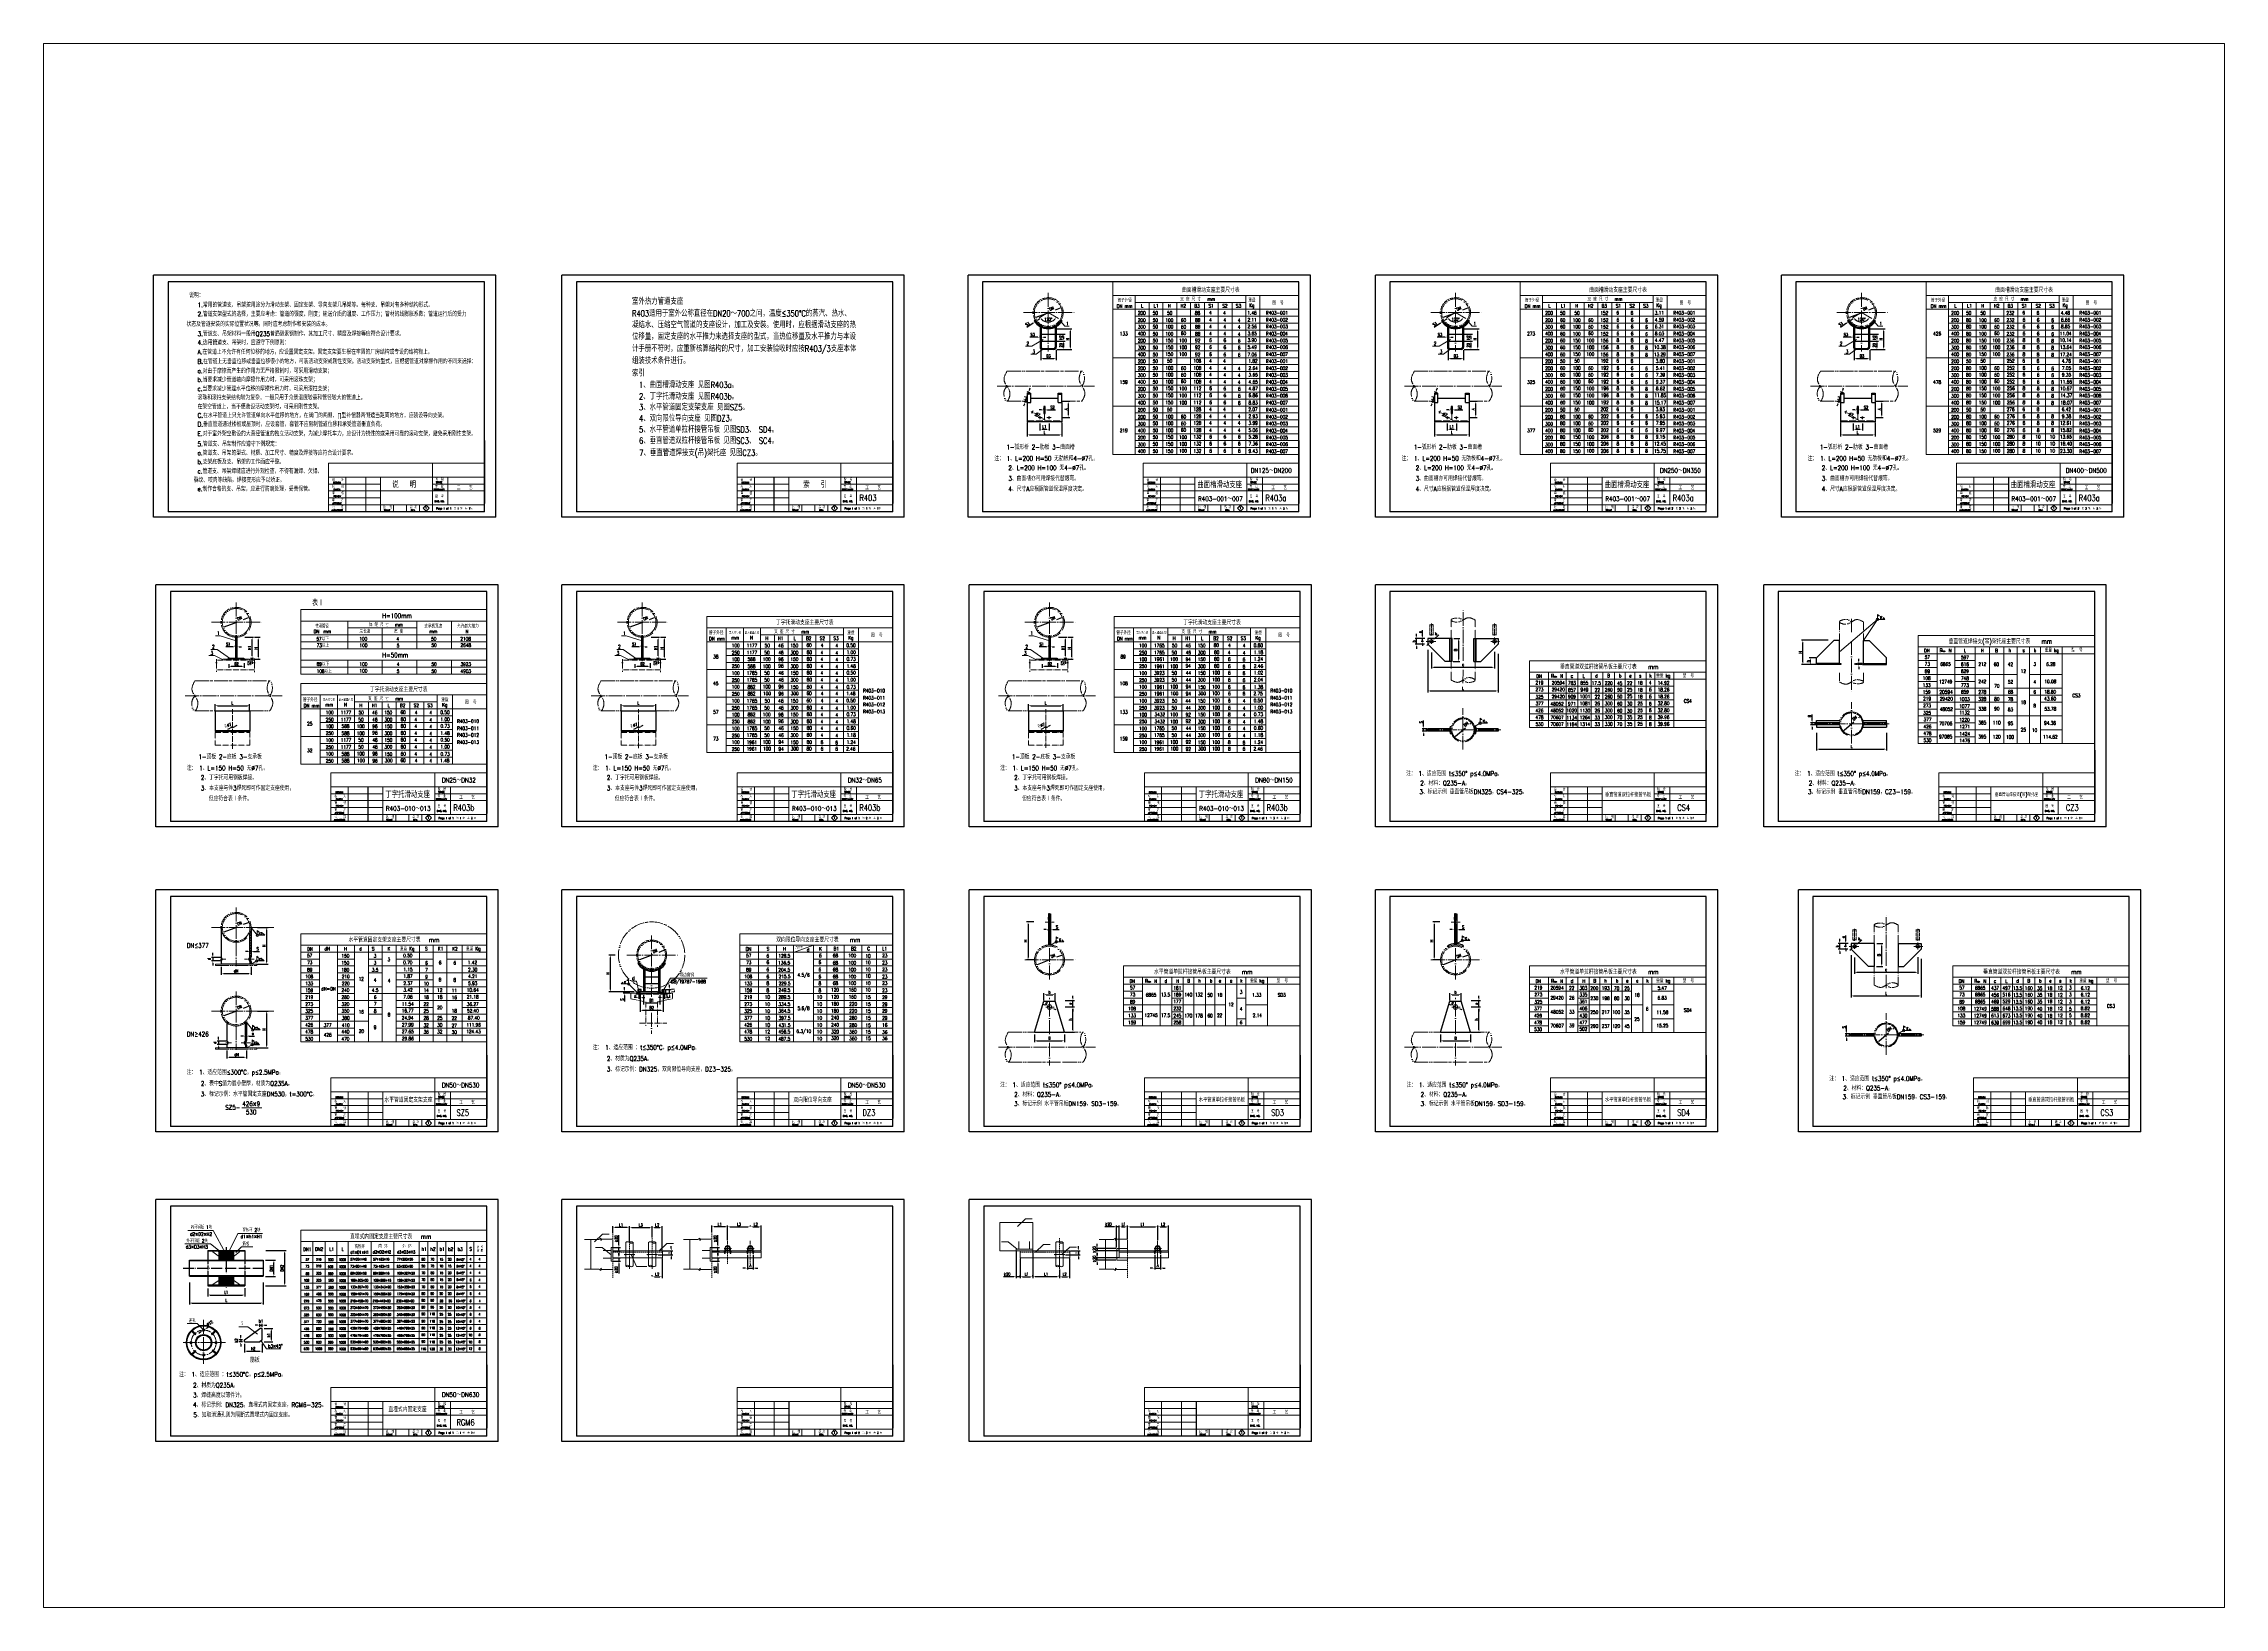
# Model space of a CAD drawing. Header units: millimetres. Extents: x 1954 to 4851, y 1164 to 2522.
# Drawn here: x 1954 to 3846, y 1164 to 2522 of the extents above; entities that cross this region are included whole.
import ezdxf
from ezdxf.enums import TextEntityAlignment as Align

# ---------------------------------------------------------------- set-up
doc = ezdxf.new("R2010")
doc.units = ezdxf.units.MM
for name, pattern in [('ACAD_ISO02W100', [15, 12, -3]), ('ACAD_ISO04W100', [30, 24, -3, 0, -3]), ('ACAD_ISO05W100', [33, 24, -3, 0, -3, 0, -3]), ('DASH', [0.35, 0.25, -0.1]), ('PHANTOM3', [1.5, 0.625, -0.125, 0.125, -0.125, 0.125, -0.125, 0.125, -0.125])]:
    doc.linetypes.add(name, pattern=pattern)
for name, color, linetype in [('11', 7, 'Continuous'), ('5', 2, 'Continuous'), ('LAYER1', 7, 'Continuous'), ('R', 7, 'Continuous'), ('TK2', 5, 'Continuous'), ('TQ', 6, 'Continuous')]:
    doc.layers.add(name, color=color, linetype=linetype)
doc.styles.add('HZDX', font='romans.shx', dxfattribs={"width": 0.75, "bigfont": 'HZDX.shx'})
doc.styles.add('STK', font='romand', dxfattribs={"width": 0.9, "bigfont": 'stk'})
doc.dimstyles.new('ISO-25', dxfattribs={"dimtxt": 2.5, "dimasz": 2, "dimexe": 1.25, "dimexo": 0.625, "dimgap": 1, "dimtad": 1, "dimdsep": 46, "dimtxsty": 'HZDX', "dimcen": 2.5, "dimadec": 0, "dimazin": 0, "dimtfac": 1, "dimtmove": 0, "dimatfit": 3, "dimfxl": 1, "dimarcsym": 0})
pattern_1 = [(45, (-13.0431, 9.49105), (-0.4310523, 0.4310523), [])]
pattern_2 = [(45, (2017.885, 1423.2106), (-0.4310523, 0.4310523), [])]
pattern_3 = [(135, (2017.885, 1423.2106), (-0.4310523, -0.4310523), [])]

# ---------------------------------------------------------------- blocks, each defined once
blk = doc.blocks.new('*D2')
at = {"layer": 'DEFPOINTS', "color": 0, "lineweight": 13}
for p in [(2838, 2292.6), (2813.6, 2283.4)]:
    blk.add_point(p, dxfattribs=at)
at = {"layer": 'R', "color": 0, "lineweight": -2}
for p, q in [((2836.1, 2291.9), (2831.9, 2290.3)), ((2815.5, 2284.1), (2827.1, 2288.5))]:
    blk.add_line(p, q, dxfattribs=at)
at = {"layer": 'R', "color": 0, "lineweight": 13}
for points in [[(2836, 2292.2), (2836.2, 2291.6), (2838, 2292.6)], [(2815.4, 2284.5), (2815.6, 2283.8), (2813.6, 2283.4)]]:
    blk.add_solid(points, dxfattribs=at)
at = {"layer": 'R', "color": 0, "lineweight": 13, "insert": (2828.7, 2291.5), "char_height": 2.5, "attachment_point": 5, "rotation": 20.7182, "style": 'HZDX'}
blk.add_mtext('DN', dxfattribs=at)
blk = doc.blocks.new('*D3')
at = {"layer": 'DEFPOINTS', "color": 0, "lineweight": 13}
for p in [(2814.4, 2279.9), (2814.4, 2279.9), (2815.2, 2280.5)]:
    blk.add_point(p, dxfattribs=at)
at = {"layer": 'R', "color": 0, "lineweight": -2}
for p, q in [((2812.7, 2278.8), (2807.4, 2275)), ((2815.2, 2280.5), (2814.4, 2279.9)), ((2814.7, 2279.4), (2815.1, 2278.9)), ((2815.6, 2280), (2815.9, 2279.5)), ((2816.8, 2281.7), (2818.5, 2282.8))]:
    blk.add_line(p, q, dxfattribs=at)
at = {"layer": 'R', "color": 0, "lineweight": 13}
for points in [[(2812.6, 2279.1), (2812.9, 2278.5), (2814.4, 2279.9)], [(2816.6, 2282), (2817, 2281.4), (2815.2, 2280.5)]]:
    blk.add_solid(points, dxfattribs=at)
at = {"layer": 'R', "color": 0, "lineweight": 13, "insert": (2808, 2278.2), "char_height": 2.5, "attachment_point": 5, "rotation": 35.3034, "style": 'HZDX'}
blk.add_mtext('S1', dxfattribs=at)
blk = doc.blocks.new('*D4')
at = {"layer": 'DEFPOINTS', "color": 0, "lineweight": 13}
for p in [(2817.9, 2283.5), (2823, 2280.4), (2825.8, 2288), (2825.8, 2288), (2834.7, 2282.9)]:
    blk.add_point(p, dxfattribs=at)
at = {"layer": 'R', "color": 0, "lineweight": -2}
blk.add_arc((2825.8, 2288), 8.11, 224.1663, 315.8337, dxfattribs=at)
at = {"layer": 'R', "color": 0, "lineweight": 13}
for points in [[(2819.7, 2282.2), (2820.3, 2282.6), (2818.8, 2284)], [(2831.4, 2282.6), (2831.9, 2282.2), (2832.8, 2284)]]:
    blk.add_solid(points, dxfattribs=at)
at = {"layer": 'R', "color": 0, "lineweight": 13, "insert": (2825.8, 2282.2), "char_height": 2.5, "attachment_point": 5, "style": 'HZDX'}
blk.add_mtext('120°', dxfattribs=at)
blk = doc.blocks.new('*D5')
at = {"layer": 'DEFPOINTS', "color": 0, "lineweight": 13}
for p in [(2832.8, 2274), (2832.8, 2256), (2844.9, 2256)]:
    blk.add_point(p, dxfattribs=at)
at = {"layer": 'R', "color": 0, "lineweight": -2}
for p, q in [((2833.4, 2274), (2846.2, 2274)), ((2844.9, 2272), (2844.9, 2258)), ((2833.4, 2256), (2846.2, 2256))]:
    blk.add_line(p, q, dxfattribs=at)
at = {"layer": 'R', "color": 0, "lineweight": 13}
for points in [[(2844.6, 2272), (2845.3, 2272), (2844.9, 2274)], [(2844.6, 2258), (2845.3, 2258), (2844.9, 2256)]]:
    blk.add_solid(points, dxfattribs=at)
at = {"layer": 'R', "color": 0, "lineweight": 13, "insert": (2842.7, 2265), "char_height": 2.5, "attachment_point": 5, "rotation": 90, "style": 'HZDX'}
blk.add_mtext('H', dxfattribs=at)
blk = doc.blocks.new('*D6')
at = {"layer": 'DEFPOINTS', "color": 0, "lineweight": 13}
for p in [(2832.8, 2263.4), (2832.8, 2256), (2839.2, 2256)]:
    blk.add_point(p, dxfattribs=at)
at = {"layer": 'R', "color": 0, "lineweight": -2}
for p, q in [((2833.4, 2263.4), (2840.4, 2263.4)), ((2833.4, 2256), (2840.4, 2256)), ((2839.2, 2261.4), (2839.2, 2258))]:
    blk.add_line(p, q, dxfattribs=at)
at = {"layer": 'R', "color": 0, "lineweight": 13}
for points in [[(2838.9, 2261.4), (2839.5, 2261.4), (2839.2, 2263.4)], [(2838.9, 2258), (2839.5, 2258), (2839.2, 2256)]]:
    blk.add_solid(points, dxfattribs=at)
at = {"layer": 'R', "color": 0, "lineweight": 13, "insert": (2836.9, 2259.7), "char_height": 2.5, "attachment_point": 5, "rotation": 90, "style": 'HZDX'}
blk.add_mtext('20', dxfattribs=at)
blk = doc.blocks.new('*D7')
at = {"layer": 'DEFPOINTS', "color": 0, "lineweight": 13}
for p in [(2832.8, 2269.4), (2832.8, 2263.4), (2839.2, 2263.4)]:
    blk.add_point(p, dxfattribs=at)
at = {"layer": 'R', "color": 0, "lineweight": -2}
for p, q in [((2833.4, 2269.4), (2840.4, 2269.4)), ((2833.4, 2263.4), (2840.4, 2263.4)), ((2839.2, 2267.4), (2839.2, 2265.4))]:
    blk.add_line(p, q, dxfattribs=at)
at = {"layer": 'R', "color": 0, "lineweight": 13}
for points in [[(2838.9, 2267.4), (2839.5, 2267.4), (2839.2, 2269.4)], [(2838.9, 2265.4), (2839.5, 2265.4), (2839.2, 2263.4)]]:
    blk.add_solid(points, dxfattribs=at)
at = {"layer": 'R', "color": 0, "lineweight": 13, "insert": (2836.9, 2266.4), "char_height": 2.5, "attachment_point": 5, "rotation": 90, "style": 'HZDX'}
blk.add_mtext('H2', dxfattribs=at)
blk = doc.blocks.new('*D8')
at = {"layer": 'DEFPOINTS', "color": 0, "lineweight": 13}
for p in [(2819.4, 2256.6), (2832.8, 2256), (2819.4, 2248)]:
    blk.add_point(p, dxfattribs=at)
at = {"layer": 'R', "color": 0, "lineweight": -2}
for p, q in [((2819.4, 2256), (2819.4, 2246.8)), ((2832.8, 2255.4), (2832.8, 2246.8)), ((2830.8, 2248), (2821.4, 2248))]:
    blk.add_line(p, q, dxfattribs=at)
at = {"layer": 'R', "color": 0, "lineweight": 13}
for points in [[(2821.4, 2248.4), (2821.4, 2247.7), (2819.4, 2248)], [(2830.8, 2248.4), (2830.8, 2247.7), (2832.8, 2248)]]:
    blk.add_solid(points, dxfattribs=at)
at = {"layer": 'R', "color": 0, "lineweight": 13, "insert": (2826.1, 2250.3), "char_height": 2.5, "attachment_point": 5, "style": 'HZDX'}
blk.add_mtext('B3', dxfattribs=at)
blk = doc.blocks.new('*D9')
at = {"layer": 'DEFPOINTS', "color": 0, "lineweight": 13}
for p in [(2818.8, 2266.7), (2818.8, 2266.7), (2819.8, 2266.7)]:
    blk.add_point(p, dxfattribs=at)
at = {"layer": 'R', "color": 0, "lineweight": -2}
for p, q in [((2816.8, 2266.7), (2809.8, 2266.7)), ((2818.8, 2267.3), (2818.8, 2268)), ((2819.8, 2266.7), (2818.8, 2266.7)), ((2819.8, 2267.3), (2819.8, 2268)), ((2821.8, 2266.7), (2823.8, 2266.7))]:
    blk.add_line(p, q, dxfattribs=at)
at = {"layer": 'R', "color": 0, "lineweight": 13}
for points in [[(2816.8, 2267), (2816.8, 2266.4), (2818.8, 2266.7)], [(2821.8, 2267), (2821.8, 2266.4), (2819.8, 2266.7)]]:
    blk.add_solid(points, dxfattribs=at)
at = {"layer": 'R', "color": 0, "lineweight": 13, "insert": (2812.3, 2269), "char_height": 2.5, "attachment_point": 5, "style": 'HZDX'}
blk.add_mtext('S3', dxfattribs=at)
blk = doc.blocks.new('*D10')
at = {"layer": 'DEFPOINTS', "color": 0, "lineweight": 13}
for p in [(2808.8, 2218.9), (2810.6, 2218.2), (2807.6, 2209.9)]:
    blk.add_point(p, dxfattribs=at)
at = {"layer": 'R', "color": 0, "lineweight": -2}
for p, q in [((2805.8, 2210.6), (2808.8, 2218.9)), ((2810, 2218.5), (2807.6, 2219.3)), ((2809.5, 2220.8), (2810.1, 2222.7)), ((2805.1, 2208.7), (2804.4, 2206.8)), ((2807, 2210.1), (2804.6, 2211))]:
    blk.add_line(p, q, dxfattribs=at)
at = {"layer": 'R', "color": 0, "lineweight": 13}
for points in [[(2809.1, 2220.9), (2809.8, 2220.7), (2808.8, 2218.9)], [(2804.8, 2208.8), (2805.4, 2208.6), (2805.8, 2210.6)]]:
    blk.add_solid(points, dxfattribs=at)
at = {"layer": 'R', "color": 0, "lineweight": 13, "insert": (2806.2, 2213.9), "char_height": 2.5, "attachment_point": 5, "rotation": 70.1903, "style": 'HZDX'}
blk.add_mtext('L1', dxfattribs=at)
blk = doc.blocks.new('*D11')
at = {"layer": 'DEFPOINTS', "color": 0, "lineweight": 13}
for p in [(2807.6, 2193.2), (2837.6, 2193.2), (2837.6, 2181.9)]:
    blk.add_point(p, dxfattribs=at)
at = {"layer": 'R', "color": 0, "lineweight": -2}
for p, q in [((2807.6, 2192.6), (2807.6, 2180.6)), ((2809.6, 2181.9), (2835.6, 2181.9)), ((2837.6, 2192.6), (2837.6, 2180.6))]:
    blk.add_line(p, q, dxfattribs=at)
at = {"layer": 'R', "color": 0, "lineweight": 13}
for points in [[(2809.6, 2182.2), (2809.6, 2181.6), (2807.6, 2181.9)], [(2835.6, 2182.2), (2835.6, 2181.6), (2837.6, 2181.9)]]:
    blk.add_solid(points, dxfattribs=at)
at = {"layer": 'R', "color": 0, "lineweight": 13, "insert": (2822.6, 2184.1), "char_height": 2.5, "attachment_point": 5, "style": 'HZDX'}
blk.add_mtext('L', dxfattribs=at)
blk = doc.blocks.new('*D12')
at = {"layer": 'DEFPOINTS', "color": 0, "lineweight": 13}
for p in [(2837.6, 2211.2), (2837.6, 2196.9), (2843.4, 2211.2)]:
    blk.add_point(p, dxfattribs=at)
at = {"layer": 'R', "color": 0, "lineweight": -2}
for p, q in [((2838.2, 2211.2), (2844.7, 2211.2)), ((2838.2, 2196.9), (2844.7, 2196.9)), ((2843.4, 2198.9), (2843.4, 2209.2))]:
    blk.add_line(p, q, dxfattribs=at)
at = {"layer": 'R', "color": 0, "lineweight": 13}
for points in [[(2843.1, 2209.2), (2843.7, 2209.2), (2843.4, 2211.2)], [(2843.1, 2198.9), (2843.7, 2198.9), (2843.4, 2196.9)]]:
    blk.add_solid(points, dxfattribs=at)
at = {"layer": 'R', "color": 0, "lineweight": 13, "insert": (2841.2, 2204.1), "char_height": 2.5, "attachment_point": 5, "rotation": 90, "style": 'HZDX'}
blk.add_mtext('A', dxfattribs=at)
blk = doc.blocks.new('*D13')
at = {"layer": 'DEFPOINTS', "color": 0, "lineweight": 13}
for p in [(2822.1, 2203.6), (2823.1, 2203.6), (2823.1, 2203.6)]:
    blk.add_point(p, dxfattribs=at)
at = {"layer": 'R', "color": 0, "lineweight": -2}
for p, q in [((2820.1, 2203.6), (2818.1, 2203.6)), ((2822.1, 2204.2), (2822.1, 2204.8)), ((2822.1, 2203.6), (2823.1, 2203.6)), ((2823.1, 2204.2), (2823.1, 2204.8)), ((2825.1, 2203.6), (2832.1, 2203.6))]:
    blk.add_line(p, q, dxfattribs=at)
at = {"layer": 'R', "color": 0, "lineweight": 13}
for points in [[(2820.1, 2203.9), (2820.1, 2203.2), (2822.1, 2203.6)], [(2825.1, 2203.9), (2825.1, 2203.2), (2823.1, 2203.6)]]:
    blk.add_solid(points, dxfattribs=at)
at = {"layer": 'R', "color": 0, "lineweight": 13, "insert": (2829.6, 2205.8), "char_height": 2.5, "attachment_point": 5, "style": 'HZDX'}
blk.add_mtext('S2', dxfattribs=at)
blk = doc.blocks.new('*D14')
at = {"layer": 'DEFPOINTS', "color": 0, "lineweight": 13}
for p in [(2818, 2197.1), (2819.1, 2196.7)]:
    blk.add_point(p, dxfattribs=at)
at = {"layer": 'R', "color": 0, "lineweight": -2}
for p, q in [((2816.2, 2197.9), (2814.3, 2198.6)), ((2819.1, 2196.7), (2818, 2197.1)), ((2821, 2195.9), (2822.8, 2195.2))]:
    blk.add_line(p, q, dxfattribs=at)
at = {"layer": 'R', "color": 0, "lineweight": 13}
for points in [[(2816.3, 2198.2), (2816, 2197.6), (2818, 2197.1)], [(2821.1, 2196.2), (2820.9, 2195.6), (2819.1, 2196.7)]]:
    blk.add_solid(points, dxfattribs=at)
at = {"layer": 'R', "color": 0, "lineweight": 13, "insert": (2814.8, 2200.5), "char_height": 2.5, "attachment_point": 5, "rotation": 338.0364, "style": 'HZDX'}
blk.add_mtext('4-%%C7', dxfattribs=at)
blk = doc.blocks.new('*D15')
at = {"layer": 'DEFPOINTS', "color": 0, "lineweight": 13}
for p in [(2818.6, 2192.4), (2826.6, 2192.4), (2826.6, 2186.9)]:
    blk.add_point(p, dxfattribs=at)
at = {"layer": 'R', "color": 0, "lineweight": -2}
for p, q in [((2818.6, 2191.8), (2818.6, 2185.6)), ((2820.6, 2186.9), (2824.6, 2186.9)), ((2826.6, 2191.8), (2826.6, 2185.6))]:
    blk.add_line(p, q, dxfattribs=at)
at = {"layer": 'R', "color": 0, "lineweight": 13}
for points in [[(2820.6, 2187.2), (2820.6, 2186.6), (2818.6, 2186.9)], [(2824.6, 2187.2), (2824.6, 2186.6), (2826.6, 2186.9)]]:
    blk.add_solid(points, dxfattribs=at)
at = {"layer": 'R', "color": 0, "lineweight": 13, "insert": (2822.6, 2189.1), "char_height": 2.5, "attachment_point": 5, "style": 'HZDX'}
blk.add_mtext('L1', dxfattribs=at)
blk = doc.blocks.new('*D18')
at = {"layer": 'DEFPOINTS', "color": 0, "lineweight": 13}
for p in [(3172, 2192.4), (3180, 2192.4), (3180, 2186.9)]:
    blk.add_point(p, dxfattribs=at)
at = {"layer": 'R', "color": 0, "lineweight": -2}
for p, q in [((3172, 2191.8), (3172, 2185.6)), ((3174, 2186.9), (3178, 2186.9)), ((3180, 2191.8), (3180, 2185.6))]:
    blk.add_line(p, q, dxfattribs=at)
at = {"layer": 'R', "color": 0, "lineweight": 13}
for points in [[(3174, 2187.2), (3174, 2186.6), (3172, 2186.9)], [(3178, 2187.2), (3178, 2186.6), (3180, 2186.9)]]:
    blk.add_solid(points, dxfattribs=at)
at = {"layer": 'R', "color": 0, "lineweight": 13, "insert": (3176, 2189.1), "char_height": 2.5, "attachment_point": 5, "style": 'HZDX'}
blk.add_mtext('L1', dxfattribs=at)
blk = doc.blocks.new('*D26')
at = {"layer": 'DEFPOINTS', "color": 0, "lineweight": 13}
for p in [(3191, 2209.9), (3161, 2193.2), (3191, 2181.9)]:
    blk.add_point(p, dxfattribs=at)
at = {"layer": 'R', "color": 0, "lineweight": -2}
for p, q in [((3191, 2209.3), (3191, 2180.6)), ((3161, 2192.6), (3161, 2180.6)), ((3163, 2181.9), (3189, 2181.9))]:
    blk.add_line(p, q, dxfattribs=at)
at = {"layer": 'R', "color": 0, "lineweight": 13}
for points in [[(3163, 2182.2), (3163, 2181.6), (3161, 2181.9)], [(3189, 2182.2), (3189, 2181.6), (3191, 2181.9)]]:
    blk.add_solid(points, dxfattribs=at)
at = {"layer": 'R', "color": 0, "lineweight": 13, "insert": (3176, 2184.1), "char_height": 2.5, "attachment_point": 5, "style": 'HZDX'}
blk.add_mtext('L', dxfattribs=at)
blk = doc.blocks.new('*D29')
at = {"layer": 'DEFPOINTS', "color": 0, "lineweight": 13}
for p in [(3171.4, 2197.1), (3172.5, 2196.7)]:
    blk.add_point(p, dxfattribs=at)
at = {"layer": 'R', "color": 0, "lineweight": -2}
for p, q in [((3169.5, 2197.9), (3167.7, 2198.6)), ((3172.5, 2196.7), (3171.4, 2197.1)), ((3174.4, 2195.9), (3176.2, 2195.2))]:
    blk.add_line(p, q, dxfattribs=at)
at = {"layer": 'R', "color": 0, "lineweight": 13}
for points in [[(3169.7, 2198.2), (3169.4, 2197.6), (3171.4, 2197.1)], [(3174.5, 2196.2), (3174.2, 2195.6), (3172.5, 2196.7)]]:
    blk.add_solid(points, dxfattribs=at)
at = {"layer": 'R', "color": 0, "lineweight": 13, "insert": (3168.2, 2200.5), "char_height": 2.5, "attachment_point": 5, "rotation": 338.0364, "style": 'HZDX'}
blk.add_mtext('4-%%C7', dxfattribs=at)
blk = doc.blocks.new('*D28')
at = {"layer": 'DEFPOINTS', "color": 0, "lineweight": 13}
for p in [(3175.5, 2203.6), (3176.5, 2203.6), (3176.5, 2203.6)]:
    blk.add_point(p, dxfattribs=at)
at = {"layer": 'R', "color": 0, "lineweight": -2}
for p, q in [((3173.5, 2203.6), (3171.5, 2203.6)), ((3175.5, 2204.2), (3175.5, 2204.8)), ((3175.5, 2203.6), (3176.5, 2203.6)), ((3176.5, 2204.2), (3176.5, 2204.8)), ((3178.5, 2203.6), (3185.5, 2203.6))]:
    blk.add_line(p, q, dxfattribs=at)
at = {"layer": 'R', "color": 0, "lineweight": 13}
for points in [[(3173.5, 2203.9), (3173.5, 2203.2), (3175.5, 2203.6)], [(3178.5, 2203.9), (3178.5, 2203.2), (3176.5, 2203.6)]]:
    blk.add_solid(points, dxfattribs=at)
at = {"layer": 'R', "color": 0, "lineweight": 13, "insert": (3183, 2205.8), "char_height": 2.5, "attachment_point": 5, "style": 'HZDX'}
blk.add_mtext('S2', dxfattribs=at)
blk = doc.blocks.new('*D27')
at = {"layer": 'DEFPOINTS', "color": 0, "lineweight": 13}
for p in [(3191, 2211.2), (3191, 2196.9), (3196.8, 2211.2)]:
    blk.add_point(p, dxfattribs=at)
at = {"layer": 'R', "color": 0, "lineweight": -2}
for p, q in [((3191.6, 2211.2), (3198, 2211.2)), ((3191.6, 2196.9), (3198, 2196.9)), ((3196.8, 2198.9), (3196.8, 2209.2))]:
    blk.add_line(p, q, dxfattribs=at)
at = {"layer": 'R', "color": 0, "lineweight": 13}
for points in [[(3196.5, 2209.2), (3197.1, 2209.2), (3196.8, 2211.2)], [(3196.5, 2198.9), (3197.1, 2198.9), (3196.8, 2196.9)]]:
    blk.add_solid(points, dxfattribs=at)
at = {"layer": 'R', "color": 0, "lineweight": 13, "insert": (3194.5, 2204.1), "char_height": 2.5, "attachment_point": 5, "rotation": 90, "style": 'HZDX'}
blk.add_mtext('A', dxfattribs=at)
blk = doc.blocks.new('*D25')
at = {"layer": 'DEFPOINTS', "color": 0, "lineweight": 13}
for p in [(3162.2, 2218.9), (3164, 2218.2), (3161, 2209.9)]:
    blk.add_point(p, dxfattribs=at)
at = {"layer": 'R', "color": 0, "lineweight": -2}
for p, q in [((3159.2, 2210.6), (3162.2, 2218.9)), ((3163.4, 2218.5), (3161, 2219.3)), ((3162.8, 2220.8), (3163.5, 2222.7)), ((3158.5, 2208.7), (3157.8, 2206.8)), ((3160.4, 2210.1), (3158, 2211))]:
    blk.add_line(p, q, dxfattribs=at)
at = {"layer": 'R', "color": 0, "lineweight": 13}
for points in [[(3162.5, 2220.9), (3163.2, 2220.7), (3162.2, 2218.9)], [(3158.2, 2208.8), (3158.8, 2208.6), (3159.2, 2210.6)]]:
    blk.add_solid(points, dxfattribs=at)
at = {"layer": 'R', "color": 0, "lineweight": 13, "insert": (3159.6, 2213.9), "char_height": 2.5, "attachment_point": 5, "rotation": 70.1903, "style": 'HZDX'}
blk.add_mtext('L1', dxfattribs=at)
blk = doc.blocks.new('*D24')
at = {"layer": 'DEFPOINTS', "color": 0, "lineweight": 13}
for p in [(3172.2, 2266.7), (3172.2, 2266.7), (3173.2, 2266.7)]:
    blk.add_point(p, dxfattribs=at)
at = {"layer": 'R', "color": 0, "lineweight": -2}
for p, q in [((3170.2, 2266.7), (3163.2, 2266.7)), ((3172.2, 2267.3), (3172.2, 2268)), ((3173.2, 2266.7), (3172.2, 2266.7)), ((3173.2, 2267.3), (3173.2, 2268)), ((3175.2, 2266.7), (3177.2, 2266.7))]:
    blk.add_line(p, q, dxfattribs=at)
at = {"layer": 'R', "color": 0, "lineweight": 13}
for points in [[(3170.2, 2267), (3170.2, 2266.4), (3172.2, 2266.7)], [(3175.2, 2267), (3175.2, 2266.4), (3173.2, 2266.7)]]:
    blk.add_solid(points, dxfattribs=at)
at = {"layer": 'R', "color": 0, "lineweight": 13, "insert": (3165.7, 2269), "char_height": 2.5, "attachment_point": 5, "style": 'HZDX'}
blk.add_mtext('S3', dxfattribs=at)
blk = doc.blocks.new('*D23')
at = {"layer": 'DEFPOINTS', "color": 0, "lineweight": 13}
for p in [(3172.8, 2256.6), (3186.2, 2256), (3172.8, 2248)]:
    blk.add_point(p, dxfattribs=at)
at = {"layer": 'R', "color": 0, "lineweight": -2}
for p, q in [((3172.8, 2256), (3172.8, 2246.8)), ((3186.2, 2255.4), (3186.2, 2246.8)), ((3184.2, 2248), (3174.8, 2248))]:
    blk.add_line(p, q, dxfattribs=at)
at = {"layer": 'R', "color": 0, "lineweight": 13}
for points in [[(3174.8, 2248.4), (3174.8, 2247.7), (3172.8, 2248)], [(3184.2, 2248.4), (3184.2, 2247.7), (3186.2, 2248)]]:
    blk.add_solid(points, dxfattribs=at)
at = {"layer": 'R', "color": 0, "lineweight": 13, "insert": (3179.5, 2250.3), "char_height": 2.5, "attachment_point": 5, "style": 'HZDX'}
blk.add_mtext('B3', dxfattribs=at)
blk = doc.blocks.new('*D22')
at = {"layer": 'DEFPOINTS', "color": 0, "lineweight": 13}
for p in [(3186.2, 2269.4), (3186.2, 2263.4), (3192.6, 2263.4)]:
    blk.add_point(p, dxfattribs=at)
at = {"layer": 'R', "color": 0, "lineweight": -2}
for p, q in [((3186.8, 2269.4), (3193.8, 2269.4)), ((3186.8, 2263.4), (3193.8, 2263.4)), ((3192.6, 2267.4), (3192.6, 2265.4))]:
    blk.add_line(p, q, dxfattribs=at)
at = {"layer": 'R', "color": 0, "lineweight": 13}
for points in [[(3192.2, 2267.4), (3192.9, 2267.4), (3192.6, 2269.4)], [(3192.2, 2265.4), (3192.9, 2265.4), (3192.6, 2263.4)]]:
    blk.add_solid(points, dxfattribs=at)
at = {"layer": 'R', "color": 0, "lineweight": 13, "insert": (3190.3, 2266.4), "char_height": 2.5, "attachment_point": 5, "rotation": 90, "style": 'HZDX'}
blk.add_mtext('H2', dxfattribs=at)
blk = doc.blocks.new('*D21')
at = {"layer": 'DEFPOINTS', "color": 0, "lineweight": 13}
for p in [(3186.2, 2263.4), (3186.2, 2256), (3192.6, 2256)]:
    blk.add_point(p, dxfattribs=at)
at = {"layer": 'R', "color": 0, "lineweight": -2}
for p, q in [((3186.8, 2263.4), (3193.8, 2263.4)), ((3186.8, 2256), (3193.8, 2256)), ((3192.6, 2261.4), (3192.6, 2258))]:
    blk.add_line(p, q, dxfattribs=at)
at = {"layer": 'R', "color": 0, "lineweight": 13}
for points in [[(3192.2, 2261.4), (3192.9, 2261.4), (3192.6, 2263.4)], [(3192.2, 2258), (3192.9, 2258), (3192.6, 2256)]]:
    blk.add_solid(points, dxfattribs=at)
at = {"layer": 'R', "color": 0, "lineweight": 13, "insert": (3190.3, 2259.7), "char_height": 2.5, "attachment_point": 5, "rotation": 90, "style": 'HZDX'}
blk.add_mtext('20', dxfattribs=at)
blk = doc.blocks.new('*D17')
at = {"layer": 'DEFPOINTS', "color": 0, "lineweight": 13}
for p in [(3186.2, 2274), (3186.2, 2256), (3198.3, 2256)]:
    blk.add_point(p, dxfattribs=at)
at = {"layer": 'R', "color": 0, "lineweight": -2}
for p, q in [((3186.8, 2274), (3199.6, 2274)), ((3198.3, 2272), (3198.3, 2258)), ((3186.8, 2256), (3199.6, 2256))]:
    blk.add_line(p, q, dxfattribs=at)
at = {"layer": 'R', "color": 0, "lineweight": 13}
for points in [[(3198, 2272), (3198.6, 2272), (3198.3, 2274)], [(3198, 2258), (3198.6, 2258), (3198.3, 2256)]]:
    blk.add_solid(points, dxfattribs=at)
at = {"layer": 'R', "color": 0, "lineweight": 13, "insert": (3196.1, 2265), "char_height": 2.5, "attachment_point": 5, "rotation": 90, "style": 'HZDX'}
blk.add_mtext('H', dxfattribs=at)
blk = doc.blocks.new('*D20')
at = {"layer": 'DEFPOINTS', "color": 0, "lineweight": 13}
for p in [(3171.3, 2283.5), (3176.4, 2280.4), (3179.2, 2288), (3179.2, 2288), (3188.1, 2282.9)]:
    blk.add_point(p, dxfattribs=at)
at = {"layer": 'R', "color": 0, "lineweight": -2}
blk.add_arc((3179.2, 2288), 8.11, 224.1663, 315.8337, dxfattribs=at)
at = {"layer": 'R', "color": 0, "lineweight": 13}
for points in [[(3173.1, 2282.2), (3173.6, 2282.6), (3172.2, 2284)], [(3184.7, 2282.6), (3185.3, 2282.2), (3186.2, 2284)]]:
    blk.add_solid(points, dxfattribs=at)
at = {"layer": 'R', "color": 0, "lineweight": 13, "insert": (3179.2, 2282.2), "char_height": 2.5, "attachment_point": 5, "style": 'HZDX'}
blk.add_mtext('120°', dxfattribs=at)
blk = doc.blocks.new('*D16')
at = {"layer": 'DEFPOINTS', "color": 0, "lineweight": 13}
for p in [(3167.8, 2279.9), (3167.8, 2279.9), (3168.6, 2280.5)]:
    blk.add_point(p, dxfattribs=at)
at = {"layer": 'R', "color": 0, "lineweight": -2}
for p, q in [((3166.1, 2278.8), (3160.8, 2275)), ((3168.6, 2280.5), (3167.8, 2279.9)), ((3168.1, 2279.4), (3168.5, 2278.9)), ((3168.9, 2280), (3169.3, 2279.5)), ((3170.2, 2281.7), (3171.8, 2282.8))]:
    blk.add_line(p, q, dxfattribs=at)
at = {"layer": 'R', "color": 0, "lineweight": 13}
for points in [[(3165.9, 2279.1), (3166.3, 2278.5), (3167.8, 2279.9)], [(3170, 2282), (3170.4, 2281.4), (3168.6, 2280.5)]]:
    blk.add_solid(points, dxfattribs=at)
at = {"layer": 'R', "color": 0, "lineweight": 13, "insert": (3161.4, 2278.2), "char_height": 2.5, "attachment_point": 5, "rotation": 35.3034, "style": 'HZDX'}
blk.add_mtext('S1', dxfattribs=at)
blk = doc.blocks.new('*D19')
at = {"layer": 'DEFPOINTS', "color": 0, "lineweight": 13}
for p in [(3191.4, 2292.6), (3167, 2283.4)]:
    blk.add_point(p, dxfattribs=at)
at = {"layer": 'R', "color": 0, "lineweight": -2}
for p, q in [((3189.5, 2291.9), (3185.3, 2290.3)), ((3168.9, 2284.1), (3180.5, 2288.5))]:
    blk.add_line(p, q, dxfattribs=at)
at = {"layer": 'R', "color": 0, "lineweight": 13}
for points in [[(3189.4, 2292.2), (3189.6, 2291.6), (3191.4, 2292.6)], [(3168.8, 2284.5), (3169, 2283.8), (3167, 2283.4)]]:
    blk.add_solid(points, dxfattribs=at)
at = {"layer": 'R', "color": 0, "lineweight": 13, "insert": (3182.1, 2291.5), "char_height": 2.5, "attachment_point": 5, "rotation": 20.7182, "style": 'HZDX'}
blk.add_mtext('DN', dxfattribs=at)
blk = doc.blocks.new('*D36')
at = {"layer": 'DEFPOINTS', "color": 0, "lineweight": 13}
for p in [(3543.2, 2211.2), (3543.2, 2196.9), (3549.1, 2211.2)]:
    blk.add_point(p, dxfattribs=at)
at = {"layer": 'R', "color": 0, "lineweight": -2}
for p, q in [((3543.9, 2211.2), (3550.3, 2211.2)), ((3543.9, 2196.9), (3550.3, 2196.9)), ((3549.1, 2198.9), (3549.1, 2209.2))]:
    blk.add_line(p, q, dxfattribs=at)
at = {"layer": 'R', "color": 0, "lineweight": 13}
for points in [[(3548.7, 2209.2), (3549.4, 2209.2), (3549.1, 2211.2)], [(3548.7, 2198.9), (3549.4, 2198.9), (3549.1, 2196.9)]]:
    blk.add_solid(points, dxfattribs=at)
at = {"layer": 'R', "color": 0, "lineweight": 13, "insert": (3546.8, 2204.1), "char_height": 2.5, "attachment_point": 5, "rotation": 90, "style": 'HZDX'}
blk.add_mtext('A', dxfattribs=at)
blk = doc.blocks.new('*D37')
at = {"layer": 'DEFPOINTS', "color": 0, "lineweight": 13}
for p in [(3514.4, 2218.9), (3516.2, 2218.2), (3513.2, 2209.9)]:
    blk.add_point(p, dxfattribs=at)
at = {"layer": 'R', "color": 0, "lineweight": -2}
for p, q in [((3511.4, 2210.6), (3514.4, 2218.9)), ((3515.7, 2218.5), (3513.3, 2219.3)), ((3515.1, 2220.8), (3515.8, 2222.7)), ((3510.8, 2208.7), (3510.1, 2206.8)), ((3512.7, 2210.1), (3510.3, 2211))]:
    blk.add_line(p, q, dxfattribs=at)
at = {"layer": 'R', "color": 0, "lineweight": 13}
for points in [[(3514.8, 2220.9), (3515.4, 2220.7), (3514.4, 2218.9)], [(3510.5, 2208.8), (3511.1, 2208.6), (3511.4, 2210.6)]]:
    blk.add_solid(points, dxfattribs=at)
at = {"layer": 'R', "color": 0, "lineweight": 13, "insert": (3511.9, 2213.9), "char_height": 2.5, "attachment_point": 5, "rotation": 70.1903, "style": 'HZDX'}
blk.add_mtext('L1', dxfattribs=at)
blk = doc.blocks.new('*D35')
at = {"layer": 'DEFPOINTS', "color": 0, "lineweight": 13}
for p in [(3527.7, 2203.6), (3528.7, 2203.6), (3528.7, 2203.6)]:
    blk.add_point(p, dxfattribs=at)
at = {"layer": 'R', "color": 0, "lineweight": -2}
for p, q in [((3525.7, 2203.6), (3523.7, 2203.6)), ((3527.7, 2204.2), (3527.7, 2204.8)), ((3527.7, 2203.6), (3528.7, 2203.6)), ((3528.7, 2204.2), (3528.7, 2204.8)), ((3530.7, 2203.6), (3537.8, 2203.6))]:
    blk.add_line(p, q, dxfattribs=at)
at = {"layer": 'R', "color": 0, "lineweight": 13}
for points in [[(3525.7, 2203.9), (3525.7, 2203.2), (3527.7, 2203.6)], [(3530.7, 2203.9), (3530.7, 2203.2), (3528.7, 2203.6)]]:
    blk.add_solid(points, dxfattribs=at)
at = {"layer": 'R', "color": 0, "lineweight": 13, "insert": (3535.3, 2205.8), "char_height": 2.5, "attachment_point": 5, "style": 'HZDX'}
blk.add_mtext('S2', dxfattribs=at)
blk = doc.blocks.new('*D34')
at = {"layer": 'DEFPOINTS', "color": 0, "lineweight": 13}
for p in [(3523.7, 2197.1), (3524.8, 2196.7)]:
    blk.add_point(p, dxfattribs=at)
at = {"layer": 'R', "color": 0, "lineweight": -2}
for p, q in [((3521.8, 2197.9), (3520, 2198.6)), ((3524.8, 2196.7), (3523.7, 2197.1)), ((3526.6, 2195.9), (3528.5, 2195.2))]:
    blk.add_line(p, q, dxfattribs=at)
at = {"layer": 'R', "color": 0, "lineweight": 13}
for points in [[(3521.9, 2198.2), (3521.7, 2197.6), (3523.7, 2197.1)], [(3526.8, 2196.2), (3526.5, 2195.6), (3524.8, 2196.7)]]:
    blk.add_solid(points, dxfattribs=at)
at = {"layer": 'R', "color": 0, "lineweight": 13, "insert": (3520.5, 2200.5), "char_height": 2.5, "attachment_point": 5, "rotation": 338.0364, "style": 'HZDX'}
blk.add_mtext('4-%%C7', dxfattribs=at)
blk = doc.blocks.new('*D33')
at = {"layer": 'DEFPOINTS', "color": 0, "lineweight": 13}
for p in [(3513.2, 2193.2), (3543.2, 2193.2), (3543.2, 2181.9)]:
    blk.add_point(p, dxfattribs=at)
at = {"layer": 'R', "color": 0, "lineweight": -2}
for p, q in [((3513.2, 2192.6), (3513.2, 2180.6)), ((3515.2, 2181.9), (3541.2, 2181.9)), ((3543.2, 2192.6), (3543.2, 2180.6))]:
    blk.add_line(p, q, dxfattribs=at)
at = {"layer": 'R', "color": 0, "lineweight": 13}
for points in [[(3515.2, 2182.2), (3515.2, 2181.6), (3513.2, 2181.9)], [(3541.2, 2182.2), (3541.2, 2181.6), (3543.2, 2181.9)]]:
    blk.add_solid(points, dxfattribs=at)
at = {"layer": 'R', "color": 0, "lineweight": 13, "insert": (3528.2, 2184.1), "char_height": 2.5, "attachment_point": 5, "style": 'HZDX'}
blk.add_mtext('L', dxfattribs=at)
blk = doc.blocks.new('*D30')
at = {"layer": 'DEFPOINTS', "color": 0, "lineweight": 13}
for p in [(3524.2, 2192.4), (3532.2, 2192.4), (3532.2, 2186.9)]:
    blk.add_point(p, dxfattribs=at)
at = {"layer": 'R', "color": 0, "lineweight": -2}
for p, q in [((3524.2, 2191.8), (3524.2, 2185.6)), ((3526.2, 2186.9), (3530.2, 2186.9)), ((3532.2, 2191.8), (3532.2, 2185.6))]:
    blk.add_line(p, q, dxfattribs=at)
at = {"layer": 'R', "color": 0, "lineweight": 13}
for points in [[(3526.2, 2187.2), (3526.2, 2186.6), (3524.2, 2186.9)], [(3530.2, 2187.2), (3530.2, 2186.6), (3532.2, 2186.9)]]:
    blk.add_solid(points, dxfattribs=at)
at = {"layer": 'R', "color": 0, "lineweight": 13, "insert": (3528.2, 2189.1), "char_height": 2.5, "attachment_point": 5, "style": 'HZDX'}
blk.add_mtext('L1', dxfattribs=at)
blk = doc.blocks.new('*D31')
at = {"layer": 'DEFPOINTS', "color": 0, "lineweight": 13}
for p in [(3538.5, 2274), (3538.5, 2256), (3550.6, 2256)]:
    blk.add_point(p, dxfattribs=at)
at = {"layer": 'R', "color": 0, "lineweight": -2}
for p, q in [((3539.1, 2274), (3551.8, 2274)), ((3550.6, 2272), (3550.6, 2258)), ((3539.1, 2256), (3551.8, 2256))]:
    blk.add_line(p, q, dxfattribs=at)
at = {"layer": 'R', "color": 0, "lineweight": 13}
for points in [[(3550.2, 2272), (3550.9, 2272), (3550.6, 2274)], [(3550.2, 2258), (3550.9, 2258), (3550.6, 2256)]]:
    blk.add_solid(points, dxfattribs=at)
at = {"layer": 'R', "color": 0, "lineweight": 13, "insert": (3548.3, 2265), "char_height": 2.5, "attachment_point": 5, "rotation": 90, "style": 'HZDX'}
blk.add_mtext('H', dxfattribs=at)
blk = doc.blocks.new('*D43')
at = {"layer": 'DEFPOINTS', "color": 0, "lineweight": 13}
for p in [(3543.6, 2292.6), (3519.3, 2283.4)]:
    blk.add_point(p, dxfattribs=at)
at = {"layer": 'R', "color": 0, "lineweight": -2}
for p, q in [((3541.8, 2291.9), (3537.6, 2290.3)), ((3521.2, 2284.1), (3532.8, 2288.5))]:
    blk.add_line(p, q, dxfattribs=at)
at = {"layer": 'R', "color": 0, "lineweight": 13}
for points in [[(3541.6, 2292.2), (3541.9, 2291.6), (3543.6, 2292.6)], [(3521.1, 2284.5), (3521.3, 2283.8), (3519.3, 2283.4)]]:
    blk.add_solid(points, dxfattribs=at)
at = {"layer": 'R', "color": 0, "lineweight": 13, "insert": (3534.4, 2291.5), "char_height": 2.5, "attachment_point": 5, "rotation": 20.7182, "style": 'HZDX'}
blk.add_mtext('DN', dxfattribs=at)
blk = doc.blocks.new('*D32')
at = {"layer": 'DEFPOINTS', "color": 0, "lineweight": 13}
for p in [(3520, 2279.9), (3520, 2279.9), (3520.9, 2280.5)]:
    blk.add_point(p, dxfattribs=at)
at = {"layer": 'R', "color": 0, "lineweight": -2}
for p, q in [((3518.4, 2278.8), (3513.1, 2275)), ((3520.9, 2280.5), (3520, 2279.9)), ((3520.4, 2279.4), (3520.8, 2278.9)), ((3521.2, 2280), (3521.6, 2279.5)), ((3522.5, 2281.7), (3524.1, 2282.8))]:
    blk.add_line(p, q, dxfattribs=at)
at = {"layer": 'R', "color": 0, "lineweight": 13}
for points in [[(3518.2, 2279.1), (3518.6, 2278.5), (3520, 2279.9)], [(3522.3, 2282), (3522.7, 2281.4), (3520.9, 2280.5)]]:
    blk.add_solid(points, dxfattribs=at)
at = {"layer": 'R', "color": 0, "lineweight": 13, "insert": (3513.6, 2278.2), "char_height": 2.5, "attachment_point": 5, "rotation": 35.3034, "style": 'HZDX'}
blk.add_mtext('S1', dxfattribs=at)
blk = doc.blocks.new('*D42')
at = {"layer": 'DEFPOINTS', "color": 0, "lineweight": 13}
for p in [(3523.5, 2283.5), (3528.7, 2280.4), (3531.5, 2288), (3531.5, 2288), (3540.4, 2282.9)]:
    blk.add_point(p, dxfattribs=at)
at = {"layer": 'R', "color": 0, "lineweight": -2}
blk.add_arc((3531.5, 2288), 8.11, 224.1663, 315.8337, dxfattribs=at)
at = {"layer": 'R', "color": 0, "lineweight": 13}
for points in [[(3525.4, 2282.2), (3525.9, 2282.6), (3524.4, 2284)], [(3537, 2282.6), (3537.5, 2282.2), (3538.5, 2284)]]:
    blk.add_solid(points, dxfattribs=at)
at = {"layer": 'R', "color": 0, "lineweight": 13, "insert": (3531.5, 2282.2), "char_height": 2.5, "attachment_point": 5, "style": 'HZDX'}
blk.add_mtext('120°', dxfattribs=at)
blk = doc.blocks.new('*D41')
at = {"layer": 'DEFPOINTS', "color": 0, "lineweight": 13}
for p in [(3538.5, 2263.4), (3538.5, 2256), (3544.8, 2256)]:
    blk.add_point(p, dxfattribs=at)
at = {"layer": 'R', "color": 0, "lineweight": -2}
for p, q in [((3539.1, 2263.4), (3546.1, 2263.4)), ((3539.1, 2256), (3546.1, 2256)), ((3544.8, 2261.4), (3544.8, 2258))]:
    blk.add_line(p, q, dxfattribs=at)
at = {"layer": 'R', "color": 0, "lineweight": 13}
for points in [[(3544.5, 2261.4), (3545.2, 2261.4), (3544.8, 2263.4)], [(3544.5, 2258), (3545.2, 2258), (3544.8, 2256)]]:
    blk.add_solid(points, dxfattribs=at)
at = {"layer": 'R', "color": 0, "lineweight": 13, "insert": (3542.6, 2259.7), "char_height": 2.5, "attachment_point": 5, "rotation": 90, "style": 'HZDX'}
blk.add_mtext('20', dxfattribs=at)
blk = doc.blocks.new('*D40')
at = {"layer": 'DEFPOINTS', "color": 0, "lineweight": 13}
for p in [(3538.5, 2269.4), (3538.5, 2263.4), (3544.8, 2263.4)]:
    blk.add_point(p, dxfattribs=at)
at = {"layer": 'R', "color": 0, "lineweight": -2}
for p, q in [((3539.1, 2269.4), (3546.1, 2269.4)), ((3539.1, 2263.4), (3546.1, 2263.4)), ((3544.8, 2267.4), (3544.8, 2265.4))]:
    blk.add_line(p, q, dxfattribs=at)
at = {"layer": 'R', "color": 0, "lineweight": 13}
for points in [[(3544.5, 2267.4), (3545.2, 2267.4), (3544.8, 2269.4)], [(3544.5, 2265.4), (3545.2, 2265.4), (3544.8, 2263.4)]]:
    blk.add_solid(points, dxfattribs=at)
at = {"layer": 'R', "color": 0, "lineweight": 13, "insert": (3542.6, 2266.4), "char_height": 2.5, "attachment_point": 5, "rotation": 90, "style": 'HZDX'}
blk.add_mtext('H2', dxfattribs=at)
blk = doc.blocks.new('*D39')
at = {"layer": 'DEFPOINTS', "color": 0, "lineweight": 13}
for p in [(3525, 2256.6), (3538.5, 2256), (3525, 2248)]:
    blk.add_point(p, dxfattribs=at)
at = {"layer": 'R', "color": 0, "lineweight": -2}
for p, q in [((3525, 2256), (3525, 2246.8)), ((3538.5, 2255.4), (3538.5, 2246.8)), ((3536.5, 2248), (3527, 2248))]:
    blk.add_line(p, q, dxfattribs=at)
at = {"layer": 'R', "color": 0, "lineweight": 13}
for points in [[(3527, 2248.4), (3527, 2247.7), (3525, 2248)], [(3536.5, 2248.4), (3536.5, 2247.7), (3538.5, 2248)]]:
    blk.add_solid(points, dxfattribs=at)
at = {"layer": 'R', "color": 0, "lineweight": 13, "insert": (3531.8, 2250.3), "char_height": 2.5, "attachment_point": 5, "style": 'HZDX'}
blk.add_mtext('B3', dxfattribs=at)
blk = doc.blocks.new('*D38')
at = {"layer": 'DEFPOINTS', "color": 0, "lineweight": 13}
for p in [(3524.5, 2266.7), (3524.5, 2266.7), (3525.5, 2266.7)]:
    blk.add_point(p, dxfattribs=at)
at = {"layer": 'R', "color": 0, "lineweight": -2}
for p, q in [((3522.5, 2266.7), (3515.4, 2266.7)), ((3524.5, 2267.3), (3524.5, 2268)), ((3525.5, 2266.7), (3524.5, 2266.7)), ((3525.5, 2267.3), (3525.5, 2268)), ((3527.5, 2266.7), (3529.5, 2266.7))]:
    blk.add_line(p, q, dxfattribs=at)
at = {"layer": 'R', "color": 0, "lineweight": 13}
for points in [[(3522.5, 2267), (3522.5, 2266.4), (3524.5, 2266.7)], [(3527.5, 2267), (3527.5, 2266.4), (3525.5, 2266.7)]]:
    blk.add_solid(points, dxfattribs=at)
at = {"layer": 'R', "color": 0, "lineweight": 13, "insert": (3517.9, 2269), "char_height": 2.5, "attachment_point": 5, "style": 'HZDX'}
blk.add_mtext('S3', dxfattribs=at)
blk = doc.blocks.new('*D46')
at = {"layer": 'DEFPOINTS', "color": 0, "lineweight": 13}
for p in [(2120.8, 1997.9), (2120.8, 1997.9), (2121.8, 1997.9)]:
    blk.add_point(p, dxfattribs=at)
at = {"layer": 'R', "color": 0, "lineweight": -2}
for p, q in [((2118.8, 1997.9), (2112.3, 1997.9)), ((2120.8, 1998.5), (2120.8, 1999.2)), ((2121.8, 1997.9), (2120.8, 1997.9)), ((2121.8, 1998.5), (2121.8, 1999.2)), ((2123.8, 1997.9), (2125.8, 1997.9))]:
    blk.add_line(p, q, dxfattribs=at)
at = {"layer": 'R', "color": 0, "lineweight": 13}
for points in [[(2118.8, 1998.2), (2118.8, 1997.6), (2120.8, 1997.9)], [(2123.8, 1998.2), (2123.8, 1997.6), (2121.8, 1997.9)]]:
    blk.add_solid(points, dxfattribs=at)
at = {"layer": 'R', "color": 0, "lineweight": 13, "insert": (2114.5, 2000.2), "char_height": 2.5, "attachment_point": 5, "style": 'HZDX'}
blk.add_mtext('S1', dxfattribs=at)
blk = doc.blocks.new('*D45')
at = {"layer": 'DEFPOINTS', "color": 0, "lineweight": 13}
for p in [(2114.9, 1983.7), (2114.9, 1980.9), (2128.3, 1984.5)]:
    blk.add_point(p, dxfattribs=at)
at = {"layer": 'R', "color": 0, "lineweight": -2}
for p, q in [((2114.9, 1983), (2114.9, 1979.7)), ((2126.3, 1980.9), (2116.9, 1980.9)), ((2128.3, 1983.9), (2128.3, 1979.7))]:
    blk.add_line(p, q, dxfattribs=at)
at = {"layer": 'R', "color": 0, "lineweight": 13}
for points in [[(2116.9, 1981.3), (2116.9, 1980.6), (2114.9, 1980.9)], [(2126.3, 1981.3), (2126.3, 1980.6), (2128.3, 1980.9)]]:
    blk.add_solid(points, dxfattribs=at)
at = {"layer": 'R', "color": 0, "lineweight": 13, "insert": (2121.6, 1983.2), "char_height": 2.5, "attachment_point": 5, "style": 'HZDX'}
blk.add_mtext('B2', dxfattribs=at)
blk = doc.blocks.new('*D44')
at = {"layer": 'DEFPOINTS', "color": 0, "lineweight": 13}
for p in [(2109.1, 2014.6), (2133.4, 2023.8)]:
    blk.add_point(p, dxfattribs=at)
at = {"layer": 'R', "color": 0, "lineweight": -2}
for p, q in [((2111, 2015.3), (2122.6, 2019.7)), ((2131.6, 2023.1), (2127.4, 2021.5))]:
    blk.add_line(p, q, dxfattribs=at)
at = {"layer": 'R', "color": 0, "lineweight": 13}
for points in [[(2110.9, 2015.7), (2111.1, 2015), (2109.1, 2014.6)], [(2131.4, 2023.4), (2131.7, 2022.8), (2133.4, 2023.8)]]:
    blk.add_solid(points, dxfattribs=at)
at = {"layer": 'R', "color": 0, "lineweight": 13, "insert": (2124.2, 2022.7), "char_height": 2.5, "attachment_point": 5, "rotation": 20.7182, "style": 'HZDX'}
blk.add_mtext('DN', dxfattribs=at)
blk = doc.blocks.new('*D47')
at = {"layer": 'DEFPOINTS', "color": 0, "lineweight": 13}
for p in [(2133, 1988.2), (2133, 1987.2), (2135.2, 1987.2)]:
    blk.add_point(p, dxfattribs=at)
at = {"layer": 'R', "color": 0, "lineweight": -2}
for p, q in [((2133.6, 1988.2), (2136.4, 1988.2)), ((2133.6, 1987.2), (2136.4, 1987.2)), ((2135.2, 1990.2), (2135.2, 1992.2)), ((2135.2, 1988.2), (2135.2, 1987.2)), ((2135.2, 1985.2), (2135.2, 1983.2))]:
    blk.add_line(p, q, dxfattribs=at)
at = {"layer": 'R', "color": 0, "lineweight": 13}
for points in [[(2134.8, 1990.2), (2135.5, 1990.2), (2135.2, 1988.2)], [(2134.8, 1985.2), (2135.5, 1985.2), (2135.2, 1987.2)]]:
    blk.add_solid(points, dxfattribs=at)
at = {"layer": 'R', "color": 0, "lineweight": 13, "insert": (2132.7, 1983.8), "char_height": 2.5, "attachment_point": 5, "rotation": 90, "style": 'HZDX'}
blk.add_mtext('S2', dxfattribs=at)
blk = doc.blocks.new('*D48')
at = {"layer": 'DEFPOINTS', "color": 0, "lineweight": 13}
for p in [(2128.3, 2006.2), (2135.2, 2006.2), (2133, 1988.2)]:
    blk.add_point(p, dxfattribs=at)
at = {"layer": 'R', "color": 0, "lineweight": -2}
for p, q in [((2128.9, 2006.2), (2136.4, 2006.2)), ((2133.6, 1988.2), (2136.4, 1988.2)), ((2135.2, 1990.2), (2135.2, 2004.2))]:
    blk.add_line(p, q, dxfattribs=at)
at = {"layer": 'R', "color": 0, "lineweight": 13}
for points in [[(2134.8, 2004.2), (2135.5, 2004.2), (2135.2, 2006.2)], [(2134.8, 1990.2), (2135.5, 1990.2), (2135.2, 1988.2)]]:
    blk.add_solid(points, dxfattribs=at)
at = {"layer": 'R', "color": 0, "lineweight": 13, "insert": (2132.9, 1997.2), "char_height": 2.5, "attachment_point": 5, "rotation": 90, "style": 'HZDX'}
blk.add_mtext('H1', dxfattribs=at)
blk = doc.blocks.new('*D49')
at = {"layer": 'DEFPOINTS', "color": 0, "lineweight": 13}
for p in [(2136.4, 2006.2), (2140.7, 2006.2), (2136.4, 1987.2)]:
    blk.add_point(p, dxfattribs=at)
at = {"layer": 'R', "color": 0, "lineweight": -2}
for p, q in [((2137.1, 2006.2), (2142, 2006.2)), ((2137.1, 1987.2), (2142, 1987.2)), ((2140.7, 1989.2), (2140.7, 2004.2))]:
    blk.add_line(p, q, dxfattribs=at)
at = {"layer": 'R', "color": 0, "lineweight": 13}
for points in [[(2140.4, 2004.2), (2141, 2004.2), (2140.7, 2006.2)], [(2140.4, 1989.2), (2141, 1989.2), (2140.7, 1987.2)]]:
    blk.add_solid(points, dxfattribs=at)
at = {"layer": 'R', "color": 0, "lineweight": 13, "insert": (2138.5, 1996.7), "char_height": 2.5, "attachment_point": 5, "rotation": 90, "style": 'HZDX'}
blk.add_mtext('H', dxfattribs=at)
blk = doc.blocks.new('*D50')
at = {"layer": 'DEFPOINTS', "color": 0, "lineweight": 13}
for p in [(2103, 1942.4), (2133, 1946.8), (2133, 1942.4)]:
    blk.add_point(p, dxfattribs=at)
at = {"layer": 'R', "color": 0, "lineweight": -2}
for p, q in [((2103, 1943.1), (2103, 1948.1)), ((2105, 1946.8), (2131, 1946.8)), ((2133, 1943.1), (2133, 1948.1))]:
    blk.add_line(p, q, dxfattribs=at)
at = {"layer": 'R', "color": 0, "lineweight": 13}
for points in [[(2105, 1947.2), (2105, 1946.5), (2103, 1946.8)], [(2131, 1947.2), (2131, 1946.5), (2133, 1946.8)]]:
    blk.add_solid(points, dxfattribs=at)
at = {"layer": 'R', "color": 0, "lineweight": 13, "insert": (2118, 1949.1), "char_height": 2.5, "attachment_point": 5, "style": 'HZDX'}
blk.add_mtext('L', dxfattribs=at)
blk = doc.blocks.new('*D51')
at = {"layer": 'DEFPOINTS', "color": 0, "lineweight": 13}
for p in [(2117.5, 1927.9), (2118.6, 1928.3)]:
    blk.add_point(p, dxfattribs=at)
at = {"layer": 'R', "color": 0, "lineweight": -2}
for p, q in [((2120.4, 1929.1), (2122.3, 1929.9)), ((2115.7, 1927.1), (2113.8, 1926.3)), ((2117.5, 1927.9), (2118.6, 1928.3))]:
    blk.add_line(p, q, dxfattribs=at)
at = {"layer": 'R', "color": 0, "lineweight": 13}
for points in [[(2115.5, 1927.4), (2115.8, 1926.8), (2117.5, 1927.9)], [(2120.3, 1929.4), (2120.6, 1928.8), (2118.6, 1928.3)]]:
    blk.add_solid(points, dxfattribs=at)
at = {"layer": 'R', "color": 0, "lineweight": 13, "insert": (2114.1, 1929.7), "char_height": 2.5, "attachment_point": 5, "rotation": 23.1487, "style": 'HZDX'}
blk.add_mtext('孔%%C7', dxfattribs=at)
blk = doc.blocks.new('*D58')
at = {"layer": 'DEFPOINTS', "color": 0, "lineweight": 13}
for p in [(2455.3, 1942.4), (2485.3, 1946.8), (2485.3, 1942.4)]:
    blk.add_point(p, dxfattribs=at)
at = {"layer": 'R', "color": 0, "lineweight": -2}
for p, q in [((2455.3, 1943.1), (2455.3, 1948.1)), ((2457.3, 1946.8), (2483.3, 1946.8)), ((2485.3, 1943.1), (2485.3, 1948.1))]:
    blk.add_line(p, q, dxfattribs=at)
at = {"layer": 'R', "color": 0, "lineweight": 13}
for points in [[(2457.3, 1947.2), (2457.3, 1946.5), (2455.3, 1946.8)], [(2483.3, 1947.2), (2483.3, 1946.5), (2485.3, 1946.8)]]:
    blk.add_solid(points, dxfattribs=at)
at = {"layer": 'R', "color": 0, "lineweight": 13, "insert": (2470.3, 1949.1), "char_height": 2.5, "attachment_point": 5, "style": 'HZDX'}
blk.add_mtext('L', dxfattribs=at)
blk = doc.blocks.new('*D56')
at = {"layer": 'DEFPOINTS', "color": 0, "lineweight": 13}
for p in [(2461.4, 2014.6), (2485.7, 2023.8)]:
    blk.add_point(p, dxfattribs=at)
at = {"layer": 'R', "color": 0, "lineweight": -2}
for p, q in [((2463.2, 2015.3), (2474.9, 2019.7)), ((2483.8, 2023.1), (2479.6, 2021.5))]:
    blk.add_line(p, q, dxfattribs=at)
at = {"layer": 'R', "color": 0, "lineweight": 13}
for points in [[(2463.1, 2015.7), (2463.4, 2015), (2461.4, 2014.6)], [(2483.7, 2023.4), (2483.9, 2022.8), (2485.7, 2023.8)]]:
    blk.add_solid(points, dxfattribs=at)
at = {"layer": 'R', "color": 0, "lineweight": 13, "insert": (2476.5, 2022.7), "char_height": 2.5, "attachment_point": 5, "rotation": 20.7182, "style": 'HZDX'}
blk.add_mtext('DN', dxfattribs=at)
blk = doc.blocks.new('*D59')
at = {"layer": 'DEFPOINTS', "color": 0, "lineweight": 13}
for p in [(2469.8, 1927.9), (2470.9, 1928.3)]:
    blk.add_point(p, dxfattribs=at)
at = {"layer": 'R', "color": 0, "lineweight": -2}
for p, q in [((2472.7, 1929.1), (2474.5, 1929.9)), ((2467.9, 1927.1), (2466.1, 1926.3)), ((2469.8, 1927.9), (2470.9, 1928.3))]:
    blk.add_line(p, q, dxfattribs=at)
at = {"layer": 'R', "color": 0, "lineweight": 13}
for points in [[(2467.8, 1927.4), (2468.1, 1926.8), (2469.8, 1927.9)], [(2472.6, 1929.4), (2472.8, 1928.8), (2470.9, 1928.3)]]:
    blk.add_solid(points, dxfattribs=at)
at = {"layer": 'R', "color": 0, "lineweight": 13, "insert": (2466.4, 1929.7), "char_height": 2.5, "attachment_point": 5, "rotation": 23.1487, "style": 'HZDX'}
blk.add_mtext('孔%%C7', dxfattribs=at)
blk = doc.blocks.new('*D55')
at = {"layer": 'DEFPOINTS', "color": 0, "lineweight": 13}
for p in [(2488.7, 2006.2), (2493, 2006.2), (2488.7, 1987.2)]:
    blk.add_point(p, dxfattribs=at)
at = {"layer": 'R', "color": 0, "lineweight": -2}
for p, q in [((2489.3, 2006.2), (2494.2, 2006.2)), ((2489.3, 1987.2), (2494.2, 1987.2)), ((2493, 1989.2), (2493, 2004.2))]:
    blk.add_line(p, q, dxfattribs=at)
at = {"layer": 'R', "color": 0, "lineweight": 13}
for points in [[(2492.7, 2004.2), (2493.3, 2004.2), (2493, 2006.2)], [(2492.7, 1989.2), (2493.3, 1989.2), (2493, 1987.2)]]:
    blk.add_solid(points, dxfattribs=at)
at = {"layer": 'R', "color": 0, "lineweight": 13, "insert": (2490.7, 1996.7), "char_height": 2.5, "attachment_point": 5, "rotation": 90, "style": 'HZDX'}
blk.add_mtext('H', dxfattribs=at)
blk = doc.blocks.new('*D54')
at = {"layer": 'DEFPOINTS', "color": 0, "lineweight": 13}
for p in [(2480.6, 2006.2), (2487.4, 2006.2), (2485.3, 1988.2)]:
    blk.add_point(p, dxfattribs=at)
at = {"layer": 'R', "color": 0, "lineweight": -2}
for p, q in [((2481.2, 2006.2), (2488.7, 2006.2)), ((2485.9, 1988.2), (2488.7, 1988.2)), ((2487.4, 1990.2), (2487.4, 2004.2))]:
    blk.add_line(p, q, dxfattribs=at)
at = {"layer": 'R', "color": 0, "lineweight": 13}
for points in [[(2487.1, 2004.2), (2487.8, 2004.2), (2487.4, 2006.2)], [(2487.1, 1990.2), (2487.8, 1990.2), (2487.4, 1988.2)]]:
    blk.add_solid(points, dxfattribs=at)
at = {"layer": 'R', "color": 0, "lineweight": 13, "insert": (2485.2, 1997.2), "char_height": 2.5, "attachment_point": 5, "rotation": 90, "style": 'HZDX'}
blk.add_mtext('H1', dxfattribs=at)
blk = doc.blocks.new('*D57')
at = {"layer": 'DEFPOINTS', "color": 0, "lineweight": 13}
for p in [(2485.3, 1988.2), (2485.3, 1987.2), (2487.4, 1987.2)]:
    blk.add_point(p, dxfattribs=at)
at = {"layer": 'R', "color": 0, "lineweight": -2}
for p, q in [((2485.9, 1988.2), (2488.7, 1988.2)), ((2485.9, 1987.2), (2488.7, 1987.2)), ((2487.4, 1990.2), (2487.4, 1992.2)), ((2487.4, 1988.2), (2487.4, 1987.2)), ((2487.4, 1985.2), (2487.4, 1983.2))]:
    blk.add_line(p, q, dxfattribs=at)
at = {"layer": 'R', "color": 0, "lineweight": 13}
for points in [[(2487.1, 1990.2), (2487.8, 1990.2), (2487.4, 1988.2)], [(2487.1, 1985.2), (2487.8, 1985.2), (2487.4, 1987.2)]]:
    blk.add_solid(points, dxfattribs=at)
at = {"layer": 'R', "color": 0, "lineweight": 13, "insert": (2485, 1983.8), "char_height": 2.5, "attachment_point": 5, "rotation": 90, "style": 'HZDX'}
blk.add_mtext('S2', dxfattribs=at)
blk = doc.blocks.new('*D53')
at = {"layer": 'DEFPOINTS', "color": 0, "lineweight": 13}
for p in [(2467.1, 1983.7), (2467.1, 1980.9), (2480.5, 1984.5)]:
    blk.add_point(p, dxfattribs=at)
at = {"layer": 'R', "color": 0, "lineweight": -2}
for p, q in [((2467.1, 1983), (2467.1, 1979.7)), ((2478.5, 1980.9), (2469.1, 1980.9)), ((2480.5, 1983.9), (2480.5, 1979.7))]:
    blk.add_line(p, q, dxfattribs=at)
at = {"layer": 'R', "color": 0, "lineweight": 13}
for points in [[(2469.1, 1981.3), (2469.1, 1980.6), (2467.1, 1980.9)], [(2478.5, 1981.3), (2478.5, 1980.6), (2480.5, 1980.9)]]:
    blk.add_solid(points, dxfattribs=at)
at = {"layer": 'R', "color": 0, "lineweight": 13, "insert": (2473.8, 1983.2), "char_height": 2.5, "attachment_point": 5, "style": 'HZDX'}
blk.add_mtext('B2', dxfattribs=at)
blk = doc.blocks.new('*D52')
at = {"layer": 'DEFPOINTS', "color": 0, "lineweight": 13}
for p in [(2473, 1997.9), (2473, 1997.9), (2474, 1997.9)]:
    blk.add_point(p, dxfattribs=at)
at = {"layer": 'R', "color": 0, "lineweight": -2}
for p, q in [((2471, 1997.9), (2464.5, 1997.9)), ((2473, 1998.5), (2473, 1999.2)), ((2474, 1997.9), (2473, 1997.9)), ((2474, 1998.5), (2474, 1999.2)), ((2476, 1997.9), (2478, 1997.9))]:
    blk.add_line(p, q, dxfattribs=at)
at = {"layer": 'R', "color": 0, "lineweight": 13}
for points in [[(2471, 1998.2), (2471, 1997.6), (2473, 1997.9)], [(2476, 1998.2), (2476, 1997.6), (2474, 1997.9)]]:
    blk.add_solid(points, dxfattribs=at)
at = {"layer": 'R', "color": 0, "lineweight": 13, "insert": (2466.8, 2000.2), "char_height": 2.5, "attachment_point": 5, "style": 'HZDX'}
blk.add_mtext('S1', dxfattribs=at)
blk = doc.blocks.new('*D65')
at = {"layer": 'DEFPOINTS', "color": 0, "lineweight": 13}
for p in [(2814.8, 2014.6), (2839.1, 2023.8)]:
    blk.add_point(p, dxfattribs=at)
at = {"layer": 'R', "color": 0, "lineweight": -2}
for p, q in [((2816.6, 2015.3), (2828.2, 2019.7)), ((2837.2, 2023.1), (2833, 2021.5))]:
    blk.add_line(p, q, dxfattribs=at)
at = {"layer": 'R', "color": 0, "lineweight": 13}
for points in [[(2816.5, 2015.7), (2816.8, 2015), (2814.8, 2014.6)], [(2837.1, 2023.4), (2837.3, 2022.8), (2839.1, 2023.8)]]:
    blk.add_solid(points, dxfattribs=at)
at = {"layer": 'R', "color": 0, "lineweight": 13, "insert": (2829.9, 2022.7), "char_height": 2.5, "attachment_point": 5, "rotation": 20.7182, "style": 'HZDX'}
blk.add_mtext('DN', dxfattribs=at)
blk = doc.blocks.new('*D66')
at = {"layer": 'DEFPOINTS', "color": 0, "lineweight": 13}
for p in [(2823.2, 1927.9), (2824.3, 1928.3)]:
    blk.add_point(p, dxfattribs=at)
at = {"layer": 'R', "color": 0, "lineweight": -2}
for p, q in [((2826.1, 1929.1), (2827.9, 1929.9)), ((2821.3, 1927.1), (2819.5, 1926.3)), ((2823.2, 1927.9), (2824.3, 1928.3))]:
    blk.add_line(p, q, dxfattribs=at)
at = {"layer": 'R', "color": 0, "lineweight": 13}
for points in [[(2821.2, 1927.4), (2821.4, 1926.8), (2823.2, 1927.9)], [(2826, 1929.4), (2826.2, 1928.8), (2824.3, 1928.3)]]:
    blk.add_solid(points, dxfattribs=at)
at = {"layer": 'R', "color": 0, "lineweight": 13, "insert": (2819.8, 1929.7), "char_height": 2.5, "attachment_point": 5, "rotation": 23.1487, "style": 'HZDX'}
blk.add_mtext('孔%%C7', dxfattribs=at)
blk = doc.blocks.new('*D64')
at = {"layer": 'DEFPOINTS', "color": 0, "lineweight": 13}
for p in [(2808.7, 1942.4), (2838.7, 1946.8), (2838.7, 1942.4)]:
    blk.add_point(p, dxfattribs=at)
at = {"layer": 'R', "color": 0, "lineweight": -2}
for p, q in [((2808.7, 1943.1), (2808.7, 1948.1)), ((2810.7, 1946.8), (2836.7, 1946.8)), ((2838.7, 1943.1), (2838.7, 1948.1))]:
    blk.add_line(p, q, dxfattribs=at)
at = {"layer": 'R', "color": 0, "lineweight": 13}
for points in [[(2810.7, 1947.2), (2810.7, 1946.5), (2808.7, 1946.8)], [(2836.7, 1947.2), (2836.7, 1946.5), (2838.7, 1946.8)]]:
    blk.add_solid(points, dxfattribs=at)
at = {"layer": 'R', "color": 0, "lineweight": 13, "insert": (2823.7, 1949.1), "char_height": 2.5, "attachment_point": 5, "style": 'HZDX'}
blk.add_mtext('L', dxfattribs=at)
blk = doc.blocks.new('*D63')
at = {"layer": 'DEFPOINTS', "color": 0, "lineweight": 13}
for p in [(2826.4, 1997.9), (2826.4, 1997.9), (2827.4, 1997.9)]:
    blk.add_point(p, dxfattribs=at)
at = {"layer": 'R', "color": 0, "lineweight": -2}
for p, q in [((2824.4, 1997.9), (2817.9, 1997.9)), ((2826.4, 1998.5), (2826.4, 1999.2)), ((2827.4, 1997.9), (2826.4, 1997.9)), ((2827.4, 1998.5), (2827.4, 1999.2)), ((2829.4, 1997.9), (2831.4, 1997.9))]:
    blk.add_line(p, q, dxfattribs=at)
at = {"layer": 'R', "color": 0, "lineweight": 13}
for points in [[(2824.4, 1998.2), (2824.4, 1997.6), (2826.4, 1997.9)], [(2829.4, 1998.2), (2829.4, 1997.6), (2827.4, 1997.9)]]:
    blk.add_solid(points, dxfattribs=at)
at = {"layer": 'R', "color": 0, "lineweight": 13, "insert": (2820.2, 2000.2), "char_height": 2.5, "attachment_point": 5, "style": 'HZDX'}
blk.add_mtext('S1', dxfattribs=at)
blk = doc.blocks.new('*D62')
at = {"layer": 'DEFPOINTS', "color": 0, "lineweight": 13}
for p in [(2820.5, 1983.7), (2820.5, 1980.9), (2833.9, 1984.5)]:
    blk.add_point(p, dxfattribs=at)
at = {"layer": 'R', "color": 0, "lineweight": -2}
for p, q in [((2820.5, 1983), (2820.5, 1979.7)), ((2831.9, 1980.9), (2822.5, 1980.9)), ((2833.9, 1983.9), (2833.9, 1979.7))]:
    blk.add_line(p, q, dxfattribs=at)
at = {"layer": 'R', "color": 0, "lineweight": 13}
for points in [[(2822.5, 1981.3), (2822.5, 1980.6), (2820.5, 1980.9)], [(2831.9, 1981.3), (2831.9, 1980.6), (2833.9, 1980.9)]]:
    blk.add_solid(points, dxfattribs=at)
at = {"layer": 'R', "color": 0, "lineweight": 13, "insert": (2827.2, 1983.2), "char_height": 2.5, "attachment_point": 5, "style": 'HZDX'}
blk.add_mtext('B2', dxfattribs=at)
blk = doc.blocks.new('*D67')
at = {"layer": 'DEFPOINTS', "color": 0, "lineweight": 13}
for p in [(2838.7, 1988.2), (2838.7, 1987.2), (2840.8, 1987.2)]:
    blk.add_point(p, dxfattribs=at)
at = {"layer": 'R', "color": 0, "lineweight": -2}
for p, q in [((2839.3, 1988.2), (2842.1, 1988.2)), ((2839.3, 1987.2), (2842.1, 1987.2)), ((2840.8, 1990.2), (2840.8, 1992.2)), ((2840.8, 1988.2), (2840.8, 1987.2)), ((2840.8, 1985.2), (2840.8, 1983.2))]:
    blk.add_line(p, q, dxfattribs=at)
at = {"layer": 'R', "color": 0, "lineweight": 13}
for points in [[(2840.5, 1990.2), (2841.2, 1990.2), (2840.8, 1988.2)], [(2840.5, 1985.2), (2841.2, 1985.2), (2840.8, 1987.2)]]:
    blk.add_solid(points, dxfattribs=at)
at = {"layer": 'R', "color": 0, "lineweight": 13, "insert": (2838.3, 1983.8), "char_height": 2.5, "attachment_point": 5, "rotation": 90, "style": 'HZDX'}
blk.add_mtext('S2', dxfattribs=at)
blk = doc.blocks.new('*D61')
at = {"layer": 'DEFPOINTS', "color": 0, "lineweight": 13}
for p in [(2834, 2006.2), (2840.8, 2006.2), (2838.7, 1988.2)]:
    blk.add_point(p, dxfattribs=at)
at = {"layer": 'R', "color": 0, "lineweight": -2}
for p, q in [((2834.6, 2006.2), (2842.1, 2006.2)), ((2839.3, 1988.2), (2842.1, 1988.2)), ((2840.8, 1990.2), (2840.8, 2004.2))]:
    blk.add_line(p, q, dxfattribs=at)
at = {"layer": 'R', "color": 0, "lineweight": 13}
for points in [[(2840.5, 2004.2), (2841.2, 2004.2), (2840.8, 2006.2)], [(2840.5, 1990.2), (2841.2, 1990.2), (2840.8, 1988.2)]]:
    blk.add_solid(points, dxfattribs=at)
at = {"layer": 'R', "color": 0, "lineweight": 13, "insert": (2838.6, 1997.2), "char_height": 2.5, "attachment_point": 5, "rotation": 90, "style": 'HZDX'}
blk.add_mtext('H1', dxfattribs=at)
blk = doc.blocks.new('*D60')
at = {"layer": 'DEFPOINTS', "color": 0, "lineweight": 13}
for p in [(2842.1, 2006.2), (2846.4, 2006.2), (2842.1, 1987.2)]:
    blk.add_point(p, dxfattribs=at)
at = {"layer": 'R', "color": 0, "lineweight": -2}
for p, q in [((2842.7, 2006.2), (2847.6, 2006.2)), ((2842.7, 1987.2), (2847.6, 1987.2)), ((2846.4, 1989.2), (2846.4, 2004.2))]:
    blk.add_line(p, q, dxfattribs=at)
at = {"layer": 'R', "color": 0, "lineweight": 13}
for points in [[(2846, 2004.2), (2846.7, 2004.2), (2846.4, 2006.2)], [(2846, 1989.2), (2846.7, 1989.2), (2846.4, 1987.2)]]:
    blk.add_solid(points, dxfattribs=at)
at = {"layer": 'R', "color": 0, "lineweight": 13, "insert": (2844.1, 1996.7), "char_height": 2.5, "attachment_point": 5, "rotation": 90, "style": 'HZDX'}
blk.add_mtext('H', dxfattribs=at)
blk = doc.blocks.new('*D68')
at = {"layer": 'DEFPOINTS', "color": 0, "lineweight": 13}
for p in [(2109.1, 1749.8), (2133.4, 1759)]:
    blk.add_point(p, dxfattribs=at)
at = {"layer": 'R', "color": 0, "lineweight": -2}
for p, q in [((2111, 1750.5), (2122.6, 1754.9)), ((2131.6, 1758.3), (2127.4, 1756.8))]:
    blk.add_line(p, q, dxfattribs=at)
at = {"layer": 'R', "color": 0, "lineweight": 13}
for points in [[(2110.9, 1750.9), (2111.1, 1750.2), (2109.1, 1749.8)], [(2131.4, 1758.6), (2131.7, 1758), (2133.4, 1759)]]:
    blk.add_solid(points, dxfattribs=at)
at = {"layer": 'R', "color": 0, "lineweight": 13, "insert": (2124.2, 1757.9), "char_height": 2.5, "attachment_point": 5, "rotation": 20.7182, "style": 'HZDX'}
blk.add_mtext('DN', dxfattribs=at)
blk = doc.blocks.new('*D69')
at = {"layer": 'DEFPOINTS', "color": 0, "lineweight": 13}
for p in [(2101.1, 1725.4), (2108.3, 1728.2), (2108.3, 1725.4)]:
    blk.add_point(p, dxfattribs=at)
at = {"layer": 'R', "color": 0, "lineweight": -2}
for p, q in [((2107.6, 1728.2), (2099.8, 1728.2)), ((2107.6, 1725.4), (2099.8, 1725.4)), ((2101.1, 1730.2), (2101.1, 1732.2)), ((2101.1, 1728.2), (2101.1, 1725.4)), ((2101.1, 1723.4), (2101.1, 1721.4))]:
    blk.add_line(p, q, dxfattribs=at)
at = {"layer": 'R', "color": 0, "lineweight": 13}
for points in [[(2100.7, 1730.2), (2101.4, 1730.2), (2101.1, 1728.2)], [(2100.7, 1723.4), (2101.4, 1723.4), (2101.1, 1725.4)]]:
    blk.add_solid(points, dxfattribs=at)
at = {"layer": 'R', "color": 0, "lineweight": 13, "insert": (2097.8, 1727), "char_height": 2.5, "attachment_point": 5, "rotation": 90, "style": 'HZDX'}
blk.add_mtext('d', dxfattribs=at)
blk = doc.blocks.new('*D70')
at = {"layer": 'DEFPOINTS', "color": 0, "lineweight": 13}
for p in [(2108.3, 1720.8), (2134.3, 1720.8), (2134.3, 1714.4)]:
    blk.add_point(p, dxfattribs=at)
at = {"layer": 'R', "color": 0, "lineweight": -2}
for p, q in [((2108.3, 1720.1), (2108.3, 1713.1)), ((2110.3, 1714.4), (2132.3, 1714.4)), ((2134.3, 1720.1), (2134.3, 1713.1))]:
    blk.add_line(p, q, dxfattribs=at)
at = {"layer": 'R', "color": 0, "lineweight": 13}
for points in [[(2110.3, 1714.7), (2110.3, 1714.1), (2108.3, 1714.4)], [(2132.3, 1714.7), (2132.3, 1714.1), (2134.3, 1714.4)]]:
    blk.add_solid(points, dxfattribs=at)
at = {"layer": 'R', "color": 0, "lineweight": 13, "insert": (2121.3, 1716.6), "char_height": 2.5, "attachment_point": 5, "style": 'HZDX'}
blk.add_mtext('dN', dxfattribs=at)
blk = doc.blocks.new('*D71')
at = {"layer": 'DEFPOINTS', "color": 0, "lineweight": 13}
for p in [(2139.3, 1754.4), (2147.8, 1754.4), (2139.3, 1722.4)]:
    blk.add_point(p, dxfattribs=at)
at = {"layer": 'R', "color": 0, "lineweight": -2}
for p, q in [((2139.9, 1754.4), (2149, 1754.4)), ((2147.8, 1724.4), (2147.8, 1752.4)), ((2139.9, 1722.4), (2149, 1722.4))]:
    blk.add_line(p, q, dxfattribs=at)
at = {"layer": 'R', "color": 0, "lineweight": 13}
for points in [[(2147.4, 1752.4), (2148.1, 1752.4), (2147.8, 1754.4)], [(2147.4, 1724.4), (2148.1, 1724.4), (2147.8, 1722.4)]]:
    blk.add_solid(points, dxfattribs=at)
at = {"layer": 'R', "color": 0, "lineweight": 13, "insert": (2145.5, 1738.4), "char_height": 2.5, "attachment_point": 5, "rotation": 90, "style": 'HZDX'}
blk.add_mtext('H', dxfattribs=at)
blk = doc.blocks.new('*D72')
at = {"layer": 'DEFPOINTS', "color": 0, "lineweight": 13}
for p in [(2133.3, 1733.6), (2134.3, 1733.6), (2134.3, 1733.6)]:
    blk.add_point(p, dxfattribs=at)
at = {"layer": 'R', "color": 0, "lineweight": -2}
for p, q in [((2131.3, 1733.6), (2129.3, 1733.6)), ((2133.3, 1734.3), (2133.3, 1734.9)), ((2133.3, 1733.6), (2134.3, 1733.6)), ((2134.3, 1734.3), (2134.3, 1734.9)), ((2136.3, 1733.6), (2141.5, 1733.6))]:
    blk.add_line(p, q, dxfattribs=at)
at = {"layer": 'R', "color": 0, "lineweight": 13}
for points in [[(2131.3, 1734), (2131.3, 1733.3), (2133.3, 1733.6)], [(2136.3, 1734), (2136.3, 1733.3), (2134.3, 1733.6)]]:
    blk.add_solid(points, dxfattribs=at)
at = {"layer": 'R', "color": 0, "lineweight": 13, "insert": (2139.9, 1735.9), "char_height": 2.5, "attachment_point": 5, "style": 'HZDX'}
blk.add_mtext('S', dxfattribs=at)
blk = doc.blocks.new('*D76')
at = {"layer": 'DEFPOINTS', "color": 0, "lineweight": 13}
for p in [(2139.3, 1681.8), (2147.8, 1681.8), (2139.3, 1649.8)]:
    blk.add_point(p, dxfattribs=at)
at = {"layer": 'R', "color": 0, "lineweight": -2}
for p, q in [((2139.9, 1681.8), (2149, 1681.8)), ((2147.8, 1651.8), (2147.8, 1679.8)), ((2139.9, 1649.8), (2149, 1649.8))]:
    blk.add_line(p, q, dxfattribs=at)
at = {"layer": 'R', "color": 0, "lineweight": 13}
for points in [[(2147.4, 1679.8), (2148.1, 1679.8), (2147.8, 1681.8)], [(2147.4, 1651.8), (2148.1, 1651.8), (2147.8, 1649.8)]]:
    blk.add_solid(points, dxfattribs=at)
at = {"layer": 'R', "color": 0, "lineweight": 13, "insert": (2145.5, 1665.8), "char_height": 2.5, "attachment_point": 5, "rotation": 90, "style": 'HZDX'}
blk.add_mtext('H', dxfattribs=at)
blk = doc.blocks.new('*D74')
at = {"layer": 'DEFPOINTS', "color": 0, "lineweight": 13}
for p in [(2133.4, 1686.4), (2109.1, 1677.2)]:
    blk.add_point(p, dxfattribs=at)
at = {"layer": 'R', "color": 0, "lineweight": -2}
for p, q in [((2131.6, 1685.7), (2127.4, 1684.1)), ((2111, 1677.9), (2122.6, 1682.3))]:
    blk.add_line(p, q, dxfattribs=at)
at = {"layer": 'R', "color": 0, "lineweight": 13}
for points in [[(2131.4, 1686), (2131.7, 1685.3), (2133.4, 1686.4)], [(2110.9, 1678.2), (2111.1, 1677.6), (2109.1, 1677.2)]]:
    blk.add_solid(points, dxfattribs=at)
at = {"layer": 'R', "color": 0, "lineweight": 13, "insert": (2124.2, 1685.2), "char_height": 2.5, "attachment_point": 5, "rotation": 20.7182, "style": 'HZDX'}
blk.add_mtext('DN', dxfattribs=at)
blk = doc.blocks.new('*D73')
at = {"layer": 'DEFPOINTS', "color": 0, "lineweight": 13}
for p in [(2113.3, 1648.1), (2130.2, 1648.1), (2130.2, 1641.7)]:
    blk.add_point(p, dxfattribs=at)
at = {"layer": 'R', "color": 0, "lineweight": -2}
for p, q in [((2113.3, 1647.5), (2113.3, 1640.5)), ((2130.2, 1647.5), (2130.2, 1640.5)), ((2115.3, 1641.7), (2128.2, 1641.7))]:
    blk.add_line(p, q, dxfattribs=at)
at = {"layer": 'R', "color": 0, "lineweight": 13}
for points in [[(2115.3, 1642.1), (2115.3, 1641.4), (2113.3, 1641.7)], [(2128.2, 1642.1), (2128.2, 1641.4), (2130.2, 1641.7)]]:
    blk.add_solid(points, dxfattribs=at)
at = {"layer": 'R', "color": 0, "lineweight": 13, "insert": (2121.7, 1644), "char_height": 2.5, "attachment_point": 5, "style": 'HZDX'}
blk.add_mtext('dN', dxfattribs=at)
blk = doc.blocks.new('*D75')
at = {"layer": 'DEFPOINTS', "color": 0, "lineweight": 13}
for p in [(2106.1, 1652.7), (2113.3, 1655.5), (2113.3, 1652.7)]:
    blk.add_point(p, dxfattribs=at)
at = {"layer": 'R', "color": 0, "lineweight": -2}
for p, q in [((2112.6, 1655.5), (2104.8, 1655.5)), ((2112.6, 1652.7), (2104.8, 1652.7)), ((2106.1, 1657.5), (2106.1, 1659.5)), ((2106.1, 1655.5), (2106.1, 1652.7)), ((2106.1, 1650.7), (2106.1, 1648.7))]:
    blk.add_line(p, q, dxfattribs=at)
at = {"layer": 'R', "color": 0, "lineweight": 13}
for points in [[(2105.7, 1657.5), (2106.4, 1657.5), (2106.1, 1655.5)], [(2105.7, 1650.7), (2106.4, 1650.7), (2106.1, 1652.7)]]:
    blk.add_solid(points, dxfattribs=at)
at = {"layer": 'R', "color": 0, "lineweight": 13, "insert": (2102.8, 1654.3), "char_height": 2.5, "attachment_point": 5, "rotation": 90, "style": 'HZDX'}
blk.add_mtext('d', dxfattribs=at)
blk = doc.blocks.new('*D77')
at = {"layer": 'DEFPOINTS', "color": 0, "lineweight": 13}
for p in [(2129.3, 1660), (2130.3, 1660), (2130.3, 1660)]:
    blk.add_point(p, dxfattribs=at)
at = {"layer": 'R', "color": 0, "lineweight": -2}
for p, q in [((2127.3, 1660), (2125.3, 1660)), ((2129.3, 1660.7), (2129.3, 1661.3)), ((2129.3, 1660), (2130.3, 1660)), ((2130.3, 1660.7), (2130.3, 1661.3)), ((2132.3, 1660), (2137.2, 1660))]:
    blk.add_line(p, q, dxfattribs=at)
at = {"layer": 'R', "color": 0, "lineweight": 13}
for points in [[(2127.3, 1660.4), (2127.3, 1659.7), (2129.3, 1660)], [(2132.3, 1660.4), (2132.3, 1659.7), (2130.3, 1660)]]:
    blk.add_solid(points, dxfattribs=at)
at = {"layer": 'R', "color": 0, "lineweight": 13, "insert": (2135.8, 1662.3), "char_height": 2.5, "attachment_point": 5, "style": 'HZDX'}
blk.add_mtext('s', dxfattribs=at)
blk = doc.blocks.new('*D78')
at = {"layer": 'DEFPOINTS', "color": 0, "lineweight": 13}
for p in [(2469.6, 1725.8), (2493.9, 1735)]:
    blk.add_point(p, dxfattribs=at)
at = {"layer": 'R', "color": 0, "lineweight": -2}
for p, q in [((2471.5, 1726.5), (2483.1, 1730.9)), ((2492, 1734.3), (2487.9, 1732.7))]:
    blk.add_line(p, q, dxfattribs=at)
at = {"layer": 'R', "color": 0, "lineweight": 13}
for points in [[(2471.3, 1726.8), (2471.6, 1726.2), (2469.6, 1725.8)], [(2491.9, 1734.6), (2492.2, 1734), (2493.9, 1735)]]:
    blk.add_solid(points, dxfattribs=at)
at = {"layer": 'R', "color": 0, "lineweight": 13, "insert": (2484.7, 1733.9), "char_height": 2.5, "attachment_point": 5, "rotation": 20.7182, "style": 'HZDX'}
blk.add_mtext('DN', dxfattribs=at)
blk = doc.blocks.new('*D79')
at = {"layer": 'DEFPOINTS', "color": 0, "lineweight": 13}
for p in [(2471.8, 1697.4), (2491.8, 1697.4), (2491.8, 1682.5)]:
    blk.add_point(p, dxfattribs=at)
at = {"layer": 'R', "color": 0, "lineweight": -2}
for p, q in [((2471.8, 1696.8), (2471.8, 1681.2)), ((2491.8, 1696.8), (2491.8, 1681.2)), ((2473.8, 1682.5), (2489.8, 1682.5))]:
    blk.add_line(p, q, dxfattribs=at)
at = {"layer": 'R', "color": 0, "lineweight": 13}
for points in [[(2473.8, 1682.8), (2473.8, 1682.1), (2471.8, 1682.5)], [(2489.8, 1682.8), (2489.8, 1682.1), (2491.8, 1682.5)]]:
    blk.add_solid(points, dxfattribs=at)
at = {"layer": 'R', "color": 0, "lineweight": 13, "insert": (2481.8, 1684.7), "char_height": 2.5, "attachment_point": 5, "style": 'HZDX'}
blk.add_mtext('B2', dxfattribs=at)
blk = doc.blocks.new('*D80')
at = {"layer": 'DEFPOINTS', "color": 0, "lineweight": 13}
for p in [(2474.8, 1696.4), (2488.8, 1696.4), (2488.8, 1688.9)]:
    blk.add_point(p, dxfattribs=at)
at = {"layer": 'R', "color": 0, "lineweight": -2}
for p, q in [((2474.8, 1695.8), (2474.8, 1687.6)), ((2476.8, 1688.9), (2486.8, 1688.9)), ((2488.8, 1695.8), (2488.8, 1687.6))]:
    blk.add_line(p, q, dxfattribs=at)
at = {"layer": 'R', "color": 0, "lineweight": 13}
for points in [[(2476.8, 1689.2), (2476.8, 1688.5), (2474.8, 1688.9)], [(2486.8, 1689.2), (2486.8, 1688.5), (2488.8, 1688.9)]]:
    blk.add_solid(points, dxfattribs=at)
at = {"layer": 'R', "color": 0, "lineweight": 13, "insert": (2481.8, 1691.1), "char_height": 2.5, "attachment_point": 5, "style": 'HZDX'}
blk.add_mtext('B1', dxfattribs=at)
blk = doc.blocks.new('*D81')
at = {"layer": 'DEFPOINTS', "color": 0, "lineweight": 13}
for p in [(2493.8, 1700.4), (2493.8, 1697.4), (2497.1, 1700.4)]:
    blk.add_point(p, dxfattribs=at)
at = {"layer": 'R', "color": 0, "lineweight": -2}
for p, q in [((2497.1, 1702.4), (2497.1, 1704.4)), ((2494.4, 1700.4), (2498.4, 1700.4)), ((2494.4, 1697.4), (2498.4, 1697.4)), ((2497.1, 1697.4), (2497.1, 1700.4)), ((2497.1, 1695.4), (2497.1, 1693.4))]:
    blk.add_line(p, q, dxfattribs=at)
at = {"layer": 'R', "color": 0, "lineweight": 13}
for points in [[(2496.8, 1702.4), (2497.5, 1702.4), (2497.1, 1700.4)], [(2496.8, 1695.4), (2497.5, 1695.4), (2497.1, 1697.4)]]:
    blk.add_solid(points, dxfattribs=at)
at = {"layer": 'R', "color": 0, "lineweight": 13, "insert": (2500.2, 1699.8), "char_height": 2.5, "attachment_point": 5, "rotation": 90, "style": 'HZDX'}
blk.add_mtext('L1', dxfattribs=at)
blk = doc.blocks.new('*D82')
at = {"layer": 'DEFPOINTS', "color": 0, "lineweight": 13}
for p in [(2458.3, 1697.4), (2463.8, 1697.4), (2467.3, 1698.4)]:
    blk.add_point(p, dxfattribs=at)
at = {"layer": 'R', "color": 0, "lineweight": -2}
for p, q in [((2466.6, 1698.4), (2457, 1698.4)), ((2463.1, 1697.4), (2457, 1697.4)), ((2458.3, 1700.4), (2458.3, 1702.4)), ((2458.3, 1698.4), (2458.3, 1697.4)), ((2458.3, 1695.4), (2458.3, 1690.2))]:
    blk.add_line(p, q, dxfattribs=at)
at = {"layer": 'R', "color": 0, "lineweight": 13}
for points in [[(2457.9, 1700.4), (2458.6, 1700.4), (2458.3, 1698.4)], [(2457.9, 1695.4), (2458.6, 1695.4), (2458.3, 1697.4)]]:
    blk.add_solid(points, dxfattribs=at)
at = {"layer": 'R', "color": 0, "lineweight": 13, "insert": (2456, 1691.8), "char_height": 2.5, "attachment_point": 5, "rotation": 90, "style": 'HZDX'}
blk.add_mtext('S', dxfattribs=at)
blk = doc.blocks.new('*D83')
at = {"layer": 'DEFPOINTS', "color": 0, "lineweight": 13}
for p in [(2446, 1730.4), (2450.7, 1730.4), (2458.9, 1698.4)]:
    blk.add_point(p, dxfattribs=at)
at = {"layer": 'R', "color": 0, "lineweight": -2}
for p, q in [((2450.1, 1730.4), (2444.7, 1730.4)), ((2446, 1700.4), (2446, 1728.4)), ((2458.3, 1698.4), (2444.7, 1698.4))]:
    blk.add_line(p, q, dxfattribs=at)
at = {"layer": 'R', "color": 0, "lineweight": 13}
for points in [[(2445.6, 1728.4), (2446.3, 1728.4), (2446, 1730.4)], [(2445.6, 1700.4), (2446.3, 1700.4), (2446, 1698.4)]]:
    blk.add_solid(points, dxfattribs=at)
at = {"layer": 'R', "color": 0, "lineweight": 13, "insert": (2443.7, 1714.4), "char_height": 2.5, "attachment_point": 5, "rotation": 90, "style": 'HZDX'}
blk.add_mtext('H', dxfattribs=at)
blk = doc.blocks.new('*D84')
at = {"layer": 'DEFPOINTS', "color": 0, "lineweight": 13}
for p in [(2470.7, 1696.4), (2471.8, 1696.4), (2471.8, 1693.6)]:
    blk.add_point(p, dxfattribs=at)
at = {"layer": 'R', "color": 0, "lineweight": -2}
for p, q in [((2468.7, 1693.6), (2466.7, 1693.6)), ((2470.7, 1695.8), (2470.7, 1692.4)), ((2470.7, 1693.6), (2471.8, 1693.6)), ((2471.8, 1695.8), (2471.8, 1692.4)), ((2473.8, 1693.6), (2475.8, 1693.6))]:
    blk.add_line(p, q, dxfattribs=at)
at = {"layer": 'R', "color": 0, "lineweight": 13}
for points in [[(2468.7, 1694), (2468.7, 1693.3), (2470.7, 1693.6)], [(2473.8, 1694), (2473.8, 1693.3), (2471.8, 1693.6)]]:
    blk.add_solid(points, dxfattribs=at)
at = {"layer": 'R', "color": 0, "lineweight": 13, "insert": (2467.7, 1695.2), "char_height": 2.5, "attachment_point": 5, "style": 'HZDX'}
blk.add_mtext('c', dxfattribs=at)
blk = doc.blocks.new('*D85')
at = {"layer": 'DEFPOINTS', "color": 0, "lineweight": 13}
for p in [(2491.8, 1696.4), (2492.8, 1697), (2492.8, 1693.6)]:
    blk.add_point(p, dxfattribs=at)
at = {"layer": 'R', "color": 0, "lineweight": -2}
for p, q in [((2489.8, 1693.6), (2487.8, 1693.6)), ((2491.8, 1695.8), (2491.8, 1692.4)), ((2491.8, 1693.6), (2492.8, 1693.6)), ((2492.8, 1696.4), (2492.8, 1692.4)), ((2494.8, 1693.6), (2496.8, 1693.6))]:
    blk.add_line(p, q, dxfattribs=at)
at = {"layer": 'R', "color": 0, "lineweight": 13}
for points in [[(2489.8, 1694), (2489.8, 1693.3), (2491.8, 1693.6)], [(2494.8, 1694), (2494.8, 1693.3), (2492.8, 1693.6)]]:
    blk.add_solid(points, dxfattribs=at)
at = {"layer": 'R', "color": 0, "lineweight": 13, "insert": (2495.3, 1695.4), "char_height": 2.5, "attachment_point": 5, "style": 'HZDX'}
blk.add_mtext('c', dxfattribs=at)
blk = doc.blocks.new('*D86')
at = {"color": 0, "lineweight": -2}
for p, q in [((2080.7, 1446.3), (2080.7, 1427.1)), ((2144.7, 1446.3), (2144.7, 1427.1)), ((2082.7, 1428.3), (2142.7, 1428.3))]:
    blk.add_line(p, q, dxfattribs=at)
at = {"color": 0, "lineweight": 13}
for points in [[(2082.7, 1428.7), (2082.7, 1428), (2080.7, 1428.3)], [(2142.7, 1428.7), (2142.7, 1428), (2144.7, 1428.3)]]:
    blk.add_solid(points, dxfattribs=at)
at = {"layer": 'DEFPOINTS', "color": 0, "lineweight": 13}
for p in [(2080.7, 1446.9), (2144.7, 1446.9), (2144.7, 1428.3)]:
    blk.add_point(p, dxfattribs=at)
at = {"color": 0, "lineweight": 13, "insert": (2112.7, 1430.6), "char_height": 2.5, "attachment_point": 5, "style": 'HZDX'}
blk.add_mtext('L', dxfattribs=at)
blk = doc.blocks.new('*D87')
at = {"color": 0, "lineweight": -2}
for p, q in [((2146.9, 1473.8), (2164.6, 1473.8)), ((2163.4, 1445.3), (2163.4, 1471.8)), ((2146.7, 1443.3), (2164.6, 1443.3))]:
    blk.add_line(p, q, dxfattribs=at)
at = {"color": 0, "lineweight": 13}
for points in [[(2163.1, 1471.8), (2163.7, 1471.8), (2163.4, 1473.8)], [(2163.1, 1445.3), (2163.7, 1445.3), (2163.4, 1443.3)]]:
    blk.add_solid(points, dxfattribs=at)
at = {"layer": 'DEFPOINTS', "color": 0, "lineweight": 13}
for p in [(2146.2, 1473.8), (2163.4, 1473.8), (2146.1, 1443.3)]:
    blk.add_point(p, dxfattribs=at)
at = {"color": 0, "lineweight": 13, "insert": (2161.1, 1458.5), "char_height": 2.5, "attachment_point": 5, "rotation": 90, "style": 'HZDX'}
blk.add_mtext('DN2', dxfattribs=at)
blk = doc.blocks.new('*D88')
at = {"color": 0, "lineweight": -2}
for p, q in [((2146.6, 1465.6), (2155.3, 1465.6)), ((2154, 1453.5), (2154, 1463.6)), ((2146.6, 1451.5), (2155.3, 1451.5))]:
    blk.add_line(p, q, dxfattribs=at)
at = {"color": 0, "lineweight": 13}
for points in [[(2153.7, 1463.6), (2154.4, 1463.6), (2154, 1465.6)], [(2153.7, 1453.5), (2154.4, 1453.5), (2154, 1451.5)]]:
    blk.add_solid(points, dxfattribs=at)
at = {"layer": 'DEFPOINTS', "color": 0, "lineweight": 13}
for p in [(2145.9, 1465.6), (2154, 1465.6), (2145.9, 1451.5)]:
    blk.add_point(p, dxfattribs=at)
at = {"color": 0, "lineweight": 13, "insert": (2151.8, 1458.5), "char_height": 2.5, "attachment_point": 5, "rotation": 90, "style": 'HZDX'}
blk.add_mtext('DN1', dxfattribs=at)
blk = doc.blocks.new('*D89')
at = {"color": 0, "lineweight": -2}
for p, q in [((2145.7, 1406.2), (2153, 1406.2)), ((2151.8, 1404.2), (2151.8, 1396.6)), ((2145.7, 1394.6), (2153, 1394.6))]:
    blk.add_line(p, q, dxfattribs=at)
at = {"color": 0, "lineweight": 13}
for points in [[(2151.4, 1404.2), (2152.1, 1404.2), (2151.8, 1406.2)], [(2151.4, 1396.6), (2152.1, 1396.6), (2151.8, 1394.6)]]:
    blk.add_solid(points, dxfattribs=at)
at = {"layer": 'DEFPOINTS', "color": 0, "lineweight": 13}
for p in [(2145, 1406.2), (2145, 1394.6), (2151.8, 1394.6)]:
    blk.add_point(p, dxfattribs=at)
at = {"color": 0, "lineweight": 13, "insert": (2149.5, 1400.4), "char_height": 2.5, "attachment_point": 5, "rotation": 90, "style": 'HZDX'}
blk.add_mtext('h1', dxfattribs=at)
blk = doc.blocks.new('*D90')
at = {"color": 0, "lineweight": -2}
for p, q in [((2128.5, 1392.9), (2128.5, 1385.3)), ((2130.5, 1386.6), (2141.8, 1386.6)), ((2143.8, 1392.9), (2143.8, 1385.3))]:
    blk.add_line(p, q, dxfattribs=at)
at = {"color": 0, "lineweight": 13}
for points in [[(2130.5, 1386.9), (2130.5, 1386.2), (2128.5, 1386.6)], [(2141.8, 1386.9), (2141.8, 1386.2), (2143.8, 1386.6)]]:
    blk.add_solid(points, dxfattribs=at)
at = {"layer": 'DEFPOINTS', "color": 0, "lineweight": 13}
for p in [(2128.5, 1393.5), (2143.8, 1393.5), (2143.8, 1386.6)]:
    blk.add_point(p, dxfattribs=at)
at = {"color": 0, "lineweight": 13, "insert": (2136.1, 1388.8), "char_height": 2.5, "attachment_point": 5, "style": 'HZDX'}
blk.add_mtext('h2', dxfattribs=at)
blk = doc.blocks.new('*D91')
at = {"color": 0, "lineweight": -2}
for p, q in [((2125.2, 1398.5), (2125.2, 1400.5)), ((2126.8, 1396.5), (2124, 1396.5)), ((2126.8, 1394.6), (2124, 1394.6)), ((2125.2, 1396.5), (2125.2, 1394.6)), ((2125.2, 1392.6), (2125.2, 1390.6))]:
    blk.add_line(p, q, dxfattribs=at)
at = {"color": 0, "lineweight": 13}
for points in [[(2124.9, 1398.5), (2125.5, 1398.5), (2125.2, 1396.5)], [(2124.9, 1392.6), (2125.5, 1392.6), (2125.2, 1394.6)]]:
    blk.add_solid(points, dxfattribs=at)
at = {"layer": 'DEFPOINTS', "color": 0, "lineweight": 13}
for p in [(2125.2, 1394.6), (2127.4, 1396.5), (2127.4, 1394.6)]:
    blk.add_point(p, dxfattribs=at)
at = {"color": 0, "lineweight": 13, "insert": (2121.5, 1395.7), "char_height": 2.5, "attachment_point": 5, "rotation": 90, "style": 'HZDX'}
blk.add_mtext('b2', dxfattribs=at)
blk = doc.blocks.new('*D92')
at = {"color": 0, "lineweight": -2}
for p, q in [((2139.9, 1409.2), (2137.9, 1409.2)), ((2141.9, 1407.7), (2141.9, 1410.4)), ((2141.9, 1409.2), (2143.8, 1409.2)), ((2143.8, 1407.8), (2143.8, 1410.4)), ((2145.8, 1409.2), (2147.8, 1409.2))]:
    blk.add_line(p, q, dxfattribs=at)
at = {"color": 0, "lineweight": 13}
for points in [[(2139.9, 1409.5), (2139.9, 1408.9), (2141.9, 1409.2)], [(2145.8, 1409.5), (2145.8, 1408.9), (2143.8, 1409.2)]]:
    blk.add_solid(points, dxfattribs=at)
at = {"layer": 'DEFPOINTS', "color": 0, "lineweight": 13}
for p in [(2141.9, 1407.1), (2143.8, 1409.2), (2143.8, 1407.2)]:
    blk.add_point(p, dxfattribs=at)
at = {"color": 0, "lineweight": 13, "insert": (2142.8, 1412.7), "char_height": 2.5, "attachment_point": 5, "style": 'HZDX'}
blk.add_mtext('b1', dxfattribs=at)
blk = doc.blocks.new('*D93')
at = {"layer": 'DEFPOINTS', "color": 0, "lineweight": 13}
for p in [(2096.7, 1441.6), (2128.7, 1441.7), (2128.7, 1435.3)]:
    blk.add_point(p, dxfattribs=at)
at = {"layer": 'R', "color": 0, "lineweight": -2}
for p, q in [((2096.7, 1441), (2096.7, 1434.1)), ((2128.7, 1441.1), (2128.7, 1434.1)), ((2098.7, 1435.3), (2126.7, 1435.3))]:
    blk.add_line(p, q, dxfattribs=at)
at = {"layer": 'R', "color": 0, "lineweight": 13}
for points in [[(2098.7, 1435.6), (2098.7, 1435), (2096.7, 1435.3)], [(2126.7, 1435.6), (2126.7, 1435), (2128.7, 1435.3)]]:
    blk.add_solid(points, dxfattribs=at)
at = {"layer": 'R', "color": 0, "lineweight": 13, "insert": (2112.7, 1437.6), "char_height": 2.5, "attachment_point": 5, "style": 'HZDX'}
blk.add_mtext('L1', dxfattribs=at)
blk = doc.blocks.new('*D94')
at = {"layer": 'DEFPOINTS', "color": 0, "lineweight": 13}
for p in [(2092.2, 1404.3), (2093.9, 1405.4)]:
    blk.add_point(p, dxfattribs=at)
at = {"layer": 'R', "color": 0, "lineweight": -2}
for p, q in [((2090.6, 1403.2), (2088.9, 1402)), ((2092.2, 1404.3), (2093.9, 1405.4)), ((2095.6, 1406.5), (2097.2, 1407.7))]:
    blk.add_line(p, q, dxfattribs=at)
at = {"layer": 'R', "color": 0, "lineweight": 13}
for points in [[(2090.4, 1403.4), (2090.8, 1402.9), (2092.2, 1404.3)], [(2095.4, 1406.8), (2095.8, 1406.3), (2093.9, 1405.4)]]:
    blk.add_solid(points, dxfattribs=at)
at = {"layer": 'R', "color": 0, "lineweight": 13, "insert": (2098.4, 1410.8), "char_height": 2.5, "attachment_point": 5, "rotation": 34.0395, "style": 'HZDX'}
blk.add_mtext('%%C12', dxfattribs=at)
blk = doc.blocks.new('*D95')
at = {"layer": 'DEFPOINTS', "color": 0, "lineweight": 13}
for p in [(2839.1, 1730.8), (2814.8, 1721.6)]:
    blk.add_point(p, dxfattribs=at)
at = {"layer": 'R', "color": 0, "lineweight": -2}
for p, q in [((2816.6, 1722.3), (2828.2, 1726.7)), ((2837.2, 1730.1), (2833, 1728.5))]:
    blk.add_line(p, q, dxfattribs=at)
at = {"layer": 'R', "color": 0, "lineweight": 13}
for points in [[(2816.5, 1722.6), (2816.8, 1722), (2814.8, 1721.6)], [(2837.1, 1730.4), (2837.3, 1729.8), (2839.1, 1730.8)]]:
    blk.add_solid(points, dxfattribs=at)
at = {"layer": 'R', "color": 0, "lineweight": 13, "insert": (2829.9, 1729.6), "char_height": 2.5, "attachment_point": 5, "rotation": 20.7182, "style": 'HZDX'}
blk.add_mtext('DN', dxfattribs=at)
blk = doc.blocks.new('*D96')
at = {"layer": 'DEFPOINTS', "color": 0, "lineweight": 13}
for p in [(2813.9, 1759.1), (2808.3, 1726.2), (2813.9, 1726.2)]:
    blk.add_point(p, dxfattribs=at)
at = {"layer": 'R', "color": 0, "lineweight": -2}
for p, q in [((2813.3, 1759.1), (2807.1, 1759.1)), ((2808.3, 1757.1), (2808.3, 1728.2)), ((2813.3, 1726.2), (2807.1, 1726.2))]:
    blk.add_line(p, q, dxfattribs=at)
at = {"layer": 'R', "color": 0, "lineweight": 13}
for points in [[(2808, 1757.1), (2808.7, 1757.1), (2808.3, 1759.1)], [(2808, 1728.2), (2808.7, 1728.2), (2808.3, 1726.2)]]:
    blk.add_solid(points, dxfattribs=at)
at = {"layer": 'R', "color": 0, "lineweight": 13, "insert": (2806.1, 1742.6), "char_height": 2.5, "attachment_point": 5, "rotation": 90, "style": 'HZDX'}
blk.add_mtext('H', dxfattribs=at)
blk = doc.blocks.new('*D97')
at = {"layer": 'DEFPOINTS', "color": 0, "lineweight": 13}
for p in [(2825.9, 1753.6), (2827.9, 1752.6), (2827.9, 1749.6)]:
    blk.add_point(p, dxfattribs=at)
at = {"layer": 'R', "color": 0, "lineweight": -2}
for p, q in [((2823.9, 1752.6), (2821.9, 1752.6)), ((2825.9, 1753), (2825.9, 1751.3)), ((2825.9, 1752.6), (2827.9, 1752.6)), ((2827.9, 1750.3), (2827.9, 1753.8)), ((2829.9, 1752.6), (2835.2, 1752.6))]:
    blk.add_line(p, q, dxfattribs=at)
at = {"layer": 'R', "color": 0, "lineweight": 13}
for points in [[(2823.9, 1752.9), (2823.9, 1752.3), (2825.9, 1752.6)], [(2829.9, 1752.9), (2829.9, 1752.3), (2827.9, 1752.6)]]:
    blk.add_solid(points, dxfattribs=at)
at = {"layer": 'R', "color": 0, "lineweight": 13, "insert": (2833.5, 1754.8), "char_height": 2.5, "attachment_point": 5, "style": 'HZDX'}
blk.add_mtext('S', dxfattribs=at)
blk = doc.blocks.new('*D98')
at = {"layer": 'DEFPOINTS', "color": 0, "lineweight": 13}
for p in [(2821.9, 1690.3), (2831.9, 1696), (2831.9, 1690.3)]:
    blk.add_point(p, dxfattribs=at)
at = {"layer": 'R', "color": 0, "lineweight": -2}
for p, q in [((2821.9, 1690.9), (2821.9, 1697.2)), ((2823.9, 1696), (2829.9, 1696)), ((2831.9, 1690.9), (2831.9, 1697.2))]:
    blk.add_line(p, q, dxfattribs=at)
at = {"layer": 'R', "color": 0, "lineweight": 13}
for points in [[(2823.9, 1696.3), (2823.9, 1695.7), (2821.9, 1696)], [(2829.9, 1696.3), (2829.9, 1695.7), (2831.9, 1696)]]:
    blk.add_solid(points, dxfattribs=at)
at = {"layer": 'R', "color": 0, "lineweight": 13, "insert": (2826.9, 1698.2), "char_height": 2.5, "attachment_point": 5, "style": 'HZDX'}
blk.add_mtext('b', dxfattribs=at)
blk = doc.blocks.new('*D99')
at = {"layer": 'DEFPOINTS', "color": 0, "lineweight": 13}
for p in [(2839.9, 1685.3), (2847.3, 1685.3), (2839.9, 1663.5)]:
    blk.add_point(p, dxfattribs=at)
at = {"layer": 'R', "color": 0, "lineweight": -2}
for p, q in [((2840.5, 1685.3), (2848.5, 1685.3)), ((2847.3, 1665.5), (2847.3, 1683.3)), ((2840.5, 1663.5), (2848.5, 1663.5))]:
    blk.add_line(p, q, dxfattribs=at)
at = {"layer": 'R', "color": 0, "lineweight": 13}
for points in [[(2846.9, 1683.3), (2847.6, 1683.3), (2847.3, 1685.3)], [(2846.9, 1665.5), (2847.6, 1665.5), (2847.3, 1663.5)]]:
    blk.add_solid(points, dxfattribs=at)
at = {"layer": 'R', "color": 0, "lineweight": 13, "insert": (2845, 1674.4), "char_height": 2.5, "attachment_point": 5, "rotation": 90, "style": 'HZDX'}
blk.add_mtext('h', dxfattribs=at)
blk = doc.blocks.new('*D100')
at = {"layer": 'DEFPOINTS', "color": 0, "lineweight": 13}
for p in [(2839.9, 1690.9), (2839.9, 1685.3), (2847.3, 1690.9)]:
    blk.add_point(p, dxfattribs=at)
at = {"layer": 'R', "color": 0, "lineweight": -2}
for p, q in [((2840.5, 1690.9), (2848.5, 1690.9)), ((2840.5, 1685.3), (2848.5, 1685.3)), ((2847.3, 1692.9), (2847.3, 1694.9)), ((2847.3, 1685.3), (2847.3, 1690.9)), ((2847.3, 1683.3), (2847.3, 1681.3))]:
    blk.add_line(p, q, dxfattribs=at)
at = {"layer": 'R', "color": 0, "lineweight": 13}
for points in [[(2846.9, 1692.9), (2847.6, 1692.9), (2847.3, 1690.9)], [(2846.9, 1683.3), (2847.6, 1683.3), (2847.3, 1685.3)]]:
    blk.add_solid(points, dxfattribs=at)
at = {"layer": 'R', "color": 0, "lineweight": 13, "insert": (2845, 1688.1), "char_height": 2.5, "attachment_point": 5, "rotation": 90, "style": 'HZDX'}
blk.add_mtext('e', dxfattribs=at)
blk = doc.blocks.new('*D101')
at = {"layer": 'DEFPOINTS', "color": 0, "lineweight": 13}
for p in [(2813.9, 1662.2), (2839.9, 1662.1), (2839.9, 1655.9)]:
    blk.add_point(p, dxfattribs=at)
at = {"layer": 'R', "color": 0, "lineweight": -2}
for p, q in [((2813.9, 1661.5), (2813.9, 1654.7)), ((2815.9, 1655.9), (2837.9, 1655.9)), ((2839.9, 1661.5), (2839.9, 1654.7))]:
    blk.add_line(p, q, dxfattribs=at)
at = {"layer": 'R', "color": 0, "lineweight": 13}
for points in [[(2815.9, 1656.3), (2815.9, 1655.6), (2813.9, 1655.9)], [(2837.9, 1656.3), (2837.9, 1655.6), (2839.9, 1655.9)]]:
    blk.add_solid(points, dxfattribs=at)
at = {"layer": 'R', "color": 0, "lineweight": 13, "insert": (2826.9, 1658.2), "char_height": 2.5, "attachment_point": 5, "style": 'HZDX'}
blk.add_mtext('B', dxfattribs=at)
blk = doc.blocks.new('*D102')
at = {"layer": 'DEFPOINTS', "color": 0, "lineweight": 13}
for p in [(2825.1, 1686), (2828.8, 1684.5)]:
    blk.add_point(p, dxfattribs=at)
at = {"layer": 'R', "color": 0, "lineweight": -2}
for p, q in [((2823.2, 1686.8), (2821.4, 1687.5)), ((2828.8, 1684.5), (2825.1, 1686)), ((2830.6, 1683.8), (2832.5, 1683.1))]:
    blk.add_line(p, q, dxfattribs=at)
at = {"layer": 'R', "color": 0, "lineweight": 13}
for points in [[(2823.3, 1687.1), (2823.1, 1686.5), (2825.1, 1686)], [(2830.8, 1684.1), (2830.5, 1683.5), (2828.8, 1684.5)]]:
    blk.add_solid(points, dxfattribs=at)
at = {"layer": 'R', "color": 0, "lineweight": 13, "insert": (2824.4, 1688.7), "char_height": 2.5, "attachment_point": 5, "rotation": 338.1529, "style": 'HZDX'}
blk.add_mtext('d', dxfattribs=at)
blk = doc.blocks.new('*D107')
at = {"layer": 'DEFPOINTS', "color": 0, "lineweight": 13}
for p in [(3166.2, 1759.1), (3160.6, 1726.2), (3166.2, 1726.2)]:
    blk.add_point(p, dxfattribs=at)
at = {"layer": 'R', "color": 0, "lineweight": -2}
for p, q in [((3165.6, 1759.1), (3159.4, 1759.1)), ((3160.6, 1757.1), (3160.6, 1728.2)), ((3165.6, 1726.2), (3159.4, 1726.2))]:
    blk.add_line(p, q, dxfattribs=at)
at = {"layer": 'R', "color": 0, "lineweight": 13}
for points in [[(3160.3, 1757.1), (3160.9, 1757.1), (3160.6, 1759.1)], [(3160.3, 1728.2), (3160.9, 1728.2), (3160.6, 1726.2)]]:
    blk.add_solid(points, dxfattribs=at)
at = {"layer": 'R', "color": 0, "lineweight": 13, "insert": (3158.4, 1742.6), "char_height": 2.5, "attachment_point": 5, "rotation": 90, "style": 'HZDX'}
blk.add_mtext('H', dxfattribs=at)
blk = doc.blocks.new('*D108')
at = {"layer": 'DEFPOINTS', "color": 0, "lineweight": 13}
for p in [(3178.2, 1753.6), (3180.2, 1752.6), (3180.2, 1749.6)]:
    blk.add_point(p, dxfattribs=at)
at = {"layer": 'R', "color": 0, "lineweight": -2}
for p, q in [((3176.2, 1752.6), (3174.2, 1752.6)), ((3178.2, 1753), (3178.2, 1751.3)), ((3178.2, 1752.6), (3180.2, 1752.6)), ((3180.2, 1750.3), (3180.2, 1753.8)), ((3182.2, 1752.6), (3187.4, 1752.6))]:
    blk.add_line(p, q, dxfattribs=at)
at = {"layer": 'R', "color": 0, "lineweight": 13}
for points in [[(3176.2, 1752.9), (3176.2, 1752.3), (3178.2, 1752.6)], [(3182.2, 1752.9), (3182.2, 1752.3), (3180.2, 1752.6)]]:
    blk.add_solid(points, dxfattribs=at)
at = {"layer": 'R', "color": 0, "lineweight": 13, "insert": (3185.8, 1754.8), "char_height": 2.5, "attachment_point": 5, "style": 'HZDX'}
blk.add_mtext('S', dxfattribs=at)
blk = doc.blocks.new('*D104')
at = {"layer": 'DEFPOINTS', "color": 0, "lineweight": 13}
for p in [(3192.2, 1690.9), (3192.2, 1685.3), (3199.5, 1690.9)]:
    blk.add_point(p, dxfattribs=at)
at = {"layer": 'R', "color": 0, "lineweight": -2}
for p, q in [((3192.8, 1690.9), (3200.8, 1690.9)), ((3192.8, 1685.3), (3200.8, 1685.3)), ((3199.5, 1692.9), (3199.5, 1694.9)), ((3199.5, 1685.3), (3199.5, 1690.9)), ((3199.5, 1683.3), (3199.5, 1681.3))]:
    blk.add_line(p, q, dxfattribs=at)
at = {"layer": 'R', "color": 0, "lineweight": 13}
for points in [[(3199.2, 1692.9), (3199.9, 1692.9), (3199.5, 1690.9)], [(3199.2, 1683.3), (3199.9, 1683.3), (3199.5, 1685.3)]]:
    blk.add_solid(points, dxfattribs=at)
at = {"layer": 'R', "color": 0, "lineweight": 13, "insert": (3197.3, 1688.1), "char_height": 2.5, "attachment_point": 5, "rotation": 90, "style": 'HZDX'}
blk.add_mtext('e', dxfattribs=at)
blk = doc.blocks.new('*D103')
at = {"layer": 'DEFPOINTS', "color": 0, "lineweight": 13}
for p in [(3192.2, 1685.3), (3199.5, 1685.3), (3192.2, 1663.5)]:
    blk.add_point(p, dxfattribs=at)
at = {"layer": 'R', "color": 0, "lineweight": -2}
for p, q in [((3192.8, 1685.3), (3200.8, 1685.3)), ((3199.5, 1665.5), (3199.5, 1683.3)), ((3192.8, 1663.5), (3200.8, 1663.5))]:
    blk.add_line(p, q, dxfattribs=at)
at = {"layer": 'R', "color": 0, "lineweight": 13}
for points in [[(3199.2, 1683.3), (3199.9, 1683.3), (3199.5, 1685.3)], [(3199.2, 1665.5), (3199.9, 1665.5), (3199.5, 1663.5)]]:
    blk.add_solid(points, dxfattribs=at)
at = {"layer": 'R', "color": 0, "lineweight": 13, "insert": (3197.3, 1674.4), "char_height": 2.5, "attachment_point": 5, "rotation": 90, "style": 'HZDX'}
blk.add_mtext('h', dxfattribs=at)
blk = doc.blocks.new('*D105')
at = {"layer": 'DEFPOINTS', "color": 0, "lineweight": 13}
for p in [(3166.2, 1662.2), (3192.2, 1662.1), (3192.2, 1655.9)]:
    blk.add_point(p, dxfattribs=at)
at = {"layer": 'R', "color": 0, "lineweight": -2}
for p, q in [((3166.2, 1661.5), (3166.2, 1654.7)), ((3168.2, 1655.9), (3190.2, 1655.9)), ((3192.2, 1661.5), (3192.2, 1654.7))]:
    blk.add_line(p, q, dxfattribs=at)
at = {"layer": 'R', "color": 0, "lineweight": 13}
for points in [[(3168.2, 1656.3), (3168.2, 1655.6), (3166.2, 1655.9)], [(3190.2, 1656.3), (3190.2, 1655.6), (3192.2, 1655.9)]]:
    blk.add_solid(points, dxfattribs=at)
at = {"layer": 'R', "color": 0, "lineweight": 13, "insert": (3179.2, 1658.2), "char_height": 2.5, "attachment_point": 5, "style": 'HZDX'}
blk.add_mtext('B', dxfattribs=at)
blk = doc.blocks.new('*D110')
at = {"layer": 'DEFPOINTS', "color": 0, "lineweight": 13}
for p in [(3177.3, 1686), (3181, 1684.5)]:
    blk.add_point(p, dxfattribs=at)
at = {"layer": 'R', "color": 0, "lineweight": -2}
for p, q in [((3175.5, 1686.8), (3173.6, 1687.5)), ((3181, 1684.5), (3177.3, 1686)), ((3182.9, 1683.8), (3184.8, 1683.1))]:
    blk.add_line(p, q, dxfattribs=at)
at = {"layer": 'R', "color": 0, "lineweight": 13}
for points in [[(3175.6, 1687.1), (3175.4, 1686.5), (3177.3, 1686)], [(3183, 1684.1), (3182.8, 1683.5), (3181, 1684.5)]]:
    blk.add_solid(points, dxfattribs=at)
at = {"layer": 'R', "color": 0, "lineweight": 13, "insert": (3176.7, 1688.7), "char_height": 2.5, "attachment_point": 5, "rotation": 338.1529, "style": 'HZDX'}
blk.add_mtext('d', dxfattribs=at)
blk = doc.blocks.new('*D109')
at = {"layer": 'DEFPOINTS', "color": 0, "lineweight": 13}
for p in [(3174.2, 1690.3), (3184.2, 1696), (3184.2, 1690.3)]:
    blk.add_point(p, dxfattribs=at)
at = {"layer": 'R', "color": 0, "lineweight": -2}
for p, q in [((3174.2, 1690.9), (3174.2, 1697.2)), ((3176.2, 1696), (3182.2, 1696)), ((3184.2, 1690.9), (3184.2, 1697.2))]:
    blk.add_line(p, q, dxfattribs=at)
at = {"layer": 'R', "color": 0, "lineweight": 13}
for points in [[(3176.2, 1696.3), (3176.2, 1695.7), (3174.2, 1696)], [(3182.2, 1696.3), (3182.2, 1695.7), (3184.2, 1696)]]:
    blk.add_solid(points, dxfattribs=at)
at = {"layer": 'R', "color": 0, "lineweight": 13, "insert": (3179.2, 1698.2), "char_height": 2.5, "attachment_point": 5, "style": 'HZDX'}
blk.add_mtext('b', dxfattribs=at)
blk = doc.blocks.new('*D106')
at = {"layer": 'DEFPOINTS', "color": 0, "lineweight": 13}
for p in [(3191.4, 1730.8), (3167, 1721.6)]:
    blk.add_point(p, dxfattribs=at)
at = {"layer": 'R', "color": 0, "lineweight": -2}
for p, q in [((3168.9, 1722.3), (3180.5, 1726.7)), ((3189.5, 1730.1), (3185.3, 1728.5))]:
    blk.add_line(p, q, dxfattribs=at)
at = {"layer": 'R', "color": 0, "lineweight": 13}
for points in [[(3168.8, 1722.6), (3169, 1722), (3167, 1721.6)], [(3189.4, 1730.4), (3189.6, 1729.8), (3191.4, 1730.8)]]:
    blk.add_solid(points, dxfattribs=at)
at = {"layer": 'R', "color": 0, "lineweight": 13, "insert": (3182.1, 1729.6), "char_height": 2.5, "attachment_point": 5, "rotation": 20.7182, "style": 'HZDX'}
blk.add_mtext('DN', dxfattribs=at)
blk = doc.blocks.new('*D111')
at = {"layer": 'DEFPOINTS', "color": 0, "lineweight": 13}
for p in [(3525.4, 1728.9), (3580.2, 1729.4), (3580.2, 1715.4)]:
    blk.add_point(p, dxfattribs=at)
at = {"layer": 'R', "color": 0, "lineweight": -2}
for p, q in [((3525.4, 1728.3), (3525.4, 1714.2)), ((3580.2, 1728.7), (3580.2, 1714.2)), ((3527.4, 1715.4), (3578.2, 1715.4))]:
    blk.add_line(p, q, dxfattribs=at)
at = {"layer": 'R', "color": 0, "lineweight": 13}
for points in [[(3527.4, 1715.8), (3527.4, 1715.1), (3525.4, 1715.4)], [(3578.2, 1715.8), (3578.2, 1715.1), (3580.2, 1715.4)]]:
    blk.add_solid(points, dxfattribs=at)
at = {"layer": 'R', "color": 0, "lineweight": 13, "insert": (3552.8, 1717.7), "char_height": 2.5, "attachment_point": 5, "style": 'HZDX'}
blk.add_mtext('c', dxfattribs=at)
blk = doc.blocks.new('*D112')
at = {"layer": 'DEFPOINTS', "color": 0, "lineweight": 13}
for p in [(3544.1, 1740.4), (3543.6, 1720.4), (3548.8, 1720.4)]:
    blk.add_point(p, dxfattribs=at)
at = {"layer": 'R', "color": 0, "lineweight": -2}
for p, q in [((3544.7, 1740.4), (3550, 1740.4)), ((3548.8, 1738.4), (3548.8, 1722.4)), ((3544.3, 1720.4), (3550, 1720.4))]:
    blk.add_line(p, q, dxfattribs=at)
at = {"layer": 'R', "color": 0, "lineweight": 13}
for points in [[(3548.5, 1738.4), (3549.1, 1738.4), (3548.8, 1740.4)], [(3548.5, 1722.4), (3549.1, 1722.4), (3548.8, 1720.4)]]:
    blk.add_solid(points, dxfattribs=at)
at = {"layer": 'R', "color": 0, "lineweight": 13, "insert": (3546.5, 1730.4), "char_height": 2.5, "attachment_point": 5, "rotation": 90, "style": 'HZDX'}
blk.add_mtext('B', dxfattribs=at)
blk = doc.blocks.new('*D113')
at = {"layer": 'DEFPOINTS', "color": 0, "lineweight": 13}
for p in [(3522.4, 1731), (3583.2, 1727.7), (3583.2, 1694.9)]:
    blk.add_point(p, dxfattribs=at)
at = {"layer": 'R', "color": 0, "lineweight": -2}
for p, q in [((3522.4, 1730.4), (3522.4, 1693.6)), ((3583.2, 1727.1), (3583.2, 1693.6)), ((3524.4, 1694.9), (3581.2, 1694.9))]:
    blk.add_line(p, q, dxfattribs=at)
at = {"layer": 'R', "color": 0, "lineweight": 13}
for points in [[(3524.4, 1695.2), (3524.4, 1694.6), (3522.4, 1694.9)], [(3581.2, 1695.2), (3581.2, 1694.6), (3583.2, 1694.9)]]:
    blk.add_solid(points, dxfattribs=at)
at = {"layer": 'R', "color": 0, "lineweight": 13, "insert": (3552.8, 1697.1), "char_height": 2.5, "attachment_point": 5, "style": 'HZDX'}
blk.add_mtext('L', dxfattribs=at)
blk = doc.blocks.new('*D114')
at = {"layer": 'DEFPOINTS', "color": 0, "lineweight": 13}
for p in [(3517.8, 1740.4), (3517.8, 1740.4), (3519.1, 1737.9)]:
    blk.add_point(p, dxfattribs=at)
at = {"layer": 'R', "color": 0, "lineweight": -2}
for p, q in [((3517.8, 1742.4), (3517.8, 1747.5)), ((3517.1, 1740.4), (3516.5, 1740.4)), ((3518.5, 1737.9), (3516.5, 1737.9)), ((3517.8, 1737.9), (3517.8, 1740.4)), ((3517.8, 1735.9), (3517.8, 1733.9))]:
    blk.add_line(p, q, dxfattribs=at)
at = {"layer": 'R', "color": 0, "lineweight": 13}
for points in [[(3517.4, 1742.4), (3518.1, 1742.4), (3517.8, 1740.4)], [(3517.4, 1735.9), (3518.1, 1735.9), (3517.8, 1737.9)]]:
    blk.add_solid(points, dxfattribs=at)
at = {"layer": 'R', "color": 0, "lineweight": 13, "insert": (3515.5, 1746), "char_height": 2.5, "attachment_point": 5, "rotation": 90, "style": 'HZDX'}
blk.add_mtext('e', dxfattribs=at)
blk = doc.blocks.new('*D115')
at = {"layer": 'DEFPOINTS', "color": 0, "lineweight": 13}
for p in [(3512.5, 1740.4), (3520.2, 1735.4), (3520.4, 1740.4)]:
    blk.add_point(p, dxfattribs=at)
at = {"layer": 'R', "color": 0, "lineweight": -2}
for p, q in [((3512.5, 1742.4), (3512.5, 1744.4)), ((3519.7, 1740.4), (3511.3, 1740.4)), ((3519.6, 1735.4), (3511.3, 1735.4)), ((3512.5, 1735.4), (3512.5, 1740.4)), ((3512.5, 1733.4), (3512.5, 1731.4))]:
    blk.add_line(p, q, dxfattribs=at)
at = {"layer": 'R', "color": 0, "lineweight": 13}
for points in [[(3512.2, 1742.4), (3512.9, 1742.4), (3512.5, 1740.4)], [(3512.2, 1733.4), (3512.9, 1733.4), (3512.5, 1735.4)]]:
    blk.add_solid(points, dxfattribs=at)
at = {"layer": 'R', "color": 0, "lineweight": 13, "insert": (3510.3, 1737.9), "char_height": 2.5, "attachment_point": 5, "rotation": 90, "style": 'HZDX'}
blk.add_mtext('b', dxfattribs=at)
blk = doc.blocks.new('*D116')
at = {"layer": 'DEFPOINTS', "color": 0, "lineweight": 13}
for p in [(3524.3, 1736.9), (3526.5, 1738.9)]:
    blk.add_point(p, dxfattribs=at)
at = {"layer": 'R', "color": 0, "lineweight": -2}
for p, q in [((3531.8, 1743.6), (3528, 1740.2)), ((3522.8, 1735.6), (3521.3, 1734.3)), ((3524.3, 1736.9), (3526.5, 1738.9))]:
    blk.add_line(p, q, dxfattribs=at)
at = {"layer": 'R', "color": 0, "lineweight": 13}
for points in [[(3522.6, 1735.8), (3523, 1735.3), (3524.3, 1736.9)], [(3527.8, 1740.5), (3528.2, 1740), (3526.5, 1738.9)]]:
    blk.add_solid(points, dxfattribs=at)
at = {"layer": 'R', "color": 0, "lineweight": 13, "insert": (3529.2, 1744.3), "char_height": 2.5, "attachment_point": 5, "rotation": 41.5844, "style": 'HZDX'}
blk.add_mtext('d', dxfattribs=at)
blk = doc.blocks.new('*D117')
at = {"layer": 'DEFPOINTS', "color": 0, "lineweight": 13}
for p in [(3560.7, 1667.8), (3544.8, 1654.3)]:
    blk.add_point(p, dxfattribs=at)
at = {"layer": 'R', "color": 0, "lineweight": -2}
for p, q in [((3559.2, 1666.5), (3558.7, 1666.1)), ((3546.4, 1655.6), (3554.8, 1662.8))]:
    blk.add_line(p, q, dxfattribs=at)
at = {"layer": 'R', "color": 0, "lineweight": 13}
for points in [[(3559, 1666.7), (3559.4, 1666.2), (3560.7, 1667.8)], [(3546.2, 1655.9), (3546.6, 1655.4), (3544.8, 1654.3)]]:
    blk.add_solid(points, dxfattribs=at)
at = {"layer": 'R', "color": 0, "lineweight": 13, "insert": (3555.4, 1666), "char_height": 2.5, "attachment_point": 5, "rotation": 40.1601, "style": 'HZDX'}
blk.add_mtext('DN', dxfattribs=at)
blk = doc.blocks.new('*D118')
at = {"layer": 'DEFPOINTS', "color": 0, "lineweight": 13}
for p in [(3518.5, 1662), (3522.4, 1662), (3522.4, 1660)]:
    blk.add_point(p, dxfattribs=at)
at = {"layer": 'R', "color": 0, "lineweight": -2}
for p, q in [((3518.5, 1664), (3518.5, 1669.3)), ((3521.8, 1662), (3517.3, 1662)), ((3521.8, 1660), (3517.3, 1660)), ((3518.5, 1660), (3518.5, 1662)), ((3518.5, 1658), (3518.5, 1656))]:
    blk.add_line(p, q, dxfattribs=at)
at = {"layer": 'R', "color": 0, "lineweight": 13}
for points in [[(3518.2, 1664), (3518.9, 1664), (3518.5, 1662)], [(3518.2, 1658), (3518.9, 1658), (3518.5, 1660)]]:
    blk.add_solid(points, dxfattribs=at)
at = {"layer": 'R', "color": 0, "lineweight": 13, "insert": (3516.3, 1667.7), "char_height": 2.5, "attachment_point": 5, "rotation": 90, "style": 'HZDX'}
blk.add_mtext('S', dxfattribs=at)
blk = doc.blocks.new('*D119')
at = {"layer": 'DEFPOINTS', "color": 0, "lineweight": 13}
for p in [(3158.3, 1993.7), (3213.1, 1994.2), (3213.1, 1980.2)]:
    blk.add_point(p, dxfattribs=at)
at = {"layer": 'R', "color": 0, "lineweight": -2}
for p, q in [((3158.3, 1993.1), (3158.3, 1979)), ((3213.1, 1993.5), (3213.1, 1979)), ((3160.3, 1980.2), (3211.1, 1980.2))]:
    blk.add_line(p, q, dxfattribs=at)
at = {"layer": 'R', "color": 0, "lineweight": 13}
for points in [[(3160.3, 1980.6), (3160.3, 1979.9), (3158.3, 1980.2)], [(3211.1, 1980.6), (3211.1, 1979.9), (3213.1, 1980.2)]]:
    blk.add_solid(points, dxfattribs=at)
at = {"layer": 'R', "color": 0, "lineweight": 13, "insert": (3185.7, 1982.5), "char_height": 2.5, "attachment_point": 5, "style": 'HZDX'}
blk.add_mtext('c', dxfattribs=at)
blk = doc.blocks.new('*D121')
at = {"layer": 'DEFPOINTS', "color": 0, "lineweight": 13}
for p in [(3155.3, 1995.8), (3216.1, 1992.5), (3216.1, 1959.7)]:
    blk.add_point(p, dxfattribs=at)
at = {"layer": 'R', "color": 0, "lineweight": -2}
for p, q in [((3155.3, 1995.2), (3155.3, 1958.4)), ((3216.1, 1991.9), (3216.1, 1958.4)), ((3157.3, 1959.7), (3214.1, 1959.7))]:
    blk.add_line(p, q, dxfattribs=at)
at = {"layer": 'R', "color": 0, "lineweight": 13}
for points in [[(3157.3, 1960), (3157.3, 1959.3), (3155.3, 1959.7)], [(3214.1, 1960), (3214.1, 1959.3), (3216.1, 1959.7)]]:
    blk.add_solid(points, dxfattribs=at)
at = {"layer": 'R', "color": 0, "lineweight": 13, "insert": (3185.7, 1961.9), "char_height": 2.5, "attachment_point": 5, "style": 'HZDX'}
blk.add_mtext('L', dxfattribs=at)
blk = doc.blocks.new('*D126')
at = {"layer": 'DEFPOINTS', "color": 0, "lineweight": 13}
for p in [(3151.4, 1926.8), (3155.3, 1926.8), (3155.3, 1924.8)]:
    blk.add_point(p, dxfattribs=at)
at = {"layer": 'R', "color": 0, "lineweight": -2}
for p, q in [((3151.4, 1928.8), (3151.4, 1934.1)), ((3154.7, 1926.8), (3150.2, 1926.8)), ((3154.7, 1924.8), (3150.2, 1924.8)), ((3151.4, 1924.8), (3151.4, 1926.8)), ((3151.4, 1922.8), (3151.4, 1920.8))]:
    blk.add_line(p, q, dxfattribs=at)
at = {"layer": 'R', "color": 0, "lineweight": 13}
for points in [[(3151.1, 1928.8), (3151.7, 1928.8), (3151.4, 1926.8)], [(3151.1, 1922.8), (3151.7, 1922.8), (3151.4, 1924.8)]]:
    blk.add_solid(points, dxfattribs=at)
at = {"layer": 'R', "color": 0, "lineweight": 13, "insert": (3149.2, 1932.5), "char_height": 2.5, "attachment_point": 5, "rotation": 90, "style": 'HZDX'}
blk.add_mtext('S', dxfattribs=at)
blk = doc.blocks.new('*D125')
at = {"layer": 'DEFPOINTS', "color": 0, "lineweight": 13}
for p in [(3193.6, 1932.5), (3177.7, 1919.1)]:
    blk.add_point(p, dxfattribs=at)
at = {"layer": 'R', "color": 0, "lineweight": -2}
for p, q in [((3192.1, 1931.3), (3191.6, 1930.8)), ((3179.3, 1920.4), (3187.7, 1927.5))]:
    blk.add_line(p, q, dxfattribs=at)
at = {"layer": 'R', "color": 0, "lineweight": 13}
for points in [[(3191.9, 1931.5), (3192.3, 1931), (3193.6, 1932.5)], [(3179, 1920.7), (3179.5, 1920.2), (3177.7, 1919.1)]]:
    blk.add_solid(points, dxfattribs=at)
at = {"layer": 'R', "color": 0, "lineweight": 13, "insert": (3188.3, 1930.8), "char_height": 2.5, "attachment_point": 5, "rotation": 40.1601, "style": 'HZDX'}
blk.add_mtext('DN', dxfattribs=at)
blk = doc.blocks.new('*D124')
at = {"layer": 'DEFPOINTS', "color": 0, "lineweight": 13}
for p in [(3157.2, 2001.7), (3159.4, 2003.7)]:
    blk.add_point(p, dxfattribs=at)
at = {"layer": 'R', "color": 0, "lineweight": -2}
for p, q in [((3164.7, 2008.4), (3160.9, 2005)), ((3155.7, 2000.4), (3154.2, 1999.1)), ((3157.2, 2001.7), (3159.4, 2003.7))]:
    blk.add_line(p, q, dxfattribs=at)
at = {"layer": 'R', "color": 0, "lineweight": 13}
for points in [[(3155.4, 2000.6), (3155.9, 2000.1), (3157.2, 2001.7)], [(3160.7, 2005.3), (3161.1, 2004.8), (3159.4, 2003.7)]]:
    blk.add_solid(points, dxfattribs=at)
at = {"layer": 'R', "color": 0, "lineweight": 13, "insert": (3162.1, 2009.1), "char_height": 2.5, "attachment_point": 5, "rotation": 41.5844, "style": 'HZDX'}
blk.add_mtext('d', dxfattribs=at)
blk = doc.blocks.new('*D122')
at = {"layer": 'DEFPOINTS', "color": 0, "lineweight": 13}
for p in [(3150.6, 2005.2), (3150.6, 2005.2), (3152, 2002.7)]:
    blk.add_point(p, dxfattribs=at)
at = {"layer": 'R', "color": 0, "lineweight": -2}
for p, q in [((3150.6, 2007.2), (3150.6, 2012.3)), ((3150, 2005.2), (3149.4, 2005.2)), ((3151.4, 2002.7), (3149.4, 2002.7)), ((3150.6, 2002.7), (3150.6, 2005.2)), ((3150.6, 2000.7), (3150.6, 1998.7))]:
    blk.add_line(p, q, dxfattribs=at)
at = {"layer": 'R', "color": 0, "lineweight": 13}
for points in [[(3150.3, 2007.2), (3151, 2007.2), (3150.6, 2005.2)], [(3150.3, 2000.7), (3151, 2000.7), (3150.6, 2002.7)]]:
    blk.add_solid(points, dxfattribs=at)
at = {"layer": 'R', "color": 0, "lineweight": 13, "insert": (3148.4, 2010.7), "char_height": 2.5, "attachment_point": 5, "rotation": 90, "style": 'HZDX'}
blk.add_mtext('e', dxfattribs=at)
blk = doc.blocks.new('*D123')
at = {"layer": 'DEFPOINTS', "color": 0, "lineweight": 13}
for p in [(3145.4, 2005.2), (3153.1, 2000.2), (3153.3, 2005.2)]:
    blk.add_point(p, dxfattribs=at)
at = {"layer": 'R', "color": 0, "lineweight": -2}
for p, q in [((3145.4, 2007.2), (3145.4, 2009.2)), ((3152.6, 2005.2), (3144.2, 2005.2)), ((3152.4, 2000.2), (3144.2, 2000.2)), ((3145.4, 2000.2), (3145.4, 2005.2)), ((3145.4, 1998.2), (3145.4, 1996.2))]:
    blk.add_line(p, q, dxfattribs=at)
at = {"layer": 'R', "color": 0, "lineweight": 13}
for points in [[(3145.1, 2007.2), (3145.7, 2007.2), (3145.4, 2005.2)], [(3145.1, 1998.2), (3145.7, 1998.2), (3145.4, 2000.2)]]:
    blk.add_solid(points, dxfattribs=at)
at = {"layer": 'R', "color": 0, "lineweight": 13, "insert": (3143.2, 2002.7), "char_height": 2.5, "attachment_point": 5, "rotation": 90, "style": 'HZDX'}
blk.add_mtext('b', dxfattribs=at)
blk = doc.blocks.new('*D120')
at = {"layer": 'DEFPOINTS', "color": 0, "lineweight": 13}
for p in [(3177, 2005.2), (3176.5, 1985.2), (3181.7, 1985.2)]:
    blk.add_point(p, dxfattribs=at)
at = {"layer": 'R', "color": 0, "lineweight": -2}
for p, q in [((3177.6, 2005.2), (3182.9, 2005.2)), ((3181.7, 2003.2), (3181.7, 1987.2)), ((3177.2, 1985.2), (3182.9, 1985.2))]:
    blk.add_line(p, q, dxfattribs=at)
at = {"layer": 'R', "color": 0, "lineweight": 13}
for points in [[(3181.3, 2003.2), (3182, 2003.2), (3181.7, 2005.2)], [(3181.3, 1987.2), (3182, 1987.2), (3181.7, 1985.2)]]:
    blk.add_solid(points, dxfattribs=at)
at = {"layer": 'R', "color": 0, "lineweight": 13, "insert": (3179.4, 1995.2), "char_height": 2.5, "attachment_point": 5, "rotation": 90, "style": 'HZDX'}
blk.add_mtext('B', dxfattribs=at)
blk = doc.blocks.new('*D128')
at = {"layer": 'DEFPOINTS', "color": 0, "lineweight": 13}
for p in [(3488.5, 1932.1), (3492.4, 1932.1), (3492.4, 1930.1)]:
    blk.add_point(p, dxfattribs=at)
at = {"layer": 'R', "color": 0, "lineweight": -2}
for p, q in [((3491.8, 1932.1), (3487.3, 1932.1)), ((3491.8, 1930.1), (3487.3, 1930.1)), ((3488.5, 1934.1), (3488.5, 1939.3)), ((3488.5, 1930.1), (3488.5, 1932.1)), ((3488.5, 1928.1), (3488.5, 1926.1))]:
    blk.add_line(p, q, dxfattribs=at)
at = {"layer": 'R', "color": 0, "lineweight": 13}
for points in [[(3488.2, 1934.1), (3488.9, 1934.1), (3488.5, 1932.1)], [(3488.2, 1928.1), (3488.9, 1928.1), (3488.5, 1930.1)]]:
    blk.add_solid(points, dxfattribs=at)
at = {"layer": 'R', "color": 0, "lineweight": 13, "insert": (3486.3, 1937.7), "char_height": 2.5, "attachment_point": 5, "rotation": 90, "style": 'HZDX'}
blk.add_mtext('B', dxfattribs=at)
blk = doc.blocks.new('*D127')
at = {"layer": 'DEFPOINTS', "color": 0, "lineweight": 13}
for p in [(3530.7, 1937.8), (3514.8, 1924.4)]:
    blk.add_point(p, dxfattribs=at)
at = {"layer": 'R', "color": 0, "lineweight": -2}
for p, q in [((3516.4, 1925.7), (3524.8, 1932.8)), ((3529.2, 1936.5), (3528.7, 1936.1))]:
    blk.add_line(p, q, dxfattribs=at)
at = {"layer": 'R', "color": 0, "lineweight": 13}
for points in [[(3529, 1936.8), (3529.4, 1936.3), (3530.7, 1937.8)], [(3516.2, 1925.9), (3516.6, 1925.4), (3514.8, 1924.4)]]:
    blk.add_solid(points, dxfattribs=at)
at = {"layer": 'R', "color": 0, "lineweight": 13, "insert": (3525.4, 1936), "char_height": 2.5, "attachment_point": 5, "rotation": 40.1601, "style": 'HZDX'}
blk.add_mtext('DN', dxfattribs=at)
blk = doc.blocks.new('*D129')
at = {"layer": 'DEFPOINTS', "color": 0, "lineweight": 13}
for p in [(3487.3, 1988.5), (3492.4, 1988.5), (3492.4, 1982.5)]:
    blk.add_point(p, dxfattribs=at)
at = {"layer": 'R', "color": 0, "lineweight": -2}
for p, q in [((3491.8, 1988.5), (3486.1, 1988.5)), ((3491.8, 1982.5), (3486.1, 1982.5)), ((3487.3, 1984.5), (3487.3, 1986.5))]:
    blk.add_line(p, q, dxfattribs=at)
at = {"layer": 'R', "color": 0, "lineweight": 13}
for points in [[(3487, 1986.5), (3487.7, 1986.5), (3487.3, 1988.5)], [(3487, 1984.5), (3487.7, 1984.5), (3487.3, 1982.5)]]:
    blk.add_solid(points, dxfattribs=at)
at = {"layer": 'R', "color": 0, "lineweight": 13, "insert": (3485.1, 1985.5), "char_height": 2.5, "attachment_point": 5, "rotation": 90, "style": 'HZDX'}
blk.add_mtext('h', dxfattribs=at)
blk = doc.blocks.new('*D130')
at = {"layer": 'DEFPOINTS', "color": 0, "lineweight": 13}
for p in [(3480.5, 2003.7), (3503.1, 2003.7), (3491.8, 1982.5)]:
    blk.add_point(p, dxfattribs=at)
at = {"layer": 'R', "color": 0, "lineweight": -2}
for p, q in [((3502.4, 2003.7), (3479.3, 2003.7)), ((3480.5, 1984.5), (3480.5, 2001.7)), ((3491.2, 1982.5), (3479.3, 1982.5))]:
    blk.add_line(p, q, dxfattribs=at)
at = {"layer": 'R', "color": 0, "lineweight": 13}
for points in [[(3480.2, 2001.7), (3480.9, 2001.7), (3480.5, 2003.7)], [(3480.2, 1984.5), (3480.9, 1984.5), (3480.5, 1982.5)]]:
    blk.add_solid(points, dxfattribs=at)
at = {"layer": 'R', "color": 0, "lineweight": 13, "insert": (3478.3, 1993.1), "char_height": 2.5, "attachment_point": 5, "rotation": 90, "style": 'HZDX'}
blk.add_mtext('H', dxfattribs=at)
blk = doc.blocks.new('*D131')
at = {"layer": 'DEFPOINTS', "color": 0, "lineweight": 13}
for p in [(3529.1, 1982.5), (3532.2, 1983.5), (3532.2, 1982.5)]:
    blk.add_point(p, dxfattribs=at)
at = {"layer": 'R', "color": 0, "lineweight": -2}
for p, q in [((3529.1, 1985.5), (3529.1, 1987.5)), ((3531.6, 1983.5), (3527.8, 1983.5)), ((3531.6, 1982.5), (3527.8, 1982.5)), ((3529.1, 1983.5), (3529.1, 1982.5)), ((3529.1, 1980.5), (3529.1, 1978.5))]:
    blk.add_line(p, q, dxfattribs=at)
at = {"layer": 'R', "color": 0, "lineweight": 13}
for points in [[(3528.8, 1985.5), (3529.4, 1985.5), (3529.1, 1983.5)], [(3528.8, 1980.5), (3529.4, 1980.5), (3529.1, 1982.5)]]:
    blk.add_solid(points, dxfattribs=at)
at = {"layer": 'R', "color": 0, "lineweight": 13, "insert": (3526, 1983), "char_height": 2.5, "attachment_point": 5, "rotation": 90, "style": 'HZDX'}
blk.add_mtext('s', dxfattribs=at)
blk = doc.blocks.new('*D132')
at = {"layer": 'DEFPOINTS', "color": 0, "lineweight": 13}
for p in [(3492.4, 1924.1), (3553.2, 1924.1), (3553.2, 1909.1)]:
    blk.add_point(p, dxfattribs=at)
at = {"layer": 'R', "color": 0, "lineweight": -2}
for p, q in [((3492.4, 1923.4), (3492.4, 1907.9)), ((3553.2, 1923.4), (3553.2, 1907.9)), ((3494.4, 1909.1), (3551.2, 1909.1))]:
    blk.add_line(p, q, dxfattribs=at)
at = {"layer": 'R', "color": 0, "lineweight": 13}
for points in [[(3494.4, 1909.5), (3494.4, 1908.8), (3492.4, 1909.1)], [(3551.2, 1909.5), (3551.2, 1908.8), (3553.2, 1909.1)]]:
    blk.add_solid(points, dxfattribs=at)
at = {"layer": 'R', "color": 0, "lineweight": 13, "insert": (3522.8, 1911.4), "char_height": 2.5, "attachment_point": 5, "style": 'HZDX'}
blk.add_mtext('L', dxfattribs=at)
blk = doc.blocks.new('*D197')
at = {"layer": 'DEFPOINTS', "color": 0, "lineweight": 13}
for p in [(2801.4, 1467.7), (2812.4, 1473.6), (2812.4, 1451.1)]:
    blk.add_point(p, dxfattribs=at)
at = {"layer": 'R', "color": 0, "lineweight": -2}
for p, q in [((2801.4, 1467), (2801.4, 1449.9)), ((2812.4, 1473), (2812.4, 1449.9)), ((2803.4, 1451.1), (2810.4, 1451.1))]:
    blk.add_line(p, q, dxfattribs=at)
at = {"layer": 'R', "color": 0, "lineweight": 13}
for points in [[(2803.4, 1451.4), (2803.4, 1450.8), (2801.4, 1451.1)], [(2810.4, 1451.4), (2810.4, 1450.8), (2812.4, 1451.1)]]:
    blk.add_solid(points, dxfattribs=at)
at = {"layer": 'R', "color": 0, "lineweight": 13, "insert": (2806.9, 1453.4), "char_height": 2.5, "attachment_point": 5, "style": 'HZDX'}
blk.add_mtext('Lf', dxfattribs=at)
blk = doc.blocks.new('*D198')
at = {"layer": 'DEFPOINTS', "color": 0, "lineweight": 13}
for p in [(2835.6, 1458), (2812.4, 1451.1), (2812.4, 1451.1)]:
    blk.add_point(p, dxfattribs=at)
at = {"layer": 'R', "color": 0, "lineweight": -2}
for p, q in [((2835.6, 1457.3), (2835.6, 1449.9)), ((2812.4, 1451.7), (2812.4, 1452.4)), ((2833.6, 1451.1), (2814.4, 1451.1))]:
    blk.add_line(p, q, dxfattribs=at)
at = {"layer": 'R', "color": 0, "lineweight": 13}
for points in [[(2814.4, 1451.4), (2814.4, 1450.8), (2812.4, 1451.1)], [(2833.6, 1451.4), (2833.6, 1450.8), (2835.6, 1451.1)]]:
    blk.add_solid(points, dxfattribs=at)
at = {"layer": 'R', "color": 0, "lineweight": 13, "insert": (2824, 1453.4), "char_height": 2.5, "attachment_point": 5, "style": 'HZDX'}
blk.add_mtext('L1', dxfattribs=at)
blk = doc.blocks.new('*D199')
at = {"layer": 'DEFPOINTS', "color": 0, "lineweight": 13}
for p in [(2844.4, 1467.7), (2835.6, 1451.1), (2844.4, 1451.1)]:
    blk.add_point(p, dxfattribs=at)
at = {"layer": 'R', "color": 0, "lineweight": -2}
for p, q in [((2844.4, 1467), (2844.4, 1449.9)), ((2835.6, 1451.7), (2835.6, 1452.4)), ((2837.6, 1451.1), (2842.4, 1451.1))]:
    blk.add_line(p, q, dxfattribs=at)
at = {"layer": 'R', "color": 0, "lineweight": 13}
for points in [[(2837.6, 1451.4), (2837.6, 1450.8), (2835.6, 1451.1)], [(2842.4, 1451.4), (2842.4, 1450.8), (2844.4, 1451.1)]]:
    blk.add_solid(points, dxfattribs=at)
at = {"layer": 'R', "color": 0, "lineweight": 13, "insert": (2840, 1453.4), "char_height": 2.5, "attachment_point": 5, "style": 'HZDX'}
blk.add_mtext('L2', dxfattribs=at)
blk = doc.blocks.new('*D200')
at = {"layer": 'DEFPOINTS', "color": 0, "lineweight": 13}
for p in [(2840.3, 1470.3), (2844.4, 1473.6), (2852.2, 1470.3)]:
    blk.add_point(p, dxfattribs=at)
at = {"layer": 'R', "color": 0, "lineweight": -2}
for p, q in [((2852.2, 1475.6), (2852.2, 1477.6)), ((2840.9, 1470.3), (2853.4, 1470.3)), ((2845.1, 1473.6), (2853.4, 1473.6)), ((2852.2, 1473.6), (2852.2, 1470.3)), ((2852.2, 1468.3), (2852.2, 1466.3))]:
    blk.add_line(p, q, dxfattribs=at)
at = {"layer": 'R', "color": 0, "lineweight": 13}
for points in [[(2851.9, 1475.6), (2852.5, 1475.6), (2852.2, 1473.6)], [(2851.9, 1468.3), (2852.5, 1468.3), (2852.2, 1470.3)]]:
    blk.add_solid(points, dxfattribs=at)
at = {"layer": 'R', "color": 0, "lineweight": 13, "insert": (2849.9, 1471.9), "char_height": 2.5, "attachment_point": 5, "rotation": 90, "style": 'HZDX'}
blk.add_mtext('α', dxfattribs=at)
blk = doc.blocks.new('*D201')
at = {"layer": 'DEFPOINTS', "color": 0, "lineweight": 13}
for p in [(2887.3, 1494.5), (2885.2, 1475.7), (2887.3, 1473.6)]:
    blk.add_point(p, dxfattribs=at)
at = {"layer": 'R', "color": 0, "lineweight": -2}
for p, q in [((2885.2, 1476.4), (2885.2, 1495.7)), ((2887.3, 1474.2), (2887.3, 1495.7)), ((2883.2, 1494.5), (2874.8, 1494.5)), ((2887.3, 1494.5), (2885.2, 1494.5)), ((2889.3, 1494.5), (2891.3, 1494.5))]:
    blk.add_line(p, q, dxfattribs=at)
at = {"layer": 'R', "color": 0, "lineweight": 13}
for points in [[(2883.2, 1494.8), (2883.2, 1494.2), (2885.2, 1494.5)], [(2889.3, 1494.8), (2889.3, 1494.2), (2887.3, 1494.5)]]:
    blk.add_solid(points, dxfattribs=at)
at = {"layer": 'R', "color": 0, "lineweight": 13, "insert": (2878, 1496.8), "char_height": 2.5, "attachment_point": 5, "style": 'HZDX'}
blk.add_mtext('≥20', dxfattribs=at)
blk = doc.blocks.new('*D202')
at = {"layer": 'DEFPOINTS', "color": 0, "lineweight": 13}
for p in [(2887.3, 1483.7), (2894.7, 1494.5), (2894.7, 1483.7)]:
    blk.add_point(p, dxfattribs=at)
at = {"layer": 'R', "color": 0, "lineweight": -2}
for p, q in [((2887.3, 1484.3), (2887.3, 1495.7)), ((2894.7, 1484.3), (2894.7, 1495.7)), ((2889.3, 1494.5), (2892.7, 1494.5))]:
    blk.add_line(p, q, dxfattribs=at)
at = {"layer": 'R', "color": 0, "lineweight": 13}
for points in [[(2889.3, 1494.8), (2889.3, 1494.2), (2887.3, 1494.5)], [(2892.7, 1494.8), (2892.7, 1494.2), (2894.7, 1494.5)]]:
    blk.add_solid(points, dxfattribs=at)
at = {"layer": 'R', "color": 0, "lineweight": 13, "insert": (2891, 1496.7), "char_height": 2.5, "attachment_point": 5, "style": 'HZDX'}
blk.add_mtext('Lf', dxfattribs=at)
blk = doc.blocks.new('*D203')
at = {"layer": 'DEFPOINTS', "color": 0, "lineweight": 13}
for p in [(2894.7, 1494.5), (2920.8, 1494.5), (2920.8, 1482.4)]:
    blk.add_point(p, dxfattribs=at)
at = {"layer": 'R', "color": 0, "lineweight": -2}
for p, q in [((2894.7, 1495.1), (2894.7, 1495.7)), ((2920.8, 1483), (2920.8, 1495.7)), ((2896.7, 1494.5), (2918.8, 1494.5))]:
    blk.add_line(p, q, dxfattribs=at)
at = {"layer": 'R', "color": 0, "lineweight": 13}
for points in [[(2896.7, 1494.8), (2896.7, 1494.2), (2894.7, 1494.5)], [(2918.8, 1494.8), (2918.8, 1494.2), (2920.8, 1494.5)]]:
    blk.add_solid(points, dxfattribs=at)
at = {"layer": 'R', "color": 0, "lineweight": 13, "insert": (2907.7, 1496.7), "char_height": 2.5, "attachment_point": 5, "style": 'HZDX'}
blk.add_mtext('L1', dxfattribs=at)
blk = doc.blocks.new('*D204')
at = {"layer": 'DEFPOINTS', "color": 0, "lineweight": 13}
for p in [(2920.8, 1494.5), (2930.3, 1494.5), (2930.3, 1473.6)]:
    blk.add_point(p, dxfattribs=at)
at = {"layer": 'R', "color": 0, "lineweight": -2}
for p, q in [((2920.8, 1495.1), (2920.8, 1495.7)), ((2930.3, 1474.2), (2930.3, 1495.7)), ((2922.8, 1494.5), (2928.3, 1494.5))]:
    blk.add_line(p, q, dxfattribs=at)
at = {"layer": 'R', "color": 0, "lineweight": 13}
for points in [[(2922.8, 1494.8), (2922.8, 1494.2), (2920.8, 1494.5)], [(2928.3, 1494.8), (2928.3, 1494.2), (2930.3, 1494.5)]]:
    blk.add_solid(points, dxfattribs=at)
at = {"layer": 'R', "color": 0, "lineweight": 13, "insert": (2925.5, 1496.7), "char_height": 2.5, "attachment_point": 5, "style": 'HZDX'}
blk.add_mtext('L2', dxfattribs=at)
blk = doc.blocks.new('*D205')
at = {"layer": 'DEFPOINTS', "color": 0, "lineweight": 13}
for p in [(2918.3, 1470.9), (2923.2, 1470.9), (2923.2, 1458.6)]:
    blk.add_point(p, dxfattribs=at)
at = {"layer": 'R', "color": 0, "lineweight": -2}
for p, q in [((2916.3, 1458.6), (2914.3, 1458.6)), ((2918.3, 1470.3), (2918.3, 1457.4)), ((2918.3, 1458.6), (2923.2, 1458.6)), ((2923.2, 1470.3), (2923.2, 1457.4)), ((2925.2, 1458.6), (2927.2, 1458.6))]:
    blk.add_line(p, q, dxfattribs=at)
at = {"layer": 'R', "color": 0, "lineweight": 13}
for points in [[(2916.3, 1459), (2916.3, 1458.3), (2918.3, 1458.6)], [(2925.2, 1459), (2925.2, 1458.3), (2923.2, 1458.6)]]:
    blk.add_solid(points, dxfattribs=at)
at = {"layer": 'R', "color": 0, "lineweight": 13, "insert": (2920.8, 1460.9), "char_height": 2.5, "attachment_point": 5, "style": 'HZDX'}
blk.add_mtext('A', dxfattribs=at)
blk = doc.blocks.new('*D189')
at = {"layer": 'DEFPOINTS', "color": 0, "lineweight": 13}
for p in [(2868.2, 1473.6), (2885.2, 1475.7), (2887.3, 1473.6)]:
    blk.add_point(p, dxfattribs=at)
at = {"layer": 'R', "color": 0, "lineweight": -2}
for p, q in [((2868.2, 1477.7), (2868.2, 1479.7)), ((2884.6, 1475.7), (2866.9, 1475.7)), ((2886.7, 1473.6), (2866.9, 1473.6)), ((2868.2, 1475.7), (2868.2, 1473.6)), ((2868.2, 1471.6), (2868.2, 1469.6))]:
    blk.add_line(p, q, dxfattribs=at)
at = {"layer": 'R', "color": 0, "lineweight": 13}
for points in [[(2867.9, 1477.7), (2868.5, 1477.7), (2868.2, 1475.7)], [(2867.9, 1471.6), (2868.5, 1471.6), (2868.2, 1473.6)]]:
    blk.add_solid(points, dxfattribs=at)
at = {"layer": 'R', "color": 0, "lineweight": 13, "insert": (2865.9, 1474.7), "char_height": 2.5, "attachment_point": 5, "rotation": 90, "style": 'HZDX'}
blk.add_mtext('≥20', dxfattribs=at)
blk = doc.blocks.new('*D190')
at = {"layer": 'DEFPOINTS', "color": 0, "lineweight": 13}
for p in [(2868.2, 1467.7), (2885.2, 1465.5), (2887.3, 1467.7)]:
    blk.add_point(p, dxfattribs=at)
at = {"layer": 'R', "color": 0, "lineweight": -2}
for p, q in [((2886.7, 1467.7), (2866.9, 1467.7)), ((2884.6, 1465.5), (2866.9, 1465.5)), ((2868.2, 1469.7), (2868.2, 1471.7)), ((2868.2, 1465.5), (2868.2, 1467.7)), ((2868.2, 1463.5), (2868.2, 1461.5))]:
    blk.add_line(p, q, dxfattribs=at)
at = {"layer": 'R', "color": 0, "lineweight": 13}
for points in [[(2867.9, 1469.7), (2868.5, 1469.7), (2868.2, 1467.7)], [(2867.9, 1463.5), (2868.5, 1463.5), (2868.2, 1465.5)]]:
    blk.add_solid(points, dxfattribs=at)
at = {"layer": 'R', "color": 0, "lineweight": 13, "insert": (2865.9, 1466.6), "char_height": 2.5, "attachment_point": 5, "rotation": 90, "style": 'HZDX'}
blk.add_mtext('≥20', dxfattribs=at)
blk = doc.blocks.new('*D206')
at = {"layer": 'DEFPOINTS', "color": 0, "lineweight": 13}
for p in [(2798, 1473.6), (2801.4, 1451.1), (2801.4, 1451.1)]:
    blk.add_point(p, dxfattribs=at)
at = {"layer": 'R', "color": 0, "lineweight": -2}
for p, q in [((2798, 1473), (2798, 1449.9)), ((2796, 1451.1), (2786.9, 1451.1)), ((2801.4, 1451.1), (2798, 1451.1)), ((2801.4, 1451.7), (2801.4, 1452.4)), ((2803.4, 1451.1), (2805.4, 1451.1))]:
    blk.add_line(p, q, dxfattribs=at)
at = {"layer": 'R', "color": 0, "lineweight": 13}
for points in [[(2796, 1451.5), (2796, 1450.8), (2798, 1451.1)], [(2803.4, 1451.5), (2803.4, 1450.8), (2801.4, 1451.1)]]:
    blk.add_solid(points, dxfattribs=at)
at = {"layer": 'R', "color": 0, "lineweight": 13, "insert": (2790.1, 1453.4), "char_height": 2.5, "attachment_point": 5, "style": 'HZDX'}
blk.add_mtext('≥20', dxfattribs=at)
blk = doc.blocks.new('*D192')
at = {"layer": 'DEFPOINTS', "color": 0, "lineweight": 13}
for p in [(2491, 1467.7), (2482.2, 1451.1), (2491, 1451.1)]:
    blk.add_point(p, dxfattribs=at)
at = {"layer": 'R', "color": 0, "lineweight": -2}
for p, q in [((2491, 1467), (2491, 1449.9)), ((2482.2, 1451.7), (2482.2, 1452.4)), ((2484.2, 1451.1), (2489, 1451.1))]:
    blk.add_line(p, q, dxfattribs=at)
at = {"layer": 'R', "color": 0, "lineweight": 13}
for points in [[(2484.2, 1451.4), (2484.2, 1450.8), (2482.2, 1451.1)], [(2489, 1451.4), (2489, 1450.8), (2491, 1451.1)]]:
    blk.add_solid(points, dxfattribs=at)
at = {"layer": 'R', "color": 0, "lineweight": 13, "insert": (2486.6, 1453.4), "char_height": 2.5, "attachment_point": 5, "style": 'HZDX'}
blk.add_mtext('L2', dxfattribs=at)
blk = doc.blocks.new('*D193')
at = {"layer": 'DEFPOINTS', "color": 0, "lineweight": 13}
for p in [(2486.9, 1470.3), (2491, 1473.6), (2498.8, 1470.3)]:
    blk.add_point(p, dxfattribs=at)
at = {"layer": 'R', "color": 0, "lineweight": -2}
for p, q in [((2498.8, 1475.6), (2498.8, 1477.6)), ((2487.5, 1470.3), (2500, 1470.3)), ((2491.7, 1473.6), (2500, 1473.6)), ((2498.8, 1473.6), (2498.8, 1470.3)), ((2498.8, 1468.3), (2498.8, 1466.3))]:
    blk.add_line(p, q, dxfattribs=at)
at = {"layer": 'R', "color": 0, "lineweight": 13}
for points in [[(2498.5, 1475.6), (2499.1, 1475.6), (2498.8, 1473.6)], [(2498.5, 1468.3), (2499.1, 1468.3), (2498.8, 1470.3)]]:
    blk.add_solid(points, dxfattribs=at)
at = {"layer": 'R', "color": 0, "lineweight": 13, "insert": (2496.5, 1471.9), "char_height": 2.5, "attachment_point": 5, "rotation": 90, "style": 'HZDX'}
blk.add_mtext('α', dxfattribs=at)
blk = doc.blocks.new('*D188')
at = {"layer": 'DEFPOINTS', "color": 0, "lineweight": 13}
for p in [(2547.7, 1482.4), (2567.4, 1494.5), (2567.4, 1494.5)]:
    blk.add_point(p, dxfattribs=at)
at = {"layer": 'R', "color": 0, "lineweight": -2}
for p, q in [((2547.7, 1483), (2547.7, 1495.7)), ((2567.4, 1495.1), (2567.4, 1495.7)), ((2549.7, 1494.5), (2565.4, 1494.5))]:
    blk.add_line(p, q, dxfattribs=at)
at = {"layer": 'R', "color": 0, "lineweight": 13}
for points in [[(2549.7, 1494.8), (2549.7, 1494.2), (2547.7, 1494.5)], [(2565.4, 1494.8), (2565.4, 1494.2), (2567.4, 1494.5)]]:
    blk.add_solid(points, dxfattribs=at)
at = {"layer": 'R', "color": 0, "lineweight": 13, "insert": (2557.5, 1496.7), "char_height": 2.5, "attachment_point": 5, "style": 'HZDX'}
blk.add_mtext('L3', dxfattribs=at)
blk = doc.blocks.new('*D194')
at = {"layer": 'DEFPOINTS', "color": 0, "lineweight": 13}
for p in [(2567.4, 1494.5), (2576.9, 1494.5), (2576.9, 1473.6)]:
    blk.add_point(p, dxfattribs=at)
at = {"layer": 'R', "color": 0, "lineweight": -2}
for p, q in [((2567.4, 1495.1), (2567.4, 1495.7)), ((2576.9, 1474.2), (2576.9, 1495.7)), ((2569.4, 1494.5), (2574.9, 1494.5))]:
    blk.add_line(p, q, dxfattribs=at)
at = {"layer": 'R', "color": 0, "lineweight": 13}
for points in [[(2569.4, 1494.8), (2569.4, 1494.2), (2567.4, 1494.5)], [(2574.9, 1494.8), (2574.9, 1494.2), (2576.9, 1494.5)]]:
    blk.add_solid(points, dxfattribs=at)
at = {"layer": 'R', "color": 0, "lineweight": 13, "insert": (2572.1, 1496.7), "char_height": 2.5, "attachment_point": 5, "style": 'HZDX'}
blk.add_mtext('L2', dxfattribs=at)
blk = doc.blocks.new('*D195')
at = {"layer": 'DEFPOINTS', "color": 0, "lineweight": 13}
for p in [(2565, 1470.9), (2569.8, 1470.9), (2569.8, 1458.6)]:
    blk.add_point(p, dxfattribs=at)
at = {"layer": 'R', "color": 0, "lineweight": -2}
for p, q in [((2563, 1458.6), (2561, 1458.6)), ((2565, 1470.3), (2565, 1457.4)), ((2565, 1458.6), (2569.8, 1458.6)), ((2569.8, 1470.3), (2569.8, 1457.4)), ((2571.8, 1458.6), (2573.8, 1458.6))]:
    blk.add_line(p, q, dxfattribs=at)
at = {"layer": 'R', "color": 0, "lineweight": 13}
for points in [[(2563, 1459), (2563, 1458.3), (2565, 1458.6)], [(2571.8, 1459), (2571.8, 1458.3), (2569.8, 1458.6)]]:
    blk.add_solid(points, dxfattribs=at)
at = {"layer": 'R', "color": 0, "lineweight": 13, "insert": (2567.4, 1460.9), "char_height": 2.5, "attachment_point": 5, "style": 'HZDX'}
blk.add_mtext('A', dxfattribs=at)
blk = doc.blocks.new('*D196')
at = {"layer": 'DEFPOINTS', "color": 0, "lineweight": 13}
for p in [(2533.9, 1494.5), (2533.9, 1488.9), (2547.7, 1483)]:
    blk.add_point(p, dxfattribs=at)
at = {"layer": 'R', "color": 0, "lineweight": -2}
for p, q in [((2533.9, 1489.5), (2533.9, 1495.7)), ((2547.7, 1483.6), (2547.7, 1495.7)), ((2545.7, 1494.5), (2535.9, 1494.5))]:
    blk.add_line(p, q, dxfattribs=at)
at = {"layer": 'R', "color": 0, "lineweight": 13}
for points in [[(2535.9, 1494.8), (2535.9, 1494.2), (2533.9, 1494.5)], [(2545.7, 1494.8), (2545.7, 1494.2), (2547.7, 1494.5)]]:
    blk.add_solid(points, dxfattribs=at)
at = {"layer": 'R', "color": 0, "lineweight": 13, "insert": (2540.8, 1496.7), "char_height": 2.5, "attachment_point": 5, "style": 'HZDX'}
blk.add_mtext('L1', dxfattribs=at)
blk = doc.blocks.new('*D182')
at = {"layer": 'DEFPOINTS', "color": 0, "lineweight": 13}
for p in [(2462.5, 1481.8), (2482.2, 1493.9), (2482.2, 1484.7)]:
    blk.add_point(p, dxfattribs=at)
at = {"layer": 'R', "color": 0, "lineweight": -2}
for p, q in [((2462.5, 1482.4), (2462.5, 1495.1)), ((2482.2, 1485.3), (2482.2, 1495.1)), ((2464.5, 1493.9), (2480.2, 1493.9))]:
    blk.add_line(p, q, dxfattribs=at)
at = {"layer": 'R', "color": 0, "lineweight": 13}
for points in [[(2464.5, 1494.2), (2464.5, 1493.5), (2462.5, 1493.9)], [(2480.2, 1494.2), (2480.2, 1493.5), (2482.2, 1493.9)]]:
    blk.add_solid(points, dxfattribs=at)
at = {"layer": 'R', "color": 0, "lineweight": 13, "insert": (2472.3, 1496.1), "char_height": 2.5, "attachment_point": 5, "style": 'HZDX'}
blk.add_mtext('L3', dxfattribs=at)
blk = doc.blocks.new('*D183')
at = {"layer": 'DEFPOINTS', "color": 0, "lineweight": 13}
for p in [(2482.2, 1493.9), (2491, 1493.9), (2491, 1473)]:
    blk.add_point(p, dxfattribs=at)
at = {"layer": 'R', "color": 0, "lineweight": -2}
for p, q in [((2482.2, 1494.5), (2482.2, 1495.1)), ((2491, 1473.6), (2491, 1495.1)), ((2484.2, 1493.9), (2489, 1493.9))]:
    blk.add_line(p, q, dxfattribs=at)
at = {"layer": 'R', "color": 0, "lineweight": 13}
for points in [[(2484.2, 1494.2), (2484.2, 1493.5), (2482.2, 1493.9)], [(2489, 1494.2), (2489, 1493.5), (2491, 1493.9)]]:
    blk.add_solid(points, dxfattribs=at)
at = {"layer": 'R', "color": 0, "lineweight": 13, "insert": (2486.6, 1496.1), "char_height": 2.5, "attachment_point": 5, "style": 'HZDX'}
blk.add_mtext('L2', dxfattribs=at)
blk = doc.blocks.new('*D184')
at = {"layer": 'DEFPOINTS', "color": 0, "lineweight": 13}
for p in [(2448, 1493.9), (2448, 1488.3), (2462.5, 1482.4)]:
    blk.add_point(p, dxfattribs=at)
at = {"layer": 'R', "color": 0, "lineweight": -2}
for p, q in [((2448, 1488.9), (2448, 1495.1)), ((2462.5, 1483), (2462.5, 1495.1)), ((2460.5, 1493.9), (2450, 1493.9))]:
    blk.add_line(p, q, dxfattribs=at)
at = {"layer": 'R', "color": 0, "lineweight": 13}
for points in [[(2450, 1494.2), (2450, 1493.5), (2448, 1493.9)], [(2460.5, 1494.2), (2460.5, 1493.5), (2462.5, 1493.9)]]:
    blk.add_solid(points, dxfattribs=at)
at = {"layer": 'R', "color": 0, "lineweight": 13, "insert": (2455.3, 1496.1), "char_height": 2.5, "attachment_point": 5, "style": 'HZDX'}
blk.add_mtext('L1', dxfattribs=at)
blk = doc.blocks.new('*D191')
at = {"layer": 'DEFPOINTS', "color": 0, "lineweight": 13}
for p in [(2448, 1467.7), (2448, 1464.7), (2453.4, 1467.7)]:
    blk.add_point(p, dxfattribs=at)
at = {"layer": 'R', "color": 0, "lineweight": -2}
for p, q in [((2448.7, 1467.7), (2454.6, 1467.7)), ((2448.7, 1464.7), (2454.6, 1464.7)), ((2453.4, 1469.7), (2453.4, 1471.7)), ((2453.4, 1467.7), (2453.4, 1464.7)), ((2453.4, 1462.7), (2453.4, 1453.9))]:
    blk.add_line(p, q, dxfattribs=at)
at = {"layer": 'R', "color": 0, "lineweight": 13}
for points in [[(2453, 1469.7), (2453.7, 1469.7), (2453.4, 1467.7)], [(2453, 1462.7), (2453.7, 1462.7), (2453.4, 1464.7)]]:
    blk.add_solid(points, dxfattribs=at)
at = {"layer": 'R', "color": 0, "lineweight": 13, "insert": (2451, 1457.2), "char_height": 2.5, "attachment_point": 5, "rotation": 90, "style": 'HZDX'}
blk.add_mtext('≥20', dxfattribs=at)
blk = doc.blocks.new('*D185')
at = {"layer": 'DEFPOINTS', "color": 0, "lineweight": 13}
for p in [(2448, 1476.5), (2448, 1473.6), (2453.4, 1473.6)]:
    blk.add_point(p, dxfattribs=at)
at = {"layer": 'R', "color": 0, "lineweight": -2}
for p, q in [((2448.7, 1476.5), (2454.6, 1476.5)), ((2453.4, 1478.5), (2453.4, 1487.3)), ((2453.4, 1473.6), (2453.4, 1476.5)), ((2448.7, 1473.6), (2454.6, 1473.6)), ((2453.4, 1471.6), (2453.4, 1469.6))]:
    blk.add_line(p, q, dxfattribs=at)
at = {"layer": 'R', "color": 0, "lineweight": 13}
for points in [[(2453, 1478.5), (2453.7, 1478.5), (2453.4, 1476.5)], [(2453, 1471.6), (2453.7, 1471.6), (2453.4, 1473.6)]]:
    blk.add_solid(points, dxfattribs=at)
at = {"layer": 'R', "color": 0, "lineweight": 13, "insert": (2451, 1484.1), "char_height": 2.5, "attachment_point": 5, "rotation": 90, "style": 'HZDX'}
blk.add_mtext('≥20', dxfattribs=at)
blk = doc.blocks.new('*D186')
at = {"layer": 'DEFPOINTS', "color": 0, "lineweight": 13}
for p in [(2533.9, 1467.7), (2533.9, 1464.7), (2539.2, 1467.7)]:
    blk.add_point(p, dxfattribs=at)
at = {"layer": 'R', "color": 0, "lineweight": -2}
for p, q in [((2534.5, 1467.7), (2540.5, 1467.7)), ((2534.5, 1464.7), (2540.5, 1464.7)), ((2539.2, 1469.7), (2539.2, 1471.7)), ((2539.2, 1467.7), (2539.2, 1464.7)), ((2539.2, 1462.7), (2539.2, 1453.9))]:
    blk.add_line(p, q, dxfattribs=at)
at = {"layer": 'R', "color": 0, "lineweight": 13}
for points in [[(2538.9, 1469.7), (2539.6, 1469.7), (2539.2, 1467.7)], [(2538.9, 1462.7), (2539.6, 1462.7), (2539.2, 1464.7)]]:
    blk.add_solid(points, dxfattribs=at)
at = {"layer": 'R', "color": 0, "lineweight": 13, "insert": (2536.9, 1457.2), "char_height": 2.5, "attachment_point": 5, "rotation": 90, "style": 'HZDX'}
blk.add_mtext('≥20', dxfattribs=at)
blk = doc.blocks.new('*D187')
at = {"layer": 'DEFPOINTS', "color": 0, "lineweight": 13}
for p in [(2533.9, 1476.5), (2533.9, 1473.6), (2539.2, 1473.6)]:
    blk.add_point(p, dxfattribs=at)
at = {"layer": 'R', "color": 0, "lineweight": -2}
for p, q in [((2534.5, 1476.5), (2540.5, 1476.5)), ((2539.2, 1478.5), (2539.2, 1487.3)), ((2539.2, 1473.6), (2539.2, 1476.5)), ((2534.5, 1473.6), (2540.5, 1473.6)), ((2539.2, 1471.6), (2539.2, 1469.6))]:
    blk.add_line(p, q, dxfattribs=at)
at = {"layer": 'R', "color": 0, "lineweight": 13}
for points in [[(2538.9, 1478.5), (2539.6, 1478.5), (2539.2, 1476.5)], [(2538.9, 1471.6), (2539.6, 1471.6), (2539.2, 1473.6)]]:
    blk.add_solid(points, dxfattribs=at)
at = {"layer": 'R', "color": 0, "lineweight": 13, "insert": (2536.9, 1484.1), "char_height": 2.5, "attachment_point": 5, "rotation": 90, "style": 'HZDX'}
blk.add_mtext('≥20', dxfattribs=at)

msp = doc.modelspace()

# ---------------------------------------------------------------- hatches: boundary and pattern name
at = {"lineweight": 13}
h = msp.add_hatch(dxfattribs=at)
h.set_pattern_fill('ANSI31', color=1, scale=0.192, style=0)
h.set_pattern_definition(pattern_1)
h.paths.add_polyline_path([(2096.699, 1465.043), (2096.699, 1465.555), (2080.699, 1465.555), (2080.699, 1465.043)])
h = msp.add_hatch(dxfattribs=at)
h.set_pattern_fill('ANSI31', color=5, scale=0.192, angle=90, style=0)
h.set_pattern_definition(pattern_3)
h.paths.add_polyline_path([(2128.699, 1473.331), (2128.699, 1473.843), (2096.699, 1473.843), (2096.699, 1473.331)])
h.paths.add_polyline_path([(2128.699, 1443.251), (2128.699, 1443.763), (2096.699, 1443.763), (2096.699, 1443.251)])
h = msp.add_hatch(dxfattribs=at)
h.set_pattern_fill('ANSI31', color=1, scale=0.192, style=0)
h.set_pattern_definition(pattern_2)
h.paths.add_polyline_path([(2096.699, 1465.555), (2096.699, 1465.043), (2128.699, 1465.043), (2128.699, 1465.555)])
h.paths.add_polyline_path([(2096.699, 1452.051), (2096.699, 1451.539), (2128.699, 1451.539), (2128.699, 1452.051)])
h = msp.add_hatch(dxfattribs=at)
h.set_pattern_fill('ANSI31', color=4, scale=0.192, angle=90, style=0)
h.set_pattern_definition(pattern_3)
h.paths.add_polyline_path([(2106.299, 1466.195), (2107.579, 1466.195), (2107.579, 1473.331), (2106.299, 1473.331)])
h.paths.add_polyline_path([(2119.099, 1473.331), (2117.819, 1473.331), (2117.819, 1466.195), (2119.099, 1466.195)])
h.paths.add_polyline_path([(2119.099, 1450.899), (2117.819, 1450.899), (2117.819, 1443.763), (2119.099, 1443.763)])
h.paths.add_polyline_path([(2106.299, 1443.763), (2107.579, 1443.763), (2107.579, 1450.899), (2106.299, 1450.899)])
at = {"lineweight": 9}
h = msp.add_hatch(dxfattribs=at)
h.set_pattern_fill('ANSI38', color=8, scale=0.192, angle=90, style=0)
h.set_pattern_definition([(135, (2017.885, 1423.2106), (-0.4310523, -0.4310523), []), (225, (2017.885, 1423.2106), (-0.4310523, -1.293157), [1.524, -0.9144])])
h.paths.add_polyline_path([(2107.579, 1466.195), (2107.579, 1465.555), (2112.059, 1465.555), (2112.059, 1472.691), (2112.059, 1473.331), (2107.579, 1473.331)])
h.paths.add_polyline_path([(2117.819, 1473.331), (2113.339, 1473.331), (2113.339, 1472.691), (2113.339, 1465.555), (2117.819, 1465.555), (2117.819, 1466.195)])
h.paths.add_polyline_path([(2112.059, 1451.539), (2107.579, 1451.539), (2107.579, 1450.899), (2107.579, 1443.763), (2112.059, 1443.763), (2112.059, 1444.403)])
h.paths.add_polyline_path([(2117.819, 1450.899), (2117.819, 1451.539), (2113.339, 1451.539), (2113.339, 1444.403), (2113.339, 1443.763), (2117.819, 1443.763)])
at = {"lineweight": 13}
h = msp.add_hatch(dxfattribs=at)
h.set_pattern_fill('ANSI31', color=4, scale=0.192, style=0)
h.set_pattern_definition(pattern_2)
h.paths.add_polyline_path([(2113.339, 1472.691), (2112.059, 1472.691), (2112.059, 1465.555), (2113.339, 1465.555)])
h = msp.add_hatch(dxfattribs=at)
h.set_pattern_fill('ANSI31', color=1, scale=0.192, style=0)
h.set_pattern_definition(pattern_1)
h.paths.add_polyline_path([(2128.699, 1465.555), (2128.699, 1465.043), (2144.699, 1465.043), (2144.699, 1465.555)])
h = msp.add_hatch(dxfattribs=at)
h.set_pattern_fill('ANSI31', color=1, scale=0.192, style=0)
h.set_pattern_definition(pattern_1)
h.paths.add_polyline_path([(2096.699, 1451.539), (2096.699, 1452.051), (2080.699, 1452.051), (2080.699, 1451.539)])
h = msp.add_hatch(dxfattribs=at)
h.set_pattern_fill('ANSI31', color=4, scale=0.192, style=0)
h.set_pattern_definition(pattern_2)
h.paths.add_polyline_path([(2113.339, 1451.539), (2112.059, 1451.539), (2112.059, 1444.403), (2113.339, 1444.403)])
h = msp.add_hatch(dxfattribs=at)
h.set_pattern_fill('ANSI31', color=1, scale=0.192, style=0)
h.set_pattern_definition(pattern_1)
h.paths.add_polyline_path([(2128.699, 1452.051), (2128.699, 1451.539), (2144.699, 1451.539), (2144.699, 1452.051)])
at = {"layer": 'R', "lineweight": 9}
h = msp.add_hatch(dxfattribs=at)
h.set_pattern_fill('ANSI31', color=256, scale=0.3, style=0)
h.set_pattern_definition([(45, (0, -7.3357), (-0.6735192, 0.6735192), [])])
h.paths.add_polyline_path([(2827.922, 1766.059), (2826.922, 1766.059), (2826.922, 1761.089), (2827.922, 1761.089)])
h.paths.add_polyline_path([(2826.922, 1766.059), (2825.922, 1766.059), (2825.922, 1761.089), (2826.922, 1761.089)])
h.paths.add_polyline_path([(2827.922, 1757.059), (2826.922, 1757.059), (2826.922, 1750.104), (2827.922, 1750.104)])
h.paths.add_polyline_path([(2826.922, 1757.059), (2825.922, 1757.059), (2825.922, 1750.104), (2826.922, 1750.104)])
h = msp.add_hatch(dxfattribs=at)
h.set_pattern_fill('ANSI31', color=256, scale=0.3, style=0)
h.set_pattern_definition([(45, (352.2704, -7.3357), (-0.6735192, 0.6735192), [])])
h.paths.add_polyline_path([(3180.192, 1766.059), (3179.192, 1766.059), (3179.192, 1761.089), (3180.192, 1761.089)])
h.paths.add_polyline_path([(3179.192, 1766.059), (3178.192, 1766.059), (3178.192, 1761.089), (3179.192, 1761.089)])
h.paths.add_polyline_path([(3180.192, 1757.059), (3179.192, 1757.059), (3179.192, 1750.104), (3180.192, 1750.104)])
h.paths.add_polyline_path([(3179.192, 1757.059), (3178.192, 1757.059), (3178.192, 1750.104), (3179.192, 1750.104)])
at = {"layer": 'R', "lineweight": 13}
h = msp.add_hatch(dxfattribs=at)
h.set_pattern_fill('ANSI31', color=3, scale=0.5, style=0)
h.paths.add_polyline_path([(2134.265, 1754.44, -0.09901951), (2133.265, 1749.44), (2133.265, 1728.805, -0.23606798), (2132.865, 1728.005, 0.5), (2132.865, 1725.605, -0.23606798), (2133.265, 1724.805), (2133.265, 1722.44), (2134.265, 1722.44), (2134.265, 1724.805, 0.23606798), (2133.865, 1725.605, -0.5), (2133.865, 1728.005, 0.23606798), (2134.265, 1728.805)])
at = {"layer": 'R', "lineweight": 9}
h = msp.add_hatch(dxfattribs=at)
h.set_pattern_fill('ANSI31', color=256, scale=0.3, style=0)
h.set_pattern_definition([(45, (0, 3.9966), (-0.6735192, 0.6735192), [])])
h.paths.add_polyline_path([(2827.922, 1750.006), (2826.922, 1750.006), (2826.922, 1739.171, -0.01925216), (2827.922, 1739.133)])
h.paths.add_polyline_path([(2825.922, 1739.133, -0.01925216), (2826.922, 1739.171), (2826.922, 1750.006), (2825.922, 1750.006)])
h = msp.add_hatch(dxfattribs=at)
h.set_pattern_fill('ANSI31', color=256, scale=0.3, style=0)
h.paths.add_polyline_path([(3179.192, 1750.152), (3178.192, 1750.152), (3178.192, 1740.164, -0.01783738), (3179.192, 1740.2)])
h.paths.add_polyline_path([(3180.192, 1750.152), (3179.192, 1750.152), (3179.192, 1740.2, -0.01783738), (3180.192, 1740.164)])
at = {"layer": 'R', "lineweight": 13}
h = msp.add_hatch(dxfattribs=at)
h.set_pattern_fill('ANSI31', color=3, scale=0.5, style=0)
h.paths.add_polyline_path([(2130.265, 1672.383, -0.02545759), (2129.265, 1671.517), (2129.265, 1656.129, -0.23606798), (2128.865, 1655.329, 0.5), (2128.865, 1652.929, -0.23606798), (2129.265, 1652.129), (2129.265, 1649.764), (2130.265, 1649.764), (2130.265, 1652.129, 0.23606798), (2129.865, 1652.929, -0.5), (2129.865, 1655.329, 0.23606798), (2130.265, 1656.129)])
h = msp.add_hatch(dxfattribs=at)
h.set_pattern_fill('ANSI31', color=5, scale=0.3, angle=90, style=0)
h.set_pattern_definition([(135, (-32.6648, 25.8701), (-0.6735192, -0.6735192), [])])
h.paths.add_polyline_path([(2093.077, 1408.995), (2093.077, 1408.495, -0.41421356), (2107.577, 1393.995), (2108.077, 1393.995, 0.41421356)])
h.paths.add_polyline_path([(2108.077, 1393.995), (2107.577, 1393.995, -0.41421356), (2093.077, 1379.495), (2093.077, 1378.995, 0.41421356)])
h.paths.add_polyline_path([(2093.077, 1408.495), (2093.077, 1408.995, 0.41421356), (2078.077, 1393.995), (2078.577, 1393.995, -0.41421356)])
h.paths.add_polyline_path([(2078.577, 1393.995), (2078.077, 1393.995, 0.41421356), (2093.077, 1378.995), (2093.077, 1379.495, -0.41421356)])
h = msp.add_hatch(dxfattribs=at)
h.set_pattern_fill('ANSI31', color=1, scale=0.3, style=0)
h.set_pattern_definition([(45, (-32.6648, 25.8701), (-0.6735192, 0.6735192), [])])
h.paths.add_polyline_path([(2093.077, 1387.495), (2093.077, 1386.995, 0.41421356), (2100.077, 1393.995), (2099.577, 1393.995, -0.41421356)])
h.paths.add_polyline_path([(2093.077, 1400.995), (2093.077, 1400.495, -0.41421356), (2099.577, 1393.995), (2100.077, 1393.995, 0.41421356)])
h.paths.add_polyline_path([(2093.077, 1400.495), (2093.077, 1400.995, 0.41421356), (2086.077, 1393.995), (2086.577, 1393.995, -0.41421356)])
h.paths.add_polyline_path([(2086.577, 1393.995), (2086.077, 1393.995, 0.41421356), (2093.077, 1386.995), (2093.077, 1387.495, -0.41421356)])

# ---------------------------------------------------------------- linework, layer by layer
at = {"lineweight": 13}
for p, q in [((2099.156, 1479.812), (2076.783, 1479.812)), ((2101.26, 1491.204), (2079.301, 1491.204)), ((2107.332, 1472.949), (2099.156, 1479.812)), ((2112.059, 1471.693), (2101.26, 1491.204)), ((2114.872, 1472.782), (2122.801, 1488.769)), ((2120.916, 1472.123), (2125.79, 1476.996)), ((2122.801, 1488.769), (2144.114, 1488.769)), ((2125.79, 1476.996), (2135.872, 1476.996)), ((2087.434, 1410.455), (2078.878, 1410.455)), ((2092.611, 1405.278), (2087.434, 1410.455))]:
    msp.add_line(p, q, dxfattribs=at)
at = {"linetype": 'ACAD_ISO04W100', "ltscale": 0.4}
for p, q in [((2112.699, 1476.691), (2112.699, 1441.15)), ((2075.311, 1458.547), (2146.334, 1458.547))]:
    msp.add_line(p, q, dxfattribs=at)
at = {"color": 1}
for p, q in [((2080.699, 1465.555), (2144.699, 1465.555)), ((2080.699, 1451.539), (2080.699, 1465.555)), ((2144.699, 1465.043), (2080.699, 1465.043)), ((2144.699, 1465.555), (2144.699, 1451.539)), ((2144.699, 1452.051), (2080.699, 1452.051)), ((2080.699, 1451.539), (2144.699, 1451.539))]:
    msp.add_line(p, q, dxfattribs=at)
at = {"color": 5}
for p, q in [((2096.699, 1473.843), (2096.699, 1465.555)), ((2096.699, 1473.843), (2128.699, 1473.843)), ((2128.699, 1473.331), (2096.699, 1473.331)), ((2106.299, 1473.331), (2105.799, 1473.331)), ((2117.819, 1473.331), (2119.099, 1473.331)), ((2128.699, 1473.843), (2128.699, 1465.555)), ((2096.699, 1451.539), (2096.699, 1443.251)), ((2128.699, 1443.763), (2096.699, 1443.763)), ((2096.699, 1443.251), (2128.699, 1443.251)), ((2128.699, 1451.539), (2128.699, 1443.251))]:
    msp.add_line(p, q, dxfattribs=at)
at = {"color": 5, "linetype": 'ACAD_ISO04W100', "ltscale": 0.15}
for p, q in [((2096.699, 1465.555), (2096.699, 1451.539)), ((2128.699, 1465.555), (2128.699, 1451.539))]:
    msp.add_line(p, q, dxfattribs=at)
at = {"color": 6, "lineweight": 13}
for p, q in [((2101.179, 1473.331), (2101.179, 1472.691)), ((2101.179, 1472.691), (2105.659, 1469.443)), ((2106.299, 1469.443), (2105.659, 1469.443)), ((2106.299, 1472.831), (2105.799, 1473.331)), ((2119.099, 1472.831), (2119.599, 1473.331)), ((2119.099, 1469.417), (2119.739, 1469.417)), ((2124.219, 1472.691), (2119.739, 1469.417)), ((2124.219, 1473.331), (2124.219, 1472.691)), ((2101.179, 1444.403), (2105.659, 1447.733)), ((2101.179, 1443.763), (2101.179, 1444.403)), ((2106.299, 1447.733), (2105.659, 1447.733)), ((2106.299, 1444.263), (2105.799, 1443.763)), ((2119.099, 1447.651), (2119.739, 1447.651)), ((2119.099, 1444.263), (2119.599, 1443.763)), ((2124.219, 1444.403), (2119.739, 1447.651)), ((2124.219, 1443.763), (2124.219, 1444.403))]:
    msp.add_line(p, q, dxfattribs=at)
at = {"color": 4}
for p, q in [((2106.299, 1473.331), (2106.299, 1466.195)), ((2106.299, 1473.331), (2106.299, 1472.831)), ((2106.299, 1466.195), (2107.579, 1466.195)), ((2107.579, 1473.331), (2107.579, 1466.195)), ((2112.059, 1472.691), (2112.059, 1465.555)), ((2113.339, 1472.691), (2112.059, 1472.691)), ((2113.339, 1472.691), (2113.339, 1465.555)), ((2117.819, 1473.331), (2117.819, 1466.195)), ((2117.819, 1466.195), (2119.099, 1466.195)), ((2119.099, 1473.331), (2119.099, 1466.195)), ((2119.099, 1473.331), (2119.099, 1466.195)), ((2106.299, 1450.899), (2106.299, 1443.763)), ((2106.299, 1450.899), (2107.579, 1450.899)), ((2107.579, 1450.899), (2107.579, 1443.763)), ((2112.059, 1451.539), (2112.059, 1444.403)), ((2112.059, 1451.539), (2112.059, 1444.403)), ((2112.059, 1444.403), (2113.339, 1444.403)), ((2113.339, 1444.403), (2113.339, 1451.539)), ((2113.339, 1451.539), (2113.339, 1444.403)), ((2117.819, 1450.899), (2117.819, 1443.763)), ((2117.819, 1450.899), (2119.099, 1450.899)), ((2119.099, 1450.899), (2119.099, 1443.763))]:
    msp.add_line(p, q, dxfattribs=at)
at = {"color": 250}
for p, q in [((2107.579, 1466.195), (2107.579, 1465.555)), ((2117.819, 1466.195), (2117.819, 1465.555)), ((2107.579, 1450.899), (2107.579, 1451.539)), ((2117.819, 1450.868), (2117.819, 1451.539))]:
    msp.add_line(p, q, dxfattribs=at)
at = {"color": 250, "lineweight": 13}
for p, q in [((2112.059, 1472.691), (2112.059, 1473.331)), ((2113.339, 1472.691), (2113.339, 1473.331)), ((2112.059, 1444.403), (2112.059, 1443.763)), ((2113.339, 1444.403), (2113.339, 1443.763))]:
    msp.add_line(p, q, dxfattribs=at)
at = {"color": 4, "lineweight": 13}
msp.add_line((2112.059, 1444.403), (2113.339, 1444.403), dxfattribs=at)
at = {"color": 6}
for p, q in [((2128.469, 1396.502), (2141.909, 1406.246)), ((2143.829, 1406.246), (2141.909, 1406.246)), ((2143.829, 1396.502), (2143.829, 1406.246)), ((2128.469, 1394.582), (2128.469, 1396.502)), ((2128.469, 1394.582), (2141.909, 1394.582)), ((2143.829, 1396.502), (2141.909, 1394.582))]:
    msp.add_line(p, q, dxfattribs=at)
at = {"color": 2, "lineweight": 13}
for p, q in [((2142.869, 1395.542), (2147.739, 1388.659)), ((2147.739, 1388.659), (2159.908, 1388.659))]:
    msp.add_line(p, q, dxfattribs=at)
at = {"layer": '5', "lineweight": 18}
for p, q in [((2201.518, 2157.296, 3.698), (2201.51, 2115.255, 3.698)), ((2336.651, 2157.296, 3.698), (2201.518, 2157.296, 3.698)), ((2555.837, 2157.296, 3.698), (2555.829, 2115.255, 3.698)), ((2690.97, 2157.296, 3.698), (2555.837, 2157.296, 3.698)), ((2908.107, 2157.296, 3.698), (2908.1, 2115.255, 3.698)), ((3043.24, 2157.296, 3.698), (2908.107, 2157.296, 3.698)), ((3261.493, 2157.296, 3.698), (3261.486, 2115.255, 3.698)), ((3396.627, 2157.296, 3.698), (3261.493, 2157.296, 3.698)), ((3613.764, 2157.296, 3.698), (3613.756, 2115.255, 3.698)), ((3748.897, 2157.296, 3.698), (3613.764, 2157.296, 3.698)), ((2203.566, 1888.491, 3.698), (2203.559, 1846.45, 3.698)), ((2338.699, 1888.491, 3.698), (2203.566, 1888.491, 3.698)), ((2555.837, 1888.491, 3.698), (2555.829, 1846.45, 3.698)), ((2690.97, 1888.491, 3.698), (2555.837, 1888.491, 3.698)), ((2909.223, 1888.491, 3.698), (2909.216, 1846.45, 3.698)), ((3044.356, 1888.491, 3.698), (2909.223, 1888.491, 3.698)), ((3261.493, 1888.491, 3.698), (3261.486, 1846.45, 3.698)), ((3396.627, 1888.491, 3.698), (3261.493, 1888.491, 3.698)), ((3598.607, 1888.491, 3.698), (3598.6, 1846.45, 3.698)), ((3733.741, 1888.491, 3.698), (3598.607, 1888.491, 3.698)), ((2203.566, 1623.7, 3.698), (2203.559, 1581.659, 3.698)), ((2338.699, 1623.7, 3.698), (2203.566, 1623.7, 3.698)), ((2555.837, 1623.7, 3.698), (2555.829, 1581.659, 3.698)), ((2690.97, 1623.7, 3.698), (2555.837, 1623.7, 3.698)), ((2909.223, 1623.7, 3.698), (2909.216, 1581.659, 3.698)), ((3044.356, 1623.7, 3.698), (2909.223, 1623.7, 3.698)), ((3261.493, 1623.7, 3.698), (3261.486, 1581.659, 3.698)), ((3396.627, 1623.7, 3.698), (3261.493, 1623.7, 3.698)), ((3628.606, 1623.7, 3.698), (3628.598, 1581.659, 3.698)), ((3763.739, 1623.7, 3.698), (3628.606, 1623.7, 3.698)), ((2203.566, 1354.895, 3.698), (2203.559, 1312.854, 3.698)), ((2338.699, 1354.895, 3.698), (2203.566, 1354.895, 3.698)), ((2555.837, 1354.895, 3.698), (2555.829, 1312.854, 3.698)), ((2690.97, 1354.895, 3.698), (2555.837, 1354.895, 3.698)), ((2909.223, 1354.895, 3.698), (2909.216, 1312.854, 3.698)), ((3044.356, 1354.895, 3.698), (2909.223, 1354.895, 3.698))]:
    msp.add_line(p, q, dxfattribs=at)
at = {"layer": 'LAYER1'}
for p, q in [((2336.651, 2177.056, 3.698), (2336.651, 2122.207, 3.698)), ((2690.97, 2177.056, 3.698), (2690.97, 2122.207, 3.698)), ((3043.24, 2177.056, 3.698), (3043.24, 2122.207, 3.698)), ((3396.627, 2177.056, 3.698), (3396.627, 2122.207, 3.698)), ((3748.897, 2177.056, 3.698), (3748.897, 2122.207, 3.698)), ((2588.118, 2115.255, 3.698), (2588.118, 2145.284, 3.698)), ((2336.651, 2115.255, 3.698), (2186.103, 2115.255, 3.698)), ((2690.97, 2115.255, 3.698), (2540.422, 2115.255, 3.698)), ((3043.24, 2115.255, 3.698), (2892.693, 2115.255, 3.698)), ((3396.627, 2115.255, 3.698), (3246.079, 2115.255, 3.698)), ((3748.897, 2115.255, 3.698), (3598.349, 2115.255, 3.698)), ((2338.699, 1908.251, 3.698), (2338.699, 1853.402, 3.698)), ((2690.97, 1908.251, 3.698), (2690.97, 1853.402, 3.698)), ((3044.356, 1908.251, 3.698), (3044.356, 1853.402, 3.698)), ((3396.627, 1908.251, 3.698), (3396.627, 1853.402, 3.698)), ((3733.741, 1908.251, 3.698), (3733.741, 1853.402, 3.698)), ((2235.848, 1846.45, 3.698), (2235.848, 1876.479, 3.698)), ((2338.699, 1846.45, 3.698), (2188.152, 1846.45, 3.698)), ((2690.97, 1846.45, 3.698), (2540.422, 1846.45, 3.698)), ((3044.356, 1846.45, 3.698), (2893.809, 1846.45, 3.698)), ((3396.627, 1846.45, 3.698), (3246.079, 1846.45, 3.698)), ((3733.741, 1846.45, 3.698), (3583.193, 1846.45, 3.698)), ((2338.699, 1643.46, 3.698), (2338.699, 1588.611, 3.698)), ((2690.97, 1643.46, 3.698), (2690.97, 1588.611, 3.698)), ((3044.356, 1643.46, 3.698), (3044.356, 1588.611, 3.698)), ((3396.627, 1643.46, 3.698), (3396.627, 1588.611, 3.698)), ((3763.739, 1643.46, 3.698), (3763.739, 1588.611, 3.698)), ((2338.699, 1581.659, 3.698), (2188.152, 1581.659, 3.698)), ((2690.97, 1581.659, 3.698), (2540.422, 1581.659, 3.698)), ((2637.775, 1584.598, 3.698), (2640.403, 1581.97, 3.698)), ((3044.356, 1581.659, 3.698), (2893.809, 1581.659, 3.698)), ((3396.627, 1581.659, 3.698), (3246.079, 1581.659, 3.698)), ((3763.739, 1581.659, 3.698), (3613.191, 1581.659, 3.698)), ((2338.699, 1374.656, 3.698), (2338.699, 1319.807, 3.698)), ((2690.97, 1374.656, 3.698), (2690.97, 1319.807, 3.698)), ((3044.356, 1374.656, 3.698), (3044.356, 1319.807, 3.698)), ((2338.699, 1312.854, 3.698), (2188.152, 1312.854, 3.698)), ((2690.97, 1312.854, 3.698), (2540.422, 1312.854, 3.698)), ((3044.356, 1312.854, 3.698), (2893.809, 1312.854, 3.698))]:
    msp.add_line(p, q, dxfattribs=at)
at = {"layer": 'LAYER1', "lineweight": 18}
for p, q in [((2216.533, 2115.255, 3.698), (2216.533, 2145.284, 3.698)), ((2233.8, 2115.255, 3.698), (2233.8, 2145.284, 3.698)), ((2336.651, 2139.278, 3.698), (2291.604, 2139.278, 3.698)), ((2305.059, 2121.26, 3.698), (2305.059, 2145.284, 3.698)), ((2570.851, 2115.255, 3.698), (2570.851, 2145.284, 3.698)), ((2690.97, 2139.278, 3.698), (2645.923, 2139.278, 3.698)), ((2659.378, 2121.26, 3.698), (2659.378, 2145.284, 3.698)), ((2923.122, 2115.255, 3.698), (2923.122, 2145.284, 3.698)), ((2940.389, 2115.255, 3.698), (2940.389, 2145.284, 3.698)), ((3043.24, 2139.278, 3.698), (2998.193, 2139.278, 3.698)), ((3011.648, 2121.26, 3.698), (3011.648, 2145.284, 3.698)), ((3276.508, 2115.255, 3.698), (3276.508, 2145.284, 3.698)), ((3293.775, 2115.255, 3.698), (3293.775, 2145.284, 3.698)), ((3396.627, 2139.278, 3.698), (3351.58, 2139.278, 3.698)), ((3365.034, 2121.26, 3.698), (3365.034, 2145.284, 3.698)), ((3628.779, 2115.255, 3.698), (3628.779, 2145.284, 3.698)), ((3646.046, 2115.255, 3.698), (3646.046, 2145.284, 3.698)), ((3748.897, 2139.278, 3.698), (3703.85, 2139.278, 3.698)), ((3717.305, 2121.26, 3.698), (3717.305, 2145.284, 3.698)), ((2311.126, 2121.26, 3.698), (2201.511, 2121.26, 3.698)), ((2246.558, 2127.266, 3.698), (2201.512, 2127.266, 3.698)), ((2311.126, 2133.272, 3.698), (2201.513, 2133.272, 3.698)), ((2257.817, 2115.255, 3.698), (2257.817, 2121.26, 3.698)), ((2269.078, 2115.255, 3.698), (2269.078, 2121.26, 3.698)), ((2280.339, 2115.255, 3.698), (2280.339, 2121.26, 3.698)), ((2286.084, 2120.821, 3.698), (2283.456, 2118.193, 3.698)), ((2288.711, 2118.193, 3.698), (2286.084, 2120.821, 3.698)), ((2336.651, 2133.272, 3.698), (2311.126, 2133.272, 3.698)), ((2336.651, 2121.26, 3.698), (2311.126, 2121.26, 3.698)), ((2665.445, 2121.26, 3.698), (2555.83, 2121.26, 3.698)), ((2600.877, 2127.266, 3.698), (2555.831, 2127.266, 3.698)), ((2665.445, 2133.272, 3.698), (2555.832, 2133.272, 3.698)), ((2612.136, 2115.255, 3.698), (2612.136, 2121.26, 3.698)), ((2623.397, 2115.255, 3.698), (2623.397, 2121.26, 3.698)), ((2634.658, 2115.255, 3.698), (2634.658, 2121.26, 3.698)), ((2640.403, 2120.821, 3.698), (2637.775, 2118.193, 3.698)), ((2643.03, 2118.193, 3.698), (2640.403, 2120.821, 3.698)), ((2690.97, 2133.272, 3.698), (2665.445, 2133.272, 3.698)), ((2690.97, 2121.26, 3.698), (2665.445, 2121.26, 3.698)), ((3017.715, 2121.26, 3.698), (2908.101, 2121.26, 3.698)), ((2953.147, 2127.266, 3.698), (2908.102, 2127.266, 3.698)), ((3017.715, 2133.272, 3.698), (2908.103, 2133.272, 3.698)), ((2964.406, 2115.255, 3.698), (2964.406, 2121.26, 3.698)), ((2975.667, 2115.255, 3.698), (2975.667, 2121.26, 3.698)), ((2986.928, 2115.255, 3.698), (2986.928, 2121.26, 3.698)), ((2992.673, 2120.821, 3.698), (2990.046, 2118.193, 3.698)), ((2995.301, 2118.193, 3.698), (2992.673, 2120.821, 3.698)), ((3043.24, 2133.272, 3.698), (3017.715, 2133.272, 3.698)), ((3043.24, 2121.26, 3.698), (3017.715, 2121.26, 3.698)), ((3371.101, 2121.26, 3.698), (3261.487, 2121.26, 3.698)), ((3306.533, 2127.266, 3.698), (3261.488, 2127.266, 3.698)), ((3371.101, 2133.272, 3.698), (3261.489, 2133.272, 3.698)), ((3317.792, 2115.255, 3.698), (3317.792, 2121.26, 3.698)), ((3329.053, 2115.255, 3.698), (3329.053, 2121.26, 3.698)), ((3340.315, 2115.255, 3.698), (3340.315, 2121.26, 3.698)), ((3346.06, 2120.821, 3.698), (3343.432, 2118.193, 3.698)), ((3348.687, 2118.193, 3.698), (3346.06, 2120.821, 3.698)), ((3396.627, 2133.272, 3.698), (3371.101, 2133.272, 3.698)), ((3396.627, 2121.26, 3.698), (3371.101, 2121.26, 3.698)), ((3723.372, 2121.26, 3.698), (3613.758, 2121.26, 3.698)), ((3658.804, 2127.266, 3.698), (3613.759, 2127.266, 3.698)), ((3723.372, 2133.272, 3.698), (3613.76, 2133.272, 3.698)), ((3670.063, 2115.255, 3.698), (3670.063, 2121.26, 3.698)), ((3681.324, 2115.255, 3.698), (3681.324, 2121.26, 3.698)), ((3692.585, 2115.255, 3.698), (3692.585, 2121.26, 3.698)), ((3698.33, 2120.821, 3.698), (3695.702, 2118.193, 3.698)), ((3700.958, 2118.193, 3.698), (3698.33, 2120.821, 3.698)), ((3748.897, 2133.272, 3.698), (3723.372, 2133.272, 3.698)), ((3748.897, 2121.26, 3.698), (3723.372, 2121.26, 3.698)), ((2283.456, 2118.193, 3.698), (2286.084, 2115.566, 3.698)), ((2286.084, 2115.566, 3.698), (2288.711, 2118.193, 3.698)), ((2637.775, 2118.193, 3.698), (2640.403, 2115.566, 3.698)), ((2640.403, 2115.566, 3.698), (2643.03, 2118.193, 3.698)), ((2990.046, 2118.193, 3.698), (2992.673, 2115.566, 3.698)), ((2992.673, 2115.566, 3.698), (2995.301, 2118.193, 3.698)), ((3343.432, 2118.193, 3.698), (3346.06, 2115.566, 3.698)), ((3346.06, 2115.566, 3.698), (3348.687, 2118.193, 3.698)), ((3695.702, 2118.193, 3.698), (3698.33, 2115.566, 3.698)), ((3698.33, 2115.566, 3.698), (3700.958, 2118.193, 3.698)), ((2218.581, 1846.45, 3.698), (2218.581, 1876.479, 3.698)), ((2307.107, 1852.456, 3.698), (2307.107, 1876.479, 3.698)), ((2570.851, 1846.45, 3.698), (2570.851, 1876.479, 3.698)), ((2588.118, 1846.45, 3.698), (2588.118, 1876.479, 3.698)), ((2659.378, 1852.456, 3.698), (2659.378, 1876.479, 3.698)), ((2924.238, 1846.45, 3.698), (2924.238, 1876.479, 3.698)), ((2941.505, 1846.45, 3.698), (2941.505, 1876.479, 3.698)), ((3012.764, 1852.456, 3.698), (3012.764, 1876.479, 3.698)), ((3276.508, 1846.45, 3.698), (3276.508, 1876.479, 3.698)), ((3293.775, 1846.45, 3.698), (3293.775, 1876.479, 3.698)), ((3365.034, 1852.456, 3.698), (3365.034, 1876.479, 3.698)), ((3613.622, 1846.45, 3.698), (3613.622, 1876.479, 3.698)), ((3630.889, 1846.45, 3.698), (3630.889, 1876.479, 3.698)), ((3702.148, 1852.456, 3.698), (3702.148, 1876.479, 3.698)), ((2248.606, 1858.462, 3.698), (2203.561, 1858.462, 3.698)), ((2313.174, 1864.467, 3.698), (2203.562, 1864.467, 3.698)), ((2338.699, 1870.473, 3.698), (2293.653, 1870.473, 3.698)), ((2338.699, 1864.467, 3.698), (2313.174, 1864.467, 3.698)), ((2600.877, 1858.462, 3.698), (2555.831, 1858.462, 3.698)), ((2665.445, 1864.467, 3.698), (2555.832, 1864.467, 3.698)), ((2690.97, 1870.473, 3.698), (2645.923, 1870.473, 3.698)), ((2690.97, 1864.467, 3.698), (2665.445, 1864.467, 3.698)), ((2954.263, 1858.462, 3.698), (2909.218, 1858.462, 3.698)), ((3018.831, 1864.467, 3.698), (2909.219, 1864.467, 3.698)), ((3044.356, 1870.473, 3.698), (2999.309, 1870.473, 3.698)), ((3044.356, 1864.467, 3.698), (3018.831, 1864.467, 3.698)), ((3306.533, 1858.462, 3.698), (3261.488, 1858.462, 3.698)), ((3371.101, 1864.467, 3.698), (3261.489, 1864.467, 3.698)), ((3396.627, 1870.473, 3.698), (3351.58, 1870.473, 3.698)), ((3396.627, 1864.467, 3.698), (3371.101, 1864.467, 3.698)), ((3643.647, 1858.462, 3.698), (3598.602, 1858.462, 3.698)), ((3708.215, 1864.467, 3.698), (3598.603, 1864.467, 3.698)), ((3733.741, 1870.473, 3.698), (3688.694, 1870.473, 3.698)), ((3733.741, 1864.467, 3.698), (3708.215, 1864.467, 3.698)), ((2313.174, 1852.456, 3.698), (2203.56, 1852.456, 3.698)), ((2259.865, 1846.45, 3.698), (2259.865, 1852.456, 3.698)), ((2271.126, 1846.45, 3.698), (2271.126, 1852.456, 3.698)), ((2282.387, 1846.45, 3.698), (2282.387, 1852.456, 3.698)), ((2288.132, 1852.016, 3.698), (2285.505, 1849.388, 3.698)), ((2285.505, 1849.388, 3.698), (2288.132, 1846.761, 3.698)), ((2290.76, 1849.388, 3.698), (2288.132, 1852.016, 3.698)), ((2288.132, 1846.761, 3.698), (2290.76, 1849.388, 3.698)), ((2338.699, 1852.456, 3.698), (2313.174, 1852.456, 3.698)), ((2665.445, 1852.456, 3.698), (2555.83, 1852.456, 3.698)), ((2612.136, 1846.45, 3.698), (2612.136, 1852.456, 3.698)), ((2623.397, 1846.45, 3.698), (2623.397, 1852.456, 3.698)), ((2634.658, 1846.45, 3.698), (2634.658, 1852.456, 3.698)), ((2640.403, 1852.016, 3.698), (2637.775, 1849.388, 3.698)), ((2637.775, 1849.388, 3.698), (2640.403, 1846.761, 3.698)), ((2643.03, 1849.388, 3.698), (2640.403, 1852.016, 3.698)), ((2640.403, 1846.761, 3.698), (2643.03, 1849.388, 3.698)), ((2690.97, 1852.456, 3.698), (2665.445, 1852.456, 3.698)), ((3018.831, 1852.456, 3.698), (2909.217, 1852.456, 3.698)), ((2965.522, 1846.45, 3.698), (2965.522, 1852.456, 3.698)), ((2976.783, 1846.45, 3.698), (2976.783, 1852.456, 3.698)), ((2988.044, 1846.45, 3.698), (2988.044, 1852.456, 3.698)), ((2993.789, 1852.016, 3.698), (2991.162, 1849.388, 3.698)), ((2991.162, 1849.388, 3.698), (2993.789, 1846.761, 3.698)), ((2996.417, 1849.388, 3.698), (2993.789, 1852.016, 3.698)), ((2993.789, 1846.761, 3.698), (2996.417, 1849.388, 3.698)), ((3044.356, 1852.456, 3.698), (3018.831, 1852.456, 3.698)), ((3371.101, 1852.456, 3.698), (3261.487, 1852.456, 3.698)), ((3317.792, 1846.45, 3.698), (3317.792, 1852.456, 3.698)), ((3329.053, 1846.45, 3.698), (3329.053, 1852.456, 3.698)), ((3340.315, 1846.45, 3.698), (3340.315, 1852.456, 3.698)), ((3346.06, 1852.016, 3.698), (3343.432, 1849.388, 3.698)), ((3343.432, 1849.388, 3.698), (3346.06, 1846.761, 3.698)), ((3348.687, 1849.388, 3.698), (3346.06, 1852.016, 3.698)), ((3346.06, 1846.761, 3.698), (3348.687, 1849.388, 3.698)), ((3396.627, 1852.456, 3.698), (3371.101, 1852.456, 3.698)), ((3708.215, 1852.456, 3.698), (3598.601, 1852.456, 3.698)), ((3654.906, 1846.45, 3.698), (3654.906, 1852.456, 3.698)), ((3666.168, 1846.45, 3.698), (3666.168, 1852.456, 3.698)), ((3677.429, 1846.45, 3.698), (3677.429, 1852.456, 3.698)), ((3683.174, 1852.016, 3.698), (3680.546, 1849.388, 3.698)), ((3680.546, 1849.388, 3.698), (3683.174, 1846.761, 3.698)), ((3685.801, 1849.388, 3.698), (3683.174, 1852.016, 3.698)), ((3683.174, 1846.761, 3.698), (3685.801, 1849.388, 3.698)), ((3733.741, 1852.456, 3.698), (3708.215, 1852.456, 3.698)), ((2218.581, 1581.659, 3.698), (2218.581, 1611.688, 3.698)), ((2235.848, 1581.659, 3.698), (2235.848, 1611.688, 3.698)), ((2307.107, 1587.665, 3.698), (2307.107, 1611.688, 3.698)), ((2570.851, 1581.659, 3.698), (2570.851, 1611.688, 3.698)), ((2588.118, 1581.659, 3.698), (2588.118, 1611.688, 3.698)), ((2659.378, 1587.665, 3.698), (2659.378, 1611.688, 3.698)), ((2924.238, 1581.659, 3.698), (2924.238, 1611.688, 3.698)), ((2941.505, 1581.659, 3.698), (2941.505, 1611.688, 3.698)), ((3012.764, 1587.665, 3.698), (3012.764, 1611.688, 3.698)), ((3276.508, 1581.659, 3.698), (3276.508, 1611.688, 3.698)), ((3293.775, 1581.659, 3.698), (3293.775, 1611.688, 3.698)), ((3365.034, 1587.665, 3.698), (3365.034, 1611.688, 3.698)), ((3643.62, 1581.659, 3.698), (3643.62, 1611.688, 3.698)), ((3660.887, 1581.659, 3.698), (3660.887, 1611.688, 3.698)), ((3732.147, 1587.665, 3.698), (3732.147, 1611.688, 3.698)), ((2248.606, 1593.671, 3.698), (2203.561, 1593.671, 3.698)), ((2313.174, 1599.677, 3.698), (2203.562, 1599.677, 3.698)), ((2338.699, 1605.683, 3.698), (2293.653, 1605.683, 3.698)), ((2338.699, 1599.677, 3.698), (2313.174, 1599.677, 3.698)), ((2600.877, 1593.671, 3.698), (2555.831, 1593.671, 3.698)), ((2665.445, 1599.677, 3.698), (2555.832, 1599.677, 3.698)), ((2690.97, 1605.683, 3.698), (2645.923, 1605.683, 3.698)), ((2690.97, 1599.677, 3.698), (2665.445, 1599.677, 3.698)), ((2954.263, 1593.671, 3.698), (2909.218, 1593.671, 3.698)), ((3018.831, 1599.677, 3.698), (2909.219, 1599.677, 3.698)), ((3044.356, 1605.683, 3.698), (2999.309, 1605.683, 3.698)), ((3044.356, 1599.677, 3.698), (3018.831, 1599.677, 3.698)), ((3306.533, 1593.671, 3.698), (3261.488, 1593.671, 3.698)), ((3371.101, 1599.677, 3.698), (3261.489, 1599.677, 3.698)), ((3396.627, 1605.683, 3.698), (3351.58, 1605.683, 3.698)), ((3396.627, 1599.677, 3.698), (3371.101, 1599.677, 3.698)), ((3673.646, 1593.671, 3.698), (3628.6, 1593.671, 3.698)), ((3738.214, 1599.677, 3.698), (3628.601, 1599.677, 3.698)), ((3763.739, 1605.683, 3.698), (3718.692, 1605.683, 3.698)), ((3763.739, 1599.677, 3.698), (3738.214, 1599.677, 3.698)), ((2313.174, 1587.665, 3.698), (2203.56, 1587.665, 3.698)), ((2259.865, 1581.659, 3.698), (2259.865, 1587.665, 3.698)), ((2271.126, 1581.659, 3.698), (2271.126, 1587.665, 3.698)), ((2282.387, 1581.659, 3.698), (2282.387, 1587.665, 3.698)), ((2288.132, 1587.225, 3.698), (2285.505, 1584.598, 3.698)), ((2285.505, 1584.598, 3.698), (2288.132, 1581.97, 3.698)), ((2290.76, 1584.598, 3.698), (2288.132, 1587.225, 3.698)), ((2288.132, 1581.97, 3.698), (2290.76, 1584.598, 3.698)), ((2338.699, 1587.665, 3.698), (2313.174, 1587.665, 3.698)), ((2665.445, 1587.665, 3.698), (2555.83, 1587.665, 3.698)), ((2612.136, 1581.659, 3.698), (2612.136, 1587.665, 3.698)), ((2623.397, 1581.659, 3.698), (2623.397, 1587.665, 3.698)), ((2634.658, 1581.659, 3.698), (2634.658, 1587.665, 3.698)), ((2640.403, 1587.225, 3.698), (2637.775, 1584.598, 3.698)), ((2643.03, 1584.598, 3.698), (2640.403, 1587.225, 3.698)), ((2640.403, 1581.97, 3.698), (2643.03, 1584.598, 3.698)), ((2690.97, 1587.665, 3.698), (2665.445, 1587.665, 3.698)), ((3018.831, 1587.665, 3.698), (2909.217, 1587.665, 3.698)), ((2965.522, 1581.659, 3.698), (2965.522, 1587.665, 3.698)), ((2976.783, 1581.659, 3.698), (2976.783, 1587.665, 3.698)), ((2988.044, 1581.659, 3.698), (2988.044, 1587.665, 3.698)), ((2993.789, 1587.225, 3.698), (2991.162, 1584.598, 3.698)), ((2991.162, 1584.598, 3.698), (2993.789, 1581.97, 3.698)), ((2996.417, 1584.598, 3.698), (2993.789, 1587.225, 3.698)), ((2993.789, 1581.97, 3.698), (2996.417, 1584.598, 3.698)), ((3044.356, 1587.665, 3.698), (3018.831, 1587.665, 3.698)), ((3371.101, 1587.665, 3.698), (3261.487, 1587.665, 3.698)), ((3317.792, 1581.659, 3.698), (3317.792, 1587.665, 3.698)), ((3329.053, 1581.659, 3.698), (3329.053, 1587.665, 3.698)), ((3340.315, 1581.659, 3.698), (3340.315, 1587.665, 3.698)), ((3346.06, 1587.225, 3.698), (3343.432, 1584.598, 3.698)), ((3343.432, 1584.598, 3.698), (3346.06, 1581.97, 3.698)), ((3348.687, 1584.598, 3.698), (3346.06, 1587.225, 3.698)), ((3346.06, 1581.97, 3.698), (3348.687, 1584.598, 3.698)), ((3396.627, 1587.665, 3.698), (3371.101, 1587.665, 3.698)), ((3738.214, 1587.665, 3.698), (3628.599, 1587.665, 3.698)), ((3684.905, 1581.659, 3.698), (3684.905, 1587.665, 3.698)), ((3696.166, 1581.659, 3.698), (3696.166, 1587.665, 3.698)), ((3707.427, 1581.659, 3.698), (3707.427, 1587.665, 3.698)), ((3713.172, 1587.225, 3.698), (3710.544, 1584.598, 3.698)), ((3710.544, 1584.598, 3.698), (3713.172, 1581.97, 3.698)), ((3715.799, 1584.598, 3.698), (3713.172, 1587.225, 3.698)), ((3713.172, 1581.97, 3.698), (3715.799, 1584.598, 3.698)), ((3763.739, 1587.665, 3.698), (3738.214, 1587.665, 3.698)), ((2248.606, 1324.866, 3.698), (2203.561, 1324.866, 3.698)), ((2313.174, 1330.872, 3.698), (2203.562, 1330.872, 3.698)), ((2218.581, 1312.854, 3.698), (2218.581, 1342.884, 3.698)), ((2235.848, 1312.854, 3.698), (2235.848, 1342.884, 3.698)), ((2338.699, 1336.878, 3.698), (2293.653, 1336.878, 3.698)), ((2307.107, 1318.86, 3.698), (2307.107, 1342.884, 3.698)), ((2338.699, 1330.872, 3.698), (2313.174, 1330.872, 3.698)), ((2600.877, 1324.866, 3.698), (2555.831, 1324.866, 3.698)), ((2665.445, 1330.872, 3.698), (2555.832, 1330.872, 3.698)), ((2570.851, 1312.854, 3.698), (2570.851, 1342.884, 3.698)), ((2588.118, 1312.854, 3.698), (2588.118, 1342.884, 3.698)), ((2690.97, 1336.878, 3.698), (2645.923, 1336.878, 3.698)), ((2659.378, 1318.86, 3.698), (2659.378, 1342.884, 3.698)), ((2690.97, 1330.872, 3.698), (2665.445, 1330.872, 3.698)), ((2954.263, 1324.866, 3.698), (2909.218, 1324.866, 3.698)), ((3018.831, 1330.872, 3.698), (2909.219, 1330.872, 3.698)), ((2924.238, 1312.854, 3.698), (2924.238, 1342.884, 3.698)), ((2941.505, 1312.854, 3.698), (2941.505, 1342.884, 3.698)), ((3044.356, 1336.878, 3.698), (2999.309, 1336.878, 3.698)), ((3012.764, 1318.86, 3.698), (3012.764, 1342.884, 3.698)), ((3044.356, 1330.872, 3.698), (3018.831, 1330.872, 3.698)), ((2313.174, 1318.86, 3.698), (2203.56, 1318.86, 3.698)), ((2259.865, 1312.854, 3.698), (2259.865, 1318.86, 3.698)), ((2271.126, 1312.854, 3.698), (2271.126, 1318.86, 3.698)), ((2282.387, 1312.854, 3.698), (2282.387, 1318.86, 3.698)), ((2288.132, 1318.42, 3.698), (2285.505, 1315.793, 3.698)), ((2285.505, 1315.793, 3.698), (2288.132, 1313.165, 3.698)), ((2290.76, 1315.793, 3.698), (2288.132, 1318.42, 3.698)), ((2288.132, 1313.165, 3.698), (2290.76, 1315.793, 3.698)), ((2338.699, 1318.86, 3.698), (2313.174, 1318.86, 3.698)), ((2665.445, 1318.86, 3.698), (2555.83, 1318.86, 3.698)), ((2612.136, 1312.854, 3.698), (2612.136, 1318.86, 3.698)), ((2623.397, 1312.854, 3.698), (2623.397, 1318.86, 3.698)), ((2634.658, 1312.854, 3.698), (2634.658, 1318.86, 3.698)), ((2640.403, 1318.42, 3.698), (2637.775, 1315.793, 3.698)), ((2637.775, 1315.793, 3.698), (2640.403, 1313.165, 3.698)), ((2643.03, 1315.793, 3.698), (2640.403, 1318.42, 3.698)), ((2640.403, 1313.165, 3.698), (2643.03, 1315.793, 3.698)), ((2690.97, 1318.86, 3.698), (2665.445, 1318.86, 3.698)), ((3018.831, 1318.86, 3.698), (2909.217, 1318.86, 3.698)), ((2965.522, 1312.854, 3.698), (2965.522, 1318.86, 3.698)), ((2976.783, 1312.854, 3.698), (2976.783, 1318.86, 3.698)), ((2988.044, 1312.854, 3.698), (2988.044, 1318.86, 3.698)), ((2993.789, 1318.42, 3.698), (2991.162, 1315.793, 3.698)), ((2991.162, 1315.793, 3.698), (2993.789, 1313.165, 3.698)), ((2996.417, 1315.793, 3.698), (2993.789, 1318.42, 3.698)), ((2993.789, 1313.165, 3.698), (2996.417, 1315.793, 3.698)), ((3044.356, 1318.86, 3.698), (3018.831, 1318.86, 3.698))]:
    msp.add_line(p, q, dxfattribs=at)
at = {"layer": 'R', "color": 4, "lineweight": 13}
for p, q in [((2881.864, 2164.934, 2.677), (2881.881, 2314.846, 3.698)), ((2881.881, 2314.846, 3.698), (2881.881, 2308.862, 3.26)), ((2881.881, 2314.846, 3.698), (2881.881, 2308.934, 2.678)), ((3235.25, 2164.934, 2.677), (3235.267, 2314.846, 3.698)), ((3235.267, 2314.846, 3.698), (3235.267, 2308.934, 2.678)), ((3235.267, 2314.846, 3.698), (3235.267, 2308.862, 3.26)), ((3587.52, 2164.934, 2.677), (3587.537, 2314.846, 3.698)), ((3587.537, 2314.846, 3.698), (3587.537, 2308.862, 3.26)), ((3587.537, 2314.846, 3.698), (3587.537, 2308.934, 2.678)), ((2881.881, 2302.934, 2.678), (3043.24, 2302.934, 3.698)), ((2881.881, 2290.934, 2.678), (3043.24, 2290.934, 3.698)), ((3235.267, 2302.934, 2.678), (3396.627, 2302.934, 3.698)), ((3235.267, 2290.934, 2.678), (3396.627, 2290.934, 3.698)), ((3587.537, 2302.934, 2.678), (3748.897, 2302.934, 3.698)), ((3587.537, 2290.934, 2.678), (3748.897, 2290.934, 3.698)), ((2881.881, 2248.934, 2.678), (3043.24, 2248.934, 3.698)), ((3235.267, 2248.934, 2.678), (3396.627, 2248.934, 3.698)), ((3587.537, 2248.934, 2.678), (3748.897, 2248.934, 3.698)), ((2881.881, 2206.934, 2.678), (3043.24, 2206.934, 3.698)), ((3235.267, 2206.934, 2.678), (3396.627, 2206.934, 3.698)), ((3587.537, 2206.934, 2.678), (3748.897, 2206.934, 3.698)), ((2881.881, 2164.934, 2.678), (3043.24, 2164.934, 3.698)), ((3235.267, 2164.934, 2.678), (3396.627, 2164.934, 3.698)), ((3587.537, 2164.934, 2.678), (3748.897, 2164.934, 3.698)), ((2177.34, 2020.337, 2.678), (2177.34, 2030.205, 3.698)), ((2177.34, 2030.205, 3.698), (2338.699, 2030.205, 3.698)), ((2177.34, 2020.337, 2.678), (2338.699, 2020.337, 3.698)), ((2177.34, 2020.337, 2.678), (2338.699, 2020.337, 3.698)), ((2177.34, 2020.337, 2.678), (2177.346, 1974.337, 2.678)), ((2177.34, 2008.337, 2.678), (2338.699, 2008.337, 3.698)), ((2529.61, 1954.307, 1.657), (2529.61, 2024.174, 2.678)), ((2529.61, 2024.174, 2.678), (2690.97, 2024.174, 3.698)), ((2529.61, 2014.307, 1.657), (2690.97, 2014.307, 2.678)), ((2882.997, 1954.307, 1.657), (2882.997, 2024.174, 2.678)), ((2882.997, 2024.174, 2.678), (3044.356, 2024.174, 3.698)), ((2882.997, 2014.307, 1.657), (3044.356, 2014.307, 2.678)), ((3580.607, 1955.937, 2.507), (3580.607, 2007.804, 3.527)), ((3580.607, 2007.804, 3.527), (3733.741, 2007.804, 3.527)), ((2177.34, 2002.337, 2.678), (2338.699, 2002.337, 3.698)), ((2177.34, 1996.337, 2.678), (2338.699, 1996.337, 3.698)), ((2529.61, 2002.307, 1.657), (2690.97, 2002.307, 2.678)), ((2882.997, 2002.307, 1.657), (3044.356, 2002.307, 2.678)), ((3580.607, 1997.937, 2.507), (3733.741, 1997.937, 3.475)), ((3580.607, 1991.927, 3.295), (3733.741, 1991.936, 3.515)), ((2177.34, 1986.337, 2.678), (2338.699, 1986.337, 3.698)), ((2177.34, 1980.337, 2.678), (2338.699, 1980.337, 3.698)), ((2177.34, 1974.337, 2.678), (2338.699, 1974.337, 3.698)), ((2529.61, 1978.304, 2.007), (2661.199, 1978.306, 2.554)), ((2529.61, 1906.307, 1.657), (2529.61, 1976.174, 2.678)), ((2882.997, 1978.304, 2.007), (3014.585, 1978.306, 2.554)), ((2882.997, 1906.307, 1.657), (2882.997, 1976.174, 2.678)), ((3243.493, 1927.859, 2.507), (3243.493, 1985.727, 3.527)), ((3243.493, 1985.727, 3.527), (3396.627, 1985.727, 3.527)), ((3243.493, 1975.859, 2.507), (3396.627, 1975.859, 3.475)), ((3243.493, 1969.849, 3.295), (3396.627, 1969.859, 3.515)), ((3580.607, 1973.937, 2.507), (3596.968, 1973.937, 2.61)), ((3580.607, 1919.947, 1.718), (3580.607, 1971.814, 2.739)), ((3596.968, 1973.937, 2.61), (3612.39, 1973.937, 2.708)), ((3612.39, 1973.937, 2.708), (3654.786, 1973.937, 2.807)), ((3654.786, 1973.937, 3.025), (3666.432, 1973.938, 3.155)), ((3677.105, 1973.937, 2.808), (3686.62, 1973.937, 2.777)), ((3686.62, 1973.937, 2.802), (3705.578, 1973.937, 3.073)), ((2177.34, 1896.129, 2.678), (2177.34, 1965.996, 3.698)), ((2177.34, 1965.996, 3.698), (2338.699, 1965.996, 3.698)), ((2177.34, 1956.129, 2.678), (2338.699, 1956.129, 3.698)), ((2529.61, 1954.307, 1.657), (2661.199, 1954.307, 2.463)), ((2529.61, 1954.307, 1.657), (2661.199, 1954.307, 2.463)), ((2882.997, 1954.307, 1.657), (3014.585, 1954.307, 2.463)), ((2882.997, 1954.307, 1.657), (3014.585, 1954.307, 2.463)), ((3243.493, 1951.859, 2.507), (3259.854, 1951.859, 2.61)), ((3259.854, 1951.859, 2.61), (3307.435, 1951.859, 2.911)), ((3307.435, 1951.859, 2.911), (3349.506, 1951.859, 2.777)), ((3349.506, 1951.859, 2.802), (3368.464, 1951.859, 3.073)), ((3580.607, 1913.95, 1.367), (3580.607, 1965.817, 2.388)), ((3580.607, 1955.937, 2.507), (3666.434, 1955.925, 2.922)), ((3677.105, 1955.936, 2.206), (3705.578, 1955.935, 2.117)), ((2177.34, 1944.129, 2.678), (2338.699, 1944.129, 3.698)), ((2529.61, 1930.304, 2.007), (2661.199, 1930.306, 2.554)), ((2882.997, 1930.304, 2.007), (3014.585, 1930.306, 2.554)), ((3580.607, 1937.947, 1.718), (3596.968, 1937.947, 1.822)), ((3596.968, 1937.947, 1.822), (3644.549, 1937.947, 2.122)), ((3644.549, 1937.947, 2.122), (3686.62, 1937.947, 1.989)), ((3686.62, 1937.947, 2.013), (3705.578, 1937.947, 2.284)), ((2177.34, 1920.126, 3.028), (2308.928, 1920.128, 3.574)), ((3243.493, 1927.859, 2.507), (3396.627, 1927.859, 3.698)), ((3580.607, 1913.95, 1.367), (3733.741, 1913.95, 2.559)), ((2177.34, 1896.129, 2.678), (2338.699, 1896.129, 3.698)), ((2177.34, 1896.129, 2.678), (2338.699, 1896.129, 3.698)), ((2529.61, 1906.307, 1.657), (2690.97, 1906.307, 2.678)), ((2529.61, 1906.307, 1.657), (2661.199, 1906.307, 2.463)), ((2882.997, 1906.307, 1.657), (3014.585, 1906.307, 2.463)), ((2882.997, 1906.307, 1.657), (3044.356, 1906.307, 2.678)), ((2177.338, 1654.933, 3.028), (2177.339, 1748.803, 3.698)), ((2177.339, 1748.803, 3.698), (2338.698, 1748.803, 3.698)), ((2558.211, 1654.933, 3.028), (2558.212, 1748.803, 3.698)), ((2558.212, 1748.803, 3.698), (2690.97, 1748.803, 3.698)), ((2690.97, 1748.803, 3.698), (2690.97, 1654.935, 3.588)), ((2177.339, 1738.936, 2.678), (2338.698, 1738.936, 3.698)), ((2177.339, 1732.926, 3.466), (2338.698, 1732.936, 3.698)), ((2558.212, 1738.936, 2.678), (2690.97, 1738.936, 3.517)), ((2558.212, 1732.926, 3.466), (2690.97, 1732.934, 3.657)), ((2891.224, 1669.069, 2.507), (2891.223, 1720.936, 3.527)), ((2891.223, 1720.936, 3.527), (3044.356, 1720.936, 3.527)), ((2891.223, 1711.069, 2.507), (3044.356, 1711.069, 3.475)), ((2891.223, 1705.059, 3.295), (3044.356, 1705.068, 3.515)), ((3243.493, 1663.069, 2.507), (3243.493, 1720.936, 3.527)), ((3243.493, 1720.936, 3.527), (3396.627, 1720.936, 3.527)), ((3243.493, 1711.069, 2.507), (3396.627, 1711.069, 3.475)), ((3243.493, 1705.059, 3.295), (3396.627, 1705.068, 3.515)), ((3610.605, 1720.936, 3.527), (3763.739, 1720.936, 3.527)), ((3610.605, 1669.069, 2.507), (3610.605, 1720.936, 3.527)), ((3610.605, 1711.069, 2.507), (3763.739, 1711.069, 3.475)), ((3610.605, 1705.059, 3.295), (3763.739, 1705.068, 3.515)), ((2491.753, 1698.417), (2491.753, 1698.417)), ((2891.223, 1687.069, 2.507), (2907.583, 1687.069, 2.61)), ((2907.583, 1687.069, 2.61), (2955.164, 1687.069, 2.911)), ((2955.164, 1687.069, 2.911), (2979.688, 1687.069, 2.802)), ((2997.236, 1687.069, 2.802), (3016.194, 1687.069, 3.073)), ((3243.493, 1687.069, 2.507), (3259.854, 1687.069, 2.61)), ((3259.854, 1687.069, 2.61), (3307.435, 1687.069, 2.911)), ((3307.435, 1687.069, 2.911), (3341.819, 1687.069, 2.802)), ((3349.506, 1687.069, 2.802), (3368.464, 1687.069, 3.073)), ((3610.605, 1687.069, 2.507), (3626.966, 1687.069, 2.61)), ((3626.966, 1687.069, 2.61), (3674.547, 1687.069, 2.911)), ((3674.547, 1687.069, 2.911), (3716.618, 1687.069, 2.777)), ((3716.618, 1687.069, 2.802), (3735.576, 1687.069, 3.073)), ((2177.339, 1672.936, 2.678), (2235.981, 1672.936, 2.974)), ((2259.981, 1672.936, 3.096), (2338.698, 1672.936, 3.494)), ((2558.212, 1672.936, 2.678), (2622.153, 1672.937, 3.257)), ((2622.153, 1672.936, 3.001), (2690.97, 1672.936, 3.349)), ((2891.223, 1669.069, 2.507), (2907.583, 1669.069, 2.61)), ((2907.583, 1669.069, 2.61), (2937.866, 1669.069, 2.802)), ((2937.866, 1669.069, 2.788), (3044.356, 1669.069, 3.474)), ((3610.605, 1669.069, 2.507), (3763.739, 1669.069, 3.698)), ((2177.339, 1654.933, 3.028), (2338.698, 1654.936, 3.698)), ((2558.212, 1654.933, 3.028), (2690.97, 1654.935, 3.579)), ((2799.213, 1494.907), (2806.122, 1501.541)), ((2806.122, 1501.541), (2812.025, 1501.541)), ((2177.339, 1385.617, 3.028), (2177.339, 1491.621, 2.678)), ((2177.339, 1491.621, 2.678), (2338.698, 1491.621, 3.698)), ((2177.339, 1481.621, 2.678), (2338.698, 1481.621, 3.698)), ((2432.215, 1481.585), (2439.124, 1488.219)), ((2438.956, 1476.678), (2433.053, 1476.678)), ((2446.737, 1470.044), (2438.956, 1476.678)), ((2439.124, 1488.219), (2445.028, 1488.219)), ((2487.938, 1473.281), (2494.847, 1479.915)), ((2494.847, 1479.915), (2500.751, 1479.915)), ((2791.095, 1481.584), (2785.192, 1481.584)), ((2798.876, 1474.95), (2791.095, 1481.584)), ((2814.736, 1472.541), (2821.645, 1479.176)), ((2821.645, 1479.176), (2827.548, 1479.176)), ((2837.611, 1470.321), (2844.521, 1476.955)), ((2844.521, 1476.955), (2850.424, 1476.955)), ((2177.339, 1469.611, 3.466), (2338.698, 1469.621, 3.698)), ((2464.081, 1470.321), (2468.55, 1460.15)), ((2468.55, 1460.15), (2477.498, 1460.15)), ((2177.339, 1451.621, 2.678), (2209.121, 1451.621, 2.959)), ((2209.121, 1451.621, 2.879), (2235.982, 1451.621, 3.048)), ((2235.982, 1451.621, 3.048), (2259.981, 1451.621, 3.2)), ((2259.981, 1451.621, 3.2), (2338.698, 1451.621, 3.698)), ((2177.339, 1433.621, 2.678), (2209.121, 1433.619, 3.019)), ((2209.121, 1433.621, 2.879), (2235.982, 1433.621, 3.048)), ((2235.981, 1433.621, 3.048), (2338.698, 1433.621, 3.698)), ((2177.339, 1409.621, 2.678), (2259.981, 1409.621, 3.096)), ((2259.981, 1409.621, 3.096), (2338.698, 1409.621, 3.494)), ((2177.339, 1397.621, 2.678), (2209.121, 1397.621, 2.879)), ((2177.339, 1385.617, 3.028), (2338.698, 1385.62, 3.698)), ((2209.121, 1397.621, 2.879), (2259.981, 1397.621, 3.118)), ((2259.981, 1397.621, 3.118), (2338.698, 1397.621, 3.488))]:
    msp.add_line(p, q, dxfattribs=at)
at = {"layer": 'R', "linetype": 'ACAD_ISO04W100', "lineweight": 13, "ltscale": 0.5}
for p, q in [((2825.806, 2305.12), (2825.806, 2254.269)), ((3179.192, 2305.12), (3179.192, 2254.269)), ((3531.463, 2305.12), (3531.463, 2254.269)), ((2804.385, 2288.035), (2849.353, 2288.035)), ((3157.771, 2288.035), (3202.74, 2288.035)), ((3510.041, 2288.035), (3555.01, 2288.035)), ((2781.634, 2224.242), (2865.861, 2224.242)), ((3135.02, 2224.242), (3219.247, 2224.242)), ((3487.291, 2224.242), (3571.518, 2224.242)), ((2121.265, 2036.315), (2121.265, 1985.464)), ((2473.535, 2036.315), (2473.535, 1985.464)), ((2826.922, 2036.315), (2826.922, 1985.464)), ((3185.687, 1985.851), (3185.687, 2029.823)), ((2099.844, 2019.23), (2144.813, 2019.23)), ((2452.114, 2019.23), (2497.083, 2019.23)), ((2805.501, 2019.23), (2850.469, 2019.23)), ((3522.809, 2010.682), (3522.813, 2022.323)), ((3522.801, 2002.865), (3522.801, 1958.893)), ((3185.679, 1978.034), (3185.675, 1966.393)), ((2077.093, 1955.437), (2161.32, 1955.437)), ((2429.364, 1955.437), (2513.59, 1955.437)), ((2782.75, 1955.437), (2866.977, 1955.437)), ((3522.789, 1913.956), (3522.789, 1949.931)), ((3185.675, 1908.702), (3185.675, 1944.678)), ((3490.504, 1931.093), (3555.472, 1931.093)), ((3153.39, 1925.84), (3218.358, 1925.84)), ((2121.265, 1771.524), (2121.265, 1720.673)), ((2826.922, 1766.576), (2826.922, 1708.032)), ((3179.192, 1766.576), (3179.192, 1708.032)), ((3552.799, 1721.06), (3552.799, 1765.032)), ((2099.844, 1754.44), (2154.059, 1754.44)), ((2481.753, 1747.502), (2481.753, 1694.254)), ((2460.331, 1730.417), (2505.3, 1730.417)), ((2805.501, 1726.171), (2850.469, 1726.171)), ((3157.771, 1726.171), (3202.74, 1726.171)), ((3552.791, 1713.243), (3552.787, 1701.602)), ((2121.265, 1698.848), (2121.265, 1647.997)), ((2826.922, 1661.855), (2826.922, 1693.219)), ((3179.192, 1661.855), (3179.192, 1693.219)), ((2099.844, 1681.764), (2154.059, 1681.764)), ((2481.753, 1680.142), (2481.753, 1662.092)), ((3552.787, 1643.912), (3552.787, 1679.887)), ((2782.75, 1650.492), (2866.977, 1650.492)), ((2826.856, 1654.279), (2826.856, 1634.606)), ((3135.02, 1650.492), (3219.247, 1650.492)), ((3179.126, 1654.279), (3179.126, 1634.606)), ((3520.502, 1661.049), (3585.47, 1661.049)), ((2093.077, 1413.716), (2093.077, 1375.549)), ((2075.314, 1393.995), (2111.966, 1393.995))]:
    msp.add_line(p, q, dxfattribs=at)
at = {"layer": 'R', "lineweight": 13}
for p, q in [((2901.316, 2164.934, 2.8), (2901.316, 2302.934, 2.8)), ((2901.316, 2296.934, 2.8), (2997.312, 2296.934, 3.408)), ((2913.315, 2296.934, 2.876), (2913.315, 2164.934, 2.876)), ((2925.316, 2296.934, 2.811), (2925.315, 2164.934, 2.952)), ((2937.316, 2296.934, 2.811), (2937.314, 2164.934, 3.028)), ((2949.316, 2296.934, 2.811), (2949.314, 2164.934, 3.104)), ((2961.316, 2296.934, 2.811), (2961.313, 2164.934, 3.18)), ((2973.316, 2296.934, 2.811), (2973.313, 2164.934, 3.256)), ((2985.316, 2296.934, 2.811), (2985.312, 2164.934, 3.332)), ((2997.312, 2302.934, 3.408), (2997.312, 2164.934, 3.408)), ((3009.312, 2302.934, 3.484), (3009.312, 2164.934, 3.484)), ((3254.702, 2164.934, 2.8), (3254.702, 2302.934, 2.8)), ((3254.702, 2296.934, 2.8), (3350.699, 2296.934, 3.408)), ((3266.702, 2296.934, 2.876), (3266.702, 2164.934, 2.876)), ((3278.702, 2296.934, 2.811), (3278.701, 2164.934, 2.952)), ((3290.702, 2296.934, 2.811), (3290.701, 2164.934, 3.028)), ((3302.702, 2296.934, 2.811), (3302.7, 2164.934, 3.104)), ((3314.702, 2296.934, 2.811), (3314.7, 2164.934, 3.18)), ((3326.702, 2296.934, 2.811), (3326.699, 2164.934, 3.256)), ((3338.702, 2296.934, 2.811), (3338.699, 2164.934, 3.332)), ((3350.698, 2302.934, 3.408), (3350.698, 2164.934, 3.408)), ((3362.698, 2302.934, 3.484), (3362.698, 2164.934, 3.484)), ((3606.973, 2164.934, 2.8), (3606.973, 2302.934, 2.8)), ((3606.973, 2296.934, 2.8), (3702.969, 2296.934, 3.408)), ((3618.972, 2296.934, 2.876), (3618.972, 2164.934, 2.876)), ((3630.973, 2296.934, 2.811), (3630.972, 2164.934, 2.952)), ((3642.973, 2296.934, 2.811), (3642.971, 2164.934, 3.028)), ((3654.973, 2296.934, 2.811), (3654.971, 2164.934, 3.104)), ((3666.973, 2296.934, 2.811), (3666.97, 2164.934, 3.18)), ((3678.973, 2296.934, 2.811), (3678.97, 2164.934, 3.256)), ((3690.973, 2296.934, 2.811), (3690.969, 2164.934, 3.332)), ((3702.969, 2302.934, 3.408), (3702.969, 2164.934, 3.408)), ((3714.968, 2302.934, 3.484), (3714.968, 2164.934, 3.484)), ((2825.806, 2288.035), (2817.884, 2283.461)), ((2825.806, 2288.035), (2834.74, 2282.877)), ((2836.638, 2280.254), (2840.188, 2276.422)), ((2840.202, 2276.407), (2844.117, 2276.407)), ((2901.316, 2284.934, 2.8), (3043.24, 2284.934, 3.698)), ((2901.316, 2278.934, 2.8), (3043.24, 2278.934, 3.698)), ((2901.316, 2272.934, 2.8), (3043.24, 2272.934, 3.698)), ((3179.192, 2288.035), (3171.27, 2283.461)), ((3179.192, 2288.035), (3188.126, 2282.877)), ((3190.024, 2280.254), (3193.574, 2276.422)), ((3193.588, 2276.407), (3197.504, 2276.407)), ((3254.702, 2284.934, 2.8), (3396.627, 2284.934, 3.698)), ((3254.702, 2278.934, 2.8), (3396.627, 2278.934, 3.698)), ((3254.702, 2272.934, 2.8), (3396.627, 2272.934, 3.698)), ((3531.463, 2288.035), (3523.54, 2283.461)), ((3531.463, 2288.035), (3540.396, 2282.877)), ((3542.295, 2280.254), (3545.845, 2276.422)), ((3545.859, 2276.407), (3549.774, 2276.407)), ((3606.973, 2284.934, 2.8), (3748.897, 2284.934, 3.698)), ((3606.973, 2278.934, 2.8), (3748.897, 2278.934, 3.698)), ((3606.973, 2272.934, 2.8), (3748.897, 2272.934, 3.698)), ((2811.471, 2258.972), (2805.964, 2258.972)), ((2815.389, 2251.968), (2810.619, 2251.968)), ((2821.545, 2264.788), (2811.471, 2258.972)), ((2821.377, 2256.53), (2815.389, 2251.968)), ((2901.316, 2266.934, 2.8), (3043.24, 2266.934, 3.698)), ((2901.316, 2260.934, 2.8), (3043.24, 2260.934, 3.698)), ((2901.316, 2254.934, 2.8), (3043.24, 2254.934, 3.698)), ((3164.858, 2258.972), (3159.35, 2258.972)), ((3168.775, 2251.968), (3164.005, 2251.968)), ((3174.931, 2264.788), (3164.858, 2258.972)), ((3174.763, 2256.53), (3168.775, 2251.968)), ((3254.702, 2266.934, 2.8), (3396.627, 2266.934, 3.698)), ((3254.702, 2260.934, 2.8), (3396.627, 2260.934, 3.698)), ((3254.702, 2254.934, 2.8), (3396.627, 2254.934, 3.698)), ((3517.128, 2258.972), (3511.621, 2258.972)), ((3521.045, 2251.968), (3516.275, 2251.968)), ((3527.202, 2264.788), (3517.128, 2258.972)), ((3527.034, 2256.53), (3521.045, 2251.968)), ((3606.973, 2266.934, 2.8), (3748.897, 2266.934, 3.698)), ((3606.973, 2260.934, 2.8), (3748.897, 2260.934, 3.698)), ((3606.973, 2254.934, 2.8), (3748.897, 2254.934, 3.698)), ((2901.316, 2242.934, 2.8), (3043.24, 2242.934, 3.698)), ((2901.316, 2236.934, 2.8), (3043.24, 2236.934, 3.698)), ((3254.702, 2242.934, 2.8), (3396.627, 2242.934, 3.698)), ((3254.702, 2236.934, 2.8), (3396.627, 2236.934, 3.698)), ((3606.973, 2242.934, 2.8), (3748.897, 2242.934, 3.698)), ((3606.973, 2236.934, 2.8), (3748.897, 2236.934, 3.698)), ((2901.316, 2230.934, 2.8), (3043.24, 2230.934, 3.698)), ((2901.316, 2224.934, 2.8), (3043.24, 2224.934, 3.698)), ((2901.316, 2218.934, 2.8), (3043.24, 2218.934, 3.698)), ((3254.702, 2230.934, 2.8), (3396.627, 2230.934, 3.698)), ((3254.702, 2224.934, 2.8), (3396.627, 2224.934, 3.698)), ((3254.702, 2218.934, 2.8), (3396.627, 2218.934, 3.698)), ((3606.973, 2230.934, 2.8), (3748.897, 2230.934, 3.698)), ((3606.973, 2224.934, 2.8), (3748.897, 2224.934, 3.698)), ((3606.973, 2218.934, 2.8), (3748.897, 2218.934, 3.698)), ((2901.316, 2212.934, 2.8), (3043.24, 2212.934, 3.698)), ((2901.316, 2200.934, 2.8), (3043.24, 2200.934, 3.698)), ((2901.316, 2194.934, 2.8), (3043.24, 2194.934, 3.698)), ((3190.975, 2209.913), (3187.975, 2209.913)), ((3254.702, 2212.934, 2.8), (3396.627, 2212.934, 3.698)), ((3254.702, 2200.934, 2.8), (3396.627, 2200.934, 3.698)), ((3254.702, 2194.934, 2.8), (3396.627, 2194.934, 3.698)), ((3606.973, 2212.934, 2.8), (3748.897, 2212.934, 3.698)), ((3606.973, 2200.934, 2.8), (3748.897, 2200.934, 3.698)), ((3606.973, 2194.934, 2.8), (3748.897, 2194.934, 3.698)), ((2901.316, 2188.934, 2.8), (3043.24, 2188.934, 3.698)), ((2901.316, 2182.934, 2.8), (3043.24, 2182.934, 3.698)), ((2901.316, 2176.934, 2.8), (3043.24, 2176.934, 3.698)), ((3254.702, 2188.934, 2.8), (3396.627, 2188.934, 3.698)), ((3254.702, 2182.934, 2.8), (3396.627, 2182.934, 3.698)), ((3254.702, 2176.934, 2.8), (3396.627, 2176.934, 3.698)), ((3606.973, 2188.934, 2.8), (3748.897, 2188.934, 3.698)), ((3606.973, 2182.934, 2.8), (3748.897, 2182.934, 3.698)), ((3606.973, 2176.934, 2.8), (3748.897, 2176.934, 3.698)), ((2901.316, 2170.934, 2.8), (3043.24, 2170.934, 3.698)), ((2901.316, 2170.934, 2.8), (3043.24, 2170.934, 3.698)), ((3254.702, 2170.934, 2.8), (3396.627, 2170.934, 3.698)), ((3254.702, 2170.934, 2.8), (3396.627, 2170.934, 3.698)), ((3606.973, 2170.934, 2.8), (3748.897, 2170.934, 3.698)), ((3606.973, 2170.934, 2.8), (3748.897, 2170.934, 3.698)), ((2103.405, 2007.602), (2107.32, 2007.602)), ((2107.32, 2007.602), (2121.265, 2003.235)), ((2218.028, 1996.337, 2.929), (2218.029, 2020.337, 2.8)), ((2218.029, 2014.337, 2.8), (2248.028, 2014.337, 3.044)), ((2248.028, 2014.337, 3.044), (2248.027, 1996.337, 3.111)), ((2248.028, 2014.337, 3.044), (2278.027, 2014.337, 3.261)), ((2278.018, 1996.337, 3.314), (2278.03, 2020.337, 3.314)), ((2308.026, 1996.337, 3.504), (2308.026, 2020.337, 3.504)), ((2455.675, 2007.602), (2459.591, 2007.602)), ((2459.591, 2007.602), (2473.535, 2003.235)), ((2546.532, 1954.307, 1.78), (2546.532, 2014.307, 1.78)), ((2561.393, 2014.307, 1.858), (2561.393, 1954.307, 1.785)), ((2576.254, 2014.307, 1.952), (2576.254, 1954.307, 1.932)), ((2576.255, 2008.307, 1.791), (2648.061, 2008.307, 2.387)), ((2588.255, 2008.307, 1.791), (2588.253, 1954.307, 2.008)), ((2600.255, 2008.307, 1.791), (2600.253, 1954.307, 2.083)), ((2612.255, 2008.307, 1.791), (2612.252, 1954.307, 2.159)), ((2624.255, 2008.307, 1.791), (2624.252, 1954.307, 2.235)), ((2636.255, 2008.307, 1.791), (2636.251, 1954.307, 2.311)), ((2648.061, 2014.307, 2.387), (2648.061, 1954.307, 2.387)), ((2661.199, 2014.307, 2.463), (2661.199, 1954.307, 2.463)), ((2809.062, 2007.602), (2812.977, 2007.602)), ((2812.977, 2007.602), (2826.922, 2003.235)), ((2899.919, 1954.307, 1.78), (2899.919, 2014.307, 1.78)), ((2914.779, 2014.307, 1.858), (2914.78, 1954.307, 1.785)), ((2929.64, 2014.307, 1.952), (2929.64, 1954.307, 1.932)), ((2929.641, 2008.307, 1.791), (3001.447, 2008.307, 2.387)), ((2941.641, 2008.307, 1.791), (2941.64, 1954.307, 2.008)), ((2953.641, 2008.307, 1.791), (2953.639, 1954.307, 2.083)), ((2965.641, 2008.307, 1.791), (2965.639, 1954.307, 2.159)), ((2977.641, 2008.307, 1.791), (2977.638, 1954.307, 2.235)), ((2989.641, 2008.307, 1.791), (2989.638, 1954.307, 2.311)), ((3001.447, 2014.307, 2.387), (3001.447, 1954.307, 2.387)), ((3014.585, 2014.307, 2.463), (3014.585, 1954.307, 2.463)), ((2102.39, 1990.428), (2097.62, 1990.428)), ((2104.898, 1995.761), (2099.391, 1995.761)), ((2110.124, 1986.696), (2102.39, 1990.428)), ((2116.311, 1987.627), (2104.898, 1995.761)), ((2454.661, 1990.428), (2449.891, 1990.428)), ((2457.169, 1995.761), (2451.661, 1995.761)), ((2462.394, 1986.696), (2454.661, 1990.428)), ((2468.581, 1987.627), (2457.169, 1995.761)), ((2546.532, 1996.307, 1.764), (2661.199, 1996.307, 2.489)), ((2546.532, 1990.307, 1.764), (2661.199, 1990.307, 2.489)), ((2808.047, 1990.428), (2803.277, 1990.428)), ((2810.555, 1995.761), (2805.048, 1995.761)), ((2815.781, 1986.696), (2808.047, 1990.428)), ((2821.968, 1987.627), (2810.555, 1995.761)), ((2899.919, 1996.307, 1.764), (3014.585, 1996.307, 2.489)), ((2899.919, 1990.307, 1.764), (3014.585, 1990.307, 2.489)), ((3596.968, 1955.937, 2.785), (3596.968, 1997.937, 2.645)), ((3612.39, 1997.937, 2.708), (3612.39, 1955.937, 2.848)), ((3630.079, 1997.937, 2.833), (3630.079, 1955.937, 2.833)), ((3642.446, 1997.937, 2.807), (3642.446, 1955.937, 2.807)), ((3654.786, 1997.937, 2.807), (3654.786, 1955.937, 2.807)), ((3666.433, 1997.937, 3.05), (3666.432, 1961.935, 3.208)), ((3677.105, 1997.937, 3.117), (3677.105, 1955.937, 3.117)), ((3686.62, 1997.937, 2.802), (3686.62, 1955.937, 2.802)), ((3705.578, 1997.937, 3.256), (3705.578, 1955.937, 3.295)), ((2218.028, 1986.337, 2.935), (2218.028, 1974.337, 2.935)), ((2248.027, 1986.337, 3.125), (2248.027, 1974.337, 3.125)), ((2278.006, 1974.337, 3.314), (2278.006, 1986.337, 3.314)), ((2308.026, 1974.337, 3.504), (2308.026, 1986.337, 3.504)), ((2546.532, 1984.307, 1.764), (2661.199, 1984.307, 2.489)), ((2546.532, 1972.307, 1.764), (2661.199, 1972.307, 2.489)), ((2899.919, 1984.307, 1.764), (3014.585, 1984.307, 2.489)), ((2899.919, 1972.307, 1.764), (3014.585, 1972.307, 2.489)), ((3259.853, 1927.859, 2.805), (3259.854, 1975.859, 2.645)), ((3275.276, 1975.859, 2.708), (3275.275, 1927.859, 2.869)), ((3285.284, 1975.859, 2.802), (3285.284, 1927.859, 2.802)), ((3297.014, 1975.859, 2.802), (3297.014, 1927.859, 2.802)), ((3307.092, 1975.859, 2.802), (3307.092, 1927.859, 2.802)), ((3317.197, 1975.859, 2.802), (3317.197, 1927.859, 2.802)), ((3326.29, 1975.859, 2.802), (3326.29, 1927.859, 2.802)), ((3334.62, 1975.859, 2.802), (3334.62, 1927.859, 2.802)), ((3344.48, 1975.859, 2.802), (3344.48, 1927.859, 2.802)), ((3352.168, 1975.859, 2.802), (3352.168, 1927.859, 2.802)), ((3368.464, 1975.859, 3.256), (3368.464, 1927.859, 3.301)), ((3580.607, 1985.937, 2.507), (3596.968, 1985.937, 2.628)), ((3580.607, 1979.937, 2.507), (3596.968, 1979.937, 2.61)), ((3580.607, 1967.937, 2.507), (3596.968, 1967.937, 2.61)), ((3612.39, 1985.937, 2.82), (3630.079, 1985.937, 2.833)), ((3612.39, 1979.937, 2.849), (3630.079, 1979.937, 2.833)), ((3612.39, 1967.937, 2.808), (3629.8, 1967.937, 2.808)), ((2194.262, 1896.129, 2.8), (2194.262, 1956.129, 2.8)), ((2209.123, 1956.129, 2.879), (2209.123, 1896.129, 2.806)), ((2223.983, 1956.129, 2.973), (2223.983, 1896.129, 2.952)), ((2223.984, 1950.129, 2.811), (2295.79, 1950.129, 3.408)), ((2235.984, 1950.129, 2.811), (2235.983, 1896.129, 3.028)), ((2247.984, 1950.129, 2.811), (2247.982, 1896.129, 3.104)), ((2259.984, 1950.129, 2.811), (2259.982, 1896.129, 3.18)), ((2271.984, 1950.129, 2.811), (2271.981, 1896.129, 3.256)), ((2283.984, 1950.129, 2.811), (2283.981, 1896.129, 3.332)), ((2295.79, 1956.129, 3.408), (2295.79, 1896.129, 3.408)), ((2308.928, 1956.129, 3.484), (2308.928, 1896.129, 3.484)), ((2546.532, 1966.307, 1.764), (2661.199, 1966.307, 2.489)), ((2546.532, 1906.307, 1.78), (2546.532, 1966.307, 1.78)), ((2546.532, 1960.307, 1.78), (2661.199, 1960.307, 2.492)), ((2561.393, 1966.307, 1.858), (2561.393, 1906.307, 1.785)), ((2576.254, 1966.307, 1.952), (2576.254, 1906.307, 1.932)), ((2588.255, 1960.307, 1.791), (2588.253, 1906.307, 2.008)), ((2600.255, 1960.307, 1.791), (2600.253, 1906.307, 2.083)), ((2612.255, 1960.307, 1.791), (2612.252, 1906.307, 2.159)), ((2624.255, 1960.307, 1.791), (2624.252, 1906.307, 2.235)), ((2636.255, 1960.307, 1.791), (2636.251, 1906.307, 2.311)), ((2648.061, 1966.307, 2.387), (2648.061, 1906.307, 2.387)), ((2661.199, 1966.307, 2.463), (2661.199, 1906.307, 2.463)), ((2899.919, 1966.307, 1.764), (3014.585, 1966.307, 2.489)), ((2899.919, 1906.307, 1.78), (2899.919, 1966.307, 1.78)), ((2899.919, 1960.307, 1.78), (3014.585, 1960.307, 2.492)), ((2914.779, 1966.307, 1.858), (2914.78, 1906.307, 1.785)), ((2929.64, 1966.307, 1.952), (2929.64, 1906.307, 1.932)), ((2941.641, 1960.307, 1.791), (2941.64, 1906.307, 2.008)), ((2953.641, 1960.307, 1.791), (2953.639, 1906.307, 2.083)), ((2965.641, 1960.307, 1.791), (2965.639, 1906.307, 2.159)), ((2977.641, 1960.307, 1.791), (2977.638, 1906.307, 2.235)), ((2989.641, 1960.307, 1.791), (2989.638, 1906.307, 2.311)), ((3001.447, 1966.307, 2.387), (3001.447, 1906.307, 2.387)), ((3014.585, 1966.307, 2.463), (3014.585, 1906.307, 2.463)), ((3243.493, 1963.859, 2.507), (3285.284, 1963.859, 2.817)), ((3243.493, 1957.859, 2.507), (3259.854, 1957.859, 2.61)), ((3259.854, 1957.859, 2.61), (3285.284, 1957.86, 2.841)), ((3285.284, 1963.859, 2.817), (3349.506, 1963.859, 2.796)), ((3285.284, 1957.86, 2.841), (3368.464, 1957.86, 2.771)), ((3349.506, 1963.859, 2.802), (3368.464, 1963.86, 3.268)), ((3580.607, 1961.933, 2.857), (3612.39, 1961.933, 2.815)), ((3580.607, 1949.947, 1.718), (3666.435, 1949.927, 2.796)), ((3596.968, 1919.947, 1.996), (3596.968, 1961.947, 1.856)), ((3596.968, 1913.95, 1.646), (3596.968, 1955.95, 1.506)), ((3612.39, 1961.947, 1.919), (3612.39, 1919.947, 2.06)), ((3612.39, 1961.934, 2.989), (3642.446, 1961.935, 3.114)), ((3612.39, 1955.95, 1.569), (3612.39, 1913.95, 1.709)), ((3630.079, 1955.95, 1.694), (3630.079, 1913.95, 1.694)), ((3642.446, 1955.95, 1.668), (3642.446, 1913.95, 1.668)), ((3654.786, 1961.935, 3.165), (3686.62, 1961.936, 3.297)), ((3654.786, 1955.95, 1.668), (3654.786, 1913.95, 1.668)), ((3666.433, 1961.947, 3.05), (3666.441, 1913.95, 2.035)), ((3677.105, 1955.95, 1.978), (3677.105, 1913.95, 1.978)), ((3686.62, 1961.947, 2.013), (3686.62, 1919.947, 2.013)), ((3686.62, 1961.935, 2.802), (3705.578, 1961.936, 3.29)), ((3686.62, 1955.95, 1.663), (3686.62, 1913.95, 1.663)), ((3686.62, 1949.947, 2.013), (3705.578, 1949.947, 2.479)), ((3705.578, 1961.947, 2.468), (3705.578, 1919.947, 2.507)), ((3705.578, 1955.95, 2.117), (3705.578, 1913.95, 2.156)), ((2194.262, 1938.129, 2.785), (2308.928, 1938.129, 3.51)), ((2194.262, 1932.129, 2.785), (2308.928, 1932.129, 3.51)), ((2546.532, 1948.307, 1.764), (2661.199, 1948.307, 2.489)), ((2546.532, 1942.307, 1.764), (2661.199, 1942.307, 2.489)), ((2546.532, 1936.307, 1.764), (2661.199, 1936.307, 2.489)), ((2899.919, 1948.307, 1.764), (3014.585, 1948.307, 2.489)), ((2899.919, 1942.307, 1.764), (3014.585, 1942.307, 2.489)), ((2899.919, 1936.307, 1.764), (3014.585, 1936.307, 2.489)), ((3243.493, 1945.859, 2.507), (3285.284, 1945.859, 2.771)), ((3243.493, 1939.856, 2.857), (3285.284, 1939.856, 2.802)), ((3243.493, 1933.859, 2.507), (3396.627, 1933.859, 3.698)), ((3285.284, 1945.859, 2.771), (3368.464, 1945.859, 3.297)), ((3285.284, 1939.857, 3.031), (3349.506, 1939.858, 3.297)), ((3349.506, 1939.858, 2.802), (3368.464, 1939.858, 3.29)), ((3580.607, 1943.947, 1.718), (3596.968, 1943.947, 1.822)), ((3580.607, 1931.947, 1.718), (3596.968, 1931.947, 1.822)), ((3596.968, 1943.947, 1.822), (3596.968, 1943.947, 1.822)), ((3612.39, 1943.947, 2.06), (3630.079, 1943.947, 1.694)), ((3612.39, 1931.947, 2.02), (3630.079, 1931.947, 2.019)), ((2194.262, 1926.129, 2.785), (2308.928, 1926.129, 3.51)), ((2194.262, 1914.129, 2.785), (2308.928, 1914.129, 3.51)), ((2546.532, 1924.307, 1.764), (2661.199, 1924.307, 2.489)), ((2546.532, 1918.307, 1.764), (2661.199, 1918.307, 2.489)), ((2546.532, 1912.307, 1.78), (2661.199, 1912.307, 2.492)), ((2899.919, 1924.307, 1.764), (3014.585, 1924.307, 2.489)), ((2899.919, 1918.307, 1.764), (3014.585, 1918.307, 2.489)), ((2899.919, 1912.307, 1.78), (3014.585, 1912.307, 2.492)), ((3580.607, 1925.943, 2.069), (3622.398, 1925.943, 2.013)), ((3580.607, 1919.947, 1.718), (3596.968, 1919.947, 1.845)), ((3612.39, 1919.948, 2.06), (3630.079, 1919.948, 2.039)), ((3622.398, 1925.944, 2.242), (3666.439, 1925.949, 2.289)), ((3686.62, 1925.945, 2.013), (3705.578, 1925.946, 2.501)), ((2194.262, 1908.129, 2.785), (2308.928, 1908.129, 3.51)), ((2194.262, 1902.129, 2.8), (2308.928, 1902.129, 3.513)), ((2108.265, 1726.805), (2107.265, 1726.805)), ((2108.265, 1726.805), (2107.765, 1726.805)), ((2139.265, 1721.44), (2139.265, 1722.44)), ((2177.339, 1726.936, 2.678), (2193.7, 1726.936, 2.781)), ((2193.699, 1654.933, 3.096), (2193.7, 1738.936, 2.816)), ((2209.122, 1738.936, 2.879), (2209.121, 1654.933, 3.16)), ((2209.121, 1726.936, 2.879), (2223.982, 1726.936, 2.973)), ((2223.982, 1738.936, 2.973), (2223.982, 1678.936, 2.952)), ((2235.982, 1738.936, 3.048), (2235.982, 1654.934, 3.272)), ((2235.982, 1726.936, 3.048), (2247.981, 1726.936, 3.124)), ((2247.981, 1738.936, 3.124), (2247.981, 1654.934, 3.321)), ((2259.981, 1738.936, 3.2), (2259.98, 1654.934, 3.371)), ((2259.981, 1726.936, 3.2), (2292.307, 1726.936, 3.405)), ((2280.308, 1738.936, 3.352), (2280.308, 1654.935, 3.456)), ((2292.307, 1738.936, 3.428), (2292.307, 1654.935, 3.505)), ((2304.116, 1738.936, 3.484), (2304.117, 1654.935, 3.555)), ((2304.116, 1726.936, 3.479), (2338.698, 1726.936, 3.698)), ((2317.255, 1738.936, 3.559), (2317.255, 1654.935, 3.609)), ((2558.212, 1726.936, 2.678), (2574.573, 1726.936, 2.781)), ((2574.572, 1654.933, 3.096), (2574.573, 1738.936, 2.816)), ((2574.573, 1726.936, 2.781), (2604.855, 1726.936, 2.973)), ((2589.995, 1738.936, 2.879), (2589.994, 1654.933, 3.16)), ((2604.855, 1738.936, 2.973), (2604.855, 1678.936, 2.952)), ((2622.154, 1738.936, 3.082), (2604.855, 1732.677, 2.97)), ((2622.154, 1738.936, 3.082), (2622.153, 1654.934, 3.305)), ((2622.154, 1726.936, 3.114), (2676.749, 1726.936, 3.425)), ((2633.778, 1738.937, 3.059), (2633.778, 1654.935, 3.23)), ((2648.911, 1738.936, 3.251), (2648.911, 1654.935, 3.355)), ((2648.911, 1738.936, 3.251), (2648.911, 1654.934, 3.422)), ((2664.044, 1738.935, 3.443), (2664.044, 1654.934, 3.547)), ((2676.749, 1738.936, 3.427), (2676.749, 1654.935, 3.505)), ((2676.749, 1726.936, 3.427), (2690.97, 1726.936, 3.517)), ((2177.339, 1720.936, 2.678), (2193.699, 1720.936, 2.781)), ((2177.339, 1714.936, 2.678), (2193.699, 1714.936, 2.781)), ((2177.339, 1708.936, 2.678), (2193.699, 1708.936, 2.781)), ((2177.339, 1702.933, 3.028), (2193.699, 1702.933, 3.096)), ((2209.121, 1720.936, 2.879), (2223.982, 1720.936, 2.973)), ((2209.121, 1714.936, 2.879), (2223.982, 1714.936, 2.973)), ((2209.121, 1708.936, 2.879), (2223.982, 1708.936, 2.973)), ((2209.121, 1702.934, 3.16), (2223.982, 1702.934, 3.222)), ((2235.982, 1720.936, 3.048), (2292.307, 1720.936, 3.405)), ((2235.982, 1714.936, 3.048), (2247.981, 1714.936, 3.124)), ((2235.982, 1702.934, 3.272), (2247.981, 1702.934, 3.321)), ((2259.981, 1714.936, 3.2), (2338.698, 1714.936, 3.698)), ((2259.981, 1708.936, 3.2), (2292.307, 1708.936, 3.405)), ((2259.981, 1702.935, 3.371), (2338.698, 1702.936, 3.698)), ((2317.255, 1720.936, 3.57), (2338.698, 1720.936, 3.698)), ((2317.255, 1708.936, 3.577), (2338.698, 1708.936, 3.698)), ((2468.741, 1707.816), (2464.392, 1707.816)), ((2470.459, 1699.926), (2468.741, 1707.816)), ((2498.069, 1710.428), (2492.253, 1700.417)), ((2498.069, 1710.428), (2530.037, 1710.428)), ((2558.212, 1720.936, 2.678), (2574.572, 1720.936, 2.781)), ((2558.212, 1714.936, 2.678), (2574.572, 1714.936, 2.781)), ((2558.212, 1708.936, 2.678), (2574.572, 1708.936, 2.781)), ((2558.212, 1702.933, 3.028), (2574.572, 1702.933, 3.096)), ((2574.572, 1720.936, 2.781), (2604.855, 1720.936, 2.973)), ((2574.572, 1714.936, 2.781), (2604.855, 1714.936, 2.973)), ((2574.572, 1708.936, 2.781), (2604.855, 1708.936, 2.973)), ((2574.572, 1702.933, 3.096), (2604.855, 1702.934, 3.222)), ((2622.154, 1720.936, 3.131), (2676.749, 1720.936, 3.424)), ((2622.154, 1714.936, 3.082), (2690.97, 1714.936, 3.517)), ((2622.154, 1708.936, 3.082), (2676.749, 1708.936, 3.427)), ((2622.154, 1702.934, 3.294), (2690.97, 1702.936, 3.579)), ((2676.749, 1720.936, 3.442), (2690.97, 1720.936, 3.527)), ((2676.749, 1708.936, 3.457), (2690.97, 1708.936, 3.537)), ((2907.583, 1669.067, 2.785), (2907.583, 1711.069, 2.645)), ((2923.005, 1711.069, 2.708), (2923.005, 1669.067, 2.848)), ((2933.014, 1711.069, 2.802), (2933.014, 1669.069, 2.802)), ((2942.923, 1711.069, 2.802), (2942.923, 1669.069, 2.802)), ((2952.16, 1711.069, 2.802), (2952.16, 1669.069, 2.802)), ((2962.265, 1711.069, 2.802), (2962.265, 1669.069, 2.802)), ((2970.244, 1711.069, 2.802), (2970.244, 1669.069, 2.802)), ((2979.688, 1711.069, 2.802), (2979.688, 1669.069, 2.802)), ((2989.548, 1711.069, 2.802), (2989.548, 1669.069, 2.802)), ((2997.236, 1711.069, 2.802), (2997.236, 1669.069, 2.802)), ((3016.194, 1711.069, 3.256), (3016.194, 1669.068, 3.295)), ((3259.853, 1663.069, 2.805), (3259.854, 1711.069, 2.645)), ((3275.276, 1711.069, 2.708), (3275.275, 1663.069, 2.869)), ((3285.284, 1711.069, 2.802), (3285.284, 1663.069, 2.802)), ((3295.193, 1711.069, 2.802), (3295.194, 1663.069, 2.802)), ((3304.431, 1711.069, 2.802), (3304.431, 1663.069, 2.802)), ((3314.535, 1711.069, 2.802), (3314.535, 1663.069, 2.802)), ((3323.629, 1711.069, 2.802), (3323.629, 1663.069, 2.802)), ((3331.959, 1711.069, 2.802), (3331.959, 1663.069, 2.802)), ((3341.818, 1711.069, 2.802), (3341.819, 1663.069, 2.802)), ((3349.506, 1711.069, 2.802), (3349.506, 1663.069, 2.802)), ((3368.464, 1711.069, 3.256), (3368.464, 1663.069, 3.301)), ((3626.966, 1669.069, 2.785), (3626.966, 1711.069, 2.645)), ((3642.388, 1711.069, 2.708), (3642.388, 1669.069, 2.848)), ((3652.396, 1711.069, 2.802), (3652.396, 1669.069, 2.802)), ((3662.306, 1711.069, 2.802), (3662.306, 1669.069, 2.802)), ((3671.543, 1711.069, 2.802), (3671.543, 1669.069, 2.802)), ((3681.647, 1711.069, 2.802), (3681.647, 1669.069, 2.802)), ((3690.741, 1711.069, 2.802), (3690.741, 1669.069, 2.802)), ((3699.071, 1711.069, 2.802), (3699.071, 1669.069, 2.802)), ((3708.931, 1711.069, 2.802), (3708.931, 1669.069, 2.802)), ((3716.618, 1711.069, 2.802), (3716.619, 1669.069, 2.802)), ((3735.576, 1711.069, 3.256), (3735.576, 1669.069, 3.295)), ((2177.339, 1696.936, 2.678), (2193.699, 1696.936, 2.781)), ((2177.339, 1690.936, 2.678), (2193.699, 1690.936, 2.781)), ((2177.339, 1684.936, 2.695), (2193.699, 1684.936, 2.797)), ((2209.121, 1696.936, 2.879), (2223.982, 1696.936, 2.973)), ((2209.121, 1690.936, 2.879), (2247.981, 1690.936, 3.124)), ((2209.121, 1684.936, 2.893), (2223.982, 1684.936, 2.985)), ((2223.982, 1690.936, 2.973), (2223.981, 1654.934, 3.222)), ((2223.982, 1684.936, 2.973), (2223.982, 1654.936, 2.962)), ((2235.981, 1696.936, 3.048), (2338.698, 1696.936, 3.698)), ((2235.981, 1684.936, 3.06), (2247.981, 1684.936, 3.134)), ((2259.981, 1690.936, 3.2), (2338.698, 1690.936, 3.698)), ((2259.981, 1684.936, 3.209), (2292.307, 1684.936, 3.41)), ((2317.255, 1684.936, 3.565), (2338.698, 1684.936, 3.698)), ((2471.753, 1697.417), (2468.753, 1697.417)), ((2471.753, 1696.417), (2468.753, 1696.417)), ((2471.753, 1697.417), (2470.753, 1697.417)), ((2471.753, 1698.417), (2471.753, 1698.417)), ((2491.753, 1697.417), (2494.753, 1697.417)), ((2491.753, 1697.417), (2492.753, 1697.417)), ((2491.753, 1696.417), (2494.753, 1696.417)), ((2492.753, 1697.417), (2493.753, 1697.417)), ((2558.212, 1696.936, 2.678), (2574.572, 1696.936, 2.781)), ((2558.212, 1690.936, 2.678), (2574.572, 1690.936, 2.781)), ((2558.212, 1684.936, 2.695), (2574.572, 1684.936, 2.797)), ((2574.572, 1696.936, 2.781), (2604.855, 1696.936, 2.973)), ((2574.572, 1690.936, 2.781), (2604.855, 1690.936, 2.956)), ((2574.572, 1684.936, 2.797), (2604.855, 1684.936, 2.985)), ((2604.855, 1690.936, 2.973), (2604.854, 1654.934, 3.222)), ((2604.855, 1696.936, 2.958), (2690.97, 1696.936, 3.514)), ((2604.855, 1684.936, 2.973), (2604.855, 1654.936, 2.962)), ((2622.154, 1690.936, 3.082), (2690.97, 1690.936, 3.517)), ((2622.154, 1684.936, 3.093), (2676.749, 1684.936, 3.432)), ((2676.749, 1684.936, 3.432), (2690.97, 1684.936, 3.52)), ((2822.922, 1690.292), (2821.922, 1690.292)), ((2824.922, 1690.292), (2822.922, 1690.292)), ((2830.884, 1685.292), (2823.652, 1685.292)), ((2826.922, 1690.292), (2824.922, 1690.292)), ((2826.922, 1690.292), (2826.922, 1687.542)), ((2826.922, 1690.292), (2826.922, 1685.292)), ((2891.223, 1699.069, 2.507), (2907.583, 1699.069, 2.61)), ((2891.223, 1693.069, 2.507), (2907.583, 1693.069, 2.61)), ((2933.014, 1699.068, 2.817), (2942.923, 1699.068, 2.873)), ((2933.014, 1693.069, 2.841), (2942.923, 1693.069, 2.894)), ((2989.548, 1693.069, 2.802), (2997.236, 1693.069, 2.958)), ((3175.192, 1690.292), (3174.192, 1690.292)), ((3177.192, 1690.292), (3175.192, 1690.292)), ((3183.154, 1685.292), (3175.923, 1685.292)), ((3179.192, 1690.292), (3177.192, 1690.292)), ((3179.192, 1690.292), (3179.192, 1685.292)), ((3179.192, 1690.292), (3179.192, 1687.542)), ((3243.493, 1699.069, 2.507), (3285.284, 1699.068, 2.817)), ((3243.493, 1693.069, 2.507), (3259.854, 1693.069, 2.61)), ((3285.284, 1699.068, 2.817), (3331.959, 1699.068, 2.802)), ((3285.284, 1693.069, 2.841), (3295.193, 1693.069, 2.832)), ((3349.506, 1699.068, 2.802), (3368.464, 1699.069, 3.268)), ((3610.605, 1699.069, 2.507), (3652.396, 1699.068, 2.817)), ((3610.605, 1693.069, 2.507), (3626.966, 1693.069, 2.61)), ((3626.966, 1693.069, 2.61), (3652.396, 1693.069, 2.841)), ((3652.396, 1699.068, 2.817), (3716.618, 1699.069, 2.796)), ((3652.396, 1693.069, 2.841), (3735.576, 1693.069, 2.771)), ((3716.618, 1699.068, 2.802), (3735.576, 1699.069, 3.268)), ((2177.339, 1678.936, 2.678), (2193.699, 1678.936, 2.781)), ((2177.339, 1678.936, 2.678), (2193.699, 1678.936, 2.781)), ((2177.339, 1666.936, 2.678), (2193.699, 1666.936, 2.781)), ((2193.699, 1666.936, 2.781), (2223.982, 1666.936, 2.93)), ((2209.121, 1678.936, 2.879), (2223.982, 1678.936, 2.973)), ((2209.121, 1678.936, 2.879), (2223.982, 1678.936, 2.973)), ((2235.981, 1678.936, 3.048), (2247.981, 1678.936, 3.124)), ((2235.981, 1678.936, 3.048), (2247.981, 1678.936, 3.124)), ((2259.981, 1678.936, 3.2), (2338.698, 1678.936, 3.698)), ((2259.981, 1678.936, 3.2), (2338.698, 1678.936, 3.698)), ((2259.981, 1666.936, 3.108), (2338.698, 1666.936, 3.495)), ((2558.212, 1678.936, 2.678), (2574.572, 1678.936, 2.781)), ((2558.212, 1678.936, 2.678), (2574.572, 1678.936, 2.781)), ((2558.212, 1666.936, 2.678), (2574.572, 1666.936, 2.781)), ((2574.572, 1678.936, 2.781), (2604.855, 1678.936, 2.973)), ((2574.572, 1666.936, 2.781), (2604.855, 1666.936, 2.93)), ((2589.994, 1678.936, 2.879), (2604.855, 1678.936, 2.973)), ((2622.153, 1678.936, 3.082), (2690.97, 1678.936, 3.517)), ((2622.153, 1666.936, 3.015), (2690.97, 1666.936, 3.354)), ((2640.854, 1678.936, 3.2), (2690.97, 1678.936, 3.517)), ((2891.223, 1681.069, 2.507), (2907.583, 1681.069, 2.61)), ((2891.223, 1675.065, 2.857), (2907.583, 1675.066, 2.925)), ((2933.014, 1681.069, 2.771), (2942.923, 1681.069, 2.834)), ((2933.014, 1675.066, 3.031), (2942.923, 1675.066, 3.072)), ((2989.548, 1675.067, 3.257), (2997.236, 1675.067, 3.289)), ((3243.493, 1681.069, 2.507), (3259.854, 1681.069, 2.61)), ((3243.493, 1675.065, 2.857), (3285.284, 1675.065, 2.802)), ((3243.493, 1669.069, 2.507), (3259.854, 1669.069, 2.61)), ((3285.284, 1681.069, 2.771), (3295.193, 1681.069, 2.834)), ((3285.284, 1675.066, 3.031), (3331.959, 1675.067, 3.225)), ((3285.284, 1669.069, 2.802), (3290.137, 1669.069, 2.802)), ((3290.137, 1669.069, 2.788), (3295.193, 1669.069, 2.82)), ((3349.506, 1675.067, 2.802), (3368.464, 1675.068, 3.29)), ((3610.605, 1681.069, 2.507), (3652.396, 1681.069, 2.771)), ((3610.605, 1675.065, 2.857), (3652.396, 1675.065, 2.802)), ((3652.396, 1681.069, 2.771), (3735.576, 1681.069, 3.297)), ((3652.396, 1675.066, 3.031), (3716.619, 1675.067, 3.297)), ((3716.619, 1675.067, 2.802), (3735.576, 1675.068, 3.29)), ((2113.265, 1654.129), (2112.265, 1654.129)), ((2113.265, 1654.129), (2112.765, 1654.129)), ((2129.265, 1652.009), (2129.265, 1649.764)), ((2139.265, 1648.764), (2139.265, 1649.764)), ((2177.339, 1660.936, 2.678), (2193.699, 1660.936, 2.781)), ((2209.121, 1660.936, 2.879), (2223.982, 1660.936, 2.948)), ((2259.981, 1660.936, 3.118), (2338.698, 1660.936, 3.488)), ((2558.212, 1660.936, 2.678), (2574.572, 1660.936, 2.781)), ((2574.572, 1660.936, 2.806), (2604.855, 1660.936, 2.948)), ((2622.153, 1660.936, 3.03), (2690.97, 1660.936, 3.353)), ((3243.493, 1663.069, 2.507), (3259.854, 1663.069, 2.61)), ((3259.854, 1663.069, 2.61), (3290.137, 1663.069, 2.802)), ((3290.137, 1663.069, 2.788), (3396.627, 1663.069, 3.474)), ((3542.387, 1661.049), (3542.387, 1662.049)), ((2126.24, 1597.838), (2143.562, 1597.838)), ((2187.788, 1385.618, 3.116), (2187.789, 1481.621, 2.796)), ((2198.377, 1481.621, 2.858), (2198.376, 1385.618, 3.18)), ((2208.763, 1481.621, 2.959), (2208.763, 1385.618, 3.172)), ((2218.446, 1481.621, 3.032), (2218.447, 1385.618, 3.288)), ((2238.307, 1385.619, 3.297), (2238.3, 1481.621, 3.048)), ((2257.953, 1481.621, 3.121), (2257.953, 1385.619, 3.346)), ((2280.027, 1481.621, 3.345), (2280.027, 1385.619, 3.463)), ((2287.709, 1481.621, 3.422), (2287.709, 1385.619, 3.511)), ((2295.562, 1481.621, 3.422), (2295.563, 1385.619, 3.511)), ((2303.134, 1481.621, 3.422), (2303.134, 1385.62, 3.511)), ((2310.569, 1481.621, 3.478), (2310.569, 1385.62, 3.56)), ((2321.478, 1481.621, 3.556), (2321.478, 1385.62, 3.613)), ((2327.508, 1481.621, 3.631), (2327.516, 1385.62, 3.657)), ((2435.927, 1483.543), (2423.475, 1483.543)), ((2428.988, 1457.697), (2428.988, 1483.543)), ((2437.626, 1484.618), (2435.927, 1483.543)), ((2437.626, 1482.506), (2437.626, 1484.618)), ((2438.61, 1483.705), (2437.626, 1482.506)), ((2448.048, 1483.705), (2438.61, 1483.705)), ((2446.737, 1476.493), (2446.737, 1464.748)), ((2446.737, 1476.493), (2448.048, 1476.493)), ((2459.286, 1480.919), (2459.286, 1460.517)), ((2465.651, 1480.919), (2465.651, 1460.517)), ((2479.006, 1480.919), (2479.006, 1460.517)), ((2485.371, 1480.919), (2485.371, 1460.517)), ((2521.803, 1483.543), (2509.351, 1483.543)), ((2514.863, 1457.697), (2514.863, 1483.543)), ((2523.502, 1484.618), (2521.803, 1483.543)), ((2523.502, 1482.506), (2523.502, 1484.618)), ((2524.486, 1483.705), (2523.502, 1482.506)), ((2533.924, 1483.705), (2524.486, 1483.705)), ((2532.612, 1476.493), (2532.612, 1464.748)), ((2532.612, 1476.493), (2533.924, 1476.493)), ((2800.434, 1474.95), (2800.434, 1481.799)), ((2809.544, 1474.95), (2809.544, 1481.799)), ((2832.392, 1480.919), (2832.392, 1460.517)), ((2838.758, 1480.919), (2838.758, 1460.517)), ((2882.562, 1483.543), (2870.11, 1483.543)), ((2875.623, 1457.697), (2875.623, 1483.543)), ((2884.262, 1484.618), (2882.562, 1483.543)), ((2884.262, 1482.506), (2884.262, 1484.618)), ((2885.245, 1483.705), (2884.262, 1482.506)), ((2894.683, 1483.705), (2885.245, 1483.705)), ((2920.76, 1462.277), (2920.76, 1482.392)), ((2177.339, 1463.621, 2.678), (2209.121, 1463.621, 2.879)), ((2177.339, 1457.621, 2.678), (2209.121, 1457.621, 2.879)), ((2209.121, 1463.621, 2.879), (2235.982, 1463.621, 3.048)), ((2209.121, 1457.621, 2.879), (2235.982, 1457.621, 3.048)), ((2235.982, 1463.621, 3.048), (2259.981, 1463.621, 3.2)), ((2235.982, 1457.621, 3.048), (2304.151, 1457.621, 3.48)), ((2259.981, 1463.621, 3.2), (2304.151, 1463.621, 3.48)), ((2303.134, 1457.621, 3.486), (2338.698, 1457.621, 3.698)), ((2304.116, 1463.621, 3.479), (2338.698, 1463.621, 3.698)), ((2435.927, 1457.697), (2423.475, 1457.697)), ((2437.626, 1456.622), (2435.927, 1457.697)), ((2438.61, 1457.535), (2437.626, 1458.735)), ((2437.626, 1458.735), (2437.626, 1456.622)), ((2448.048, 1457.535), (2438.61, 1457.535)), ((2446.737, 1473.838), (2439.733, 1473.838)), ((2446.737, 1467.403), (2439.733, 1467.403)), ((2446.737, 1464.748), (2448.048, 1464.748)), ((2448.048, 1473.578), (2448.048, 1467.662)), ((2491.04, 1473.578), (2448.048, 1473.578)), ((2448.048, 1473.578), (2448.048, 1467.662)), ((2448.048, 1467.662), (2491.04, 1467.662)), ((2457.94, 1470.321), (2467.173, 1470.321)), ((2458.696, 1470.833), (2458.696, 1469.754)), ((2466.241, 1470.833), (2466.241, 1469.754)), ((2477.66, 1470.321), (2486.893, 1470.321)), ((2478.416, 1470.833), (2478.416, 1469.754)), ((2485.961, 1470.833), (2485.961, 1469.754)), ((2491.04, 1473.578), (2491.04, 1467.662)), ((2521.803, 1457.697), (2509.351, 1457.697)), ((2523.502, 1456.622), (2521.803, 1457.697)), ((2524.486, 1457.535), (2523.502, 1458.735)), ((2523.502, 1458.735), (2523.502, 1456.622)), ((2533.924, 1457.535), (2524.486, 1457.535)), ((2532.612, 1473.838), (2525.609, 1473.838)), ((2532.612, 1467.403), (2525.609, 1467.403)), ((2532.612, 1464.748), (2533.924, 1464.748)), ((2533.924, 1473.578), (2533.924, 1467.662)), ((2576.916, 1473.578), (2533.924, 1473.578)), ((2533.924, 1472.541), (2576.916, 1472.541)), ((2533.924, 1467.662), (2576.916, 1467.662)), ((2544.642, 1471.583), (2545.785, 1471.583)), ((2544.661, 1475.646), (2550.922, 1475.646)), ((2544.692, 1472.541), (2544.692, 1473.578)), ((2545.236, 1475.646), (2545.236, 1470.916)), ((2545.78, 1472.541), (2545.78, 1473.578)), ((2550.669, 1471.583), (2549.526, 1471.583)), ((2549.531, 1472.541), (2549.531, 1473.578)), ((2550.076, 1475.646), (2550.076, 1471.583)), ((2550.076, 1475.646), (2550.076, 1470.916)), ((2550.62, 1472.541), (2550.62, 1473.578)), ((2564.36, 1471.583), (2565.503, 1471.583)), ((2564.379, 1475.646), (2570.64, 1475.646)), ((2564.41, 1472.541), (2564.41, 1473.578)), ((2564.954, 1475.646), (2564.954, 1470.916)), ((2565.498, 1472.541), (2565.498, 1473.578)), ((2570.387, 1471.583), (2569.244, 1471.583)), ((2569.249, 1472.541), (2569.249, 1473.578)), ((2569.793, 1475.646), (2569.793, 1471.583)), ((2569.793, 1475.646), (2569.793, 1470.916)), ((2570.338, 1472.541), (2570.338, 1473.578)), ((2576.916, 1473.578), (2576.916, 1467.662)), ((2812.354, 1474.95), (2798.004, 1474.95)), ((2798.004, 1474.95), (2798.004, 1473.578)), ((2801.434, 1473.578), (2801.434, 1467.662)), ((2801.434, 1467.662), (2844.427, 1467.662)), ((2844.427, 1473.578), (2812.354, 1473.578)), ((2831.046, 1470.321), (2840.279, 1470.321)), ((2831.803, 1470.833), (2831.803, 1469.754)), ((2839.347, 1470.833), (2839.347, 1469.754)), ((2844.427, 1473.578), (2844.427, 1467.662)), ((2882.562, 1457.697), (2870.11, 1457.697)), ((2884.262, 1456.622), (2882.562, 1457.697)), ((2885.245, 1457.535), (2884.262, 1458.735)), ((2884.262, 1458.735), (2884.262, 1456.622)), ((2894.683, 1475.73), (2885.245, 1475.73)), ((2885.245, 1475.73), (2885.245, 1465.51)), ((2894.683, 1465.51), (2885.245, 1465.51)), ((2894.683, 1457.535), (2885.245, 1457.535)), ((2887.31, 1473.578), (2887.31, 1467.662)), ((2930.302, 1473.578), (2887.31, 1473.578)), ((2887.31, 1472.541), (2930.302, 1472.541)), ((2887.31, 1467.662), (2930.302, 1467.662)), ((2917.747, 1471.583), (2918.89, 1471.583)), ((2917.765, 1475.646), (2924.027, 1475.646)), ((2917.796, 1472.541), (2917.796, 1473.578)), ((2918.34, 1475.646), (2918.34, 1470.916)), ((2918.884, 1472.541), (2918.884, 1473.578)), ((2923.773, 1471.583), (2922.63, 1471.583)), ((2922.636, 1472.541), (2922.636, 1473.578)), ((2923.18, 1475.646), (2923.18, 1471.583)), ((2923.18, 1475.646), (2923.18, 1470.916)), ((2923.724, 1472.541), (2923.724, 1473.578)), ((2930.302, 1473.578), (2930.302, 1467.662)), ((2177.339, 1445.621, 2.678), (2209.121, 1445.621, 2.879)), ((2177.339, 1439.617, 3.028), (2209.121, 1439.618, 3.16)), ((2209.121, 1445.621, 2.879), (2259.981, 1445.621, 3.2)), ((2209.121, 1439.618, 3.16), (2259.981, 1439.619, 3.371)), ((2235.982, 1439.619, 3.272), (2247.981, 1439.619, 3.321)), ((2259.981, 1445.621, 3.2), (2304.151, 1445.621, 3.48)), ((2259.981, 1439.619, 3.371), (2338.698, 1439.621, 3.698)), ((2303.134, 1445.621, 3.497), (2338.698, 1445.621, 3.698)), ((2177.339, 1427.621, 2.678), (2209.121, 1427.621, 2.879)), ((2177.339, 1421.621, 2.695), (2209.121, 1421.622, 3.059)), ((2209.121, 1427.621, 2.879), (2259.981, 1427.621, 3.2)), ((2209.121, 1421.621, 2.893), (2235.982, 1421.621, 3.06)), ((2235.981, 1421.621, 3.06), (2259.981, 1421.621, 3.209)), ((2259.981, 1427.621, 3.2), (2338.698, 1427.621, 3.698)), ((2259.981, 1421.621, 3.209), (2303.134, 1421.621, 3.477)), ((2303.134, 1421.621, 3.477), (2338.698, 1421.621, 3.698)), ((2177.339, 1415.621, 2.678), (2193.699, 1415.621, 2.781)), ((2177.339, 1415.621, 2.678), (2209.121, 1415.621, 2.879)), ((2177.339, 1403.621, 2.678), (2193.699, 1403.621, 2.781)), ((2193.699, 1403.621, 2.781), (2259.981, 1403.621, 3.108)), ((2209.121, 1415.621, 2.879), (2223.982, 1415.621, 2.973)), ((2209.121, 1415.621, 2.879), (2235.982, 1415.621, 3.048)), ((2235.981, 1415.621, 3.048), (2247.981, 1415.621, 3.124)), ((2235.981, 1415.621, 3.048), (2259.981, 1415.621, 3.2)), ((2259.981, 1415.621, 3.2), (2338.698, 1415.621, 3.698)), ((2259.981, 1415.621, 3.2), (2338.698, 1415.621, 3.698)), ((2259.981, 1403.621, 3.108), (2338.698, 1403.621, 3.495)), ((2177.339, 1391.617, 3.028), (2338.698, 1391.62, 3.698))]:
    msp.add_line(p, q, dxfattribs=at)
at = {"layer": 'R', "color": 1, "ltscale": 0.5}
for p, q in [((2814.548, 2281.535), (2813.681, 2281.035)), ((2837.064, 2281.535), (2837.93, 2281.035)), ((3167.934, 2281.535), (3167.068, 2281.035)), ((3190.451, 2281.535), (3191.317, 2281.035)), ((3520.204, 2281.535), (3519.338, 2281.035)), ((3542.721, 2281.535), (3543.587, 2281.035)), ((2470.494, 1723.917), (2469.628, 1723.417)), ((2493.011, 1723.917), (2493.877, 1723.417))]:
    msp.add_line(p, q, dxfattribs=at)
at = {"layer": 'R', "color": 3}
for p, q in [((2818.806, 2275.911), (2818.806, 2258.035)), ((2818.806, 2274.035), (2818.806, 2260.767)), ((2818.806, 2274.035), (2818.806, 2260.035)), ((2819.806, 2275.386), (2819.806, 2258.035)), ((2831.806, 2275.386), (2831.806, 2258.035)), ((2832.806, 2275.911), (2832.806, 2258.035)), ((3172.192, 2275.911), (3172.192, 2258.035)), ((3172.192, 2274.035), (3172.192, 2260.035)), ((3172.192, 2274.035), (3172.192, 2260.767)), ((3173.192, 2275.386), (3173.192, 2258.035)), ((3185.192, 2275.386), (3185.192, 2258.035)), ((3186.192, 2275.911), (3186.192, 2258.035)), ((3524.463, 2275.911), (3524.463, 2258.035)), ((3524.463, 2274.035), (3524.463, 2260.767)), ((3524.463, 2274.035), (3524.463, 2260.035)), ((3525.463, 2275.386), (3525.463, 2258.035)), ((3537.463, 2275.386), (3537.463, 2258.035)), ((3538.463, 2275.911), (3538.463, 2258.035)), ((2820.806, 2257.035), (2830.806, 2257.035)), ((2830.806, 2256.035), (2820.806, 2256.035)), ((3174.192, 2257.035), (3184.192, 2257.035)), ((3184.192, 2256.035), (3174.192, 2256.035)), ((3526.463, 2257.035), (3536.463, 2257.035)), ((3536.463, 2256.035), (3526.463, 2256.035)), ((2807.589, 2209.913), (2807.589, 2193.242)), ((2837.589, 2209.913), (2837.589, 2193.242)), ((3160.975, 2209.913), (3160.975, 2193.242)), ((3190.975, 2209.913), (3190.975, 2193.242)), ((3513.246, 2209.913), (3513.246, 2193.242)), ((3543.246, 2209.913), (3543.246, 2193.242)), ((2837.589, 2193.242), (2807.589, 2193.242)), ((3190.975, 2193.242), (3160.975, 2193.242)), ((3543.246, 2193.242), (3513.246, 2193.242)), ((2120.765, 2006.24), (2120.765, 1988.23)), ((2121.765, 2006.24), (2121.765, 1988.23)), ((2473.035, 2006.24), (2473.035, 1988.23)), ((2474.035, 2006.24), (2474.035, 1988.23)), ((2826.422, 2006.24), (2826.422, 1988.23)), ((2827.422, 2006.24), (2827.422, 1988.23)), ((2114.533, 1988.23), (2127.997, 1988.23)), ((2114.533, 1987.23), (2114.533, 1988.23)), ((2127.997, 1987.23), (2114.533, 1987.23)), ((2127.997, 1988.23), (2127.997, 1987.23)), ((2466.803, 1987.23), (2466.803, 1988.23)), ((2466.803, 1988.23), (2480.267, 1988.23)), ((2480.267, 1987.23), (2466.803, 1987.23)), ((2480.267, 1988.23), (2480.267, 1987.23)), ((2820.19, 1988.23), (2833.654, 1988.23)), ((2820.19, 1987.23), (2820.19, 1988.23)), ((2833.654, 1987.23), (2820.19, 1987.23)), ((2833.654, 1988.23), (2833.654, 1987.23)), ((3176.287, 2005.205), (3155.287, 2005.205)), ((3155.287, 2005.205), (3155.287, 2000.205)), ((3170.287, 1985.205), (3155.287, 2000.205)), ((3175.287, 2005.205), (3175.287, 1985.205)), ((3195.087, 2005.205), (3216.087, 2005.205)), ((3196.087, 2005.205), (3196.087, 1985.205)), ((3201.087, 1985.205), (3216.087, 2000.205)), ((3216.087, 2005.205), (3216.087, 2000.205)), ((3507.401, 2003.511), (3492.401, 1988.511)), ((3492.401, 1983.511), (3492.401, 1988.511)), ((3512.401, 2003.511), (3507.401, 2003.511)), ((3512.401, 1983.511), (3512.401, 2003.511)), ((3533.201, 2003.511), (3538.201, 2003.511)), ((3533.201, 1983.511), (3533.201, 2003.511)), ((3538.201, 2003.511), (3553.201, 1988.511)), ((3553.201, 1983.511), (3553.201, 1988.511)), ((3176.287, 1985.205), (3170.287, 1985.205)), ((3195.087, 1985.205), (3201.087, 1985.205)), ((3512.401, 1983.511), (3492.401, 1983.511)), ((3492.401, 1982.511), (3492.401, 1983.511)), ((3513.401, 1982.511), (3492.401, 1982.511)), ((3512.401, 1983.511), (3513.401, 1983.511)), ((3513.401, 1983.511), (3513.401, 1982.511)), ((3533.201, 1983.511), (3532.201, 1983.511)), ((3532.201, 1983.511), (3532.201, 1982.511)), ((3532.201, 1982.511), (3553.201, 1982.511)), ((3533.201, 1983.511), (3553.201, 1983.511)), ((3553.201, 1982.511), (3553.201, 1983.511)), ((2103.048, 1942.437), (2103.048, 1924.437)), ((2103.048, 1942.437), (2133.048, 1942.437)), ((2133.048, 1942.437), (2133.048, 1924.437)), ((2455.318, 1942.437), (2485.318, 1942.437)), ((2455.318, 1942.437), (2455.318, 1924.437)), ((2485.318, 1942.437), (2485.318, 1924.437)), ((2808.705, 1942.437), (2808.705, 1924.437)), ((2808.705, 1942.437), (2838.705, 1942.437)), ((2838.705, 1942.437), (2838.705, 1924.437)), ((3492.401, 1932.093), (3492.401, 1934.093)), ((3492.401, 1934.093), (3512.831, 1934.093)), ((3512.437, 1932.093), (3492.401, 1932.093)), ((3492.401, 1932.093), (3492.401, 1930.093)), ((3512.437, 1930.093), (3492.401, 1930.093)), ((3492.401, 1930.093), (3492.401, 1928.093)), ((3532.747, 1934.093), (3553.201, 1934.093)), ((3553.201, 1932.093), (3533.14, 1932.093)), ((3553.201, 1930.093), (3533.14, 1930.093)), ((3553.201, 1932.093), (3553.201, 1934.093)), ((3553.201, 1932.093), (3553.201, 1930.093)), ((3553.201, 1930.093), (3553.201, 1928.093)), ((2103.048, 1925.437), (2133.048, 1925.437)), ((2133.048, 1924.437), (2103.048, 1924.437)), ((2455.318, 1925.437), (2485.318, 1925.437)), ((2485.318, 1924.437), (2455.318, 1924.437)), ((2808.705, 1925.437), (2838.705, 1925.437)), ((2838.705, 1924.437), (2808.705, 1924.437)), ((3174.319, 1926.84), (3155.287, 1926.84)), ((3155.287, 1926.84), (3155.287, 1924.84)), ((3174.319, 1924.84), (3155.287, 1924.84)), ((3156.787, 1924.84), (3156.787, 1926.84)), ((3159.787, 1924.84), (3159.787, 1926.84)), ((3216.087, 1926.84), (3197.031, 1926.84)), ((3216.087, 1924.84), (3197.031, 1924.84)), ((3211.587, 1924.84), (3211.587, 1926.84)), ((3214.587, 1924.84), (3214.587, 1926.84)), ((3216.087, 1926.84), (3216.087, 1924.84)), ((3492.401, 1928.093), (3512.831, 1928.093)), ((3532.747, 1928.093), (3553.201, 1928.093)), ((2826.922, 1766.059), (2825.922, 1766.059)), ((2825.922, 1766.059), (2825.922, 1739.133)), ((2825.922, 1761.312), (2825.922, 1763.312)), ((2825.922, 1761.089), (2827.922, 1761.089)), ((2826.922, 1766.059), (2827.922, 1766.059)), ((2827.922, 1766.059), (2827.922, 1739.133)), ((3178.192, 1766.059), (3178.192, 1740.164)), ((3179.192, 1766.059), (3178.192, 1766.059)), ((3178.192, 1761.312), (3178.192, 1763.312)), ((3178.192, 1761.089), (3180.192, 1761.089)), ((3179.192, 1766.059), (3180.192, 1766.059)), ((3180.192, 1766.059), (3180.192, 1740.164)), ((2108.265, 1754.44), (2108.265, 1728.219)), ((2133.265, 1728.805), (2133.265, 1749.44)), ((2134.265, 1754.44), (2134.265, 1728.805)), ((2825.922, 1757.059), (2827.922, 1757.059)), ((3178.192, 1757.059), (3180.192, 1757.059)), ((2108.265, 1725.391), (2108.265, 1722.44)), ((2134.265, 1722.44), (2108.265, 1722.44)), ((2133.265, 1724.805), (2133.265, 1722.44)), ((2134.265, 1722.44), (2133.265, 1722.44)), ((2134.265, 1724.805), (2134.265, 1722.44)), ((3542.399, 1740.414), (3522.399, 1740.414)), ((3522.399, 1740.414), (3522.399, 1735.414)), ((3537.399, 1720.414), (3522.399, 1735.414)), ((3542.399, 1740.414), (3542.399, 1720.414)), ((3563.199, 1740.414), (3583.199, 1740.414)), ((3563.199, 1740.414), (3563.199, 1720.414)), ((3568.199, 1720.414), (3583.199, 1735.414)), ((3583.199, 1740.414), (3583.199, 1735.414)), ((2474.753, 1718.292), (2474.753, 1698.417)), ((2474.753, 1716.417), (2474.753, 1702.417)), ((2474.753, 1716.417), (2474.753, 1703.148)), ((2475.753, 1717.768), (2475.753, 1698.417)), ((2487.753, 1717.768), (2487.753, 1698.417)), ((2488.753, 1718.292), (2488.753, 1698.417)), ((3542.399, 1720.414), (3537.399, 1720.414)), ((3563.199, 1720.414), (3568.199, 1720.414)), ((2486.753, 1698.417), (2471.753, 1698.417)), ((2471.753, 1697.417), (2471.753, 1698.417)), ((2471.753, 1697.417), (2491.753, 1697.417)), ((2486.753, 1698.417), (2491.753, 1698.417)), ((2488.753, 1698.417), (2491.753, 1698.417)), ((2491.753, 1697.417), (2491.753, 1698.417)), ((2813.922, 1663.492), (2821.922, 1690.292)), ((2821.922, 1690.292), (2831.922, 1690.292)), ((2839.922, 1663.492), (2831.922, 1690.292)), ((3166.192, 1663.492), (3174.192, 1690.292)), ((3174.192, 1690.292), (3184.192, 1690.292)), ((3192.192, 1663.492), (3184.192, 1690.292)), ((2113.265, 1671.517), (2113.265, 1655.543)), ((2129.265, 1656.129), (2129.265, 1671.517)), ((2130.265, 1672.383), (2130.265, 1656.129)), ((2113.265, 1652.715), (2113.265, 1649.764)), ((2130.265, 1649.764), (2113.265, 1649.764)), ((2129.265, 1656.129), (2129.265, 1656.129)), ((2129.265, 1652.129), (2129.265, 1649.764)), ((2130.265, 1652.129), (2130.265, 1649.764)), ((2813.922, 1663.492), (2839.922, 1663.492)), ((3166.192, 1663.492), (3192.192, 1663.492)), ((3522.399, 1662.049), (3522.399, 1660.049)), ((3542.435, 1662.049), (3522.399, 1662.049)), ((3542.435, 1660.049), (3522.399, 1660.049)), ((3523.899, 1660.049), (3523.899, 1662.049)), ((3526.899, 1660.049), (3526.899, 1662.049)), ((3583.199, 1662.049), (3563.139, 1662.049)), ((3583.199, 1660.049), (3563.139, 1660.049)), ((3578.699, 1660.049), (3578.699, 1662.049)), ((3581.699, 1660.049), (3581.699, 1662.049)), ((3583.199, 1662.049), (3583.199, 1660.049))]:
    msp.add_line(p, q, dxfattribs=at)
at = {"layer": 'R', "color": 5}
for p, q in [((2819.806, 2269.392), (2831.806, 2269.392)), ((2819.806, 2263.379), (2831.806, 2263.379)), ((3173.192, 2269.392), (3185.192, 2269.392)), ((3173.192, 2263.379), (3185.192, 2263.379)), ((3525.463, 2269.392), (3537.463, 2269.392)), ((3525.463, 2263.379), (3537.463, 2263.379)), ((2823.089, 2206.582), (2822.089, 2206.582)), ((2822.089, 2206.582), (2822.089, 2200.582)), ((2822.089, 2200.582), (2822.589, 2200.582)), ((2822.589, 2200.582), (2823.089, 2200.582)), ((2823.089, 2200.582), (2823.089, 2206.582)), ((3175.475, 2206.582), (3175.475, 2200.582)), ((3176.475, 2206.582), (3175.475, 2206.582)), ((3175.475, 2200.582), (3175.975, 2200.582)), ((3175.975, 2200.582), (3176.475, 2200.582)), ((3176.475, 2200.582), (3176.475, 2206.582)), ((3528.746, 2206.582), (3527.746, 2206.582)), ((3527.746, 2206.582), (3527.746, 2200.582)), ((3527.746, 2200.582), (3528.246, 2200.582)), ((3528.246, 2200.582), (3528.746, 2200.582)), ((3528.746, 2200.582), (3528.746, 2206.582)), ((2475.753, 1711.625), (2487.753, 1711.625)), ((2475.753, 1705.611), (2487.753, 1705.611))]:
    msp.add_line(p, q, dxfattribs=at)
at = {"layer": 'R', "linetype": 'ACAD_ISO05W100', "lineweight": 13, "ltscale": 0.5}
for p, q in [((2790.045, 2237.242), (2855.174, 2237.242)), ((3143.432, 2237.242), (3208.56, 2237.242)), ((3495.702, 2237.242), (3560.831, 2237.242)), ((2790.045, 2211.242), (2807.589, 2211.242)), ((2837.589, 2211.242), (2855.132, 2211.242)), ((3143.432, 2211.242), (3160.975, 2211.242)), ((3190.975, 2211.242), (3208.519, 2211.242)), ((3495.702, 2211.242), (3513.246, 2211.242)), ((3543.246, 2211.242), (3560.789, 2211.242)), ((2085.505, 1968.437), (2150.633, 1968.437)), ((2437.775, 1968.437), (2502.903, 1968.437)), ((2791.161, 1968.437), (2856.29, 1968.437)), ((2085.505, 1942.437), (2103.048, 1942.437)), ((2133.048, 1942.437), (2150.591, 1942.437)), ((2437.775, 1942.437), (2455.318, 1942.437)), ((2485.318, 1942.437), (2502.862, 1942.437)), ((2791.161, 1942.437), (2808.705, 1942.437)), ((2838.705, 1942.437), (2856.248, 1942.437)), ((2108.265, 1722.44), (2103.265, 1722.44)), ((2103.265, 1722.44), (2103.265, 1721.44)), ((2139.265, 1722.44), (2134.265, 1722.44)), ((2103.265, 1721.44), (2139.265, 1721.44)), ((2468.753, 1697.417), (2468.753, 1696.417)), ((2494.753, 1697.417), (2494.753, 1696.417)), ((2103.265, 1649.764), (2103.265, 1648.764)), ((2113.265, 1649.764), (2103.265, 1649.764)), ((2103.265, 1648.764), (2139.265, 1648.764)), ((2139.265, 1649.764), (2130.265, 1649.764)), ((2791.161, 1663.492), (2813.922, 1663.492)), ((2839.922, 1663.492), (2856.29, 1663.492)), ((3143.432, 1663.492), (3166.192, 1663.492)), ((3192.192, 1663.492), (3208.56, 1663.492)), ((2791.161, 1637.492), (2838.705, 1637.492)), ((2838.705, 1637.492), (2856.248, 1637.492)), ((3143.432, 1637.492), (3190.975, 1637.492)), ((3190.975, 1637.492), (3208.519, 1637.492))]:
    msp.add_line(p, q, dxfattribs=at)
at = {"layer": 'R', "color": 1}
for p, q in [((2807.589, 2218.242), (2810.589, 2218.242)), ((2807.589, 2218.242), (2807.589, 2209.913)), ((2810.589, 2217.242), (2807.589, 2217.242)), ((2810.589, 2209.913), (2810.589, 2218.242)), ((2834.589, 2209.913), (2834.589, 2218.242)), ((2834.589, 2218.242), (2837.589, 2218.242)), ((2834.589, 2217.242), (2837.589, 2217.242)), ((2837.589, 2209.913), (2837.589, 2218.242)), ((3160.975, 2218.242), (3163.975, 2218.242)), ((3160.975, 2218.242), (3160.975, 2209.913)), ((3163.975, 2217.242), (3160.975, 2217.242)), ((3163.975, 2209.913), (3163.975, 2218.242)), ((3187.975, 2218.242), (3190.975, 2218.242)), ((3187.975, 2209.913), (3187.975, 2218.242)), ((3187.975, 2217.242), (3190.975, 2217.242)), ((3190.975, 2218.242), (3190.975, 2209.913)), ((3513.246, 2218.242), (3516.246, 2218.242)), ((3513.246, 2218.242), (3513.246, 2209.913)), ((3516.246, 2217.242), (3513.246, 2217.242)), ((3516.246, 2209.913), (3516.246, 2218.242)), ((3540.246, 2209.913), (3540.246, 2218.242)), ((3540.246, 2218.242), (3543.246, 2218.242)), ((3540.246, 2217.242), (3543.246, 2217.242)), ((3543.246, 2218.242), (3543.246, 2209.913)), ((2807.589, 2209.913), (2810.589, 2209.913)), ((2807.589, 2209.913), (2810.589, 2209.913)), ((2834.589, 2209.913), (2837.589, 2209.913)), ((3160.975, 2209.913), (3163.975, 2209.913)), ((3160.975, 2209.913), (3163.975, 2209.913)), ((3187.975, 2209.913), (3190.975, 2209.913)), ((3513.246, 2209.913), (3516.246, 2209.913)), ((3513.246, 2209.913), (3516.246, 2209.913)), ((3540.246, 2209.913), (3543.246, 2209.913)), ((3174.287, 1985.205), (3174.287, 2005.205)), ((3176.287, 1985.137), (3176.287, 2005.205)), ((3195.087, 1985.205), (3195.087, 2005.205)), ((3197.087, 1985.205), (3197.087, 2005.205)), ((3174.675, 1928.833), (3175.717, 1928.84)), ((3174.676, 1922.84), (3175.717, 1922.84)), ((3195.633, 1928.84), (3196.675, 1928.84)), ((3195.633, 1922.84), (3196.675, 1922.847))]:
    msp.add_line(p, q, dxfattribs=at)
at = {"layer": 'R'}
for p, q in [((2810.589, 2213.903), (2834.589, 2213.903)), ((3163.975, 2213.903), (3187.975, 2213.903)), ((3516.246, 2213.903), (3540.246, 2213.903))]:
    msp.add_line(p, q, dxfattribs=at)
at = {"layer": 'R', "linetype": 'ACAD_ISO04W100', "lineweight": 13, "ltscale": 0.1}
for p, q in [((2820.573, 2196.912), (2817.158, 2196.912)), ((2818.573, 2195.638), (2818.573, 2198.303)), ((2822.589, 2194.96), (2822.589, 2207.192)), ((2824.573, 2196.912), (2828.235, 2196.912)), ((2826.573, 2195.673), (2826.573, 2198.01)), ((3173.959, 2196.912), (3170.544, 2196.912)), ((3171.959, 2195.638), (3171.959, 2198.303)), ((3175.975, 2194.96), (3175.975, 2207.192)), ((3177.959, 2196.912), (3181.621, 2196.912)), ((3179.959, 2195.673), (3179.959, 2198.01)), ((3526.23, 2196.912), (3522.815, 2196.912)), ((3524.23, 2195.638), (3524.23, 2198.303)), ((3528.246, 2194.96), (3528.246, 2207.192)), ((3530.23, 2196.912), (3533.891, 2196.912)), ((3532.23, 2195.673), (3532.23, 2198.01)), ((3158.287, 2005.863), (3158.287, 2000.504)), ((3158.302, 2007.639), (3158.302, 2018.074)), ((3213.068, 2007.796), (3213.068, 2018.056)), ((3213.087, 2006), (3213.087, 1999.835)), ((3162.042, 2002.705), (3153.737, 2002.705)), ((3209.739, 2002.705), (3217.371, 2002.705)), ((2116.048, 1928.107), (2119.71, 1928.107)), ((2468.318, 1928.107), (2471.98, 1928.107)), ((2821.705, 1928.107), (2825.366, 1928.107)), ((2823.108, 1759.074), (2830.925, 1759.074)), ((3175.379, 1759.074), (3183.195, 1759.074)), ((3525.399, 1741.072), (3525.399, 1735.713)), ((3525.415, 1742.848), (3525.415, 1753.284)), ((3580.181, 1743.005), (3580.181, 1753.265)), ((3580.199, 1741.209), (3580.199, 1735.044)), ((2108.236, 1726.805), (2112.34, 1726.805)), ((2128.632, 1726.805), (2136.84, 1726.805)), ((3529.154, 1737.914), (3520.849, 1737.914)), ((3576.851, 1737.914), (3584.483, 1737.914)), ((2113.236, 1654.129), (2117.34, 1654.129)), ((2125.661, 1654.129), (2133.869, 1654.129))]:
    msp.add_line(p, q, dxfattribs=at)
at = {"layer": 'R', "color": 3, "linetype": 'ACAD_ISO02W100', "ltscale": 0.5}
for p, q in [((2807.589, 2194.242), (2837.589, 2194.242)), ((3160.975, 2194.242), (3190.975, 2194.242)), ((3513.246, 2194.242), (3543.246, 2194.242))]:
    msp.add_line(p, q, dxfattribs=at)
at = {"layer": 'R', "color": 2, "lineweight": 13}
for p, q in [((3545.312, 2025.939), (3546.915, 2024.768)), ((3545.312, 2021.715), (3545.312, 2025.939)), ((3546.915, 2024.768), (3545.312, 2024.768)), ((3512.401, 1993.511), (3545.312, 2021.715)), ((3533.201, 2003.511), (3545.312, 2021.715)), ((3545.312, 2021.715), (3551.777, 2021.715)), ((3550.37, 2023.294), (3550.37, 2021.715)), ((3551.777, 2021.715), (3550.37, 2023.294)), ((3195.633, 1928.84), (3200.53, 1931.667)), ((3200.53, 1935.891), (3202.133, 1934.72)), ((3200.53, 1931.667), (3200.53, 1935.891)), ((3202.133, 1934.72), (3200.53, 1934.72)), ((3200.53, 1931.667), (3206.995, 1931.667)), ((3206.995, 1931.667), (3205.587, 1933.246)), ((3205.587, 1933.246), (3205.587, 1931.667)), ((2134.265, 1754.44), (2139.585, 1747.523)), ((2139.585, 1751.747), (2141.188, 1750.576)), ((2139.585, 1747.523), (2139.585, 1751.747)), ((2141.188, 1750.576), (2139.585, 1750.576)), ((2139.585, 1747.523), (2146.05, 1747.523)), ((2144.643, 1749.102), (2144.643, 1747.523)), ((2146.05, 1747.523), (2144.643, 1749.102)), ((2827.92, 1739.075), (2832.817, 1741.902)), ((2832.817, 1741.902), (2832.817, 1746.126)), ((2832.817, 1746.126), (2834.42, 1744.955)), ((2834.42, 1744.955), (2832.817, 1744.955)), ((2832.817, 1741.902), (2839.283, 1741.902)), ((2839.283, 1741.902), (2837.875, 1743.482)), ((2837.875, 1743.482), (2837.875, 1741.902)), ((3180.104, 1740.157), (3185.002, 1742.985)), ((3185.002, 1747.209), (3186.605, 1746.038)), ((3185.002, 1742.985), (3185.002, 1747.209)), ((3186.605, 1746.038), (3185.002, 1746.038)), ((3185.002, 1742.985), (3191.467, 1742.985)), ((3190.059, 1744.564), (3190.059, 1742.985)), ((3191.467, 1742.985), (3190.059, 1744.564)), ((2134.265, 1722.44), (2139.162, 1725.267)), ((2139.162, 1725.267), (2139.162, 1729.491)), ((2139.162, 1729.491), (2140.765, 1728.32)), ((2140.765, 1728.32), (2139.162, 1728.32)), ((2139.162, 1725.267), (2145.627, 1725.267)), ((2145.627, 1725.267), (2144.22, 1726.846)), ((2144.22, 1726.846), (2144.22, 1725.267)), ((2455.343, 1705.361), (2456.751, 1706.94)), ((2461.808, 1705.361), (2455.343, 1705.361)), ((2456.751, 1706.94), (2456.751, 1705.361)), ((2461.808, 1709.585), (2460.205, 1708.414)), ((2460.205, 1708.414), (2461.808, 1708.414)), ((2461.808, 1705.361), (2461.808, 1709.585)), ((2469.753, 1697.417), (2461.808, 1705.361)), ((2130.265, 1672.272), (2135.585, 1665.356)), ((2135.585, 1665.356), (2135.585, 1669.58)), ((2135.585, 1669.58), (2137.188, 1668.409)), ((2137.188, 1668.409), (2135.585, 1668.409)), ((2135.585, 1665.356), (2142.05, 1665.356)), ((2140.643, 1666.935), (2140.643, 1665.356)), ((2142.05, 1665.356), (2140.643, 1666.935)), ((3567.948, 1664.869), (3567.948, 1669.093)), ((3567.948, 1669.093), (3569.551, 1667.922)), ((3569.551, 1667.922), (3567.948, 1667.922)), ((3573.006, 1666.448), (3573.006, 1664.869)), ((3574.413, 1664.869), (3573.006, 1666.448)), ((2130.263, 1649.764), (2135.161, 1652.591)), ((2135.161, 1656.815), (2136.764, 1655.644)), ((2135.161, 1652.591), (2135.161, 1656.815)), ((2136.764, 1655.644), (2135.161, 1655.644)), ((2135.161, 1652.591), (2141.626, 1652.591)), ((2140.218, 1654.17), (2140.218, 1652.591)), ((2141.626, 1652.591), (2140.218, 1654.17)), ((3563.051, 1662.042), (3567.948, 1664.869)), ((3567.948, 1664.869), (3574.413, 1664.869)), ((2131.269, 1407.765), (2123.58, 1407.765)), ((2139.693, 1401.285), (2131.269, 1407.765))]:
    msp.add_line(p, q, dxfattribs=at)
at = {"layer": 'R', "color": 5, "linetype": 'ACAD_ISO05W100', "lineweight": 13, "ltscale": 0.1}
for p, q in [((3156.787, 2008.19), (3156.787, 2017.225)), ((3159.787, 2008.19), (3159.787, 2017.225)), ((3211.587, 2008.19), (3211.587, 2017.225)), ((3214.587, 2008.19), (3214.587, 2017.225)), ((3523.899, 1743.399), (3523.899, 1752.434)), ((3526.899, 1743.399), (3526.899, 1752.434)), ((3578.699, 1743.399), (3578.699, 1752.434)), ((3581.699, 1743.399), (3581.699, 1752.434))]:
    msp.add_line(p, q, dxfattribs=at)
at = {"layer": 'R', "linetype": 'ACAD_ISO05W100', "lineweight": 13, "ltscale": 0.3}
for p, q in [((3175.287, 2005.205), (3175.287, 2021.273)), ((3196.087, 2005.205), (3196.087, 2021.24)), ((3512.401, 2019.546), (3512.401, 2003.511)), ((3533.201, 2019.546), (3533.201, 2003.511)), ((3175.287, 1969.171), (3175.287, 1985.205)), ((3196.087, 1969.171), (3196.087, 1985.205)), ((3512.401, 1975.494), (3512.401, 1967.476)), ((3533.201, 1975.477), (3533.201, 1967.443)), ((3542.399, 1740.414), (3542.399, 1756.482)), ((3563.199, 1740.414), (3563.199, 1756.449)), ((3542.399, 1704.38), (3542.399, 1720.414)), ((3563.199, 1704.38), (3563.199, 1720.414))]:
    msp.add_line(p, q, dxfattribs=at)
at = {"layer": 'R', "linetype": 'ACAD_ISO05W100', "lineweight": 13, "ltscale": 0.2}
for p, q in [((2104.293, 1987.311), (2104.293, 1984.548)), ((2114.533, 1987.23), (2109.533, 1987.23)), ((2109.533, 1986.23), (2109.533, 1987.23)), ((2127.997, 1987.23), (2132.997, 1987.23)), ((2132.997, 1987.23), (2132.997, 1986.23)), ((2137.145, 1987.718), (2137.145, 1984.548)), ((2456.563, 1987.311), (2456.563, 1984.548)), ((2461.803, 1986.23), (2461.803, 1987.23)), ((2466.803, 1987.23), (2461.803, 1987.23)), ((2480.267, 1987.23), (2485.267, 1987.23)), ((2485.267, 1987.23), (2485.267, 1986.23)), ((2489.416, 1987.718), (2489.416, 1984.548)), ((2809.95, 1987.311), (2809.95, 1984.548)), ((2820.19, 1987.23), (2815.19, 1987.23)), ((2815.19, 1986.23), (2815.19, 1987.23)), ((2833.654, 1987.23), (2838.654, 1987.23)), ((2838.654, 1987.23), (2838.654, 1986.23)), ((2842.802, 1987.718), (2842.802, 1984.548)), ((2104.293, 1984.548), (2103.563, 1984.127)), ((2103.563, 1984.127), (2104.879, 1984.127)), ((2137.145, 1986.23), (2104.293, 1986.23)), ((2104.879, 1984.127), (2104.293, 1983.788)), ((2104.293, 1983.788), (2104.293, 1976.226)), ((2137.145, 1977.836), (2104.293, 1977.836)), ((2137.145, 1984.548), (2136.416, 1984.127)), ((2136.416, 1984.127), (2137.731, 1984.127)), ((2137.731, 1984.127), (2137.145, 1983.788)), ((2137.145, 1983.788), (2137.145, 1975.855)), ((2456.563, 1984.548), (2455.834, 1984.127)), ((2455.834, 1984.127), (2457.149, 1984.127)), ((2489.416, 1986.23), (2456.563, 1986.23)), ((2457.149, 1984.127), (2456.563, 1983.788)), ((2456.563, 1983.788), (2456.563, 1976.226)), ((2489.416, 1977.836), (2456.563, 1977.836)), ((2489.416, 1984.548), (2488.686, 1984.127)), ((2488.686, 1984.127), (2490.002, 1984.127)), ((2490.002, 1984.127), (2489.416, 1983.788)), ((2489.416, 1983.788), (2489.416, 1975.855)), ((2809.95, 1984.548), (2809.22, 1984.127)), ((2809.22, 1984.127), (2810.536, 1984.127)), ((2842.802, 1986.23), (2809.95, 1986.23)), ((2810.536, 1984.127), (2809.95, 1983.788)), ((2809.95, 1983.788), (2809.95, 1976.226)), ((2842.802, 1977.836), (2809.95, 1977.836)), ((2842.802, 1984.548), (2842.072, 1984.127)), ((2842.072, 1984.127), (2843.388, 1984.127)), ((2843.388, 1984.127), (2842.802, 1983.788)), ((2842.802, 1983.788), (2842.802, 1975.855)), ((2103.048, 1923.437), (2133.048, 1923.437)), ((2103.048, 1923.437), (2103.048, 1912.694)), ((2103.048, 1912.694), (2133.048, 1912.694)), ((2133.048, 1912.694), (2133.048, 1923.437)), ((2455.318, 1923.437), (2485.318, 1923.437)), ((2455.318, 1923.437), (2455.318, 1912.694)), ((2455.318, 1912.694), (2485.318, 1912.694)), ((2485.318, 1912.694), (2485.318, 1923.437)), ((2808.705, 1923.437), (2808.705, 1912.694)), ((2808.705, 1923.437), (2838.705, 1923.437)), ((2808.705, 1912.694), (2838.705, 1912.694)), ((2838.705, 1912.694), (2838.705, 1923.437)), ((2468.753, 1697.417), (2463.753, 1697.417)), ((2463.753, 1697.417), (2463.753, 1692.417)), ((2463.753, 1692.417), (2476.753, 1689.809)), ((2494.753, 1696.417), (2471.753, 1696.417)), ((2476.753, 1689.809), (2476.753, 1668.931)), ((2486.753, 1689.809), (2499.753, 1692.417)), ((2486.753, 1689.809), (2486.753, 1668.076)), ((2494.753, 1697.417), (2499.753, 1697.417)), ((2499.753, 1697.417), (2499.753, 1692.417)), ((2471.154, 1671.338), (2495.011, 1671.338))]:
    msp.add_line(p, q, dxfattribs=at)
at = {"layer": 'R', "linetype": 'ACAD_ISO04W100', "lineweight": 13, "ltscale": 0.2}
for p, q in [((2118.048, 1909.374), (2118.048, 1943.723)), ((2470.318, 1909.854), (2470.318, 1943.723)), ((2823.705, 1910.12), (2823.705, 1943.723))]:
    msp.add_line(p, q, dxfattribs=at)
at = {"layer": 'R', "color": 6}
for p, q in [((3172.692, 1737.429), (3172.178, 1738.321)), ((3185.692, 1737.429), (3186.207, 1738.321)), ((2472.753, 1700.417), (2469.753, 1700.417)), ((2469.753, 1700.417), (2469.753, 1697.417)), ((2470.753, 1697.417), (2470.753, 1699.417)), ((2470.753, 1699.417), (2472.753, 1699.417)), ((2472.753, 1699.417), (2472.753, 1700.417)), ((2490.753, 1699.417), (2490.753, 1700.417)), ((2490.753, 1700.417), (2493.753, 1700.417)), ((2492.753, 1699.417), (2490.753, 1699.417)), ((2492.753, 1697.417), (2492.753, 1699.417)), ((2493.753, 1700.417), (2493.753, 1697.417)), ((2085.729, 1400.778), (2082.545, 1403.961)), ((2086.294, 1401.343), (2083.111, 1404.527)), ((2099.86, 1401.343), (2103.043, 1404.527)), ((2100.425, 1400.778), (2103.609, 1403.961)), ((2085.729, 1387.212), (2082.545, 1384.029)), ((2086.294, 1386.647), (2083.111, 1383.463)), ((2100.402, 1387.188), (2103.821, 1384.257)), ((2100.923, 1387.795), (2104.341, 1384.864))]:
    msp.add_line(p, q, dxfattribs=at)
at = {"layer": 'R', "color": 4}
msp.add_line((2474.753, 1698.417), (2471.753, 1698.417), dxfattribs=at)
at = {"layer": 'R', "linetype": 'DASH', "lineweight": 13, "ltscale": 5}
for p, q in [((2448.048, 1450.09), (2448.048, 1488.88)), ((2533.924, 1450.09), (2533.924, 1488.88)), ((2894.683, 1450.09), (2894.683, 1488.88)), ((2448.048, 1472.541), (2491.04, 1472.541)), ((2801.434, 1472.541), (2844.427, 1472.541))]:
    msp.add_line(p, q, dxfattribs=at)
at = {"layer": 'R', "color": 1, "linetype": 'DASH', "lineweight": 13, "ltscale": 5}
for p, q in [((2462.469, 1484.722), (2462.469, 1457.957)), ((2482.189, 1484.722), (2482.189, 1457.957)), ((2547.656, 1462.277), (2547.656, 1482.392)), ((2567.374, 1462.277), (2567.374, 1482.392)), ((2835.575, 1484.722), (2835.575, 1457.957))]:
    msp.add_line(p, q, dxfattribs=at)
at = {"layer": 'R', "lineweight": 13}
for points in [[(1954.235, 2521.564), (3846.243, 2521.564), (3846.243, 1164.128), (1954.235, 1164.128)], [(2783.93, 1498.224), (2812.354, 1498.224), (2812.354, 1473.578), (2783.93, 1473.578)]]:
    msp.add_lwpolyline(points, close=True, dxfattribs=at)
at = {"layer": 'R', "linetype": 'ACAD_ISO05W100', "lineweight": 13, "ltscale": 0.5}
for centre, radius in [((2825.806, 2288.035), 12), ((3179.192, 2288.035), 12), ((3531.463, 2288.035), 12), ((2121.265, 2019.23), 12), ((2473.535, 2019.23), 12), ((2826.922, 2019.23), 12), ((3185.675, 1925.84), 9.6), ((3522.789, 1931.093), 9.6), ((2121.265, 1754.44), 12), ((2481.753, 1730.417), 28.772), ((2481.753, 1730.417), 12), ((2826.922, 1726.171), 12), ((3179.192, 1726.171), 12), ((2121.265, 1681.764), 12), ((3552.787, 1661.049), 9.6)]:
    msp.add_circle(centre, radius, dxfattribs=at)
at = {"layer": 'R', "color": 4}
for centre, radius in [((2818.573, 2196.912), 0.6), ((2826.573, 2196.912), 0.6), ((3171.959, 2196.912), 0.6), ((3179.959, 2196.912), 0.6), ((3524.23, 2196.912), 0.6), ((3532.23, 2196.912), 0.6), ((3158.287, 2002.705), 1.5), ((3213.087, 2002.705), 1.5), ((2118.048, 1928.107), 0.6), ((2470.318, 1928.107), 0.6), ((2823.705, 1928.107), 0.6), ((3525.399, 1737.914), 1.5), ((3580.199, 1737.914), 1.5)]:
    msp.add_circle(centre, radius, dxfattribs=at)
at = {"layer": 'R', "color": 2, "lineweight": 13}
for centre in [(3545.312, 2021.715), (3200.53, 1931.667), (2139.585, 1747.523), (2832.817, 1741.902), (3185.002, 1742.985), (2139.162, 1725.267), (2461.808, 1705.361), (2135.585, 1665.356), (3567.948, 1664.869), (2135.161, 1652.591)]:
    msp.add_circle(centre, 1.055, dxfattribs=at)
at = {"layer": 'R', "lineweight": 13}
for centre in [(2826.922, 1685.292), (3179.192, 1685.292)]:
    msp.add_circle(centre, 2, dxfattribs=at)
at = {"layer": 'R', "linetype": 'PHANTOM3', "lineweight": 13, "ltscale": 5}
for centre, radius in [((2547.656, 1475.646), 2.068), ((2547.656, 1475.646), 1.716), ((2567.374, 1475.646), 2.068), ((2567.374, 1475.646), 1.716), ((2920.76, 1475.646), 2.068), ((2920.76, 1475.646), 1.716)]:
    msp.add_circle(centre, radius, dxfattribs=at)
at = {"layer": 'R', "color": 5}
for radius in [15, 14.5]:
    msp.add_circle((2093.077, 1393.995), radius, dxfattribs=at)
at = {"layer": 'R', "linetype": 'ACAD_ISO04W100', "lineweight": 13, "ltscale": 0.5}
msp.add_circle((2093.077, 1393.995), 10.849, dxfattribs=at)
at = {"layer": 'R', "color": 1}
for radius in [7, 6.5]:
    msp.add_circle((2093.077, 1393.995), radius, dxfattribs=at)
at = {"layer": 'R', "color": 4, "lineweight": 13}
for centre in [(2093.077, 1404.844), (2082.228, 1393.995), (2093.077, 1383.146), (2103.926, 1393.995)]:
    msp.add_circle(centre, 1.021, dxfattribs=at)
at = {"layer": 'R', "linetype": 'ACAD_ISO05W100', "lineweight": 13, "ltscale": 0.5}
for centre in [(2825.806, 2288.035), (3179.192, 2288.035), (3531.463, 2288.035), (2121.265, 2019.23), (2473.535, 2019.23), (2826.922, 2019.23), (2121.265, 1754.44), (2481.753, 1730.417), (2121.265, 1681.764)]:
    msp.add_arc(centre, 13, 330, 210, dxfattribs=at)
at = {"layer": 'R', "color": 1, "ltscale": 0.5}
for centre, radius in [((2825.806, 2288.035), 14), ((2825.806, 2288.035), 13), ((3179.192, 2288.035), 14), ((3179.192, 2288.035), 13), ((3531.463, 2288.035), 14), ((3531.463, 2288.035), 13), ((2481.753, 1730.417), 14), ((2481.753, 1730.417), 13)]:
    msp.add_arc(centre, radius, 210, 330, dxfattribs=at)
at = {"layer": 'R', "color": 3}
for centre, radius, start, end in [((2820.806, 2258.035), 2, 180, 270), ((2820.806, 2258.035), 1, 180, 270), ((2830.806, 2258.035), 1, 270, 0), ((2830.806, 2258.035), 2, 270, 0), ((3174.192, 2258.035), 2, 180, 270), ((3174.192, 2258.035), 1, 180, 270), ((3184.192, 2258.035), 2, 270, 0), ((3184.192, 2258.035), 1, 270, 0), ((3526.463, 2258.035), 2, 180, 270), ((3526.463, 2258.035), 1, 180, 270), ((3536.463, 2258.035), 1, 270, 0), ((3536.463, 2258.035), 2, 270, 0), ((2107.765, 1726.805), 1.5, 289.471221, 70.528779), ((2133.765, 1726.805), 1.5, 126.869898, 233.130102), ((2132.265, 1728.805), 1, 306.869898, 0), ((2132.265, 1724.805), 1, 360, 53.130102), ((2134.765, 1726.805), 1.5, 126.869898, 233.130102), ((2133.265, 1728.805), 1, 306.869898, 0), ((2133.265, 1724.805), 1, 0, 53.130102), ((2112.765, 1654.129), 1.5, 289.471221, 70.528779), ((2129.765, 1654.129), 1.5, 126.869898, 233.130102), ((2128.265, 1656.129), 1, 306.869898, 0), ((2128.265, 1652.129), 1, 360, 53.130102), ((2130.765, 1654.129), 1.5, 126.869898, 233.130102), ((2129.265, 1656.129), 1, 306.869898, 0), ((2129.265, 1652.129), 1, 0, 53.130102)]:
    msp.add_arc(centre, radius, start, end, dxfattribs=at)
at = {"layer": 'R', "linetype": 'ACAD_ISO05W100', "lineweight": 13}
for centre, radius, start, end in [((2121.265, 2019.23), 13, 210, 330), ((2473.535, 2019.23), 13, 210, 330), ((2826.922, 2019.23), 13, 210, 330), ((3185.675, 1925.84), 10.4, 300, 60), ((3522.789, 1931.093), 10.4, 300, 60), ((2121.265, 1754.44), 13, 210, 330), ((2826.922, 1726.171), 13, 210, 330), ((3179.192, 1726.171), 13, 210, 330), ((2121.265, 1681.764), 13, 210, 330), ((3552.787, 1661.049), 10.4, 300, 60)]:
    msp.add_arc(centre, radius, start, end, dxfattribs=at)
at = {"layer": 'R', "linetype": 'ACAD_ISO05W100', "lineweight": 13, "ltscale": 0.6}
for centre, radius, start, end in [((3185.675, 1925.84), 10.4, 60, 300), ((3522.789, 1931.093), 10.4, 60, 300), ((2826.922, 1726.171), 13, 330, 210), ((3179.192, 1726.171), 13, 330, 210), ((3552.787, 1661.049), 10.4, 60, 300)]:
    msp.add_arc(centre, radius, start, end, dxfattribs=at)
at = {"layer": 'R', "color": 1}
for start, end in [(164.777243, 195.257523), (344.78076, 15.257523)]:
    msp.add_arc((3185.675, 1925.84), 11.4, start, end, dxfattribs=at)
at = {"layer": 'R', "color": 6}
for centre, radius, start, end in [((3179.192, 1726.171), 14.029, 60, 120), ((2093.077, 1393.995), 10, 132.707557, 137.292443), ((2093.077, 1393.995), 10, 42.707557, 47.292443), ((2093.077, 1393.995), 10, 222.707557, 227.292443), ((2093.077, 1393.995), 10, 317.099566, 321.684452)]:
    msp.add_arc(centre, radius, start, end, dxfattribs=at)
at = {"layer": 'R', "lineweight": 13}
for centre, radius, start, end in [((2460.877, 1479.27), 2.292, 46.021104, 133.978896), ((2464.06, 1479.27), 2.292, 46.021104, 133.978896), ((2464.06, 1482.569), 2.292, 226.021104, 313.978896), ((2480.597, 1479.27), 2.292, 46.021104, 133.978896), ((2483.78, 1479.27), 2.292, 46.021104, 133.978896), ((2483.78, 1482.569), 2.292, 226.021104, 313.978896), ((2547.656, 1475.646), 2.42, 0, 180), ((2567.374, 1475.646), 2.42, 0, 180), ((2833.984, 1479.27), 2.292, 46.021104, 133.978896), ((2837.166, 1479.27), 2.292, 46.021104, 133.978896), ((2837.166, 1482.569), 2.292, 226.021104, 313.978896), ((2920.76, 1475.646), 2.42, 0, 180), ((2460.877, 1458.868), 2.292, 46.021104, 133.978896), ((2460.877, 1462.166), 2.292, 226.021104, 313.978896), ((2464.06, 1462.166), 2.292, 226.021104, 313.978896), ((2480.597, 1458.868), 2.292, 46.021104, 133.978896), ((2480.597, 1462.166), 2.292, 226.021104, 313.978896), ((2483.78, 1462.166), 2.292, 226.021104, 313.978896), ((2833.984, 1458.868), 2.292, 46.021104, 133.978896), ((2833.984, 1462.166), 2.292, 226.021104, 313.978896), ((2837.166, 1462.166), 2.292, 226.021104, 313.978896)]:
    msp.add_arc(centre, radius, start, end, dxfattribs=at)
at = {"layer": 'R', "linetype": 'ACAD_ISO05W100', "lineweight": 13, "ltscale": 0.5}
for points in [[(2790.045, 2237.242), (2787.558, 2229.095), (2790.045, 2224.242), (2792.544, 2216.467), (2790.045, 2211.242), (2787.442, 2219.247), (2790.325, 2224.242)], [(2855.132, 2211.242), (2857.612, 2218.208), (2855.132, 2224.198), (2852.704, 2231.401), (2855.132, 2237.242), (2857.261, 2230.701), (2855.132, 2224.242)], [(3143.432, 2237.242), (3140.944, 2229.095), (3143.432, 2224.242), (3145.931, 2216.467), (3143.432, 2211.242), (3140.828, 2219.247), (3143.712, 2224.242)], [(3208.519, 2211.242), (3210.998, 2218.208), (3208.519, 2224.198), (3206.09, 2231.401), (3208.519, 2237.242), (3210.648, 2230.701), (3208.519, 2224.242)], [(3495.702, 2237.242), (3493.215, 2229.095), (3495.702, 2224.242), (3498.201, 2216.467), (3495.702, 2211.242), (3493.099, 2219.247), (3495.982, 2224.242)], [(3560.789, 2211.242), (3563.269, 2218.208), (3560.789, 2224.198), (3558.36, 2231.401), (3560.789, 2237.242), (3562.918, 2230.701), (3560.789, 2224.242)], [(3196.087, 2021.24), (3190.514, 2023.224), (3185.722, 2021.24), (3179.96, 2019.297), (3175.287, 2021.24), (3180.52, 2022.943), (3185.687, 2021.24)], [(3533.201, 2019.546), (3526.684, 2021.536), (3522.801, 2019.546), (3516.581, 2017.547), (3512.401, 2019.546), (3518.806, 2021.629), (3522.801, 2019.322)], [(2085.505, 1968.437), (2083.017, 1960.29), (2085.505, 1955.437), (2088.003, 1947.662), (2085.505, 1942.437), (2082.901, 1950.443), (2085.784, 1955.437)], [(2150.591, 1942.437), (2153.071, 1949.403), (2150.591, 1955.393), (2148.163, 1962.596), (2150.591, 1968.437), (2152.72, 1961.896), (2150.591, 1955.437)], [(2437.775, 1968.437), (2435.287, 1960.29), (2437.775, 1955.437), (2440.274, 1947.662), (2437.775, 1942.437), (2435.171, 1950.443), (2438.055, 1955.437)], [(2502.862, 1942.437), (2505.341, 1949.403), (2502.862, 1955.393), (2500.433, 1962.596), (2502.862, 1968.437), (2504.991, 1961.896), (2502.862, 1955.437)], [(2791.161, 1968.437), (2788.674, 1960.29), (2791.161, 1955.437), (2793.66, 1947.662), (2791.161, 1942.437), (2788.558, 1950.443), (2791.441, 1955.437)], [(2856.248, 1942.437), (2858.728, 1949.403), (2856.248, 1955.393), (2853.819, 1962.596), (2856.248, 1968.437), (2858.377, 1961.896), (2856.248, 1955.437)], [(3175.287, 1969.171), (3181.804, 1967.18), (3185.687, 1969.171), (3191.907, 1971.17), (3196.087, 1969.171), (3189.682, 1967.088), (3185.687, 1969.394)], [(3512.401, 1967.476), (3517.974, 1965.493), (3522.766, 1967.476), (3528.528, 1969.419), (3533.201, 1967.476), (3527.968, 1965.773), (3522.801, 1967.476)], [(3563.199, 1756.449), (3557.626, 1758.433), (3552.834, 1756.449), (3547.072, 1754.506), (3542.399, 1756.449), (3547.632, 1758.152), (3552.799, 1756.449)], [(3542.399, 1704.38), (3548.916, 1702.39), (3552.799, 1704.38), (3559.019, 1706.379), (3563.199, 1704.38), (3556.795, 1702.297), (3552.799, 1704.604)], [(2791.161, 1663.492), (2788.674, 1655.346), (2791.161, 1650.492), (2793.66, 1642.717), (2791.161, 1637.492), (2788.558, 1645.498), (2791.441, 1650.492)], [(2856.248, 1637.492), (2858.728, 1644.459), (2856.248, 1650.449), (2853.819, 1657.652), (2856.248, 1663.492), (2858.377, 1656.951), (2856.248, 1650.492)], [(3143.432, 1663.492), (3140.944, 1655.346), (3143.432, 1650.492), (3145.931, 1642.717), (3143.432, 1637.492), (3140.828, 1645.498), (3143.712, 1650.492)], [(3208.519, 1637.492), (3210.998, 1644.459), (3208.519, 1650.449), (3206.09, 1657.652), (3208.519, 1663.492), (3210.648, 1656.951), (3208.519, 1650.492)]]:
    msp.add_spline(points, degree=3, dxfattribs=at)
at = {"layer": 'R', "color": 5, "linetype": 'ACAD_ISO05W100', "lineweight": 13, "ltscale": 0.1}
for points in [[(3159.787, 2008.19), (3159.032, 2008.38), (3158.287, 2008.19), (3157.442, 2007.953), (3156.787, 2008.19), (3157.549, 2008.392), (3158.287, 2008.19)], [(3156.787, 2017.225), (3157.558, 2016.954), (3158.287, 2017.225), (3159.012, 2017.426), (3159.787, 2017.225), (3158.96, 2017.051), (3158.302, 2017.225)], [(3214.587, 2008.19), (3213.832, 2008.38), (3213.087, 2008.19), (3212.242, 2007.953), (3211.587, 2008.19), (3212.349, 2008.392), (3213.087, 2008.19)], [(3211.587, 2017.225), (3212.358, 2016.954), (3213.087, 2017.225), (3213.812, 2017.426), (3214.587, 2017.225), (3213.76, 2017.051), (3213.102, 2017.225)], [(3526.899, 1743.399), (3526.144, 1743.589), (3525.399, 1743.399), (3524.555, 1743.163), (3523.899, 1743.399), (3524.661, 1743.601), (3525.399, 1743.399)], [(3523.899, 1752.434), (3524.67, 1752.163), (3525.399, 1752.434), (3526.124, 1752.635), (3526.899, 1752.434), (3526.072, 1752.261), (3525.415, 1752.434)], [(3581.699, 1743.399), (3580.944, 1743.589), (3580.199, 1743.399), (3579.355, 1743.163), (3578.699, 1743.399), (3579.461, 1743.601), (3580.199, 1743.399)], [(3578.699, 1752.434), (3579.47, 1752.163), (3580.199, 1752.434), (3580.924, 1752.635), (3581.699, 1752.434), (3580.872, 1752.261), (3580.215, 1752.434)]]:
    msp.add_spline(points, degree=3, dxfattribs=at)
at = {"layer": 'TK2', "color": 7, "lineweight": 18}
for p, q in [((2291.607, 2157.296, 3.698), (2291.6, 2115.239, 3.698)), ((2645.926, 2157.296, 3.698), (2645.919, 2115.239, 3.698)), ((2998.197, 2157.296, 3.698), (2998.189, 2115.239, 3.698)), ((3351.583, 2157.296, 3.698), (3351.576, 2115.239, 3.698)), ((3703.853, 2157.296, 3.698), (3703.846, 2115.239, 3.698)), ((2246.56, 2139.278, 3.698), (2201.514, 2139.278, 3.698)), ((2336.651, 2145.284, 3.698), (2201.518, 2145.284, 3.698)), ((2246.561, 2145.284, 3.698), (2246.556, 2115.247, 3.698)), ((2600.879, 2139.278, 3.698), (2555.833, 2139.278, 3.698)), ((2690.97, 2145.284, 3.698), (2555.837, 2145.284, 3.698)), ((2600.88, 2145.284, 3.698), (2600.874, 2115.247, 3.698)), ((2953.149, 2139.278, 3.698), (2908.104, 2139.278, 3.698)), ((3043.24, 2145.284, 3.698), (2908.107, 2145.284, 3.698)), ((2953.15, 2145.284, 3.698), (2953.145, 2115.247, 3.698)), ((3306.536, 2139.278, 3.698), (3261.49, 2139.278, 3.698)), ((3396.627, 2145.284, 3.698), (3261.494, 2145.284, 3.698)), ((3306.537, 2145.284, 3.698), (3306.531, 2115.247, 3.698)), ((3658.806, 2139.278, 3.698), (3613.761, 2139.278, 3.698)), ((3748.897, 2145.284, 3.698), (3613.764, 2145.284, 3.698)), ((2338.699, 1876.479, 3.698), (2203.566, 1876.479, 3.698)), ((2248.609, 1876.479, 3.698), (2248.604, 1846.442, 3.698)), ((2293.656, 1888.491, 3.698), (2293.648, 1846.434, 3.698)), ((2690.97, 1876.479, 3.698), (2555.837, 1876.479, 3.698)), ((2600.88, 1876.479, 3.698), (2600.874, 1846.442, 3.698)), ((2645.926, 1888.491, 3.698), (2645.919, 1846.434, 3.698)), ((3044.356, 1876.479, 3.698), (2909.223, 1876.479, 3.698)), ((2954.266, 1876.479, 3.698), (2954.261, 1846.442, 3.698)), ((2999.313, 1888.491, 3.698), (2999.305, 1846.434, 3.698)), ((3396.627, 1876.479, 3.698), (3261.494, 1876.479, 3.698)), ((3306.537, 1876.479, 3.698), (3306.531, 1846.442, 3.698)), ((3351.583, 1888.491, 3.698), (3351.576, 1846.434, 3.698)), ((3733.741, 1876.479, 3.698), (3598.608, 1876.479, 3.698)), ((3643.651, 1876.479, 3.698), (3643.645, 1846.442, 3.698)), ((3688.697, 1888.491, 3.698), (3688.69, 1846.434, 3.698)), ((2248.608, 1870.473, 3.698), (2203.563, 1870.473, 3.698)), ((2600.879, 1870.473, 3.698), (2555.833, 1870.473, 3.698)), ((2954.265, 1870.473, 3.698), (2909.22, 1870.473, 3.698)), ((3306.536, 1870.473, 3.698), (3261.49, 1870.473, 3.698)), ((3643.65, 1870.473, 3.698), (3598.604, 1870.473, 3.698)), ((2338.699, 1611.688, 3.698), (2203.566, 1611.688, 3.698)), ((2248.609, 1611.688, 3.698), (2248.604, 1581.651, 3.698)), ((2293.656, 1623.7, 3.698), (2293.648, 1581.643, 3.698)), ((2690.97, 1611.688, 3.698), (2555.837, 1611.688, 3.698)), ((2600.88, 1611.688, 3.698), (2600.874, 1581.651, 3.698)), ((2645.926, 1623.7, 3.698), (2645.919, 1581.643, 3.698)), ((3044.356, 1611.688, 3.698), (2909.223, 1611.688, 3.698)), ((2954.266, 1611.688, 3.698), (2954.261, 1581.651, 3.698)), ((2999.313, 1623.7, 3.698), (2999.305, 1581.643, 3.698)), ((3396.627, 1611.688, 3.698), (3261.494, 1611.688, 3.698)), ((3306.537, 1611.688, 3.698), (3306.531, 1581.651, 3.698)), ((3351.583, 1623.7, 3.698), (3351.576, 1581.643, 3.698)), ((3763.739, 1611.688, 3.698), (3628.606, 1611.688, 3.698)), ((3673.649, 1611.688, 3.698), (3673.644, 1581.651, 3.698)), ((3718.695, 1623.7, 3.698), (3718.688, 1581.643, 3.698)), ((2248.608, 1605.683, 3.698), (2203.563, 1605.683, 3.698)), ((2600.879, 1605.683, 3.698), (2555.833, 1605.683, 3.698)), ((2954.265, 1605.683, 3.698), (2909.22, 1605.683, 3.698)), ((3306.536, 1605.683, 3.698), (3261.49, 1605.683, 3.698)), ((3673.648, 1605.683, 3.698), (3628.602, 1605.683, 3.698)), ((2293.656, 1354.895, 3.698), (2293.648, 1312.838, 3.698)), ((2645.926, 1354.895, 3.698), (2645.919, 1312.838, 3.698)), ((2999.313, 1354.895, 3.698), (2999.305, 1312.838, 3.698)), ((2248.608, 1336.878, 3.698), (2203.563, 1336.878, 3.698)), ((2338.699, 1342.884, 3.698), (2203.566, 1342.884, 3.698)), ((2248.609, 1342.884, 3.698), (2248.604, 1312.846, 3.698)), ((2600.879, 1336.878, 3.698), (2555.833, 1336.878, 3.698)), ((2690.97, 1342.884, 3.698), (2555.837, 1342.884, 3.698)), ((2954.265, 1336.878, 3.698), (2909.22, 1336.878, 3.698)), ((3044.356, 1342.884, 3.698), (2909.223, 1342.884, 3.698))]:
    msp.add_line(p, q, dxfattribs=at)
at = {"layer": 'TK2', "color": 7}
for p, q in [((3658.807, 2145.284, 3.698), (3658.802, 2115.247, 3.698)), ((2600.88, 1342.884, 3.698), (2600.874, 1312.846, 3.698)), ((2954.266, 1342.884, 3.698), (2954.261, 1312.846, 3.698))]:
    msp.add_line(p, q, dxfattribs=at)
at = {"layer": 'TQ', "color": 3}
for p, q in [((2049.651, 2110.62, 3.698), (2049.651, 2320.62, 3.698)), ((2346.651, 2320.62, 3.698), (2049.651, 2320.62, 3.698)), ((2346.651, 2110.62, 3.698), (2346.651, 2320.62, 3.698)), ((2700.97, 2320.62, 3.698), (2403.97, 2320.62, 3.698)), ((2403.97, 2110.62, 3.698), (2403.97, 2320.62, 3.698)), ((2700.97, 2110.62, 3.698), (2700.97, 2320.62, 3.698)), ((2756.24, 2110.62, 3.698), (2756.24, 2320.62, 3.698)), ((3053.24, 2320.62, 3.698), (2756.24, 2320.62, 3.698)), ((3053.24, 2110.62, 3.698), (3053.24, 2320.62, 3.698)), ((3406.627, 2320.62, 3.698), (3109.627, 2320.62, 3.698)), ((3109.627, 2110.62, 3.698), (3109.627, 2320.62, 3.698)), ((3406.627, 2110.62, 3.698), (3406.627, 2320.62, 3.698)), ((3461.897, 2110.62, 3.698), (3461.897, 2320.62, 3.698)), ((3758.897, 2320.62, 3.698), (3461.897, 2320.62, 3.698)), ((3758.897, 2110.62, 3.698), (3758.897, 2320.62, 3.698)), ((2346.651, 2110.62, 3.698), (2049.651, 2110.62, 3.698)), ((2700.97, 2110.62, 3.698), (2403.97, 2110.62, 3.698)), ((3053.24, 2110.62, 3.698), (2756.24, 2110.62, 3.698)), ((3406.627, 2110.62, 3.698), (3109.627, 2110.62, 3.698)), ((3758.897, 2110.62, 3.698), (3461.897, 2110.62, 3.698)), ((2348.699, 2051.815, 3.698), (2051.699, 2051.815, 3.698)), ((2051.699, 1841.815, 3.698), (2051.699, 2051.815, 3.698)), ((2348.699, 1841.815, 3.698), (2348.699, 2051.815, 3.698)), ((2700.97, 2051.815, 3.698), (2403.97, 2051.815, 3.698)), ((2403.97, 1841.815, 3.698), (2403.97, 2051.815, 3.698)), ((2700.97, 1841.815, 3.698), (2700.97, 2051.815, 3.698)), ((3054.356, 2051.815, 3.698), (2757.356, 2051.815, 3.698)), ((2757.356, 1841.815, 3.698), (2757.356, 2051.815, 3.698)), ((3054.356, 1841.815, 3.698), (3054.356, 2051.815, 3.698)), ((3109.627, 1841.815, 3.698), (3109.627, 2051.815, 3.698)), ((3406.627, 2051.815, 3.698), (3109.627, 2051.815, 3.698)), ((3406.627, 1841.815, 3.698), (3406.627, 2051.815, 3.698)), ((3446.741, 1841.815, 3.698), (3446.741, 2051.815, 3.698)), ((3743.741, 2051.815, 3.698), (3446.741, 2051.815, 3.698)), ((3743.741, 1841.815, 3.698), (3743.741, 2051.815, 3.698)), ((2348.699, 1841.815, 3.698), (2051.699, 1841.815, 3.698)), ((2700.97, 1841.815, 3.698), (2403.97, 1841.815, 3.698)), ((3054.356, 1841.815, 3.698), (2757.356, 1841.815, 3.698)), ((3406.627, 1841.815, 3.698), (3109.627, 1841.815, 3.698)), ((3743.741, 1841.815, 3.698), (3446.741, 1841.815, 3.698)), ((2348.699, 1787.024, 3.698), (2051.699, 1787.024, 3.698)), ((2051.699, 1577.024, 3.698), (2051.699, 1787.024, 3.698)), ((2348.699, 1577.024, 3.698), (2348.699, 1787.024, 3.698)), ((2403.97, 1577.024, 3.698), (2403.97, 1787.024, 3.698)), ((2700.97, 1787.024, 3.698), (2403.97, 1787.024, 3.698)), ((2700.97, 1577.024, 3.698), (2700.97, 1787.024, 3.698)), ((2757.356, 1577.024, 3.698), (2757.356, 1787.024, 3.698)), ((3054.356, 1787.024, 3.698), (2757.356, 1787.024, 3.698)), ((3054.356, 1577.024, 3.698), (3054.356, 1787.024, 3.698)), ((3109.627, 1577.024, 3.698), (3109.627, 1787.024, 3.698)), ((3406.627, 1787.024, 3.698), (3109.627, 1787.024, 3.698)), ((3406.627, 1577.024, 3.698), (3406.627, 1787.024, 3.698)), ((3476.739, 1577.024, 3.698), (3476.739, 1787.024, 3.698)), ((3773.739, 1787.024, 3.698), (3476.739, 1787.024, 3.698)), ((3773.739, 1577.024, 3.698), (3773.739, 1787.024, 3.698)), ((2348.699, 1577.024, 3.698), (2051.699, 1577.024, 3.698)), ((2700.97, 1577.024, 3.698), (2403.97, 1577.024, 3.698)), ((3054.356, 1577.024, 3.698), (2757.356, 1577.024, 3.698)), ((3406.627, 1577.024, 3.698), (3109.627, 1577.024, 3.698)), ((3773.739, 1577.024, 3.698), (3476.739, 1577.024, 3.698)), ((2348.699, 1518.219, 3.698), (2051.699, 1518.219, 3.698)), ((2051.699, 1308.219, 3.698), (2051.699, 1518.219, 3.698)), ((2348.699, 1308.219, 3.698), (2348.699, 1518.219, 3.698)), ((2403.97, 1308.219, 3.698), (2403.97, 1518.219, 3.698)), ((2700.97, 1518.219, 3.698), (2403.97, 1518.219, 3.698)), ((2700.97, 1308.219, 3.698), (2700.97, 1518.219, 3.698)), ((2757.356, 1308.219, 3.698), (2757.356, 1518.219, 3.698)), ((3054.356, 1518.219, 3.698), (2757.356, 1518.219, 3.698)), ((3054.356, 1308.219, 3.698), (3054.356, 1518.219, 3.698)), ((2348.699, 1308.219, 3.698), (2051.699, 1308.219, 3.698)), ((2700.97, 1308.219, 3.698), (2403.97, 1308.219, 3.698)), ((3054.356, 1308.219, 3.698), (2757.356, 1308.219, 3.698))]:
    msp.add_line(p, q, dxfattribs=at)
at = {"layer": 'TQ'}
for p, q in [((2062.151, 2314.846, 3.698), (2062.151, 2115.255, 3.698)), ((2336.651, 2314.846, 3.698), (2062.151, 2314.846, 3.698)), ((2690.97, 2314.846, 3.698), (2416.47, 2314.846, 3.698)), ((2416.47, 2314.846, 3.698), (2416.47, 2115.255, 3.698)), ((2768.74, 2314.846, 3.698), (2768.74, 2115.255, 3.698)), ((3043.24, 2314.846, 3.698), (2768.74, 2314.846, 3.698)), ((3396.627, 2314.846, 3.698), (3122.127, 2314.846, 3.698)), ((3122.127, 2314.846, 3.698), (3122.127, 2115.255, 3.698)), ((3474.397, 2314.846, 3.698), (3474.397, 2115.255, 3.698)), ((3748.897, 2314.846, 3.698), (3474.397, 2314.846, 3.698)), ((2338.699, 2046.041, 3.698), (2064.199, 2046.041, 3.698)), ((2064.199, 2046.041, 3.698), (2064.199, 1846.45, 3.698)), ((2690.97, 2046.041, 3.698), (2416.47, 2046.041, 3.698)), ((2416.47, 2046.041, 3.698), (2416.47, 1846.45, 3.698)), ((3044.356, 2046.041, 3.698), (2769.856, 2046.041, 3.698)), ((2769.856, 2046.041, 3.698), (2769.856, 1846.45, 3.698)), ((3122.127, 2046.041, 3.698), (3122.127, 1846.45, 3.698)), ((3396.627, 2046.041, 3.698), (3122.127, 2046.041, 3.698)), ((3459.241, 2046.041, 3.698), (3459.241, 1846.45, 3.698)), ((3733.741, 2046.041, 3.698), (3459.241, 2046.041, 3.698)), ((2338.699, 1781.251, 3.698), (2064.199, 1781.251, 3.698)), ((2064.199, 1781.251, 3.698), (2064.199, 1581.659, 3.698)), ((2416.47, 1781.251, 3.698), (2416.47, 1581.659, 3.698)), ((2690.97, 1781.251, 3.698), (2416.47, 1781.251, 3.698)), ((2769.856, 1781.251, 3.698), (2769.856, 1581.659, 3.698)), ((3044.356, 1781.251, 3.698), (2769.856, 1781.251, 3.698)), ((3122.127, 1781.251, 3.698), (3122.127, 1581.659, 3.698)), ((3396.627, 1781.251, 3.698), (3122.127, 1781.251, 3.698)), ((3489.239, 1781.251, 3.698), (3489.239, 1581.659, 3.698)), ((3763.739, 1781.251, 3.698), (3489.239, 1781.251, 3.698)), ((2338.699, 1512.446, 3.698), (2064.199, 1512.446, 3.698)), ((2064.199, 1512.446, 3.698), (2064.199, 1312.854, 3.698)), ((2416.47, 1512.446, 3.698), (2416.47, 1312.854, 3.698)), ((2690.97, 1512.446, 3.698), (2416.47, 1512.446, 3.698)), ((2769.856, 1512.446, 3.698), (2769.856, 1312.854, 3.698)), ((3044.356, 1512.446, 3.698), (2769.856, 1512.446, 3.698))]:
    msp.add_line(p, q, dxfattribs=at)
at = {"layer": 'TQ', "color": 6}
for p, q in [((2336.651, 2115.255, 3.698), (2336.651, 2314.846, 3.698)), ((2690.97, 2115.255, 3.698), (2690.97, 2314.846, 3.698)), ((3043.24, 2115.255, 3.698), (3043.24, 2314.846, 3.698)), ((3396.627, 2115.255, 3.698), (3396.627, 2314.846, 3.698)), ((3748.897, 2115.255, 3.698), (3748.897, 2314.846, 3.698)), ((2336.651, 2115.255, 3.698), (2062.151, 2115.255, 3.698)), ((2690.97, 2115.255, 3.698), (2416.47, 2115.255, 3.698)), ((3043.24, 2115.255, 3.698), (2768.74, 2115.255, 3.698)), ((3396.627, 2115.255, 3.698), (3122.127, 2115.255, 3.698)), ((3748.897, 2115.255, 3.698), (3474.397, 2115.255, 3.698)), ((2338.699, 1846.45, 3.698), (2338.699, 2046.041, 3.698)), ((2690.97, 1846.45, 3.698), (2690.97, 2046.041, 3.698)), ((3044.356, 1846.45, 3.698), (3044.356, 2046.041, 3.698)), ((3396.627, 1846.45, 3.698), (3396.627, 2046.041, 3.698)), ((3733.741, 1846.45, 3.698), (3733.741, 2046.041, 3.698)), ((2338.699, 1846.45, 3.698), (2064.199, 1846.45, 3.698)), ((2690.97, 1846.45, 3.698), (2416.47, 1846.45, 3.698)), ((3044.356, 1846.45, 3.698), (2769.856, 1846.45, 3.698)), ((3396.627, 1846.45, 3.698), (3122.127, 1846.45, 3.698)), ((3733.741, 1846.45, 3.698), (3459.241, 1846.45, 3.698)), ((2338.699, 1581.659, 3.698), (2338.699, 1781.251, 3.698)), ((2690.97, 1581.659, 3.698), (2690.97, 1781.251, 3.698)), ((3044.356, 1581.659, 3.698), (3044.356, 1781.251, 3.698)), ((3396.627, 1581.659, 3.698), (3396.627, 1781.251, 3.698)), ((3763.739, 1581.659, 3.698), (3763.739, 1781.251, 3.698)), ((2338.699, 1581.659, 3.698), (2064.199, 1581.659, 3.698)), ((2690.97, 1581.659, 3.698), (2416.47, 1581.659, 3.698)), ((3044.356, 1581.659, 3.698), (2769.856, 1581.659, 3.698)), ((3396.627, 1581.659, 3.698), (3122.127, 1581.659, 3.698)), ((3763.739, 1581.659, 3.698), (3489.239, 1581.659, 3.698)), ((2338.699, 1312.854, 3.698), (2338.699, 1512.446, 3.698)), ((2690.97, 1312.854, 3.698), (2690.97, 1512.446, 3.698)), ((3044.356, 1312.854, 3.698), (3044.356, 1512.446, 3.698)), ((2338.699, 1312.854, 3.698), (2064.199, 1312.854, 3.698)), ((2690.97, 1312.854, 3.698), (2416.47, 1312.854, 3.698)), ((3044.356, 1312.854, 3.698), (2769.856, 1312.854, 3.698))]:
    msp.add_line(p, q, dxfattribs=at)

# ---------------------------------------------------------------- texts
at = {"lineweight": 13}
for s, style, width, p in [('内环钢板 1块', 'HZDX', 0.75, (2081.819, 1492.698)), ('d3×D3×H3', 'STK', 0.9, (2077.64, 1475.581)), ('外环钢板 2块', 'HZDX', 0.75, (2078.058, 1480.802)), ('d2×D2×H2', 'STK', 0.9, (2081.246, 1486.679)), ('d1×h1×H1', 'STK', 0.9, (2125.161, 1484.525)), ('隔热环 2块', 'HZDX', 0.75, (2126.606, 1490.208)), ('筋板 ', 'HZDX', 0.75, (2126.818, 1478.18)), ('通孔', 'HZDX', 0.75, (2080.107, 1411.443))]:
    msp.add_text(s, height=3, dxfattribs=dict(at, style=style, width=width)).set_placement(p)
at = {"color": 2, "lineweight": 13, "width": 0.7}
msp.add_text('S', height=3, dxfattribs=at).set_placement((2125.706, 1409.484))
at = {"color": 2, "lineweight": 13, "style": 'HZDX', "width": 0.75}
msp.add_text('b3×45%%D', height=3, dxfattribs=at).set_placement((2148.908, 1389.481))
at = {"layer": '11', "lineweight": 18, "style": 'HZDX', "width": 0.8}
for s, p in [('设    计', (2204.607, 2141.802, 3.698)), ('校    对', (2204.673, 2135.902, 3.698)), ('专  业', (2293.899, 2135.975, 3.698)), ('阶  段', (2294.141, 2142.12, 3.698)), ('设    计', (2558.926, 2141.802, 3.698)), ('校    对', (2558.992, 2135.902, 3.698)), ('专  业', (2648.218, 2135.975, 3.698)), ('阶  段', (2648.46, 2142.12, 3.698)), ('设    计', (2911.197, 2141.802, 3.698)), ('校    对', (2911.262, 2135.902, 3.698)), ('专  业', (3000.488, 2135.975, 3.698)), ('阶  段', (3000.73, 2142.12, 3.698)), ('设    计', (3264.583, 2141.802, 3.698)), ('校    对', (3264.649, 2135.902, 3.698)), ('专  业', (3353.874, 2135.975, 3.698)), ('阶  段', (3354.117, 2142.12, 3.698)), ('校    对', (3616.919, 2135.902, 3.698)), ('专  业', (3706.145, 2135.975, 3.698)), ('阶  段', (3706.387, 2142.12, 3.698)), ('批    准', (2204.521, 2118.096, 3.698)), ('审    定', (2204.521, 2124.102, 3.698)), ('审    核', (2204.626, 2130.108, 3.698)), ('比  例 ', (2249.015, 2117.882, 3.698)), ('版 次', (2272.063, 2118.062, 3.698)), ('图  号', (2294.023, 2127.321, 3.698)), ('批    准', (2558.84, 2118.096, 3.698)), ('审    定', (2558.84, 2124.102, 3.698)), ('审    核', (2558.945, 2130.108, 3.698)), ('比  例 ', (2603.334, 2117.882, 3.698)), ('版 次', (2626.382, 2118.062, 3.698)), ('图  号', (2648.342, 2127.321, 3.698)), ('批    准', (2911.11, 2118.096, 3.698)), ('审    定', (2911.11, 2124.102, 3.698)), ('审    核', (2911.216, 2130.108, 3.698)), ('比  例 ', (2955.604, 2117.882, 3.698)), ('版 次', (2978.652, 2118.062, 3.698)), ('图  号', (3000.613, 2127.321, 3.698)), ('批    准', (3264.497, 2118.096, 3.698)), ('审    定', (3264.497, 2124.102, 3.698)), ('审    核', (3264.602, 2130.108, 3.698)), ('比  例 ', (3308.991, 2117.882, 3.698)), ('版 次', (3332.038, 2118.062, 3.698)), ('图  号', (3353.999, 2127.321, 3.698)), ('批    准', (3616.767, 2118.096, 3.698)), ('审    定', (3616.767, 2124.102, 3.698)), ('审    核', (3616.872, 2130.108, 3.698)), ('比  例 ', (3661.261, 2117.882, 3.698)), ('版 次', (3684.309, 2118.062, 3.698)), ('图  号', (3706.27, 2127.321, 3.698)), ('阶  段', (2296.189, 1873.315, 3.698)), ('设    计', (2558.926, 1872.997, 3.698)), ('阶  段', (2648.46, 1873.315, 3.698)), ('阶  段', (3001.846, 1873.315, 3.698)), ('设    计', (3264.583, 1872.997, 3.698)), ('阶  段', (3354.117, 1873.315, 3.698)), ('阶  段', (3691.231, 1873.315, 3.698)), ('审    定', (2206.569, 1855.297, 3.698)), ('校    对', (2206.721, 1867.097, 3.698)), ('审    核', (2206.675, 1861.304, 3.698)), ('专  业', (2295.947, 1867.17, 3.698)), ('图  号', (2296.072, 1858.516, 3.698)), ('审    定', (2558.84, 1855.297, 3.698)), ('校    对', (2558.992, 1867.097, 3.698)), ('审    核', (2558.945, 1861.304, 3.698)), ('专  业', (2648.218, 1867.17, 3.698)), ('图  号', (2648.342, 1858.516, 3.698)), ('审    定', (2912.226, 1855.297, 3.698)), ('校    对', (2912.378, 1867.097, 3.698)), ('审    核', (2912.332, 1861.304, 3.698)), ('专  业', (3001.604, 1867.17, 3.698)), ('图  号', (3001.729, 1858.516, 3.698)), ('审    定', (3264.497, 1855.297, 3.698)), ('校    对', (3264.649, 1867.097, 3.698)), ('审    核', (3264.602, 1861.304, 3.698)), ('专  业', (3353.874, 1867.17, 3.698)), ('图  号', (3353.999, 1858.516, 3.698)), ('审    定', (3601.611, 1855.297, 3.698)), ('校    对', (3601.763, 1867.097, 3.698)), ('审    核', (3601.716, 1861.304, 3.698)), ('专  业', (3690.989, 1867.17, 3.698)), ('图  号', (3691.113, 1858.516, 3.698)), ('批    准', (2206.569, 1849.291, 3.698)), ('比  例 ', (2251.063, 1849.077, 3.698)), ('版 次', (2274.111, 1849.257, 3.698)), ('批    准', (2558.84, 1849.291, 3.698)), ('比  例 ', (2603.334, 1849.077, 3.698)), ('版 次', (2626.382, 1849.257, 3.698)), ('批    准', (2912.226, 1849.291, 3.698)), ('比  例 ', (2956.72, 1849.077, 3.698)), ('版 次', (2979.768, 1849.257, 3.698)), ('批    准', (3264.497, 1849.291, 3.698)), ('比  例 ', (3308.991, 1849.077, 3.698)), ('版 次', (3332.038, 1849.257, 3.698)), ('批    准', (3601.611, 1849.291, 3.698)), ('比  例 ', (3646.105, 1849.077, 3.698)), ('版 次', (3669.152, 1849.257, 3.698)), ('阶  段', (2296.189, 1608.524, 3.698)), ('阶  段', (2648.46, 1608.524, 3.698)), ('阶  段', (3001.846, 1608.524, 3.698)), ('设    计', (3264.583, 1608.206, 3.698)), ('阶  段', (3354.117, 1608.524, 3.698)), ('阶  段', (3721.229, 1608.524, 3.698)), ('审    定', (2206.569, 1590.506, 3.698)), ('校    对', (2206.721, 1602.306, 3.698)), ('审    核', (2206.675, 1596.513, 3.698)), ('专  业', (2295.947, 1602.379, 3.698)), ('图  号', (2296.072, 1593.725, 3.698)), ('审    定', (2558.84, 1590.506, 3.698)), ('校    对', (2558.992, 1602.306, 3.698)), ('审    核', (2558.945, 1596.513, 3.698)), ('专  业', (2648.218, 1602.379, 3.698)), ('图  号', (2648.342, 1593.725, 3.698)), ('审    定', (2912.226, 1590.506, 3.698)), ('校    对', (2912.378, 1602.306, 3.698)), ('审    核', (2912.332, 1596.513, 3.698)), ('专  业', (3001.604, 1602.379, 3.698)), ('图  号', (3001.729, 1593.725, 3.698)), ('审    定', (3264.497, 1590.506, 3.698)), ('校    对', (3264.649, 1602.306, 3.698)), ('审    核', (3264.602, 1596.513, 3.698)), ('专  业', (3353.874, 1602.379, 3.698)), ('图  号', (3353.999, 1593.725, 3.698)), ('审    定', (3631.609, 1590.506, 3.698)), ('校    对', (3631.761, 1602.306, 3.698)), ('审    核', (3631.714, 1596.513, 3.698)), ('专  业', (3720.987, 1602.379, 3.698)), ('图  号', (3721.111, 1593.725, 3.698)), ('批    准', (2206.569, 1584.501, 3.698)), ('比  例 ', (2251.063, 1584.286, 3.698)), ('版 次', (2274.111, 1584.466, 3.698)), ('批    准', (2558.84, 1584.501, 3.698)), ('比  例 ', (2603.334, 1584.286, 3.698)), ('版 次', (2626.382, 1584.466, 3.698)), ('批    准', (2912.226, 1584.501, 3.698)), ('比  例 ', (2956.72, 1584.286, 3.698)), ('版 次', (2979.768, 1584.466, 3.698)), ('批    准', (3264.497, 1584.501, 3.698)), ('比  例 ', (3308.991, 1584.286, 3.698)), ('版 次', (3332.038, 1584.466, 3.698)), ('批    准', (3631.609, 1584.501, 3.698)), ('比  例 ', (3676.103, 1584.286, 3.698)), ('版 次', (3699.151, 1584.466, 3.698)), ('设    计', (2206.656, 1339.401, 3.698)), ('校    对', (2206.721, 1333.502, 3.698)), ('审    核', (2206.675, 1327.708, 3.698)), ('专  业', (2295.947, 1333.574, 3.698)), ('图  号', (2296.072, 1324.921, 3.698)), ('阶  段', (2296.189, 1339.72, 3.698)), ('校    对', (2558.992, 1333.502, 3.698)), ('审    核', (2558.945, 1327.708, 3.698)), ('专  业', (2648.218, 1333.574, 3.698)), ('图  号', (2648.342, 1324.921, 3.698)), ('阶  段', (2648.46, 1339.72, 3.698)), ('校    对', (2912.378, 1333.502, 3.698)), ('审    核', (2912.332, 1327.708, 3.698)), ('专  业', (3001.604, 1333.574, 3.698)), ('图  号', (3001.729, 1324.921, 3.698)), ('阶  段', (3001.846, 1339.72, 3.698)), ('批    准', (2206.569, 1315.696, 3.698)), ('审    定', (2206.569, 1321.702, 3.698)), ('比  例 ', (2251.063, 1315.481, 3.698)), ('版 次', (2274.111, 1315.661, 3.698)), ('批    准', (2558.84, 1315.696, 3.698)), ('审    定', (2558.84, 1321.702, 3.698)), ('比  例 ', (2603.334, 1315.481, 3.698)), ('版 次', (2626.382, 1315.661, 3.698)), ('批    准', (2912.226, 1315.696, 3.698)), ('审    定', (2912.226, 1321.702, 3.698)), ('比  例 ', (2956.72, 1315.481, 3.698)), ('版 次', (2979.768, 1315.661, 3.698))]:
    msp.add_text(s, height=2.2105, dxfattribs=at).set_placement(p)
at = {"layer": '11', "lineweight": 18, "style": 'HZDX'}
for s, height, p in [('DESIGN', 1.3555, (2205.532, 2139.708, 3.698)), ('STAGE', 1.3555, (2294.671, 2140.098, 3.698)), ('DESIGN', 1.3555, (2559.851, 2139.708, 3.698)), ('STAGE', 1.3555, (2648.989, 2140.098, 3.698)), ('DESIGN', 1.3555, (2912.122, 2139.708, 3.698)), ('STAGE', 1.3555, (3001.26, 2140.098, 3.698)), ('DESIGN', 1.3555, (3265.508, 2139.708, 3.698)), ('STAGE', 1.3555, (3354.646, 2140.098, 3.698)), ('STAGE', 1.3555, (3706.917, 2140.098, 3.698)), ('APPROVE', 1.3555, (2204.801, 2121.906, 3.698)), ('CHECK', 1.3555, (2205.763, 2133.869, 3.698)), ('REVIEW', 1.3555, (2205.857, 2128.076, 3.698)), ('SPECIALITY', 1.3555, (2292.567, 2133.676, 3.698)), ('DWG. NO.', 1.3555, (2293.393, 2123.588, 3.698)), ('APPROVE', 1.3555, (2559.12, 2121.906, 3.698)), ('CHECK', 1.3555, (2560.082, 2133.869, 3.698)), ('REVIEW', 1.3555, (2560.176, 2128.076, 3.698)), ('SPECIALITY', 1.3555, (2646.886, 2133.676, 3.698)), ('DWG. NO.', 1.3555, (2647.711, 2123.588, 3.698)), ('APPROVE', 1.3555, (2911.391, 2121.906, 3.698)), ('CHECK', 1.3555, (2912.352, 2133.869, 3.698)), ('REVIEW', 1.3555, (2912.446, 2128.076, 3.698)), ('SPECIALITY', 1.3555, (2999.156, 2133.676, 3.698)), ('DWG. NO.', 1.3555, (2999.982, 2123.588, 3.698)), ('APPROVE', 1.3555, (3264.777, 2121.906, 3.698)), ('CHECK', 1.3555, (3265.739, 2133.869, 3.698)), ('REVIEW', 1.3555, (3265.833, 2128.076, 3.698)), ('SPECIALITY', 1.3555, (3352.543, 2133.676, 3.698)), ('DWG. NO.', 1.3555, (3353.368, 2123.588, 3.698)), ('APPROVE', 1.3555, (3617.047, 2121.906, 3.698)), ('CHECK', 1.3555, (3618.009, 2133.869, 3.698)), ('REVIEW', 1.3555, (3618.103, 2128.076, 3.698)), ('SPECIALITY', 1.3555, (3704.813, 2133.676, 3.698)), ('DWG. NO.', 1.3555, (3705.639, 2123.588, 3.698)), ('AUTHORIZE', 1.3555, (2204.066, 2115.9, 3.698)), ('SCALE', 1.3555, (2249.402, 2115.822, 3.698)), ('REV.', 1.3555, (2272.754, 2115.836, 3.698)), ('Page 1 of 1  第 1 张  共 1张', 1.564, (2294.865, 2117.266, 3.698)), ('AUTHORIZE', 1.3555, (2558.385, 2115.9, 3.698)), ('SCALE', 1.3555, (2603.721, 2115.822, 3.698)), ('REV.', 1.3555, (2627.073, 2115.836, 3.698)), ('Page 1 of 1  第 1 张  共 1张', 1.564, (2649.184, 2117.266, 3.698)), ('AUTHORIZE', 1.3555, (2910.655, 2115.9, 3.698)), ('SCALE', 1.3555, (2955.991, 2115.822, 3.698)), ('REV.', 1.3555, (2979.344, 2115.836, 3.698)), ('Page 1 of 1  第 1 张  共 3 张', 1.564, (3001.455, 2117.266, 3.698)), ('AUTHORIZE', 1.3555, (3264.042, 2115.9, 3.698)), ('SCALE', 1.3555, (3309.378, 2115.822, 3.698)), ('REV.', 1.3555, (3332.73, 2115.836, 3.698)), ('Page 1 of 2  第 2 张  共 3 张', 1.564, (3354.841, 2117.266, 3.698)), ('AUTHORIZE', 1.3555, (3616.312, 2115.9, 3.698)), ('SCALE', 1.3555, (3661.648, 2115.822, 3.698)), ('REV.', 1.3555, (3685.001, 2115.836, 3.698)), ('Page 1 of 2  第 3 张  共 3 张', 1.564, (3707.112, 2117.266, 3.698)), ('APPROVE', 1.3555, (2206.85, 1853.101, 3.698)), ('DESIGN', 1.3555, (2207.581, 1870.903, 3.698)), ('CHECK', 1.3555, (2207.811, 1865.064, 3.698)), ('REVIEW', 1.3555, (2207.906, 1859.271, 3.698)), ('SPECIALITY', 1.3555, (2294.615, 1864.871, 3.698)), ('DWG. NO.', 1.3555, (2295.441, 1854.783, 3.698)), ('STAGE', 1.3555, (2296.719, 1871.293, 3.698)), ('APPROVE', 1.3555, (2559.12, 1853.101, 3.698)), ('DESIGN', 1.3555, (2559.851, 1870.903, 3.698)), ('CHECK', 1.3555, (2560.082, 1865.064, 3.698)), ('REVIEW', 1.3555, (2560.176, 1859.271, 3.698)), ('SPECIALITY', 1.3555, (2646.886, 1864.871, 3.698)), ('DWG. NO.', 1.3555, (2647.711, 1854.783, 3.698)), ('STAGE', 1.3555, (2648.989, 1871.293, 3.698)), ('APPROVE', 1.3555, (2912.507, 1853.101, 3.698)), ('DESIGN', 1.3555, (2913.238, 1870.903, 3.698)), ('CHECK', 1.3555, (2913.468, 1865.064, 3.698)), ('REVIEW', 1.3555, (2913.562, 1859.271, 3.698)), ('SPECIALITY', 1.3555, (3000.272, 1864.871, 3.698)), ('DWG. NO.', 1.3555, (3001.098, 1854.783, 3.698)), ('STAGE', 1.3555, (3002.376, 1871.293, 3.698)), ('APPROVE', 1.3555, (3264.777, 1853.101, 3.698)), ('DESIGN', 1.3555, (3265.508, 1870.903, 3.698)), ('CHECK', 1.3555, (3265.739, 1865.064, 3.698)), ('REVIEW', 1.3555, (3265.833, 1859.271, 3.698)), ('SPECIALITY', 1.3555, (3352.543, 1864.871, 3.698)), ('DWG. NO.', 1.3555, (3353.368, 1854.783, 3.698)), ('STAGE', 1.3555, (3354.646, 1871.293, 3.698)), ('APPROVE', 1.3555, (3601.891, 1853.101, 3.698)), ('DESIGN', 1.3555, (3602.622, 1870.903, 3.698)), ('CHECK', 1.3555, (3602.853, 1865.064, 3.698)), ('REVIEW', 1.3555, (3602.947, 1859.271, 3.698)), ('SPECIALITY', 1.3555, (3689.657, 1864.871, 3.698)), ('DWG. NO.', 1.3555, (3690.482, 1854.783, 3.698)), ('STAGE', 1.3555, (3691.76, 1871.293, 3.698)), ('AUTHORIZE', 1.3555, (2206.114, 1847.095, 3.698)), ('SCALE', 1.3555, (2251.451, 1847.017, 3.698)), ('REV.', 1.3555, (2274.803, 1847.031, 3.698)), ('Page 1 of 1  第 1 张  共 3 张', 1.564, (2296.914, 1848.462, 3.698)), ('AUTHORIZE', 1.3555, (2558.385, 1847.095, 3.698)), ('SCALE', 1.3555, (2603.721, 1847.017, 3.698)), ('REV.', 1.3555, (2627.073, 1847.031, 3.698)), ('Page 1 of 1  第 2 张  共 3 张', 1.564, (2649.184, 1848.462, 3.698)), ('AUTHORIZE', 1.3555, (2911.771, 1847.095, 3.698)), ('SCALE', 1.3555, (2957.107, 1847.017, 3.698)), ('REV.', 1.3555, (2980.46, 1847.031, 3.698)), ('Page 1 of 1  第 3 张  共 3 张', 1.564, (3002.571, 1848.462, 3.698)), ('AUTHORIZE', 1.3555, (3264.042, 1847.095, 3.698)), ('SCALE', 1.3555, (3309.378, 1847.017, 3.698)), ('REV.', 1.3555, (3332.73, 1847.031, 3.698)), ('Page 1 of 1  第 1 张  共 1张', 1.564, (3354.841, 1848.462, 3.698)), ('AUTHORIZE', 1.3555, (3601.156, 1847.095, 3.698)), ('SCALE', 1.3555, (3646.492, 1847.017, 3.698)), ('REV.', 1.3555, (3669.844, 1847.031, 3.698)), ('Page 1 of 1  第 1 张  共 1张', 1.564, (3691.955, 1848.462, 3.698)), ('APPROVE', 1.3555, (2206.85, 1588.31, 3.698)), ('DESIGN', 1.3555, (2207.581, 1606.112, 3.698)), ('CHECK', 1.3555, (2207.811, 1600.273, 3.698)), ('REVIEW', 1.3555, (2207.906, 1594.481, 3.698)), ('SPECIALITY', 1.3555, (2294.615, 1600.081, 3.698)), ('DWG. NO.', 1.3555, (2295.441, 1589.992, 3.698)), ('STAGE', 1.3555, (2296.719, 1606.502, 3.698)), ('APPROVE', 1.3555, (2559.12, 1588.31, 3.698)), ('DESIGN', 1.3555, (2559.851, 1606.112, 3.698)), ('CHECK', 1.3555, (2560.082, 1600.273, 3.698)), ('REVIEW', 1.3555, (2560.176, 1594.481, 3.698)), ('SPECIALITY', 1.3555, (2646.886, 1600.081, 3.698)), ('DWG. NO.', 1.3555, (2647.711, 1589.992, 3.698)), ('STAGE', 1.3555, (2648.989, 1606.502, 3.698)), ('APPROVE', 1.3555, (2912.507, 1588.31, 3.698)), ('DESIGN', 1.3555, (2913.238, 1606.112, 3.698)), ('CHECK', 1.3555, (2913.468, 1600.273, 3.698)), ('REVIEW', 1.3555, (2913.562, 1594.481, 3.698)), ('SPECIALITY', 1.3555, (3000.272, 1600.081, 3.698)), ('DWG. NO.', 1.3555, (3001.098, 1589.992, 3.698)), ('STAGE', 1.3555, (3002.376, 1606.502, 3.698)), ('APPROVE', 1.3555, (3264.777, 1588.31, 3.698)), ('DESIGN', 1.3555, (3265.508, 1606.112, 3.698)), ('CHECK', 1.3555, (3265.739, 1600.273, 3.698)), ('REVIEW', 1.3555, (3265.833, 1594.481, 3.698)), ('SPECIALITY', 1.3555, (3352.543, 1600.081, 3.698)), ('DWG. NO.', 1.3555, (3353.368, 1589.992, 3.698)), ('STAGE', 1.3555, (3354.646, 1606.502, 3.698)), ('APPROVE', 1.3555, (3631.889, 1588.31, 3.698)), ('DESIGN', 1.3555, (3632.62, 1606.112, 3.698)), ('CHECK', 1.3555, (3632.851, 1600.273, 3.698)), ('REVIEW', 1.3555, (3632.945, 1594.481, 3.698)), ('SPECIALITY', 1.3555, (3719.655, 1600.081, 3.698)), ('DWG. NO.', 1.3555, (3720.48, 1589.992, 3.698)), ('STAGE', 1.3555, (3721.758, 1606.502, 3.698)), ('AUTHORIZE', 1.3555, (2206.114, 1582.304, 3.698)), ('SCALE', 1.3555, (2251.451, 1582.226, 3.698)), ('REV.', 1.3555, (2274.803, 1582.241, 3.698)), ('Page 1 of 1  第 1 张  共 1 张', 1.564, (2296.914, 1583.671, 3.698)), ('AUTHORIZE', 1.3555, (2558.385, 1582.304, 3.698)), ('SCALE', 1.3555, (2603.721, 1582.226, 3.698)), ('REV.', 1.3555, (2627.073, 1582.241, 3.698)), ('Page 1 of 1  第 1 张  共 1 张', 1.564, (2649.184, 1583.671, 3.698)), ('AUTHORIZE', 1.3555, (2911.771, 1582.304, 3.698)), ('SCALE', 1.3555, (2957.107, 1582.226, 3.698)), ('REV.', 1.3555, (2980.46, 1582.241, 3.698)), ('Page 1 of 1  第 1 张  共 1张', 1.564, (3002.571, 1583.671, 3.698)), ('AUTHORIZE', 1.3555, (3264.042, 1582.304, 3.698)), ('SCALE', 1.3555, (3309.378, 1582.226, 3.698)), ('REV.', 1.3555, (3332.73, 1582.241, 3.698)), ('Page 1 of 1  第 1 张  共 1张', 1.564, (3354.841, 1583.671, 3.698)), ('AUTHORIZE', 1.3555, (3631.154, 1582.304, 3.698)), ('SCALE', 1.3555, (3676.49, 1582.226, 3.698)), ('REV.', 1.3555, (3699.842, 1582.241, 3.698)), ('Page 1 of 1  第 1 张  共 1张', 1.564, (3721.953, 1583.671, 3.698)), ('DESIGN', 1.3555, (2207.581, 1337.307, 3.698)), ('CHECK', 1.3555, (2207.811, 1331.469, 3.698)), ('REVIEW', 1.3555, (2207.906, 1325.676, 3.698)), ('SPECIALITY', 1.3555, (2294.615, 1331.276, 3.698)), ('STAGE', 1.3555, (2296.719, 1337.698, 3.698)), ('CHECK', 1.3555, (2560.082, 1331.469, 3.698)), ('REVIEW', 1.3555, (2560.176, 1325.676, 3.698)), ('SPECIALITY', 1.3555, (2646.886, 1331.276, 3.698)), ('STAGE', 1.3555, (2648.989, 1337.698, 3.698)), ('CHECK', 1.3555, (2913.468, 1331.469, 3.698)), ('REVIEW', 1.3555, (2913.562, 1325.676, 3.698)), ('SPECIALITY', 1.3555, (3000.272, 1331.276, 3.698)), ('STAGE', 1.3555, (3002.376, 1337.698, 3.698)), ('AUTHORIZE', 1.3555, (2206.114, 1313.499, 3.698)), ('APPROVE', 1.3555, (2206.85, 1319.505, 3.698)), ('SCALE', 1.3555, (2251.451, 1313.421, 3.698)), ('REV.', 1.3555, (2274.803, 1313.436, 3.698)), ('DWG. NO.', 1.3555, (2295.441, 1321.188, 3.698)), ('Page 1 of 1  第 1 张  共 1张', 1.564, (2296.914, 1314.866, 3.698)), ('AUTHORIZE', 1.3555, (2558.385, 1313.499, 3.698)), ('APPROVE', 1.3555, (2559.12, 1319.505, 3.698)), ('SCALE', 1.3555, (2603.721, 1313.421, 3.698)), ('REV.', 1.3555, (2627.073, 1313.436, 3.698)), ('DWG. NO.', 1.3555, (2647.711, 1321.188, 3.698)), ('Page 1 of 2  第 3 张  共 3 张', 1.564, (2649.184, 1314.866, 3.698)), ('AUTHORIZE', 1.3555, (2911.771, 1313.499, 3.698)), ('APPROVE', 1.3555, (2912.507, 1319.505, 3.698)), ('SCALE', 1.3555, (2957.107, 1313.421, 3.698)), ('REV.', 1.3555, (2980.46, 1313.436, 3.698)), ('DWG. NO.', 1.3555, (3001.098, 1321.188, 3.698)), ('Page 1 of 2  第 3 张  共 3 张', 1.564, (3002.571, 1314.866, 3.698))]:
    msp.add_text(s, height=height, dxfattribs=at).set_placement(p)
at = {"layer": '11', "lineweight": 18, "style": 'STK', "width": 0.9}
for p in [(2285.99, 2118.35, 3.698), (2640.308, 2118.35, 3.698), (2992.579, 2118.35, 3.698), (3345.965, 2118.35, 3.698), (3698.236, 2118.35, 3.698), (2288.038, 1849.545, 3.698), (2640.308, 1849.545, 3.698), (2993.695, 1849.545, 3.698), (3345.965, 1849.545, 3.698), (3683.079, 1849.545, 3.698), (2288.038, 1584.754, 3.698), (2640.308, 1584.754, 3.698), (2993.695, 1584.754, 3.698), (3345.965, 1584.754, 3.698), (3713.078, 1584.754, 3.698), (2288.038, 1315.95, 3.698), (2640.308, 1315.95, 3.698), (2993.695, 1315.95, 3.698)]:
    msp.add_text('1', height=2.106, dxfattribs=at).set_placement(p, align=Align.MIDDLE)
at = {"layer": 'LAYER1', "lineweight": 18, "style": 'HZDX', "width": 0.8}
for p in [(2312.784, 2134.498, 3.698), (2667.103, 2134.498, 3.698), (3019.373, 2134.498, 3.698), (3372.76, 2134.498, 3.698), (3725.03, 2134.498, 3.698), (2314.832, 1865.693, 3.698), (2667.103, 1865.693, 3.698), (3020.489, 1865.693, 3.698), (3372.76, 1865.693, 3.698), (3709.874, 1865.693, 3.698), (2314.832, 1600.902, 3.698), (2667.103, 1600.902, 3.698), (3020.489, 1600.902, 3.698), (3372.76, 1600.902, 3.698), (3739.872, 1600.902, 3.698), (2314.832, 1332.097, 3.698), (2667.103, 1332.097, 3.698), (3020.489, 1332.097, 3.698)]:
    msp.add_text('工    艺', height=3, dxfattribs=at).set_placement(p)
at = {"layer": 'R', "lineweight": 18, "style": 'HZDX'}
for s, height, width, p in [('曲面槽滑动支座主要尺寸表 ', 4, 0.8, (2941.88, 2305.642, 3.188)), ('曲面槽滑动支座主要尺寸表 ', 4, 0.8, (3295.266, 2305.642, 3.188)), ('曲面槽滑动支座主要尺寸表 ', 4, 0.8, (3647.537, 2305.642, 3.188)), ('说明：', 4, 0.8, (2080.548, 2301.093)), ('1.常用的管道支、吊架按用途分为滑动支架、固定支架、导向支架几吊架等。每种支、吊架对有多种结构形式。', 4, 0.8, (2087.829, 2292.775)), ('室外热力管道支座', 5.3377, 0.8, (2464.737, 2295.111)), ('R403适用于室外公称直径在DN20～700之间，温度≤350%%dC的蒸汽、热水、', 5.33771, 0.8, (2464.737, 2284.667)), ('DN mm', 3, 0.8, (2885.28, 2292.15, 3.008)), ('管子外径', 3, 0.8, (2885.912, 2297.31, 3.008)), ('L', 3, 0.8, (2906.281, 2292.401, 3.008)), ('L1', 3, 0.8, (2917.288, 2292.401, 3.008)), ('H', 3, 0.8, (2929.662, 2292.401, 3.008)), ('支 座 尺 寸   mm', 3, 0.8, (2940.336, 2298.275, 3.008)), ('H2', 3, 0.8, (2940.594, 2292.401, 3.008)), ('B3', 3, 0.8, (2952.517, 2292.401, 3.008)), ('S1', 3, 0.8, (2964.897, 2292.401, 3.008)), ('4', 3, 0.8, (2965.326, 2286.443, 3.008)), ('S2', 3, 0.8, (2976.827, 2292.401, 3.008)), ('S3', 3, 0.8, (2988.673, 2292.401, 3.008)), ('1.46', 3, 0.8, (2998.594, 2286.403, 3.008)), ('重量', 3, 0.8, (2999.4, 2297.31, 3.708)), ('Kg', 3, 0.8, (3000.138, 2292.884, 3.708)), ('R403-001', 3, 0.8, (3014.648, 2286.422, 3.008)), ('图  号', 3, 0.8, (3020.248, 2295.107, 3.708)), ('管子外径', 3, 0.8, (3239.299, 2297.31, 3.008)), ('DN mm', 3, 0.8, (3239.253, 2292.15, 3.008)), ('L', 3, 0.8, (3259.667, 2292.401, 3.008)), ('L1', 3, 0.8, (3270.675, 2292.401, 3.008)), ('H', 3, 0.8, (3283.049, 2292.401, 3.008)), ('支 座 尺 寸   mm', 3, 0.8, (3293.723, 2298.275, 3.008)), ('H2', 3, 0.8, (3293.98, 2292.401, 3.008)), ('B3', 3, 0.8, (3305.903, 2292.401, 3.008)), ('S1', 3, 0.8, (3318.284, 2292.401, 3.008)), ('6', 3, 0.8, (3318.713, 2286.443, 3.008)), ('S2', 3, 0.8, (3330.213, 2292.401, 3.008)), ('S3', 3, 0.8, (3342.06, 2292.401, 3.008)), ('3.11', 3, 0.8, (3351.98, 2286.403, 3.008)), ('重量', 3, 0.8, (3352.787, 2297.31, 3.708)), ('Kg', 3, 0.8, (3353.525, 2292.884, 3.708)), ('R403-001', 3, 0.8, (3368.034, 2286.422, 3.008)), ('图  号', 3, 0.8, (3373.634, 2295.107, 3.708)), ('管子外径', 3, 0.8, (3591.569, 2297.31, 3.008)), ('DN mm', 3, 0.8, (3591.468, 2292.15, 3.008)), ('L', 3, 0.8, (3611.937, 2292.401, 3.008)), ('L1', 3, 0.8, (3622.945, 2292.401, 3.008)), ('H', 3, 0.8, (3635.319, 2292.401, 3.008)), ('支 座 尺 寸   mm', 3, 0.8, (3645.993, 2298.275, 3.008)), ('H2', 3, 0.8, (3646.251, 2292.401, 3.008)), ('B3', 3, 0.8, (3658.174, 2292.401, 3.008)), ('S1', 3, 0.8, (3670.554, 2292.401, 3.008)), ('6', 3, 0.8, (3670.983, 2286.443, 3.008)), ('S2', 3, 0.8, (3682.483, 2292.401, 3.008)), ('S3', 3, 0.8, (3694.33, 2292.401, 3.008)), ('4.48', 3, 0.8, (3704.251, 2286.403, 3.008)), ('重量', 3, 0.8, (3705.057, 2297.31, 3.708)), ('Kg', 3, 0.8, (3705.795, 2292.884, 3.708)), ('R403-001', 3, 0.8, (3720.305, 2286.422, 3.008)), ('图  号', 3, 0.8, (3725.904, 2295.107, 3.708)), ('状态及管道安装的实际位置状况等。同时应考虑制作和安装的成本。', 4, 0.8, (2078.222, 2276.064)), ('2.管道支架型式的选择，主要应考虑：管道的强度、刚度；输送介质的温度、工作压力；管材的线膨胀系数；管道运行后的受力', 4, 0.8, (2087.829, 2284.826)), ('3.管道支、吊架材料一般用Q235普遍碳素钢制作，其加工尺寸、精度及焊接等应符合设计要求。', 4, 0.8, (2087.829, 2267.706)), ('凝结水、压缩空气管道的支座设计，加工及安装。使用时，应根据滑动支座的热', 5.33771, 0.8, (2464.737, 2274.762)), ('位移量，固定支座的水平推力来选择支座的型式，当热位移量及水平推力与本设', 5.33771, 0.8, (2464.737, 2264.6)), ('133', 3, 0.8, (2887.98, 2268.276, 3.008)), ('200', 3, 0.8, (2903.566, 2286.206, 3.008)), ('200', 3, 0.8, (2903.566, 2280.048, 3.008)), ('300', 3, 0.8, (2903.566, 2274.19, 3.008)), ('400', 3, 0.8, (2903.566, 2268.332, 3.008)), ('50', 3, 0.8, (2916.496, 2286.206, 3.008)), ('50', 3, 0.8, (2916.496, 2280.058, 3.008)), ('50', 3, 0.8, (2916.496, 2274.334, 3.008)), ('50', 3, 0.8, (2916.496, 2268.186, 3.008)), ('100', 3, 0.8, (2927.445, 2280.058, 3.008)), ('100', 3, 0.8, (2927.445, 2274.288, 3.008)), ('100', 3, 0.8, (2927.445, 2268.158, 3.008)), ('50', 3, 0.8, (2928.889, 2286.206, 3.008)), ('60', 3, 0.8, (2940.896, 2280.058, 3.008)), ('60', 3, 0.8, (2940.896, 2274.222, 3.008)), ('60', 3, 0.8, (2940.896, 2268.584, 3.008)), ('88', 3, 0.8, (2953.092, 2286.194, 5.898)), ('88', 3, 0.8, (2953.26, 2280.046, 5.898)), ('88', 3, 0.8, (2953.26, 2274.276, 5.898)), ('88', 3, 0.8, (2953.26, 2268.146, 5.898)), ('4', 3, 0.8, (2965.494, 2280.295, 3.008)), ('4', 3, 0.8, (2965.494, 2274.525, 3.008)), ('4', 3, 0.8, (2965.494, 2268.395, 3.008)), ('4', 3, 0.8, (2977.669, 2286.286, 3.008)), ('4', 3, 0.8, (2977.837, 2280.138, 3.008)), ('4', 3, 0.8, (2977.837, 2274.368, 3.008)), ('4', 3, 0.8, (2977.837, 2268.238, 3.008)), ('4', 3, 0.8, (2990.364, 2279.794, 3.008)), ('4', 3, 0.8, (2990.364, 2274.024, 3.008)), ('4', 3, 0.8, (2990.364, 2267.894, 3.008)), ('2.11', 3, 0.8, (2998.762, 2280.256, 3.008)), ('2.56', 3, 0.8, (2998.762, 2274.486, 3.008)), ('3.65', 3, 0.8, (2998.762, 2268.355, 3.008)), ('R403-002', 3, 0.8, (3014.648, 2280.251, 3.008)), ('R403-003', 3, 0.8, (3014.648, 2274.451, 3.008)), ('R403-004', 3, 0.8, (3014.648, 2268.314, 3.008)), ('273', 3, 0.8, (3241.366, 2268.276, 3.008)), ('200', 3, 0.8, (3256.953, 2286.206, 3.008)), ('200', 3, 0.8, (3256.953, 2280.048, 3.008)), ('300', 3, 0.8, (3256.953, 2274.19, 3.008)), ('400', 3, 0.8, (3256.953, 2268.332, 3.008)), ('50', 3, 0.8, (3269.882, 2286.206, 3.008)), ('60', 3, 0.8, (3269.882, 2280.058, 3.008)), ('60', 3, 0.8, (3269.882, 2274.334, 3.008)), ('60', 3, 0.8, (3269.882, 2268.186, 3.008)), ('100', 3, 0.8, (3280.831, 2280.058, 3.008)), ('100', 3, 0.8, (3280.831, 2274.288, 3.008)), ('100', 3, 0.8, (3280.831, 2268.158, 3.008)), ('50', 3, 0.8, (3282.275, 2286.206, 3.008)), ('60', 3, 0.8, (3294.282, 2280.058, 3.008)), ('60', 3, 0.8, (3294.282, 2274.222, 3.008)), ('60', 3, 0.8, (3294.282, 2268.584, 3.008)), ('152', 3, 0.8, (3304.795, 2286.194, 5.898)), ('152', 3, 0.8, (3304.963, 2280.046, 5.898)), ('152', 3, 0.8, (3304.963, 2274.276, 5.898)), ('152', 3, 0.8, (3304.963, 2268.146, 5.898)), ('6', 3, 0.8, (3318.881, 2280.295, 3.008)), ('6', 3, 0.8, (3318.881, 2274.525, 3.008)), ('6', 3, 0.8, (3318.881, 2268.395, 3.008)), ('6', 3, 0.8, (3331.056, 2286.286, 3.008)), ('6', 3, 0.8, (3331.224, 2280.138, 3.008)), ('6', 3, 0.8, (3331.224, 2274.368, 3.008)), ('6', 3, 0.8, (3331.224, 2268.238, 3.008)), ('6', 3, 0.8, (3343.751, 2279.794, 3.008)), ('6', 3, 0.8, (3343.751, 2274.024, 3.008)), ('6', 3, 0.8, (3343.751, 2267.894, 3.008)), ('4.59', 3, 0.8, (3352.148, 2280.256, 3.008)), ('8.03', 3, 0.8, (3352.148, 2268.355, 3.008)), ('6.31', 3, 0.8, (3352.148, 2274.486, 3.008)), ('R403-002', 3, 0.8, (3368.034, 2280.251, 3.008)), ('R403-003', 3, 0.8, (3368.034, 2274.451, 3.008)), ('R403-004', 3, 0.8, (3368.034, 2268.314, 3.008)), ('426', 3, 0.8, (3593.637, 2268.276, 3.008)), ('200', 3, 0.8, (3609.223, 2286.206, 3.008)), ('200', 3, 0.8, (3609.223, 2280.048, 3.008)), ('300', 3, 0.8, (3609.223, 2274.19, 3.008)), ('400', 3, 0.8, (3609.223, 2268.332, 3.008)), ('50', 3, 0.8, (3622.153, 2286.206, 3.008)), ('80', 3, 0.8, (3622.153, 2280.058, 3.008)), ('80', 3, 0.8, (3622.153, 2274.334, 3.008)), ('80', 3, 0.8, (3622.153, 2268.186, 3.008)), ('100', 3, 0.8, (3633.102, 2280.058, 3.008)), ('100', 3, 0.8, (3633.102, 2274.288, 3.008)), ('100', 3, 0.8, (3633.102, 2268.158, 3.008)), ('50', 3, 0.8, (3634.546, 2286.206, 3.008)), ('60', 3, 0.8, (3646.553, 2280.058, 3.008)), ('60', 3, 0.8, (3646.553, 2274.222, 3.008)), ('60', 3, 0.8, (3646.553, 2268.584, 3.008)), ('232', 3, 0.8, (3657.066, 2286.194, 5.898)), ('232', 3, 0.8, (3657.234, 2280.046, 5.898)), ('232', 3, 0.8, (3657.234, 2274.276, 5.898)), ('232', 3, 0.8, (3657.234, 2268.146, 5.898)), ('6', 3, 0.8, (3671.151, 2280.295, 3.008)), ('6', 3, 0.8, (3671.151, 2274.525, 3.008)), ('6', 3, 0.8, (3671.151, 2268.395, 3.008)), ('6', 3, 0.8, (3683.326, 2286.286, 3.008)), ('6', 3, 0.8, (3683.494, 2280.138, 3.008)), ('6', 3, 0.8, (3683.494, 2274.368, 3.008)), ('6', 3, 0.8, (3683.494, 2268.238, 3.008)), ('6', 3, 0.8, (3696.021, 2279.794, 3.008)), ('6', 3, 0.8, (3696.021, 2274.024, 3.008)), ('6', 3, 0.8, (3696.021, 2267.894, 3.008)), ('11.04', 3, 0.8, (3703.36, 2268.355, 3.008)), ('8.85', 3, 0.8, (3704.419, 2274.486, 3.008)), ('6.66', 3, 0.8, (3704.419, 2280.256, 3.008)), ('R403-002', 3, 0.8, (3720.305, 2280.251, 3.008)), ('R403-003', 3, 0.8, (3720.305, 2274.451, 3.008)), ('R403-004', 3, 0.8, (3720.305, 2268.314, 3.008)), ('A.在管道上不允许有任何位移的地方，应设置固定支架。固定支架要生根在牢固的厂房结构或专设的结构物上。', 4, 0.8, (2087.829, 2251.873)), ('4.选用管道支、吊架时，应遵守下例原则：', 4, 0.8, (2087.829, 2260.064)), ('计手册不符时，应重新核算结构的尺寸，加工安装验收时应按R403/3支座本体', 5.33771, 0.8, (2464.737, 2254.12)), ('200', 3, 0.8, (2903.566, 2262.174, 3.008)), ('300', 3, 0.8, (2903.566, 2256.166, 3.008)), ('400', 3, 0.8, (2903.566, 2250.308, 3.008)), ('50', 3, 0.8, (2916.496, 2262.366, 3.008)), ('50', 3, 0.8, (2916.496, 2256.327, 3.008)), ('50', 3, 0.8, (2916.496, 2250.211, 3.008)), ('150', 3, 0.8, (2927.445, 2262.388, 3.008)), ('150', 3, 0.8, (2927.445, 2256.377, 3.008)), ('150', 3, 0.8, (2927.445, 2250.487, 3.008)), ('100', 3, 0.8, (2939.326, 2262.388, 3.008)), ('100', 3, 0.8, (2939.326, 2256.377, 3.008)), ('100', 3, 0.8, (2939.326, 2250.487, 3.008)), ('92', 3, 0.8, (2953.26, 2262.376, 5.898)), ('92', 3, 0.8, (2953.26, 2256.365, 5.898)), ('92', 3, 0.8, (2953.26, 2250.134, 5.898)), ('6', 3, 0.8, (2965.494, 2262.625, 3.008)), ('6', 3, 0.8, (2965.494, 2256.615, 3.008)), ('6', 3, 0.8, (2965.494, 2250.383, 3.008)), ('6', 3, 0.8, (2977.837, 2262.468, 3.008)), ('6', 3, 0.8, (2977.837, 2256.457, 3.008)), ('6', 3, 0.8, (2977.837, 2250.226, 3.008)), ('6', 3, 0.8, (2990.364, 2262.124, 3.008)), ('6', 3, 0.8, (2990.364, 2256.114, 3.008)), ('6', 3, 0.8, (2990.364, 2249.882, 3.008)), ('3.90', 3, 0.8, (2998.762, 2262.585, 3.008)), ('5.49', 3, 0.8, (2998.762, 2256.575, 3.008)), ('7.06', 3, 0.8, (2998.762, 2250.229, 3.008)), ('R403-005', 3, 0.8, (3014.648, 2262.312, 3.008)), ('R403-006', 3, 0.8, (3014.648, 2256.525, 3.008)), ('R403-007', 3, 0.8, (3014.648, 2250.388, 3.008)), ('200', 3, 0.8, (3256.953, 2262.174, 3.008)), ('300', 3, 0.8, (3256.953, 2256.166, 3.008)), ('400', 3, 0.8, (3256.953, 2250.308, 3.008)), ('60', 3, 0.8, (3269.882, 2262.366, 3.008)), ('60', 3, 0.8, (3269.882, 2256.327, 3.008)), ('60', 3, 0.8, (3269.882, 2250.211, 3.008)), ('150', 3, 0.8, (3280.831, 2262.388, 3.008)), ('150', 3, 0.8, (3280.831, 2256.377, 3.008)), ('150', 3, 0.8, (3280.831, 2250.487, 3.008)), ('100', 3, 0.8, (3292.712, 2262.388, 3.008)), ('100', 3, 0.8, (3292.712, 2256.377, 3.008)), ('100', 3, 0.8, (3292.712, 2250.487, 3.008)), ('156', 3, 0.8, (3304.963, 2262.376, 5.898)), ('156', 3, 0.8, (3304.963, 2256.365, 5.898)), ('156', 3, 0.8, (3304.963, 2250.134, 5.898)), ('8', 3, 0.8, (3318.881, 2262.625, 3.008)), ('8', 3, 0.8, (3318.881, 2256.615, 3.008)), ('8', 3, 0.8, (3318.881, 2250.383, 3.008)), ('8', 3, 0.8, (3331.224, 2262.468, 3.008)), ('8', 3, 0.8, (3331.224, 2256.457, 3.008)), ('8', 3, 0.8, (3331.224, 2250.226, 3.008)), ('8', 3, 0.8, (3343.751, 2262.124, 3.008)), ('8', 3, 0.8, (3343.751, 2256.114, 3.008)), ('8', 3, 0.8, (3343.751, 2249.882, 3.008)), ('10.38', 3, 0.8, (3351.307, 2256.575, 3.008)), ('13.29', 3, 0.8, (3351.307, 2250.229, 3.008)), ('4.47', 3, 0.8, (3352.148, 2262.585, 3.008)), ('R403-005', 3, 0.8, (3368.034, 2262.312, 3.008)), ('R403-006', 3, 0.8, (3368.034, 2256.525, 3.008)), ('R403-007', 3, 0.8, (3368.034, 2250.388, 3.008)), ('200', 3, 0.8, (3609.223, 2262.174, 3.008)), ('300', 3, 0.8, (3609.223, 2256.166, 3.008)), ('400', 3, 0.8, (3609.223, 2250.308, 3.008)), ('80', 3, 0.8, (3622.153, 2262.366, 3.008)), ('80', 3, 0.8, (3622.153, 2256.327, 3.008)), ('80', 3, 0.8, (3622.153, 2250.211, 3.008)), ('150', 3, 0.8, (3633.102, 2262.388, 3.008)), ('150', 3, 0.8, (3633.102, 2256.377, 3.008)), ('150', 3, 0.8, (3633.102, 2250.487, 3.008)), ('100', 3, 0.8, (3644.983, 2262.388, 3.008)), ('100', 3, 0.8, (3644.983, 2256.377, 3.008)), ('100', 3, 0.8, (3644.983, 2250.487, 3.008)), ('236', 3, 0.8, (3657.234, 2262.376, 5.898)), ('236', 3, 0.8, (3657.234, 2256.365, 5.898)), ('236', 3, 0.8, (3657.234, 2250.134, 5.898)), ('8', 3, 0.8, (3671.151, 2262.625, 3.008)), ('8', 3, 0.8, (3671.151, 2256.615, 3.008)), ('8', 3, 0.8, (3671.151, 2250.383, 3.008)), ('8', 3, 0.8, (3683.494, 2262.468, 3.008)), ('8', 3, 0.8, (3683.494, 2256.457, 3.008)), ('8', 3, 0.8, (3683.494, 2250.226, 3.008)), ('8', 3, 0.8, (3696.021, 2262.124, 3.008)), ('8', 3, 0.8, (3696.021, 2256.114, 3.008)), ('8', 3, 0.8, (3696.021, 2249.882, 3.008)), ('10.14', 3, 0.8, (3703.36, 2262.585, 3.008)), ('13.64', 3, 0.8, (3703.577, 2256.575, 3.008)), ('17.24', 3, 0.8, (3703.577, 2250.229, 3.008)), ('R403-005', 3, 0.8, (3720.305, 2262.312, 3.008)), ('R403-006', 3, 0.8, (3720.305, 2256.525, 3.008)), ('R403-007', 3, 0.8, (3720.305, 2250.388, 3.008)), ('a.对由于摩擦而产生的作用力无严格限制时，可采用滑动支架；', 4, 0.8, (2087.829, 2235.467)), ('B.在管道上无垂直位移或垂直位移很小的地方，可装活动支架或刚性支架。活动支架的型式，应根据管道对摩擦作用的不同来选择：', 4, 0.8, (2087.829, 2243.703)), ('组装技术条件进行。', 5.3377, 0.8, (2464.737, 2243.64)), ('索引', 5.3377, 0.8, (2464.737, 2232.842)), ('200', 3, 0.8, (2903.566, 2244.3, 3.008)), ('200', 3, 0.8, (2903.566, 2238.142, 3.008)), ('300', 3, 0.8, (2903.566, 2232.284, 3.008)), ('50', 3, 0.8, (2916.496, 2244.449, 3.008)), ('50', 3, 0.8, (2916.496, 2238.301, 3.008)), ('50', 3, 0.8, (2916.496, 2232.577, 3.008)), ('100', 3, 0.8, (2927.445, 2238.475, 3.008)), ('100', 3, 0.8, (2927.445, 2232.705, 3.008)), ('50', 3, 0.8, (2928.889, 2244.623, 3.008)), ('60', 3, 0.8, (2940.896, 2238.325, 3.008)), ('60', 3, 0.8, (2940.896, 2232.489, 3.008)), ('108', 3, 0.8, (2951.666, 2244.623, 3.008)), ('108', 3, 0.8, (2951.834, 2238.475, 3.008)), ('108', 3, 0.8, (2951.834, 2232.705, 3.008)), ('4', 3, 0.8, (2965.346, 2244.665, 3.008)), ('4', 3, 0.8, (2965.514, 2238.517, 3.008)), ('4', 3, 0.8, (2965.514, 2232.747, 3.008)), ('4', 3, 0.8, (2977.689, 2244.508, 3.008)), ('4', 3, 0.8, (2977.857, 2238.36, 3.008)), ('4', 3, 0.8, (2977.857, 2232.59, 3.008)), ('4', 3, 0.8, (2990.383, 2238.016, 3.008)), ('4', 3, 0.8, (2990.383, 2232.246, 3.008)), ('2.64', 3, 0.8, (2999.614, 2238.388, 3.008)), ('3.65', 3, 0.8, (2999.614, 2232.618, 3.008)), ('1.82', 3, 0.8, (2999.445, 2244.536, 3.008)), ('R403-001', 3, 0.8, (3014.648, 2244.407, 3.008)), ('R403-002', 3, 0.8, (3014.648, 2238.236, 3.008)), ('R403-003', 3, 0.8, (3014.648, 2232.436, 3.008)), ('200', 3, 0.8, (3256.953, 2244.3, 3.008)), ('200', 3, 0.8, (3256.953, 2238.142, 3.008)), ('300', 3, 0.8, (3256.953, 2232.284, 3.008)), ('50', 3, 0.8, (3269.882, 2244.449, 3.008)), ('60', 3, 0.8, (3269.882, 2238.301, 3.008)), ('60', 3, 0.8, (3269.882, 2232.577, 3.008)), ('100', 3, 0.8, (3280.831, 2238.475, 3.008)), ('100', 3, 0.8, (3280.831, 2232.705, 3.008)), ('50', 3, 0.8, (3282.275, 2244.623, 3.008)), ('60', 3, 0.8, (3294.282, 2238.325, 3.008)), ('60', 3, 0.8, (3294.282, 2232.489, 3.008)), ('192', 3, 0.8, (3305.053, 2244.623, 3.008)), ('192', 3, 0.8, (3305.221, 2238.475, 3.008)), ('192', 3, 0.8, (3305.221, 2232.705, 3.008)), ('6', 3, 0.8, (3318.732, 2244.665, 3.008)), ('6', 3, 0.8, (3318.9, 2238.517, 3.008)), ('6', 3, 0.8, (3318.9, 2232.747, 3.008)), ('6', 3, 0.8, (3331.075, 2244.508, 3.008)), ('6', 3, 0.8, (3331.243, 2238.36, 3.008)), ('6', 3, 0.8, (3331.243, 2232.59, 3.008)), ('6', 3, 0.8, (3343.77, 2238.016, 3.008)), ('6', 3, 0.8, (3343.77, 2232.246, 3.008)), ('3.80', 3, 0.8, (3352.832, 2244.536, 3.008)), ('5.41', 3, 0.8, (3353, 2238.388, 3.008)), ('7.39', 3, 0.8, (3353, 2232.618, 3.008)), ('R403-001', 3, 0.8, (3368.034, 2244.407, 3.008)), ('R403-002', 3, 0.8, (3368.034, 2238.236, 3.008)), ('R403-003', 3, 0.8, (3368.034, 2232.436, 3.008)), ('200', 3, 0.8, (3609.223, 2244.3, 3.008)), ('200', 3, 0.8, (3609.223, 2238.142, 3.008)), ('300', 3, 0.8, (3609.223, 2232.284, 3.008)), ('50', 3, 0.8, (3622.153, 2244.449, 3.008)), ('80', 3, 0.8, (3622.153, 2238.301, 3.008)), ('80', 3, 0.8, (3622.153, 2232.577, 3.008)), ('100', 3, 0.8, (3633.102, 2238.475, 3.008)), ('100', 3, 0.8, (3633.102, 2232.705, 3.008)), ('50', 3, 0.8, (3634.546, 2244.623, 3.008)), ('60', 3, 0.8, (3646.553, 2238.325, 3.008)), ('60', 3, 0.8, (3646.553, 2232.489, 3.008)), ('252', 3, 0.8, (3657.323, 2244.623, 3.008)), ('252', 3, 0.8, (3657.491, 2238.475, 3.008)), ('252', 3, 0.8, (3657.491, 2232.705, 3.008)), ('6', 3, 0.8, (3671.002, 2244.665, 3.008)), ('6', 3, 0.8, (3671.17, 2238.517, 3.008)), ('6', 3, 0.8, (3671.17, 2232.747, 3.008)), ('6', 3, 0.8, (3683.345, 2244.508, 3.008)), ('6', 3, 0.8, (3683.514, 2238.36, 3.008)), ('6', 3, 0.8, (3683.514, 2232.59, 3.008)), ('6', 3, 0.8, (3696.04, 2238.016, 3.008)), ('6', 3, 0.8, (3696.04, 2232.246, 3.008)), ('4.76', 3, 0.8, (3705.102, 2244.536, 3.008)), ('7.05', 3, 0.8, (3705.27, 2238.388, 3.008)), ('9.35', 3, 0.8, (3705.27, 2232.618, 3.008)), ('R403-001', 3, 0.8, (3720.305, 2244.407, 3.008)), ('R403-002', 3, 0.8, (3720.305, 2238.236, 3.008)), ('R403-003', 3, 0.8, (3720.305, 2232.436, 3.008)), ('滚珠和滚柱支架结构较为复杂，一般只用于介质温度较高和管径较大的管道上。', 4, 0.8, (2087.829, 2212.328)), ('c.当要求减少管理水平位移的摩擦作用力时，可采用滚柱支架；', 4, 0.8, (2087.829, 2219.947)), ('b.当要求减少管道轴向摩擦作用力时，可采用滚珠支架；', 4, 0.8, (2087.829, 2227.848)), ('2、丁字托滑动支座 见图R403b。', 5.33771, 0.8, (2470.776, 2212.615)), ('1、曲面槽滑动支座 见图R403a。', 5.33771, 0.8, (2470.776, 2222.68)), ('159', 3, 0.8, (2887.98, 2226.263, 3.008)), ('400', 3, 0.8, (2903.566, 2226.426, 3.008)), ('200', 3, 0.8, (2903.566, 2220.268, 3.008)), ('300', 3, 0.8, (2903.566, 2214.26, 3.008)), ('50', 3, 0.8, (2916.496, 2226.43, 3.008)), ('50', 3, 0.8, (2916.496, 2220.609, 3.008)), ('50', 3, 0.8, (2916.496, 2214.571, 3.008)), ('100', 3, 0.8, (2927.445, 2226.575, 3.008)), ('150', 3, 0.8, (2927.445, 2220.805, 3.008)), ('150', 3, 0.8, (2927.445, 2214.795, 3.008)), ('100', 3, 0.8, (2939.326, 2220.654, 3.008)), ('100', 3, 0.8, (2939.326, 2214.644, 3.008)), ('60', 3, 0.8, (2940.896, 2226.851, 3.008)), ('108', 3, 0.8, (2951.834, 2226.575, 3.008)), ('112', 3, 0.8, (2951.834, 2220.805, 3.008)), ('112', 3, 0.8, (2951.834, 2214.795, 3.008)), ('4', 3, 0.8, (2965.514, 2226.616, 3.008)), ('6', 3, 0.8, (2965.514, 2220.846, 3.008)), ('6', 3, 0.8, (2965.514, 2214.836, 3.008)), ('4', 3, 0.8, (2977.857, 2226.459, 3.008)), ('6', 3, 0.8, (2977.857, 2220.689, 3.008)), ('6', 3, 0.8, (2977.857, 2214.679, 3.008)), ('4', 3, 0.8, (2990.383, 2226.115, 3.008)), ('6', 3, 0.8, (2990.383, 2220.345, 3.008)), ('6', 3, 0.8, (2990.383, 2214.335, 3.008)), ('4.65', 3, 0.8, (2999.614, 2226.488, 3.008)), ('4.87', 3, 0.8, (2999.614, 2220.718, 3.008)), ('6.86', 3, 0.8, (2999.614, 2214.708, 3.008)), ('R403-004', 3, 0.8, (3014.648, 2226.299, 3.008)), ('R403-005', 3, 0.8, (3014.648, 2220.297, 3.008)), ('R403-006', 3, 0.8, (3014.648, 2214.51, 3.008)), ('325', 3, 0.8, (3241.366, 2226.263, 3.008)), ('400', 3, 0.8, (3256.953, 2226.426, 3.008)), ('200', 3, 0.8, (3256.953, 2220.268, 3.008)), ('300', 3, 0.8, (3256.953, 2214.26, 3.008)), ('60', 3, 0.8, (3269.882, 2226.43, 3.008)), ('60', 3, 0.8, (3269.882, 2220.609, 3.008)), ('60', 3, 0.8, (3269.882, 2214.571, 3.008)), ('100', 3, 0.8, (3280.831, 2226.575, 3.008)), ('150', 3, 0.8, (3280.831, 2220.805, 3.008)), ('150', 3, 0.8, (3280.831, 2214.795, 3.008)), ('100', 3, 0.8, (3292.712, 2220.654, 3.008)), ('100', 3, 0.8, (3292.712, 2214.644, 3.008)), ('60', 3, 0.8, (3294.282, 2226.851, 3.008)), ('192', 3, 0.8, (3305.221, 2226.575, 3.008)), ('196', 3, 0.8, (3305.221, 2220.805, 3.008)), ('196', 3, 0.8, (3305.221, 2214.795, 3.008)), ('8', 3, 0.8, (3318.9, 2220.846, 3.008)), ('8', 3, 0.8, (3318.9, 2214.836, 3.008)), ('6', 3, 0.8, (3318.9, 2226.616, 3.008)), ('8', 3, 0.8, (3331.243, 2220.689, 3.008)), ('8', 3, 0.8, (3331.243, 2214.679, 3.008)), ('6', 3, 0.8, (3331.243, 2226.459, 3.008)), ('8', 3, 0.8, (3343.77, 2220.345, 3.008)), ('8', 3, 0.8, (3343.77, 2214.335, 3.008)), ('6', 3, 0.8, (3343.77, 2226.115, 3.008)), ('11.85', 3, 0.8, (3351.621, 2214.708, 3.008)), ('9.37', 3, 0.8, (3353, 2226.488, 3.008)), ('8.62', 3, 0.8, (3353, 2220.718, 3.008)), ('R403-004', 3, 0.8, (3368.034, 2226.299, 3.008)), ('R403-005', 3, 0.8, (3368.034, 2220.297, 3.008)), ('R403-006', 3, 0.8, (3368.034, 2214.51, 3.008)), ('478', 3, 0.8, (3593.637, 2226.263, 3.008)), ('400', 3, 0.8, (3609.223, 2226.426, 3.008)), ('200', 3, 0.8, (3609.223, 2220.268, 3.008)), ('300', 3, 0.8, (3609.223, 2214.26, 3.008)), ('80', 3, 0.8, (3622.153, 2226.43, 3.008)), ('80', 3, 0.8, (3622.153, 2220.609, 3.008)), ('80', 3, 0.8, (3622.153, 2214.571, 3.008)), ('100', 3, 0.8, (3633.102, 2226.575, 3.008)), ('150', 3, 0.8, (3633.102, 2220.805, 3.008)), ('150', 3, 0.8, (3633.102, 2214.795, 3.008)), ('100', 3, 0.8, (3644.983, 2220.654, 3.008)), ('100', 3, 0.8, (3644.983, 2214.644, 3.008)), ('60', 3, 0.8, (3646.553, 2226.851, 3.008)), ('252', 3, 0.8, (3657.491, 2226.575, 3.008)), ('256', 3, 0.8, (3657.491, 2220.805, 3.008)), ('256', 3, 0.8, (3657.491, 2214.795, 3.008)), ('8', 3, 0.8, (3671.17, 2220.846, 3.008)), ('8', 3, 0.8, (3671.17, 2214.836, 3.008)), ('6', 3, 0.8, (3671.17, 2226.616, 3.008)), ('8', 3, 0.8, (3683.514, 2220.689, 3.008)), ('8', 3, 0.8, (3683.514, 2214.679, 3.008)), ('6', 3, 0.8, (3683.514, 2226.459, 3.008)), ('8', 3, 0.8, (3696.04, 2220.345, 3.008)), ('8', 3, 0.8, (3696.04, 2214.335, 3.008)), ('6', 3, 0.8, (3696.04, 2226.115, 3.008)), ('11.66', 3, 0.8, (3703.735, 2226.488, 3.008)), ('10.67', 3, 0.8, (3703.735, 2220.718, 3.008)), ('14.37', 3, 0.8, (3703.891, 2214.708, 3.008)), ('R403-004', 3, 0.8, (3720.305, 2226.299, 3.008)), ('R403-005', 3, 0.8, (3720.305, 2220.297, 3.008)), ('R403-006', 3, 0.8, (3720.305, 2214.51, 3.008)), ('在架空管道上，当不便装设活动支架时，可采用刚性支架。', 4, 0.8, (2087.829, 2204.427)), ('C.在水平管道上只允许管道单向水平位移的地方，在阀门的两侧，∏型补偿器两侧适当距离的地方，应装设导向支架。', 4, 0.8, (2087.829, 2196.808)), ('3、水平管道固定支架支座 见图SZ5。', 5.33771, 0.8, (2470.776, 2203.265)), ('4、双向限位导向支座 见图DZ3。', 5.33771, 0.8, (2470.776, 2193.593)), ('200', 3, 0.8, (2903.547, 2202.094, 3.008)), ('200', 3, 0.8, (2903.547, 2195.936, 3.008)), ('400', 3, 0.8, (2903.566, 2208.403, 3.008)), ('50', 3, 0.8, (2916.496, 2208.454, 3.008)), ('50', 3, 0.8, (2916.496, 2202.329, 3.008)), ('50', 3, 0.8, (2916.496, 2196.181, 3.008)), ('150', 3, 0.8, (2927.445, 2208.563, 3.008)), ('100', 3, 0.8, (2927.445, 2196.226, 3.008)), ('50', 3, 0.8, (2928.889, 2202.374, 3.008)), ('100', 3, 0.8, (2939.326, 2208.412, 3.008)), ('60', 3, 0.8, (2940.877, 2196.18, 3.008)), ('128', 3, 0.8, (2951.666, 2202.61, 3.008)), ('112', 3, 0.8, (2951.834, 2208.563, 3.008)), ('128', 3, 0.8, (2951.834, 2196.462, 3.008)), ('4', 3, 0.8, (2965.346, 2202.61, 3.008)), ('4', 3, 0.8, (2965.514, 2196.462, 3.008)), ('6', 3, 0.8, (2965.514, 2208.604, 3.008)), ('4', 3, 0.8, (2977.689, 2202.61, 3.008)), ('4', 3, 0.8, (2977.857, 2196.462, 3.008)), ('6', 3, 0.8, (2977.857, 2208.447, 3.008)), ('4', 3, 0.8, (2990.383, 2196.462, 3.008)), ('6', 3, 0.8, (2990.383, 2208.103, 3.008)), ('2.07', 3, 0.8, (2999.445, 2202.61, 3.008)), ('8.83', 3, 0.8, (2999.614, 2208.362, 3.008)), ('2.93', 3, 0.8, (2999.614, 2196.462, 3.008)), ('R403-007', 3, 0.8, (3014.648, 2208.373, 3.008)), ('R403-001', 3, 0.8, (3014.648, 2202.201, 3.008)), ('R403-002', 3, 0.8, (3014.648, 2196.03, 3.008)), ('200', 3, 0.8, (3256.933, 2202.094, 3.008)), ('200', 3, 0.8, (3256.933, 2195.936, 3.008)), ('400', 3, 0.8, (3256.953, 2208.403, 3.008)), ('50', 3, 0.8, (3269.882, 2202.329, 3.008)), ('80', 3, 0.8, (3269.882, 2196.181, 3.008)), ('60', 3, 0.8, (3269.882, 2208.454, 3.008)), ('150', 3, 0.8, (3280.831, 2208.563, 3.008)), ('100', 3, 0.8, (3280.831, 2196.226, 3.008)), ('50', 3, 0.8, (3282.275, 2202.374, 3.008)), ('100', 3, 0.8, (3292.712, 2208.412, 3.008)), ('60', 3, 0.8, (3294.263, 2196.18, 3.008)), ('202', 3, 0.8, (3305.053, 2202.61, 3.008)), ('202', 3, 0.8, (3305.221, 2196.462, 3.008)), ('192', 3, 0.8, (3305.221, 2208.563, 3.008)), ('6', 3, 0.8, (3318.732, 2202.61, 3.008)), ('8', 3, 0.8, (3318.9, 2208.604, 3.008)), ('6', 3, 0.8, (3318.9, 2196.462, 3.008)), ('6', 3, 0.8, (3331.075, 2202.61, 3.008)), ('8', 3, 0.8, (3331.243, 2208.447, 3.008)), ('6', 3, 0.8, (3331.243, 2196.462, 3.008)), ('8', 3, 0.8, (3343.77, 2208.103, 3.008)), ('6', 3, 0.8, (3343.77, 2196.462, 3.008)), ('15.17', 3, 0.8, (3351.621, 2208.362, 3.008)), ('3.93', 3, 0.8, (3352.832, 2202.61, 3.008)), ('5.93', 3, 0.8, (3353, 2196.462, 3.008)), ('R403-007', 3, 0.8, (3368.034, 2208.373, 3.008)), ('R403-001', 3, 0.8, (3368.034, 2202.201, 3.008)), ('R403-002', 3, 0.8, (3368.034, 2196.03, 3.008)), ('200', 3, 0.8, (3609.204, 2202.094, 3.008)), ('200', 3, 0.8, (3609.204, 2195.936, 3.008)), ('400', 3, 0.8, (3609.223, 2208.403, 3.008)), ('80', 3, 0.8, (3622.153, 2208.454, 3.008)), ('50', 3, 0.8, (3622.153, 2202.329, 3.008)), ('80', 3, 0.8, (3622.153, 2196.181, 3.008)), ('150', 3, 0.8, (3633.102, 2208.563, 3.008)), ('100', 3, 0.8, (3633.102, 2196.226, 3.008)), ('50', 3, 0.8, (3634.546, 2202.374, 3.008)), ('100', 3, 0.8, (3644.983, 2208.412, 3.008)), ('60', 3, 0.8, (3646.534, 2196.18, 3.008)), ('276', 3, 0.8, (3657.323, 2202.61, 3.008)), ('256', 3, 0.8, (3657.491, 2208.563, 3.008)), ('276', 3, 0.8, (3657.491, 2196.462, 3.008)), ('6', 3, 0.8, (3671.002, 2202.61, 3.008)), ('8', 3, 0.8, (3671.17, 2208.604, 3.008)), ('6', 3, 0.8, (3671.17, 2196.462, 3.008)), ('8', 3, 0.8, (3683.345, 2202.61, 3.008)), ('8', 3, 0.8, (3683.514, 2208.447, 3.008)), ('8', 3, 0.8, (3683.514, 2196.462, 3.008)), ('8', 3, 0.8, (3696.04, 2208.103, 3.008)), ('8', 3, 0.8, (3696.04, 2196.462, 3.008)), ('18.07', 3, 0.8, (3703.891, 2208.362, 3.008)), ('6.42', 3, 0.8, (3705.102, 2202.61, 3.008)), ('9.38', 3, 0.8, (3705.27, 2196.462, 3.008)), ('R403-007', 3, 0.8, (3720.305, 2208.373, 3.008)), ('R403-001', 3, 0.8, (3720.305, 2202.201, 3.008)), ('R403-002', 3, 0.8, (3720.305, 2196.03, 3.008)), ('5.管道支、吊架制作应遵守下例规定：', 4, 0.8, (2087.829, 2172.047)), ('D.垂直管道通过楼板或屋顶时，应设套管，套管不应限制管道位移和承受管道垂直负荷。', 4, 0.8, (2087.829, 2189.13)), ('E.对于室外架空敷设的大直径管道的独立活动支架，为减少摩托车力，应设计为挠性的或采用可靠的滚动支架，避免采用刚性支架。', 4, 0.8, (2087.829, 2180.956)), ('5、水平管道单拉杆接管吊板 见图SD3、 SD4。', 5.33771, 0.8, (2470.776, 2183.931)), ('6、垂直管道双拉杆接管吊板 见图SC3、 SC4。', 5.33771, 0.8, (2470.776, 2174.263)), ('219', 3, 0.8, (2887.98, 2184.187, 3.008)), ('300', 3, 0.8, (2903.547, 2190.078, 3.008)), ('400', 3, 0.8, (2903.547, 2184.22, 3.008)), ('200', 3, 0.8, (2903.547, 2178.062, 3.008)), ('50', 3, 0.8, (2916.496, 2190.457, 3.008)), ('50', 3, 0.8, (2916.496, 2184.309, 3.008)), ('50', 3, 0.8, (2916.496, 2178.489, 3.008)), ('100', 3, 0.8, (2927.445, 2190.456, 3.008)), ('100', 3, 0.8, (2927.445, 2184.325, 3.008)), ('150', 3, 0.8, (2927.445, 2178.555, 3.008)), ('100', 3, 0.8, (2939.307, 2178.509, 3.008)), ('60', 3, 0.8, (2940.877, 2190.344, 3.008)), ('60', 3, 0.8, (2940.877, 2184.706, 3.008)), ('128', 3, 0.8, (2951.834, 2190.692, 3.008)), ('128', 3, 0.8, (2951.834, 2184.562, 3.008)), ('132', 3, 0.8, (2951.834, 2178.792, 3.008)), ('4', 3, 0.8, (2965.514, 2190.692, 3.008)), ('4', 3, 0.8, (2965.514, 2184.562, 3.008)), ('6', 3, 0.8, (2965.514, 2178.792, 3.008)), ('4', 3, 0.8, (2977.857, 2190.692, 3.008)), ('4', 3, 0.8, (2977.857, 2184.562, 3.008)), ('6', 3, 0.8, (2977.857, 2178.792, 3.008)), ('4', 3, 0.8, (2990.383, 2190.692, 3.008)), ('4', 3, 0.8, (2990.383, 2184.562, 3.008)), ('6', 3, 0.8, (2990.383, 2178.792, 3.008)), ('3.99', 3, 0.8, (2999.614, 2190.692, 3.008)), ('5.06', 3, 0.8, (2999.614, 2184.562, 3.008)), ('5.28', 3, 0.8, (2999.614, 2178.792, 3.008)), ('R403-003', 3, 0.8, (3014.648, 2190.23, 3.008)), ('R403-004', 3, 0.8, (3014.648, 2184.093, 3.008)), ('R403-005', 3, 0.8, (3014.648, 2178.091, 3.008)), ('377', 3, 0.8, (3241.366, 2184.187, 3.008)), ('300', 3, 0.8, (3256.933, 2190.078, 3.008)), ('400', 3, 0.8, (3256.933, 2184.22, 3.008)), ('200', 3, 0.8, (3256.933, 2178.062, 3.008)), ('80', 3, 0.8, (3269.882, 2190.457, 3.008)), ('80', 3, 0.8, (3269.882, 2184.309, 3.008)), ('80', 3, 0.8, (3269.882, 2178.489, 3.008)), ('100', 3, 0.8, (3280.831, 2190.456, 3.008)), ('100', 3, 0.8, (3280.831, 2184.325, 3.008)), ('150', 3, 0.8, (3280.831, 2178.555, 3.008)), ('100', 3, 0.8, (3292.693, 2178.509, 3.008)), ('60', 3, 0.8, (3294.263, 2190.344, 3.008)), ('60', 3, 0.8, (3294.263, 2184.706, 3.008)), ('202', 3, 0.8, (3305.221, 2190.692, 3.008)), ('202', 3, 0.8, (3305.221, 2184.562, 3.008)), ('206', 3, 0.8, (3305.221, 2178.792, 3.008)), ('8', 3, 0.8, (3318.9, 2178.792, 3.008)), ('6', 3, 0.8, (3318.9, 2190.692, 3.008)), ('6', 3, 0.8, (3318.9, 2184.562, 3.008)), ('8', 3, 0.8, (3331.243, 2178.792, 3.008)), ('6', 3, 0.8, (3331.243, 2190.692, 3.008)), ('6', 3, 0.8, (3331.243, 2184.562, 3.008)), ('8', 3, 0.8, (3343.77, 2178.792, 3.008)), ('6', 3, 0.8, (3343.77, 2190.692, 3.008)), ('6', 3, 0.8, (3343.77, 2184.562, 3.008)), ('7.95', 3, 0.8, (3353, 2190.692, 3.008)), ('9.97', 3, 0.8, (3353, 2184.562, 3.008)), ('9.15', 3, 0.8, (3353, 2178.792, 3.008)), ('R403-003', 3, 0.8, (3368.034, 2190.23, 3.008)), ('R403-004', 3, 0.8, (3368.034, 2184.093, 3.008)), ('R403-005', 3, 0.8, (3368.034, 2178.091, 3.008)), ('529', 3, 0.8, (3593.637, 2184.187, 3.008)), ('300', 3, 0.8, (3609.204, 2190.078, 3.008)), ('400', 3, 0.8, (3609.204, 2184.22, 3.008)), ('200', 3, 0.8, (3609.204, 2178.062, 3.008)), ('80', 3, 0.8, (3622.153, 2190.457, 3.008)), ('80', 3, 0.8, (3622.153, 2184.309, 3.008)), ('80', 3, 0.8, (3622.153, 2178.489, 3.008)), ('100', 3, 0.8, (3633.102, 2190.456, 3.008)), ('100', 3, 0.8, (3633.102, 2184.325, 3.008)), ('150', 3, 0.8, (3633.102, 2178.555, 3.008)), ('100', 3, 0.8, (3644.964, 2178.509, 3.008)), ('60', 3, 0.8, (3646.534, 2190.344, 3.008)), ('60', 3, 0.8, (3646.534, 2184.706, 3.008)), ('276', 3, 0.8, (3657.491, 2190.692, 3.008)), ('276', 3, 0.8, (3657.491, 2184.562, 3.008)), ('280', 3, 0.8, (3657.491, 2178.792, 3.008)), ('8', 3, 0.8, (3671.17, 2178.792, 3.008)), ('6', 3, 0.8, (3671.17, 2190.692, 3.008)), ('6', 3, 0.8, (3671.17, 2184.562, 3.008)), ('10', 3, 0.8, (3682.265, 2178.792, 3.008)), ('8', 3, 0.8, (3683.514, 2190.692, 3.008)), ('8', 3, 0.8, (3683.514, 2184.562, 3.008)), ('10', 3, 0.8, (3694.792, 2178.792, 3.008)), ('8', 3, 0.8, (3696.04, 2190.692, 3.008)), ('8', 3, 0.8, (3696.04, 2184.562, 3.008)), ('12.61', 3, 0.8, (3703.567, 2190.692, 3.008)), ('15.82', 3, 0.8, (3703.567, 2184.562, 3.008)), ('13.65', 3, 0.8, (3703.567, 2178.792, 3.008)), ('R403-003', 3, 0.8, (3720.305, 2190.23, 3.008)), ('R403-004', 3, 0.8, (3720.305, 2184.093, 3.008)), ('R403-005', 3, 0.8, (3720.305, 2178.091, 3.008)), ('a.管道支、吊架的型式、材质、加工尺寸、精度及焊接等应符合设计要求。', 4, 0.8, (2087.829, 2164.228)), ('b.支架底板及支、吊架的工作面应平整。', 4, 0.8, (2087.829, 2156.563)), ('7、垂直管道焊接支(吊)架托座 见图CZ3。', 5.33771, 0.8, (2471.051, 2163.73, 3.017)), ('注： 1、L=200 H=50 无肋板和4-%%C7孔。', 4, 0.8, (2779.064, 2159.509)), ('1-弧形析 2-肋板 3-曲面槽', 4, 0.8, (2789.56, 2169.327)), ('300', 3, 0.8, (2903.547, 2172.054, 3.008)), ('400', 3, 0.8, (2903.547, 2166.196, 3.008)), ('50', 3, 0.8, (2916.496, 2172.451, 3.008)), ('50', 3, 0.8, (2916.496, 2166.334, 3.008)), ('150', 3, 0.8, (2927.445, 2172.545, 3.008)), ('150', 3, 0.8, (2927.445, 2166.313, 3.008)), ('100', 3, 0.8, (2939.307, 2172.499, 3.008)), ('100', 3, 0.8, (2939.307, 2166.495, 3.008)), ('132', 3, 0.8, (2951.834, 2172.782, 3.008)), ('132', 3, 0.8, (2951.834, 2166.436, 3.008)), ('6', 3, 0.8, (2965.514, 2172.782, 3.008)), ('6', 3, 0.8, (2965.514, 2166.55, 3.008)), ('6', 3, 0.8, (2977.857, 2172.782, 3.008)), ('6', 3, 0.8, (2977.857, 2166.55, 3.008)), ('6', 3, 0.8, (2990.383, 2172.782, 3.008)), ('6', 3, 0.8, (2990.383, 2166.55, 3.008)), ('7.36', 3, 0.8, (2999.614, 2172.782, 3.008)), ('9.43', 3, 0.8, (2999.614, 2166.436, 3.008)), ('R403-006', 3, 0.8, (3014.648, 2172.304, 3.008)), ('R403-007', 3, 0.8, (3014.648, 2166.167, 3.008)), ('注： 1、L=200 H=50 无肋板和4-%%C7孔。', 4, 0.8, (3132.45, 2159.509)), ('1-弧形析 2-肋板 3-曲面槽', 4, 0.8, (3142.947, 2169.327)), ('300', 3, 0.8, (3256.933, 2172.054, 3.008)), ('400', 3, 0.8, (3256.933, 2166.196, 3.008)), ('80', 3, 0.8, (3269.882, 2172.451, 3.008)), ('80', 3, 0.8, (3269.882, 2166.334, 3.008)), ('150', 3, 0.8, (3280.831, 2172.545, 3.008)), ('150', 3, 0.8, (3280.831, 2166.313, 3.008)), ('100', 3, 0.8, (3292.693, 2172.499, 3.008)), ('100', 3, 0.8, (3292.693, 2166.495, 3.008)), ('206', 3, 0.8, (3305.221, 2172.782, 3.008)), ('206', 3, 0.8, (3305.221, 2166.436, 3.008)), ('8', 3, 0.8, (3318.9, 2172.782, 3.008)), ('8', 3, 0.8, (3318.9, 2166.55, 3.008)), ('8', 3, 0.8, (3331.243, 2172.782, 3.008)), ('8', 3, 0.8, (3331.243, 2166.55, 3.008)), ('8', 3, 0.8, (3343.77, 2172.782, 3.008)), ('8', 3, 0.8, (3343.77, 2166.55, 3.008)), ('12.45', 3, 0.8, (3351.409, 2172.782, 3.008)), ('15.75', 3, 0.8, (3351.409, 2166.436, 3.008)), ('R403-006', 3, 0.8, (3368.034, 2172.304, 3.008)), ('R403-007', 3, 0.8, (3368.034, 2166.167, 3.008)), ('注： 1、L=200 H=50 无肋板和4-%%C7孔。', 4, 0.8, (3484.721, 2159.509)), ('1-弧形析 2-肋板 3-曲面槽', 4, 0.8, (3495.217, 2169.327)), ('300', 3, 0.8, (3609.204, 2172.054, 3.008)), ('400', 3, 0.8, (3609.204, 2166.196, 3.008)), ('80', 3, 0.8, (3622.153, 2172.451, 3.008)), ('80', 3, 0.8, (3622.153, 2166.334, 3.008)), ('150', 3, 0.8, (3633.102, 2172.545, 3.008)), ('150', 3, 0.8, (3633.102, 2166.313, 3.008)), ('100', 3, 0.8, (3644.964, 2172.499, 3.008)), ('100', 3, 0.8, (3644.964, 2166.495, 3.008)), ('280', 3, 0.8, (3657.491, 2172.782, 3.008)), ('280', 3, 0.8, (3657.491, 2166.436, 3.008)), ('8', 3, 0.8, (3671.17, 2172.782, 3.008)), ('8', 3, 0.8, (3671.17, 2166.55, 3.008)), ('10', 3, 0.8, (3682.265, 2172.782, 3.008)), ('10', 3, 0.8, (3682.265, 2166.55, 3.008)), ('10', 3, 0.8, (3694.792, 2172.782, 3.008)), ('10', 3, 0.8, (3694.792, 2166.55, 3.008)), ('23.30', 3, 0.8, (3703.679, 2166.436, 3.008)), ('18.40', 3, 0.8, (3703.679, 2172.782, 3.008)), ('R403-006', 3, 0.8, (3720.305, 2172.304, 3.008)), ('R403-007', 3, 0.8, (3720.305, 2166.167, 3.008)), ('裂纹、咬肉等缺陷。焊接变形应予以矫正。', 4, 0.8, (2084.387, 2140.722)), ('c.管道支、吊架焊缝应进行外观检查，不得有漏焊、欠焊、', 4, 0.8, (2087.829, 2148.387)), ('说   明', 5.3377, 0.8, (2256.679, 2135.968, 3.698)), ('索   引', 5.3377, 0.8, (2613.258, 2135.965)), ('     2、L=200 H=100 无4-%%C7孔。', 4, 0.8, (2779.064, 2151.275)), ('     3、曲面槽亦可用焊接代替煨弯。', 4, 0.8, (2779.064, 2142.125)), ('曲面槽滑动支座 ', 5.3377, 0.8, (2955.197, 2135.807)), ('DN125～DN200', 4, 0.8, (3001.559, 2149.012)), ('     2、L=200 H=100 无4-%%C7孔。', 4, 0.8, (3132.45, 2151.275)), ('     3、曲面槽亦可用焊接代替煨弯。', 4, 0.8, (3132.45, 2142.125)), ('曲面槽滑动支座 ', 5.3377, 0.8, (3308.583, 2135.807)), ('DN250～DN350', 4, 0.8, (3356.486, 2149.012)), ('     2、L=200 H=100 无4-%%C7孔。', 4, 0.8, (3484.721, 2151.275)), ('     3、曲面槽亦可用焊接代替煨弯。', 4, 0.8, (3484.721, 2142.125)), ('曲面槽滑动支座 ', 5.3377, 0.8, (3660.854, 2135.807)), ('DN400～DN500', 4, 0.8, (3708.632, 2149.012)), ('e.制作合格的支、吊架，应进行防腐处理，妥善保管。', 4, 0.8, (2087.829, 2133.017)), ('R403', 5.3377, 0.8, (2662.027, 2124.626)), ('     4、尺寸A应根据管道保温厚度决定。', 4, 0.8, (2779.064, 2132.994)), ('R403-001～007', 4, 0.8, (2955.771, 2124.459)), ('R403a', 5.3377, 0.8, (3014.167, 2124.459)), ('     4、尺寸A应根据管道保温厚度决定。', 4, 0.8, (3132.45, 2132.994)), ('R403-001～007', 4, 0.8, (3309.157, 2124.459)), ('R403a', 5.3377, 0.8, (3367.554, 2124.459)), ('     4、尺寸A应根据管道保温厚度决定。', 4, 0.8, (3484.721, 2132.994)), ('R403-001～007', 4, 0.8, (3661.427, 2124.459)), ('R403a', 5.3377, 0.8, (3719.824, 2124.459)), ('表Ⅰ', 5, 0.8, (2187.118, 2033.561, 3.188)), ('H=100mm', 4, 0.8, (2248.005, 2022.929, 3.188)), ('DN  mm', 3, 0.75, (2188.523, 2009.804, 3.008)), ('使用管径', 3, 0.75, (2189.944, 2014.468, 6.052)), ('57以下', 3, 0.8, (2190.884, 2003.436, 3.008)), ('总长度', 3, 0.8, (2228.326, 2009.804, 3.008)), ('100', 3, 0.8, (2228.12, 2003.333, 3.008)), ('焊 缝 尺 寸   mm', 3, 0.75, (2236.573, 2015.668, 6.052)), ('宽 度', 3, 0.8, (2258.191, 2009.804, 3.008)), ('4', 3, 0.8, (2260.405, 2003.292, 3.008)), ('支承板宽度', 3, 0.8, (2284.557, 2014.468, 6.052)), ('mm', 3, 0.8, (2288.867, 2009.804, 3.008)), ('50', 3, 0.8, (2290.436, 2003.333, 3.008)), ('允许最大推力', 3, 0.8, (2312.984, 2014.468, 6.052)), ('2108', 3, 0.8, (2315.77, 2003.333, 3.008)), ('N', 3, 0.8, (2320.244, 2009.804, 3.008)), ('管子外径', 3, 0.8, (2531.56, 2008.684, 1.987)), ('DN mm', 3, 0.8, (2531.555, 2003.523, 1.987)), ('最大热位移', 2, 0.8, (2548.849, 2009.144, 1.987)), ('mm', 3, 0.8, (2550.835, 2004.363, 1.987)), ('最大垂直荷载', 2, 0.8, (2562.584, 2009.144, 1.987)), ('N', 3, 0.8, (2567.191, 2004.363, 1.987)), ('H', 3, 0.8, (2580.411, 2003.774, 1.987)), ('支 座 尺 寸   mm', 3, 0.8, (2588.066, 2009.648, 1.987)), ('丁字托滑动支座主要尺寸表 ', 4, 0.8, (2589.609, 2017.016, 2.167)), ('H1', 3, 0.8, (2591.342, 2003.774, 1.987)), ('L', 3, 0.8, (2604.939, 2003.774, 1.987)), ('B2', 3, 0.8, (2615.646, 2003.774, 1.987)), ('S2', 3, 0.8, (2627.575, 2003.774, 1.987)), ('S3', 3, 0.8, (2639.422, 2003.774, 1.987)), ('重量', 3, 0.8, (2651.501, 2008.684, 2.687)), ('Kg', 3, 0.8, (2652.239, 2004.257, 2.687)), ('图  号', 3, 0.8, (2672.135, 2006.481, 2.687)), ('管子外径', 3, 0.8, (2884.946, 2008.684, 1.987)), ('DN mm', 3, 0.8, (2885.479, 2003.523, 1.987)), ('最大热位移', 2, 0.8, (2902.235, 2009.144, 1.987)), ('mm', 3, 0.8, (2904.222, 2004.363, 1.987)), ('最大垂直荷载', 2, 0.8, (2915.97, 2009.144, 1.987)), ('N', 3, 0.8, (2920.577, 2004.363, 1.987)), ('H', 3, 0.8, (2933.797, 2003.774, 1.987)), ('支 座 尺 寸   mm', 3, 0.8, (2941.452, 2009.648, 1.987)), ('丁字托滑动支座主要尺寸表 ', 4, 0.8, (2942.996, 2017.016, 2.167)), ('H1', 3, 0.8, (2944.729, 2003.774, 1.987)), ('L', 3, 0.8, (2958.326, 2003.774, 1.987)), ('B2', 3, 0.8, (2969.032, 2003.774, 1.987)), ('S2', 3, 0.8, (2980.961, 2003.774, 1.987)), ('S3', 3, 0.8, (2992.808, 2003.774, 1.987)), ('重量', 3, 0.8, (3004.888, 2008.684, 2.687)), ('Kg', 3, 0.8, (3005.626, 2004.257, 2.687)), ('图  号', 3, 0.8, (3025.521, 2006.481, 2.687)), ('73以上', 3, 0.8, (2191.09, 1997.729, 3.008)), ('100', 3, 0.8, (2228.326, 1997.698, 3.008)), ('H=50mm', 4, 0.8, (2248.005, 1988.801, 3.188)), ('5', 3, 0.8, (2260.61, 1997.526, 3.008)), ('50', 3, 0.8, (2290.641, 1997.828, 3.008)), ('2648', 3, 0.8, (2315.976, 1997.828, 3.008)), ('38', 3, 0.8, (2535.131, 1987.913, 1.987)), ('250', 3, 0.8, (2551.296, 1991.421, 1.987)), ('100', 3, 0.8, (2551.296, 1997.579, 1.987)), ('100', 3, 0.8, (2551.296, 1985.563, 1.987)), ('1177', 3, 0.8, (2564.225, 1997.579, 1.987)), ('1177', 3, 0.8, (2564.225, 1991.431, 1.987)), ('588', 3, 0.8, (2564.969, 1985.707, 1.987)), ('100', 3, 0.8, (2578.193, 1985.661, 1.987)), ('50', 3, 0.8, (2579.52, 1991.431, 1.987)), ('50', 3, 0.8, (2579.758, 1997.579, 1.987)), ('46', 3, 0.8, (2591.611, 1997.577, 1.987)), ('46', 3, 0.8, (2591.644, 1991.431, 1.987)), ('96', 3, 0.8, (2591.644, 1985.595, 1.987)), ('300', 3, 0.8, (2602.218, 1991.419, 4.878)), ('150', 3, 0.8, (2602.05, 1997.567, 4.878)), ('150', 3, 0.8, (2602.218, 1985.649, 4.878)), ('60', 3, 0.8, (2616.075, 1997.816, 1.987)), ('60', 3, 0.8, (2616.243, 1991.668, 1.987)), ('60', 3, 0.8, (2616.243, 1985.899, 1.987)), ('4', 3, 0.8, (2628.344, 1991.511, 1.987)), ('4', 3, 0.8, (2628.344, 1985.742, 1.987)), ('4', 3, 0.8, (2628.418, 1997.659, 1.987)), ('4', 3, 0.8, (2641.113, 1997.549, 1.987)), ('4', 3, 0.8, (2641.113, 1991.168, 1.987)), ('4', 3, 0.8, (2641.113, 1985.398, 1.987)), ('0.50', 3, 0.8, (2650.695, 1997.777, 1.987)), ('0.73', 3, 0.8, (2650.863, 1985.859, 1.987)), ('1.00', 3, 0.8, (2650.863, 1991.629, 1.987)), ('89', 3, 0.8, (2888.517, 1987.913, 1.987)), ('250', 3, 0.8, (2904.682, 1991.421, 1.987)), ('100', 3, 0.8, (2904.682, 1997.579, 1.987)), ('100', 3, 0.8, (2904.682, 1985.563, 1.987)), ('1765', 3, 0.8, (2917.612, 1997.579, 1.987)), ('1765', 3, 0.8, (2917.612, 1991.431, 1.987)), ('1961', 3, 0.8, (2917.712, 1985.707, 1.987)), ('100', 3, 0.8, (2931.58, 1985.661, 1.987)), ('50', 3, 0.8, (2932.906, 1991.431, 1.987)), ('50', 3, 0.8, (2933.144, 1997.579, 1.987)), ('46', 3, 0.8, (2944.998, 1997.577, 1.987)), ('46', 3, 0.8, (2945.03, 1991.431, 1.987)), ('94', 3, 0.8, (2945.03, 1985.595, 1.987)), ('300', 3, 0.8, (2955.604, 1991.419, 4.878)), ('150', 3, 0.8, (2955.436, 1997.567, 4.878)), ('150', 3, 0.8, (2955.604, 1985.649, 4.878)), ('80', 3, 0.8, (2969.461, 1997.816, 1.987)), ('80', 3, 0.8, (2969.629, 1991.668, 1.987)), ('80', 3, 0.8, (2969.629, 1985.899, 1.987)), ('4', 3, 0.8, (2981.731, 1991.511, 1.987)), ('4', 3, 0.8, (2981.804, 1997.659, 1.987)), ('6', 3, 0.8, (2981.731, 1985.742, 1.987)), ('4', 3, 0.8, (2994.499, 1997.549, 1.987)), ('4', 3, 0.8, (2994.499, 1991.168, 1.987)), ('6', 3, 0.8, (2994.499, 1985.398, 1.987)), ('0.60', 3, 0.8, (3004.081, 1997.777, 1.987)), ('1.18', 3, 0.8, (3004.249, 1991.629, 1.987)), ('1.24', 3, 0.8, (3004.249, 1985.859, 1.987)), ('DN ', 3, 0.8, (3585.714, 1993.17, 2.837)), ('57', 3, 0.8, (3586.262, 1987.432, 2.837)), ('P', 3, 0.8, (3599.237, 1993.365, 6.535)), ('max', 1.5, 0.8, (3600.541, 1993.493, 6.535)), ('垂直管道焊接支(吊)架托座主要尺寸表    mm', 4, 0.8, (3606.975, 2000.645, 3.017)), ('N ', 3, 0.8, (3607.139, 1993.17, 2.837)), ('597', 3, 0.8, (3617.702, 1987.176, 5.666)), ('L', 3, 0.8, (3620.205, 1993.17, 2.837)), ('H', 3, 0.8, (3634.965, 1993.17, 2.842)), ('B', 3, 0.8, (3647.352, 1993.17, 2.842)), ('h', 3, 0.8, (3659.071, 1993.389, 5.597)), ('s', 3, 0.8, (3671.103, 1993.446, 2.837)), ('k', 3, 0.8, (3680.981, 1993.446, 3.152)), ('重量 kg', 3, 0.8, (3690.398, 1993.446, 2.837)), ('型  号', 3, 0.8, (3713.369, 1993.446, 2.837)), ('89以下', 3, 0.8, (2191.09, 1981.474, 3.008)), ('108以上', 3, 0.8, (2191.09, 1975.341, 3.008)), ('100', 3, 0.8, (2228.326, 1981.372, 3.008)), ('100', 3, 0.8, (2228.326, 1975.617, 3.008)), ('4', 3, 0.8, (2260.61, 1981.331, 3.008)), ('5', 3, 0.8, (2260.61, 1975.34, 3.008)), ('50', 3, 0.8, (2290.641, 1981.331, 3.008)), ('50', 3, 0.8, (2290.641, 1975.34, 3.008)), ('3923', 3, 0.8, (2315.976, 1981.331, 3.008)), ('4903', 3, 0.8, (2315.976, 1975.34, 3.008)), ('250', 3, 0.8, (2551.296, 1979.705, 1.987)), ('250', 3, 0.8, (2551.296, 1967.539, 1.987)), ('100', 3, 0.8, (2551.296, 1973.547, 1.987)), ('1765', 3, 0.8, (2564.225, 1973.739, 1.987)), ('1765', 3, 0.8, (2564.225, 1967.701, 1.987)), ('588', 3, 0.8, (2564.969, 1979.56, 1.987)), ('100', 3, 0.8, (2578.193, 1979.531, 1.987)), ('50', 3, 0.8, (2579.52, 1973.761, 1.987)), ('50', 3, 0.8, (2579.52, 1967.751, 1.987)), ('96', 3, 0.8, (2591.644, 1979.957, 1.987)), ('46', 3, 0.8, (2591.718, 1973.782, 5.098)), ('46', 3, 0.8, (2591.718, 1967.772, 5.098)), ('300', 3, 0.8, (2602.218, 1979.519, 4.878)), ('300', 3, 0.8, (2602.218, 1967.739, 4.878)), ('150', 3, 0.8, (2602.218, 1973.749, 4.878)), ('60', 3, 0.8, (2616.243, 1979.768, 1.987)), ('60', 3, 0.8, (2616.243, 1973.998, 1.987)), ('60', 3, 0.8, (2616.243, 1967.988, 1.987)), ('4', 3, 0.8, (2628.344, 1979.611, 1.987)), ('4', 3, 0.8, (2628.344, 1973.841, 1.987)), ('4', 3, 0.8, (2628.344, 1967.831, 1.987)), ('4', 3, 0.8, (2641.113, 1979.267, 1.987)), ('4', 3, 0.8, (2641.113, 1973.497, 1.987)), ('4', 3, 0.8, (2641.113, 1967.487, 1.987)), ('0.50', 3, 0.8, (2650.863, 1973.959, 1.987)), ('1.48', 3, 0.8, (2650.863, 1979.728, 1.987)), ('1.00', 3, 0.8, (2650.863, 1967.948, 1.987)), ('250', 3, 0.8, (2904.682, 1979.705, 1.987)), ('250', 3, 0.8, (2904.682, 1967.539, 1.987)), ('100', 3, 0.8, (2904.682, 1973.547, 1.987)), ('3923', 3, 0.8, (2917.612, 1973.739, 1.987)), ('3923', 3, 0.8, (2917.612, 1967.701, 1.987)), ('1961', 3, 0.8, (2917.712, 1979.56, 1.987)), ('100', 3, 0.8, (2931.58, 1979.531, 1.987)), ('50', 3, 0.8, (2932.906, 1973.761, 1.987)), ('50', 3, 0.8, (2932.906, 1967.751, 1.987)), ('94', 3, 0.8, (2945.03, 1979.957, 1.987)), ('44', 3, 0.8, (2945.105, 1973.782, 5.098)), ('44', 3, 0.8, (2945.105, 1967.772, 5.098)), ('300', 3, 0.8, (2955.604, 1979.519, 4.878)), ('300', 3, 0.8, (2955.604, 1967.739, 4.878)), ('150', 3, 0.8, (2955.604, 1973.749, 4.878)), ('100', 3, 0.8, (2967.991, 1973.998, 1.987)), ('100', 3, 0.8, (2967.991, 1967.988, 1.987)), ('80', 3, 0.8, (2969.629, 1979.768, 1.987)), ('6', 3, 0.8, (2981.731, 1979.611, 1.987)), ('6', 3, 0.8, (2981.731, 1973.841, 1.987)), ('6', 3, 0.8, (2981.731, 1967.831, 1.987)), ('6', 3, 0.8, (2994.499, 1979.267, 1.987)), ('6', 3, 0.8, (2994.499, 1973.497, 1.987)), ('6', 3, 0.8, (2994.499, 1967.487, 1.987)), ('2.46', 3, 0.8, (3004.249, 1979.728, 1.987)), ('2.04', 3, 0.8, (3004.249, 1967.948, 1.987)), ('1.02', 3, 0.8, (3004.249, 1973.959, 1.987)), ('219', 3, 0.8, (3248.583, 1965.354, 2.837)), ('DN ', 3, 0.8, (3249.183, 1970.937, 2.837)), ('P', 3, 0.8, (3262.123, 1971.288, 6.535)), ('20594', 3, 0.8, (3262.611, 1965.233, 2.837)), ('max', 1.5, 0.8, (3263.427, 1971.416, 6.535)), ('垂直管道双拉杆接管吊板主要尺寸表    mm', 4, 0.8, (3269.861, 1978.568, 3.017)), ('N ', 3, 0.8, (3270.025, 1971.093, 2.837)), ('783', 3, 0.8, (3276.764, 1965.087, 2.837)), ('c', 3, 0.8, (3279.131, 1971.16, 2.837)), ('855', 3, 0.8, (3287.544, 1965.099, 5.666)), ('L', 3, 0.8, (3289.408, 1971.093, 2.837)), ('17.5', 3, 0.8, (3297.375, 1964.961, 2.837)), ('d', 3, 0.8, (3300.428, 1971.288, 6.495)), ('220', 3, 0.8, (3308.694, 1964.961, 2.837)), ('B', 3, 0.8, (3310.841, 1971.368, 2.837)), ('45', 3, 0.8, (3319.321, 1964.774, 2.809)), ('b', 3, 0.8, (3320.977, 1971.367, 3.029)), ('22', 3, 0.8, (3327.959, 1964.871, 2.809)), ('e', 3, 0.8, (3329.865, 1971.368, 2.837)), ('18', 3, 0.8, (3336.988, 1965.109, 2.809)), ('s', 3, 0.8, (3338.503, 1971.368, 2.837)), ('4', 3, 0.8, (3346.993, 1965.332, 2.837)), ('k', 3, 0.8, (3347.44, 1971.368, 2.837)), ('重量 kg', 3, 0.8, (3353.284, 1971.368, 2.837)), ('14.92', 3, 0.8, (3354.512, 1965.02, 5.844)), ('型  号', 3, 0.8, (3376.255, 1971.368, 2.837)), ('108', 3, 0.8, (3584.517, 1969.284, 2.837)), ('73', 3, 0.8, (3586.262, 1981.494, 2.837)), ('89', 3, 0.8, (3586.262, 1975.138, 2.837)), ('12749', 3, 0.8, (3598.738, 1966.157, 5.574)), ('6865', 3, 0.8, (3599.725, 1981.445, 2.837)), ('748', 3, 0.8, (3617.702, 1969.142, 5.666)), ('616', 3, 0.8, (3617.702, 1981.242, 5.666)), ('629', 3, 0.8, (3617.702, 1975.228, 5.666)), ('212', 3, 0.8, (3632.766, 1981.331, 2.842)), ('242', 3, 0.8, (3632.766, 1966.38, 2.842)), ('60', 3, 0.8, (3646.143, 1981.211, 5.597)), ('42', 3, 0.8, (3658.369, 1981.211, 5.597)), ('52', 3, 0.8, (3658.369, 1966.052, 5.597)), ('12', 3, 0.8, (3669.588, 1975.255, 2.809)), ('3', 3, 0.8, (3680.533, 1981.444, 3.152)), ('4', 3, 0.8, (3680.533, 1966.032, 3.152)), ('10.08', 3, 0.8, (3690.06, 1966.408, 5.844)), ('6.28', 3, 0.8, (3691.626, 1981.382, 5.844)), ('管子外径', 3, 0.8, (2179.289, 1950.506, 3.008)), ('最大热位移', 2, 0.8, (2196.579, 1950.966, 3.008)), ('最大垂直荷载', 2, 0.8, (2210.314, 1950.966, 3.008)), ('N', 3, 0.8, (2214.921, 1946.185, 3.008)), ('支 座 尺 寸   mm', 3, 0.8, (2235.795, 1951.47, 3.008)), ('丁字托滑动支座主要尺寸表 ', 4, 0.8, (2237.339, 1958.838, 3.188)), ('重量', 3, 0.8, (2299.231, 1950.506, 3.708)), ('Kg', 3, 0.8, (2299.969, 1946.079, 3.708)), ('图  号', 3, 0.8, (2319.865, 1948.303, 3.708)), ('45', 3, 0.8, (2535.131, 1964.682, 1.987)), ('250', 3, 0.8, (2551.296, 1955.673, 1.987)), ('100', 3, 0.8, (2551.296, 1961.681, 1.987)), ('100', 3, 0.8, (2551.296, 1949.579, 1.987)), ('1765', 3, 0.8, (2564.225, 1949.579, 1.987)), ('882', 3, 0.8, (2564.969, 1961.584, 1.987)), ('882', 3, 0.8, (2564.969, 1955.822, 1.987)), ('100', 3, 0.8, (2578.193, 1961.86, 1.987)), ('100', 3, 0.8, (2578.431, 1955.996, 1.987)), ('50', 3, 0.8, (2579.758, 1949.579, 1.987)), ('46', 3, 0.8, (2591.611, 1949.577, 1.987)), ('96', 3, 0.8, (2591.718, 1961.882, 5.098)), ('96', 3, 0.8, (2591.718, 1955.737, 5.098)), ('150', 3, 0.8, (2602.05, 1949.567, 4.878)), ('300', 3, 0.8, (2602.414, 1955.996, 1.987)), ('150', 3, 0.8, (2602.218, 1961.507, 4.878)), ('60', 3, 0.8, (2616.075, 1949.816, 1.987)), ('60', 3, 0.8, (2616.094, 1956.038, 1.987)), ('60', 3, 0.8, (2616.243, 1961.756, 1.987)), ('4', 3, 0.8, (2628.344, 1961.599, 1.987)), ('4', 3, 0.8, (2628.418, 1949.659, 1.987)), ('4', 3, 0.8, (2628.437, 1955.881, 1.987)), ('4', 3, 0.8, (2641.113, 1961.255, 1.987)), ('4', 3, 0.8, (2641.113, 1955.845, 1.987)), ('4', 3, 0.8, (2641.113, 1949.549, 1.987)), ('0.50', 3, 0.8, (2650.695, 1949.777, 1.987)), ('0.73', 3, 0.8, (2650.863, 1961.603, 1.987)), ('1.48', 3, 0.8, (2650.574, 1955.909, 1.987)), ('R403-010', 3, 0.8, (2665.147, 1958.343, 1.987)), ('R403-011', 3, 0.8, (2665.147, 1952.173, 1.987)), ('R403-012', 3, 0.8, (2665.147, 1946.373, 1.987)), ('108', 3, 0.8, (2887.98, 1964.682, 1.987)), ('250', 3, 0.8, (2904.682, 1955.673, 1.987)), ('100', 3, 0.8, (2904.682, 1961.681, 1.987)), ('100', 3, 0.8, (2904.682, 1949.579, 1.987)), ('3923', 3, 0.8, (2917.612, 1949.579, 1.987)), ('1961', 3, 0.8, (2917.712, 1961.584, 1.987)), ('1961', 3, 0.8, (2917.712, 1955.822, 1.987)), ('100', 3, 0.8, (2931.58, 1961.86, 1.987)), ('100', 3, 0.8, (2931.817, 1955.996, 1.987)), ('50', 3, 0.8, (2933.144, 1949.579, 1.987)), ('44', 3, 0.8, (2944.998, 1949.577, 1.987)), ('94', 3, 0.8, (2945.105, 1961.882, 5.098)), ('94', 3, 0.8, (2945.105, 1955.737, 5.098)), ('150', 3, 0.8, (2955.436, 1949.567, 4.878)), ('300', 3, 0.8, (2955.801, 1955.996, 1.987)), ('150', 3, 0.8, (2955.604, 1961.507, 4.878)), ('100', 3, 0.8, (2967.823, 1949.816, 1.987)), ('100', 3, 0.8, (2967.842, 1956.038, 1.987)), ('100', 3, 0.8, (2967.991, 1961.756, 1.987)), ('6', 3, 0.8, (2981.731, 1961.599, 1.987)), ('6', 3, 0.8, (2981.804, 1949.659, 1.987)), ('6', 3, 0.8, (2981.823, 1955.881, 1.987)), ('4', 3, 0.8, (2994.499, 1949.549, 1.987)), ('6', 3, 0.8, (2994.499, 1961.255, 1.987)), ('6', 3, 0.8, (2994.499, 1955.845, 1.987)), ('2.75', 3, 0.8, (3003.961, 1955.909, 1.987)), ('0.50', 3, 0.8, (3004.081, 1949.777, 1.987)), ('1.38', 3, 0.8, (3004.249, 1961.603, 1.987)), ('R403-010', 3, 0.8, (3018.533, 1958.343, 1.987)), ('R403-011', 3, 0.8, (3018.533, 1952.173, 1.987)), ('R403-012', 3, 0.8, (3018.533, 1946.373, 1.987)), ('273', 3, 0.8, (3248.583, 1959.417, 2.837)), ('325', 3, 0.8, (3248.583, 1953.061, 2.837)), ('377', 3, 0.8, (3248.644, 1947.207, 2.837)), ('48052', 3, 0.8, (3261.624, 1947.019, 5.574)), ('29420', 3, 0.8, (3262.611, 1959.367, 2.837)), ('29420', 3, 0.8, (3262.611, 1953.235, 2.837)), ('857', 3, 0.8, (3276.764, 1959.001, 2.837)), ('909', 3, 0.8, (3276.764, 1953.218, 2.837)), ('971', 3, 0.8, (3276.764, 1946.98, 2.837)), ('1001', 3, 0.8, (3286.888, 1953.315, 2.837)), ('1081', 3, 0.8, (3286.888, 1947.263, 2.837)), ('949', 3, 0.8, (3287.562, 1959.254, 2.837)), ('22', 3, 0.8, (3299.897, 1958.996, 2.837)), ('22', 3, 0.8, (3299.897, 1953.128, 2.837)), ('26', 3, 0.8, (3299.897, 1947.26, 2.837)), ('260', 3, 0.8, (3308.694, 1959.191, 2.837)), ('260', 3, 0.8, (3308.694, 1953.226, 2.837)), ('300', 3, 0.8, (3308.694, 1947.26, 2.837)), ('50', 3, 0.8, (3319.321, 1959.199, 2.809)), ('50', 3, 0.8, (3319.321, 1953.234, 2.809)), ('60', 3, 0.8, (3319.321, 1947.072, 2.809)), ('25', 3, 0.8, (3327.959, 1959.199, 2.809)), ('25', 3, 0.8, (3327.959, 1953.429, 2.809)), ('30', 3, 0.8, (3327.959, 1947.072, 2.809)), ('25', 3, 0.8, (3336.988, 1947.212, 2.809)), ('18', 3, 0.8, (3336.988, 1959.046, 2.809)), ('18', 3, 0.8, (3336.988, 1953.178, 2.809)), ('6', 3, 0.8, (3346.993, 1959.366, 2.837)), ('6', 3, 0.8, (3346.993, 1953.303, 2.837)), ('6', 3, 0.8, (3346.993, 1947.044, 2.837)), ('32.80', 3, 0.8, (3354.512, 1947.368, 5.844)), ('18.26', 3, 0.8, (3354.512, 1959.273, 5.844)), ('18.26', 3, 0.8, (3354.512, 1953.252, 5.844)), ('CS4', 3, 0.8, (3377.276, 1949.452, 2.809)), ('133', 3, 0.8, (3584.517, 1963.226, 2.837)), ('159', 3, 0.8, (3584.517, 1957.264, 2.837)), ('219', 3, 0.8, (3584.887, 1951.442, 2.048)), ('20594', 3, 0.8, (3599.046, 1957.237, 5.574)), ('29420', 3, 0.8, (3599.253, 1951.32, 2.048)), ('1003', 3, 0.8, (3616.191, 1951.021, 5.666)), ('773', 3, 0.8, (3617.702, 1963.141, 5.666)), ('859', 3, 0.8, (3617.702, 1957.309, 5.666)), ('328', 3, 0.8, (3632.747, 1951.186, 4.883)), ('278', 3, 0.8, (3632.766, 1957.235, 2.842)), ('70', 3, 0.8, (3646.559, 1962.517, 5.597)), ('80', 3, 0.8, (3646.559, 1951.186, 5.597)), ('78', 3, 0.8, (3658.369, 1950.991, 4.808)), ('68', 3, 0.8, (3658.369, 1957.349, 5.597)), ('18', 3, 0.8, (3669.588, 1948.223, 2.02)), ('6', 3, 0.8, (3680.533, 1957.19, 3.152)), ('43.60', 3, 0.8, (3689.968, 1951.476, 5.055)), ('18.80', 3, 0.8, (3689.968, 1957.404, 5.844)), ('CS3', 3, 0.8, (3714.39, 1954.159, 2.02)), ('DN mm', 3, 0.8, (2179.925, 1945.345, 3.008)), ('25', 3, 0.8, (2182.861, 1929.735, 3.008)), ('mm', 3, 0.8, (2198.565, 1946.185, 3.008)), ('250', 3, 0.8, (2199.026, 1933.243, 3.008)), ('100', 3, 0.8, (2199.026, 1939.401, 3.008)), ('100', 3, 0.8, (2199.026, 1927.385, 3.008)), ('1177', 3, 0.8, (2211.955, 1939.401, 3.008)), ('1177', 3, 0.8, (2211.955, 1933.253, 3.008)), ('588', 3, 0.8, (2212.699, 1927.529, 3.008)), ('100', 3, 0.8, (2225.923, 1927.483, 3.008)), ('50', 3, 0.8, (2227.249, 1933.253, 3.008)), ('50', 3, 0.8, (2227.487, 1939.401, 3.008)), ('H', 3, 0.8, (2228.14, 1945.596, 3.008)), ('H1', 3, 0.8, (2239.072, 1945.596, 3.008)), ('46', 3, 0.8, (2239.341, 1939.399, 3.008)), ('46', 3, 0.8, (2239.374, 1933.253, 3.008)), ('96', 3, 0.8, (2239.374, 1927.417, 3.008)), ('300', 3, 0.8, (2249.947, 1933.241, 5.898)), ('150', 3, 0.8, (2249.779, 1939.389, 5.898)), ('150', 3, 0.8, (2249.947, 1927.471, 5.898)), ('L', 3, 0.8, (2252.669, 1945.596, 3.008)), ('B2', 3, 0.8, (2263.375, 1945.596, 3.008)), ('60', 3, 0.8, (2263.804, 1939.638, 3.008)), ('60', 3, 0.8, (2263.972, 1933.49, 3.008)), ('60', 3, 0.8, (2263.972, 1927.72, 3.008)), ('S2', 3, 0.8, (2275.304, 1945.596, 3.008)), ('4', 3, 0.8, (2276.074, 1933.333, 3.008)), ('4', 3, 0.8, (2276.074, 1927.563, 3.008)), ('4', 3, 0.8, (2276.147, 1939.481, 3.008)), ('S3', 3, 0.8, (2287.151, 1945.596, 3.008)), ('4', 3, 0.8, (2288.842, 1939.371, 3.008)), ('4', 3, 0.8, (2288.842, 1932.989, 3.008)), ('4', 3, 0.8, (2288.842, 1927.22, 3.008)), ('0.50', 3, 0.8, (2298.424, 1939.599, 3.008)), ('0.73', 3, 0.8, (2298.592, 1927.681, 3.008)), ('1.00', 3, 0.8, (2298.592, 1933.451, 3.008)), ('R403-010', 3, 0.8, (2312.876, 1931.849, 3.008)), ('57', 3, 0.8, (2535.131, 1939.913, 1.987)), ('250', 3, 0.8, (2551.296, 1943.421, 1.987)), ('250', 3, 0.8, (2551.296, 1931.705, 1.987)), ('100', 3, 0.8, (2551.296, 1937.563, 1.987)), ('1765', 3, 0.8, (2564.225, 1943.431, 1.987)), ('882', 3, 0.8, (2564.969, 1937.707, 1.987)), ('882', 3, 0.8, (2564.969, 1931.56, 1.987)), ('100', 3, 0.8, (2578.193, 1937.661, 1.987)), ('100', 3, 0.8, (2578.193, 1931.531, 1.987)), ('50', 3, 0.8, (2579.52, 1943.431, 1.987)), ('46', 3, 0.8, (2591.644, 1943.431, 1.987)), ('96', 3, 0.8, (2591.644, 1937.595, 1.987)), ('96', 3, 0.8, (2591.644, 1931.957, 1.987)), ('300', 3, 0.8, (2602.218, 1943.419, 4.878)), ('300', 3, 0.8, (2602.218, 1931.519, 4.878)), ('150', 3, 0.8, (2602.218, 1937.649, 4.878)), ('60', 3, 0.8, (2616.243, 1943.668, 1.987)), ('60', 3, 0.8, (2616.243, 1937.899, 1.987)), ('60', 3, 0.8, (2616.243, 1931.768, 1.987)), ('4', 3, 0.8, (2628.344, 1943.511, 1.987)), ('4', 3, 0.8, (2628.344, 1937.742, 1.987)), ('4', 3, 0.8, (2628.344, 1931.611, 1.987)), ('4', 3, 0.8, (2641.113, 1943.168, 1.987)), ('4', 3, 0.8, (2641.113, 1937.398, 1.987)), ('4', 3, 0.8, (2641.113, 1931.267, 1.987)), ('0.73', 3, 0.8, (2650.863, 1937.859, 1.987)), ('1.00', 3, 0.8, (2650.863, 1943.629, 1.987)), ('1.48', 3, 0.8, (2650.863, 1931.728, 1.987)), ('R403-013', 3, 0.8, (2665.147, 1940.236, 1.987)), ('133', 3, 0.8, (2887.98, 1939.913, 1.987)), ('250', 3, 0.8, (2904.682, 1943.421, 1.987)), ('250', 3, 0.8, (2904.682, 1931.705, 1.987)), ('100', 3, 0.8, (2904.682, 1937.563, 1.987)), ('3923', 3, 0.8, (2917.612, 1943.431, 1.987)), ('3432', 3, 0.8, (2918.028, 1937.707, 1.987)), ('3432', 3, 0.8, (2918.028, 1931.56, 1.987)), ('100', 3, 0.8, (2931.58, 1937.661, 1.987)), ('100', 3, 0.8, (2931.58, 1931.531, 1.987)), ('50', 3, 0.8, (2932.906, 1943.431, 1.987)), ('44', 3, 0.8, (2945.03, 1943.431, 1.987)), ('92', 3, 0.8, (2945.03, 1937.595, 1.987)), ('92', 3, 0.8, (2945.03, 1931.957, 1.987)), ('300', 3, 0.8, (2955.604, 1943.419, 4.878)), ('300', 3, 0.8, (2955.604, 1931.519, 4.878)), ('150', 3, 0.8, (2955.604, 1937.649, 4.878)), ('100', 3, 0.8, (2967.991, 1943.668, 1.987)), ('100', 3, 0.8, (2967.991, 1937.899, 1.987)), ('100', 3, 0.8, (2967.991, 1931.768, 1.987)), ('8', 3, 0.8, (2981.731, 1937.742, 1.987)), ('8', 3, 0.8, (2981.731, 1931.611, 1.987)), ('6', 3, 0.8, (2981.731, 1943.511, 1.987)), ('4', 3, 0.8, (2994.499, 1943.168, 1.987)), ('4', 3, 0.8, (2994.499, 1937.398, 1.987)), ('4', 3, 0.8, (2994.499, 1931.267, 1.987)), ('0.73', 3, 0.8, (3004.249, 1937.859, 1.987)), ('1.00', 3, 0.8, (3004.249, 1943.629, 1.987)), ('1.48', 3, 0.8, (3004.249, 1931.728, 1.987)), ('R403-013', 3, 0.8, (3018.533, 1940.236, 1.987)), ('426', 3, 0.8, (3248.644, 1941.148, 2.837)), ('478', 3, 0.8, (3248.644, 1935.187, 2.837)), ('530', 3, 0.8, (3248.644, 1929.337, 2.837)), ('48052', 3, 0.8, (3261.624, 1941.089, 5.574)), ('70607', 3, 0.8, (3261.624, 1935.16, 5.574)), ('70607', 3, 0.8, (3261.624, 1929.31, 5.574)), ('1020', 3, 0.8, (3275.416, 1941.197, 2.837)), ('1134', 3, 0.8, (3275.416, 1934.959, 2.837)), ('1184', 3, 0.8, (3275.416, 1929.109, 2.837)), ('1130', 3, 0.8, (3286.888, 1941.096, 2.837)), ('1264', 3, 0.8, (3286.888, 1935.158, 2.837)), ('1314', 3, 0.8, (3286.888, 1929.308, 2.837)), ('26', 3, 0.8, (3299.897, 1941.197, 2.837)), ('33', 3, 0.8, (3299.897, 1935.133, 2.837)), ('33', 3, 0.8, (3299.897, 1929.283, 2.837)), ('300', 3, 0.8, (3308.694, 1941.197, 2.837)), ('300', 3, 0.8, (3308.694, 1935.329, 2.837)), ('330', 3, 0.8, (3308.694, 1929.479, 2.837)), ('70', 3, 0.8, (3319.321, 1935.239, 2.809)), ('70', 3, 0.8, (3319.321, 1929.389, 2.809)), ('60', 3, 0.8, (3319.321, 1941.009, 2.809)), ('30', 3, 0.8, (3327.959, 1940.911, 2.809)), ('35', 3, 0.8, (3327.959, 1935.239, 2.809)), ('35', 3, 0.8, (3327.959, 1929.389, 2.809)), ('25', 3, 0.8, (3336.988, 1941.247, 2.809)), ('25', 3, 0.8, (3336.988, 1935.379, 2.809)), ('25', 3, 0.8, (3336.988, 1929.529, 2.809)), ('8', 3, 0.8, (3346.993, 1935.113, 2.837)), ('8', 3, 0.8, (3346.993, 1929.263, 2.837)), ('6', 3, 0.8, (3346.993, 1941.372, 2.837)), ('32.80', 3, 0.8, (3354.512, 1941.347, 5.844)), ('39.96', 3, 0.8, (3354.512, 1935.327, 5.844)), ('39.96', 3, 0.8, (3354.512, 1929.477, 5.844)), ('273', 3, 0.8, (3584.887, 1945.504, 2.048)), ('325', 3, 0.8, (3584.887, 1939.148, 2.048)), ('377', 3, 0.8, (3585.197, 1933.294, 2.048)), ('426', 3, 0.8, (3585.197, 1927.236, 2.048)), ('70706', 3, 0.8, (3598.738, 1929.891, 4.785)), ('48052', 3, 0.8, (3599.253, 1942.373, 2.048)), ('1077', 3, 0.8, (3616.191, 1944.899, 5.666)), ('1132', 3, 0.8, (3616.191, 1939.273, 5.666)), ('1220', 3, 0.8, (3616.191, 1933.151, 5.666)), ('1271', 3, 0.8, (3616.444, 1927.194, 5.666)), ('338', 3, 0.8, (3632.766, 1942.578, 2.053)), ('365', 3, 0.8, (3632.766, 1930.587, 2.053)), ('110', 3, 0.8, (3645.379, 1930.615, 5.597)), ('90', 3, 0.8, (3646.559, 1942.722, 5.597)), ('83', 3, 0.8, (3658.369, 1941.993, 4.808)), ('95', 3, 0.8, (3658.369, 1930.062, 4.808)), ('8', 3, 0.8, (3680.533, 1945.454, 2.364)), ('94.36', 3, 0.8, (3689.771, 1930.33, 5.055)), ('53.78', 3, 0.8, (3690.06, 1942.599, 5.055)), ('250', 3, 0.8, (2199.026, 1921.527, 3.008)), ('250', 3, 0.8, (2199.026, 1909.361, 3.008)), ('100', 3, 0.8, (2199.026, 1915.369, 3.008)), ('1177', 3, 0.8, (2211.955, 1915.561, 3.008)), ('1177', 3, 0.8, (2211.955, 1909.523, 3.008)), ('588', 3, 0.8, (2212.699, 1921.381, 3.008)), ('100', 3, 0.8, (2225.923, 1921.353, 3.008)), ('50', 3, 0.8, (2227.249, 1915.583, 3.008)), ('50', 3, 0.8, (2227.249, 1909.572, 3.008)), ('96', 3, 0.8, (2239.374, 1921.779, 3.008)), ('46', 3, 0.8, (2239.448, 1915.604, 6.118)), ('46', 3, 0.8, (2239.448, 1909.594, 6.118)), ('300', 3, 0.8, (2249.947, 1921.341, 5.898)), ('300', 3, 0.8, (2249.947, 1909.561, 5.898)), ('150', 3, 0.8, (2249.947, 1915.571, 5.898)), ('60', 3, 0.8, (2263.972, 1921.59, 3.008)), ('60', 3, 0.8, (2263.972, 1915.82, 3.008)), ('60', 3, 0.8, (2263.972, 1909.81, 3.008)), ('4', 3, 0.8, (2276.074, 1921.433, 3.008)), ('4', 3, 0.8, (2276.074, 1915.663, 3.008)), ('4', 3, 0.8, (2276.074, 1909.653, 3.008)), ('4', 3, 0.8, (2288.842, 1921.089, 3.008)), ('4', 3, 0.8, (2288.842, 1915.319, 3.008)), ('4', 3, 0.8, (2288.842, 1909.309, 3.008)), ('0.50', 3, 0.8, (2298.592, 1915.78, 3.008)), ('1.48', 3, 0.8, (2298.592, 1921.55, 3.008)), ('1.00', 3, 0.8, (2298.592, 1909.77, 3.008)), ('R403-011', 3, 0.8, (2312.876, 1925.678, 3.008)), ('R403-012', 3, 0.8, (2312.876, 1919.878, 3.008)), ('R403-013', 3, 0.8, (2312.876, 1913.741, 3.008)), ('73', 3, 0.8, (2535.131, 1916.682, 1.987)), ('250', 3, 0.8, (2551.296, 1919.539, 1.987)), ('100', 3, 0.8, (2551.296, 1925.547, 1.987)), ('100', 3, 0.8, (2551.296, 1913.681, 1.987)), ('1961', 3, 0.8, (2564.145, 1913.584, 1.987)), ('1765', 3, 0.8, (2564.225, 1925.739, 1.987)), ('1765', 3, 0.8, (2564.225, 1919.701, 1.987)), ('100', 3, 0.8, (2578.193, 1913.86, 1.987)), ('100', 3, 0.8, (2578.431, 1907.996, 1.987)), ('50', 3, 0.8, (2579.52, 1925.761, 1.987)), ('50', 3, 0.8, (2579.52, 1919.751, 1.987)), ('46', 3, 0.8, (2591.718, 1925.782, 5.098)), ('46', 3, 0.8, (2591.718, 1919.772, 5.098)), ('94', 3, 0.8, (2591.718, 1913.882, 5.098)), ('300', 3, 0.8, (2602.218, 1919.739, 4.878)), ('300', 3, 0.8, (2602.414, 1907.996, 1.987)), ('150', 3, 0.8, (2602.218, 1925.749, 4.878)), ('150', 3, 0.8, (2602.218, 1913.507, 4.878)), ('80', 3, 0.8, (2616.094, 1908.038, 1.987)), ('80', 3, 0.8, (2616.243, 1925.998, 1.987)), ('80', 3, 0.8, (2616.243, 1919.988, 1.987)), ('80', 3, 0.8, (2616.243, 1913.756, 1.987)), ('4', 3, 0.8, (2628.344, 1925.841, 1.987)), ('4', 3, 0.8, (2628.344, 1919.831, 1.987)), ('6', 3, 0.8, (2628.344, 1913.599, 1.987)), ('4', 3, 0.8, (2641.113, 1925.497, 1.987)), ('4', 3, 0.8, (2641.113, 1919.487, 1.987)), ('6', 3, 0.8, (2641.113, 1913.255, 1.987)), ('0.60', 3, 0.8, (2650.863, 1925.959, 1.987)), ('1.18', 3, 0.8, (2650.863, 1919.948, 1.987)), ('1.24', 3, 0.8, (2650.863, 1913.603, 1.987)), ('159', 3, 0.8, (2887.98, 1916.682, 1.987)), ('250', 3, 0.8, (2904.682, 1919.539, 1.987)), ('100', 3, 0.8, (2904.682, 1925.547, 1.987)), ('100', 3, 0.8, (2904.682, 1913.681, 1.987)), ('1961', 3, 0.8, (2917.531, 1913.584, 1.987)), ('1765', 3, 0.8, (2917.612, 1925.739, 1.987)), ('1765', 3, 0.8, (2917.612, 1919.701, 1.987)), ('100', 3, 0.8, (2931.58, 1913.86, 1.987)), ('100', 3, 0.8, (2931.817, 1907.996, 1.987)), ('50', 3, 0.8, (2932.906, 1925.761, 1.987)), ('50', 3, 0.8, (2932.906, 1919.751, 1.987)), ('44', 3, 0.8, (2945.105, 1925.782, 5.098)), ('44', 3, 0.8, (2945.105, 1919.772, 5.098)), ('92', 3, 0.8, (2945.105, 1913.882, 5.098)), ('300', 3, 0.8, (2955.604, 1919.739, 4.878)), ('300', 3, 0.8, (2955.801, 1907.996, 1.987)), ('150', 3, 0.8, (2955.604, 1925.749, 4.878)), ('150', 3, 0.8, (2955.604, 1913.507, 4.878)), ('100', 3, 0.8, (2967.991, 1925.998, 1.987)), ('100', 3, 0.8, (2967.991, 1919.988, 1.987)), ('100', 3, 0.8, (2967.991, 1913.756, 1.987)), ('100', 3, 0.8, (2967.995, 1908.038, 1.987)), ('8', 3, 0.8, (2981.731, 1913.599, 1.987)), ('6', 3, 0.8, (2981.731, 1925.841, 1.987)), ('6', 3, 0.8, (2981.731, 1919.831, 1.987)), ('4', 3, 0.8, (2994.499, 1925.497, 1.987)), ('4', 3, 0.8, (2994.499, 1919.487, 1.987)), ('6', 3, 0.8, (2994.499, 1913.255, 1.987)), ('0.60', 3, 0.8, (3004.249, 1925.959, 1.987)), ('1.18', 3, 0.8, (3004.249, 1919.948, 1.987)), ('1.24', 3, 0.8, (3004.249, 1913.603, 1.987)), ('478', 3, 0.8, (3585.197, 1921.274, 2.048)), ('530', 3, 0.8, (3585.197, 1915.277, 1.698)), ('97085', 3, 0.8, (3598.738, 1918.404, 4.785)), ('1424', 3, 0.8, (3616.444, 1920.906, 5.666)), ('1476', 3, 0.8, (3616.444, 1915.114, 5.666)), ('395', 3, 0.8, (3632.766, 1918.482, 2.053)), ('120', 3, 0.8, (3645.379, 1918.402, 5.597)), ('100', 3, 0.8, (3656.804, 1918.13, 4.808)), ('25', 3, 0.8, (3669.588, 1924.576, 2.02)), ('10', 3, 0.8, (3679.26, 1924.044, 2.364)), ('114.62', 3, 0.8, (3688.96, 1918.312, 4.705)), ('注： 1、L=150 H=50 无%%C7孔。', 4, 0.8, (2078.424, 1890.704)), ('1-顶板 2-底板 3-支承板', 4, 0.8, (2088.554, 1900.522)), ('32', 3, 0.8, (2182.861, 1906.504, 3.008)), ('250', 3, 0.8, (2199.026, 1897.495, 3.008)), ('100', 3, 0.8, (2199.026, 1903.503, 3.008)), ('588', 3, 0.8, (2212.699, 1903.406, 3.008)), ('588', 3, 0.8, (2212.699, 1897.644, 3.008)), ('100', 3, 0.8, (2225.923, 1903.682, 3.008)), ('100', 3, 0.8, (2226.16, 1897.818, 3.008)), ('96', 3, 0.8, (2239.448, 1903.704, 6.118)), ('96', 3, 0.8, (2239.448, 1897.559, 6.118)), ('300', 3, 0.8, (2250.144, 1897.818, 3.008)), ('150', 3, 0.8, (2249.947, 1903.329, 5.898)), ('60', 3, 0.8, (2263.823, 1897.86, 3.008)), ('60', 3, 0.8, (2263.972, 1903.578, 3.008)), ('4', 3, 0.8, (2276.074, 1903.421, 3.008)), ('4', 3, 0.8, (2276.166, 1897.703, 3.008)), ('4', 3, 0.8, (2288.842, 1903.077, 3.008)), ('4', 3, 0.8, (2288.842, 1897.667, 3.008)), ('0.73', 3, 0.8, (2298.592, 1903.425, 3.008)), ('1.48', 3, 0.8, (2298.304, 1897.731, 3.008)), ('注： 1、L=150 H=50 无%%C7孔。', 4, 0.8, (2430.695, 1890.704)), ('1-顶板 2-底板 3-支承板', 4, 0.8, (2440.825, 1900.522)), ('250', 3, 0.8, (2551.296, 1907.673, 1.987)), ('1961', 3, 0.8, (2564.145, 1907.822, 1.987)), ('94', 3, 0.8, (2591.718, 1907.737, 5.098)), ('6', 3, 0.8, (2628.437, 1907.881, 1.987)), ('6', 3, 0.8, (2641.113, 1907.845, 1.987)), ('2.46', 3, 0.8, (2650.574, 1907.909, 1.987)), ('注： 1、L=150 H=50 无%%C7孔。', 4, 0.8, (2784.081, 1890.704)), ('1-顶板 2-底板 3-支承板', 4, 0.8, (2794.211, 1900.522)), ('250', 3, 0.8, (2904.682, 1907.673, 1.987)), ('1961', 3, 0.8, (2917.531, 1907.822, 1.987)), ('92', 3, 0.8, (2945.105, 1907.737, 5.098)), ('8', 3, 0.8, (2981.823, 1907.881, 1.987)), ('6', 3, 0.8, (2994.499, 1907.845, 1.987)), ('2.46', 3, 0.8, (3003.961, 1907.909, 1.987)), ('     2、丁字托可用钢板焊接。', 4, 0.8, (2078.424, 1882.47)), ('     3、本支座与件3焊死即可作固定支座使用，', 4, 0.8, (2078.424, 1873.32)), ('DN25～DN32', 4, 0.8, (2299.762, 1880.207)), ('     2、丁字托可用钢板焊接。', 4, 0.8, (2430.695, 1882.47)), ('     3、本支座与件3焊死即可作固定支座使用，', 4, 0.8, (2430.695, 1873.32)), ('DN32～DN65', 4, 0.8, (2652.032, 1880.207)), ('     2、丁字托可用钢板焊接。', 4, 0.8, (2784.081, 1882.47)), ('     3、本支座与件3焊死即可作固定支座使用，', 4, 0.8, (2784.081, 1873.32)), ('DN80～DN150', 4, 0.8, (3005.419, 1880.207)), ('注： 1、适应范围 t≤350%%d p≤4.0MPa。', 4, 0.8, (3136.352, 1885.907)), ('  3、标记示例 垂直管吊板DN325，CS4-325。', 4, 0.8, (3142.968, 1870.178)), ('     2、材料：Q235-A。', 4, 0.8, (3136.352, 1877.673)), ('注： 1、适应范围 t≤350%%d p≤4.0MPa。', 4, 0.8, (3473.466, 1885.907)), ('  3、标记示例 垂直管吊板DN159，CZ3-159。', 4, 0.8, (3480.082, 1870.178)), ('     2、材料：Q235-A。', 4, 0.8, (3473.466, 1877.673)), ('     但应符合表Ⅰ条件。', 4, 0.8, (2085.312, 1864.189)), ('丁字托滑动支座 ', 5.3377, 0.8, (2250.656, 1867.002)), ('R403-010～013', 4, 0.8, (2251.23, 1855.654)), ('R403b', 5.3377, 0.8, (2309.626, 1855.654)), ('     但应符合表Ⅰ条件。', 4, 0.8, (2437.582, 1864.189)), ('丁字托滑动支座 ', 5.3377, 0.8, (2602.927, 1867.002)), ('R403-010～013', 4, 0.8, (2603.5, 1855.654)), ('R403b', 5.3377, 0.8, (2661.897, 1855.654)), ('     但应符合表Ⅰ条件。', 4, 0.8, (2790.969, 1864.189)), ('丁字托滑动支座 ', 5.3377, 0.8, (2956.313, 1867.002)), ('R403-010～013', 4, 0.8, (2956.886, 1855.654)), ('R403b', 5.3377, 0.8, (3015.283, 1855.654)), ('垂直管道双拉杆接管吊板', 3.5, 0.8, (3308.789, 1867.789, 3.188)), ('CS4', 5.3377, 0.8, (3371.571, 1855.654)), ('垂直管道焊接支(吊)架托座', 3, 0.8, (3647.058, 1868.222, 3.017)), ('CZ3', 5.3377, 0.8, (3708.685, 1855.654)), ('DN≤377', 4, 0.8, (2078.424, 1736.732)), ('水平管道固定支架支座主要尺寸表   mm', 4, 0.8, (2218.797, 1741.645, 3.188)), ('双向限位导向支座主要尺寸表    mm', 4, 0.8, (2589.839, 1741.645, 3.188)), ('57', 3, 0.8, (2182.839, 1728.431, 3.008)), ('73', 3, 0.8, (2182.839, 1722.493, 3.008)), ('DN ', 3, 0.8, (2182.911, 1734.17, 3.008)), ('dN ', 3, 0.8, (2197.937, 1734.396, 3.008)), ('150', 3, 0.8, (2212.526, 1722.208, 3.008)), ('150', 3, 0.8, (2212.677, 1728.274, 3.008)), ('H', 3, 0.8, (2214.92, 1734.237, 3.008)), ('d', 3, 0.8, (2228.139, 1734.365, 6.706)), ('S', 3, 0.8, (2239.071, 1734.365, 6.706)), ('3', 3, 0.8, (2240.648, 1728.206, 3.008)), ('3', 3, 0.8, (2240.648, 1722.206, 3.008)), ('3', 3, 0.8, (2252.578, 1725.029, 5.898)), ('K', 3, 0.8, (2252.668, 1734.365, 6.706)), ('重量 Kg', 3, 0.8, (2263.374, 1734.445, 3.008)), ('0.50', 3, 0.8, (2266.202, 1728.446, 3.008)), ('0.70', 3, 0.8, (2266.202, 1722.446, 3.008)), ('S', 3, 0.8, (2285.175, 1734.445, 3.008)), ('6', 3, 0.8, (2285.285, 1722.027, 2.982)), ('K1', 3, 0.8, (2296.282, 1734.445, 3.008)), ('6', 3, 0.8, (2297.083, 1722.288, 3.008)), ('K2', 3, 0.8, (2308.74, 1734.304, 3.708)), ('6', 3, 0.8, (2309.778, 1722.178, 3.008)), ('重量 Kg', 3, 0.8, (2320.693, 1734.445, 3.008)), ('1.42', 3, 0.8, (2322.325, 1722.406, 3.008)), ('DN ', 3, 0.8, (2563.319, 1734.17, 3.008)), ('57', 3, 0.8, (2563.712, 1728.431, 3.008)), ('73', 3, 0.8, (2563.712, 1722.493, 3.008)), ('6', 3, 0.8, (2581.364, 1728.206, 3.008)), ('6', 3, 0.8, (2581.364, 1722.544, 3.008)), ('S', 3, 0.8, (2581.591, 1734.365, 6.706)), ('136.5', 3, 0.8, (2591.564, 1722.208, 3.008)), ('128.5', 3, 0.8, (2591.715, 1728.274, 3.008)), ('H', 3, 0.8, (2595.793, 1734.237, 3.008)), ('角钢号', 2, 0.8, (2606.51, 1735.809, 6.706)), ('d', 3, 0.8, (2616.422, 1733.457, 6.706)), ('6', 3, 0.8, (2626.519, 1722.544, 3.008)), ('6', 3, 0.8, (2626.864, 1728.45, 5.858)), ('K', 3, 0.8, (2626.954, 1734.365, 6.666)), ('68', 3, 0.8, (2638.92, 1728.446, 3.008)), ('68', 3, 0.8, (2638.92, 1722.096, 3.008)), ('B1', 3, 0.8, (2639.582, 1734.445, 3.008)), ('100', 3, 0.8, (2652.336, 1728.445, 3.2)), ('100', 3, 0.8, (2652.336, 1722.095, 3.2)), ('B2', 3, 0.8, (2654.715, 1734.444, 3.2)), ('10', 3, 0.8, (2667.12, 1728.027, 2.98)), ('10', 3, 0.8, (2667.213, 1722.419, 2.98)), ('C', 3, 0.8, (2668.728, 1734.445, 3.008)), ('23', 3, 0.8, (2681.755, 1728.498, 3.008)), ('23', 3, 0.8, (2681.755, 1722.315, 3.008)), ('L1', 3, 0.8, (2681.755, 1734.445, 3.008)), ('108', 3, 0.8, (2181.249, 1710.283, 3.008)), ('133', 3, 0.8, (2181.249, 1704.225, 3.008)), ('89', 3, 0.8, (2182.839, 1716.138, 3.008)), ('210', 3, 0.8, (2212.889, 1710.337, 3.008)), ('220', 3, 0.8, (2212.889, 1704.189, 3.008)), ('180', 3, 0.8, (2212.622, 1716.06, 3.008)), ('12', 3, 0.8, (2227.486, 1708.155, 3.008)), ('3.5', 3, 0.8, (2238.936, 1716.06, 3.008)), ('4', 3, 0.8, (2240.681, 1707.174, 3.008)), ('4', 3, 0.8, (2252.746, 1706.679, 5.898)), ('2.37', 3, 0.8, (2266.37, 1704.397, 3.008)), ('1.15', 3, 0.8, (2266.37, 1716.298, 3.008)), ('1.87', 3, 0.8, (2266.37, 1710.528, 3.008)), ('10', 3, 0.8, (2283.874, 1704.054, 2.982)), ('7', 3, 0.8, (2285.285, 1716.036, 2.982)), ('9', 3, 0.8, (2285.285, 1710.045, 2.982)), ('8', 3, 0.8, (2297.009, 1707.489, 3.008)), ('8', 3, 0.8, (2309.778, 1707.222, 3.008)), ('2.30', 3, 0.8, (2322.493, 1716.258, 3.008)), ('4.21', 3, 0.8, (2322.493, 1710.488, 3.008)), ('5.93', 3, 0.8, (2322.493, 1704.358, 3.008)), ('108', 3, 0.8, (2562.122, 1710.283, 3.008)), ('133', 3, 0.8, (2562.122, 1704.225, 3.008)), ('89', 3, 0.8, (2563.712, 1716.138, 3.008)), ('8', 3, 0.8, (2581.364, 1704.32, 3.008)), ('6', 3, 0.8, (2581.364, 1716.352, 3.008)), ('6', 3, 0.8, (2581.364, 1710.159, 3.008)), ('204.5', 3, 0.8, (2591.659, 1716.06, 3.008)), ('215.5', 3, 0.8, (2591.927, 1710.337, 3.008)), ('229.5', 3, 0.8, (2591.927, 1704.189, 3.008)), ('4.5/6', 3, 0.8, (2608.359, 1711.636, 3.008)), ('8', 3, 0.8, (2626.519, 1704.32, 3.008)), ('6', 3, 0.8, (2626.519, 1716.352, 3.008)), ('6', 3, 0.8, (2626.519, 1710.159, 3.008)), ('68', 3, 0.8, (2638.92, 1716.193, 3.008)), ('68', 3, 0.8, (2638.92, 1710.201, 3.008)), ('68', 3, 0.8, (2638.92, 1704.478, 3.008)), ('100', 3, 0.8, (2652.336, 1716.192, 3.2)), ('100', 3, 0.8, (2652.336, 1710.2, 3.2)), ('100', 3, 0.8, (2652.336, 1704.477, 3.2)), ('10', 3, 0.8, (2667.12, 1716.36, 2.98)), ('10', 3, 0.8, (2667.12, 1704.415, 2.98)), ('10', 3, 0.8, (2667.213, 1710.752, 2.98)), ('23', 3, 0.8, (2681.732, 1704.452, 3.008)), ('23', 3, 0.8, (2681.755, 1716.304, 3.008)), ('23', 3, 0.8, (2681.755, 1710.121, 3.008)), ('DN ', 3, 0.8, (2896.329, 1706.302, 2.837)), ('57', 3, 0.8, (2896.723, 1700.564, 2.837)), ('P', 3, 0.8, (2909.852, 1706.497, 6.535)), ('max', 1.5, 0.8, (2911.156, 1706.625, 6.535)), ('水平管道单拉杆接管吊板主要尺寸表    mm', 4, 0.8, (2917.59, 1713.777, 3.017)), ('N ', 3, 0.8, (2917.754, 1706.302, 2.837)), ('d', 3, 0.8, (2926.86, 1706.369, 2.837)), ('161', 3, 0.8, (2934.375, 1700.308, 5.666)), ('H', 3, 0.8, (2936.913, 1706.302, 2.837)), ('B', 3, 0.8, (2946.477, 1706.497, 6.495)), ('h', 3, 0.8, (2955.909, 1706.578, 2.837)), ('b', 3, 0.8, (2966.045, 1706.577, 3.029)), ('e', 3, 0.8, (2973.819, 1706.578, 2.837)), ('s', 3, 0.8, (2983.571, 1706.578, 2.837)), ('k', 3, 0.8, (2992.508, 1706.578, 2.837)), ('重量 kg', 3, 0.8, (3001.014, 1706.578, 2.837)), ('型  号', 3, 0.8, (3023.985, 1706.578, 2.837)), ('219', 3, 0.8, (3247.571, 1700.564, 2.837)), ('DN ', 3, 0.8, (3248.6, 1706.302, 2.837)), ('20594', 3, 0.8, (3261.545, 1700.442, 2.837)), ('P', 3, 0.8, (3262.123, 1706.497, 6.535)), ('max', 1.5, 0.8, (3263.427, 1706.625, 6.535)), ('水平管道单拉杆接管吊板主要尺寸表    mm', 4, 0.8, (3269.861, 1713.777, 3.017)), ('N ', 3, 0.8, (3270.025, 1706.302, 2.837)), ('22', 3, 0.8, (3277.677, 1700.296, 2.837)), ('d', 3, 0.8, (3279.131, 1706.369, 2.837)), ('303', 3, 0.8, (3286.646, 1700.308, 5.666)), ('H', 3, 0.8, (3289.184, 1706.302, 2.837)), ('200', 3, 0.8, (3296.151, 1700.17, 2.837)), ('B', 3, 0.8, (3298.747, 1706.497, 6.495)), ('193', 3, 0.8, (3306.033, 1700.17, 2.837)), ('h', 3, 0.8, (3308.18, 1706.578, 2.837)), ('70', 3, 0.8, (3316.659, 1699.983, 2.809)), ('b', 3, 0.8, (3318.315, 1706.577, 3.029)), ('25', 3, 0.8, (3325.689, 1699.983, 2.809)), ('e', 3, 0.8, (3327.204, 1706.578, 2.837)), ('s', 3, 0.8, (3335.841, 1706.578, 2.837)), ('k', 3, 0.8, (3344.779, 1706.578, 2.837)), ('重量 kg', 3, 0.8, (3353.284, 1706.578, 2.837)), ('5.47', 3, 0.8, (3354.512, 1700.229, 5.844)), ('型  号', 3, 0.8, (3376.255, 1706.578, 2.837)), ('DN ', 3, 0.8, (3615.712, 1706.302, 2.837)), ('57', 3, 0.8, (3616.26, 1700.564, 2.837)), ('P', 3, 0.8, (3629.235, 1706.497, 6.535)), ('6865', 3, 0.8, (3629.723, 1700.442, 2.837)), ('max', 1.5, 0.8, (3630.539, 1706.625, 6.535)), ('垂直管道双拉杆接管吊板主要尺寸表    mm', 4, 0.8, (3636.973, 1713.777, 3.017)), ('N ', 3, 0.8, (3637.137, 1706.302, 2.837)), ('437', 3, 0.8, (3643.876, 1700.296, 2.837)), ('c', 3, 0.8, (3646.243, 1706.369, 2.837)), ('497', 3, 0.8, (3653.758, 1700.308, 5.666)), ('L', 3, 0.8, (3656.296, 1706.302, 2.837)), ('13.5', 3, 0.8, (3662.806, 1700.17, 2.837)), ('d', 3, 0.8, (3665.86, 1706.497, 6.495)), ('160', 3, 0.8, (3673.145, 1700.17, 2.837)), ('B', 3, 0.8, (3675.292, 1706.578, 2.837)), ('35', 3, 0.8, (3683.771, 1699.983, 2.809)), ('b', 3, 0.8, (3685.428, 1706.577, 3.029)), ('18', 3, 0.8, (3692.41, 1700.081, 2.809)), ('e', 3, 0.8, (3694.316, 1706.578, 2.837)), ('12', 3, 0.8, (3701.439, 1700.318, 2.809)), ('s', 3, 0.8, (3702.954, 1706.578, 2.837)), ('3', 3, 0.8, (3711.443, 1700.541, 2.837)), ('k', 3, 0.8, (3711.891, 1706.578, 2.837)), ('重量 kg', 3, 0.8, (3720.396, 1706.578, 2.837)), ('6.12', 3, 0.8, (3721.624, 1700.229, 5.844)), ('型  号', 3, 0.8, (3743.367, 1706.578, 2.837)), ('219', 3, 0.8, (2181.249, 1692.302, 3.008)), ('273', 3, 0.8, (2181.249, 1686.246, 3.008)), ('159', 3, 0.8, (2181.249, 1698.263, 3.008)), ('dN=DN', 3, 0.8, (2195.179, 1699.62, 3.008)), ('320', 3, 0.8, (2212.698, 1686.213, 3.008)), ('240', 3, 0.8, (2212.719, 1698.369, 3.008)), ('280', 3, 0.8, (2212.719, 1692.33, 3.008)), ('4.5', 3, 0.8, (2239.011, 1698.411, 6.118)), ('7', 3, 0.8, (2240.756, 1686.511, 6.118)), ('6', 3, 0.8, (2240.756, 1692.401, 6.118)), ('11.54', 3, 0.8, (2265.062, 1686.385, 3.008)), ('3.42', 3, 0.8, (2266.37, 1698.627, 3.008)), ('7.06', 3, 0.8, (2266.37, 1692.617, 3.008)), ('22', 3, 0.8, (2283.874, 1686.296, 2.982)), ('14', 3, 0.8, (2283.874, 1698.24, 2.982)), ('18', 3, 0.8, (2283.874, 1692.298, 2.982)), ('20', 3, 0.8, (2295.678, 1683.346, 3.008)), ('12', 3, 0.8, (2295.678, 1698.47, 3.008)), ('18', 3, 0.8, (2295.678, 1692.46, 3.008)), ('11', 3, 0.8, (2308.224, 1698.126, 3.008)), ('16', 3, 0.8, (2308.224, 1692.116, 3.008)), ('21.18', 3, 0.8, (2321.384, 1692.577, 3.008)), ('36.27', 3, 0.8, (2321.384, 1686.232, 3.008)), ('10.64', 3, 0.8, (2321.384, 1698.588, 3.008)), ('219', 3, 0.8, (2562.122, 1692.302, 3.008)), ('273', 3, 0.8, (2562.122, 1686.246, 3.008)), ('159', 3, 0.8, (2562.122, 1698.263, 3.008)), ('10', 3, 0.8, (2579.948, 1692.465, 3.008)), ('10', 3, 0.8, (2579.948, 1686.272, 3.008)), ('8', 3, 0.8, (2581.364, 1698.304, 3.008)), ('334.5', 3, 0.8, (2591.736, 1686.213, 3.008)), ('249.5', 3, 0.8, (2591.756, 1698.369, 3.008)), ('289.5', 3, 0.8, (2591.756, 1692.33, 3.008)), ('5.6/8', 3, 0.8, (2608.359, 1682.648, 3.008)), ('10', 3, 0.8, (2625.102, 1692.465, 3.008)), ('10', 3, 0.8, (2625.102, 1686.272, 3.008)), ('8', 3, 0.8, (2626.519, 1698.304, 3.008)), ('120', 3, 0.8, (2637.487, 1698.665, 3.008)), ('120', 3, 0.8, (2637.487, 1692.583, 3.008)), ('180', 3, 0.8, (2637.487, 1686.592, 3.008)), ('160', 3, 0.8, (2652.62, 1698.664, 3.2)), ('160', 3, 0.8, (2652.62, 1692.582, 3.2)), ('220', 3, 0.8, (2653.164, 1686.445, 3.2)), ('10', 3, 0.8, (2667.12, 1698.674, 2.98)), ('15', 3, 0.8, (2667.287, 1692.298, 2.982)), ('15', 3, 0.8, (2667.287, 1686.296, 2.982)), ('23', 3, 0.8, (2681.732, 1698.269, 3.008)), ('29', 3, 0.8, (2681.732, 1692.258, 3.008)), ('29', 3, 0.8, (2681.732, 1686.075, 3.008)), ('108', 3, 0.8, (2895.132, 1682.416, 2.837)), ('73', 3, 0.8, (2896.723, 1694.626, 2.837)), ('89', 3, 0.8, (2896.723, 1688.27, 2.837)), ('6865', 3, 0.8, (2910.46, 1694.404, 2.837)), ('13.5', 3, 0.8, (2923.582, 1694.463, 2.837)), ('232', 3, 0.8, (2934.393, 1682.472, 2.837)), ('169', 3, 0.8, (2934.393, 1694.463, 2.837)), ('177', 3, 0.8, (2934.393, 1688.524, 2.837)), ('140', 3, 0.8, (2943.881, 1694.463, 2.837)), ('132', 3, 0.8, (2953.086, 1694.463, 2.837)), ('50', 3, 0.8, (2963.953, 1694.227, 3.029)), ('18', 3, 0.8, (2972.304, 1694.275, 2.809)), ('12', 3, 0.8, (2982.056, 1685.926, 2.809)), ('3', 3, 0.8, (2992.061, 1696.799, 2.837)), ('4', 3, 0.8, (2992.061, 1682.253, 2.837)), ('1.33', 3, 0.8, (3002.751, 1694.275, 2.809)), ('SD3', 3, 0.8, (3025.006, 1694.275, 2.809)), ('377', 3, 0.8, (3247.403, 1682.416, 2.837)), ('273', 3, 0.8, (3247.571, 1694.626, 2.837)), ('325', 3, 0.8, (3247.571, 1688.27, 2.837)), ('29420', 3, 0.8, (3261.545, 1691.799, 2.837)), ('26', 3, 0.8, (3277.799, 1691.789, 2.837)), ('335', 3, 0.8, (3286.664, 1694.463, 2.837)), ('361', 3, 0.8, (3286.664, 1688.524, 2.837)), ('406', 3, 0.8, (3286.664, 1682.472, 2.837)), ('230', 3, 0.8, (3296.151, 1691.378, 2.837)), ('198', 3, 0.8, (3306.033, 1691.378, 2.837)), ('80', 3, 0.8, (3316.659, 1691.326, 2.809)), ('30', 3, 0.8, (3325.689, 1691.281, 2.809)), ('18', 3, 0.8, (3334.327, 1694.255, 2.809)), ('6', 3, 0.8, (3344.331, 1682.253, 2.837)), ('6.83', 3, 0.8, (3354.472, 1691.804, 2.809)), ('SD4', 3, 0.8, (3377.276, 1681.061, 2.809)), ('108', 3, 0.8, (3614.515, 1682.416, 2.837)), ('73', 3, 0.8, (3616.26, 1694.626, 2.837)), ('89', 3, 0.8, (3616.26, 1688.27, 2.837)), ('12749', 3, 0.8, (3628.736, 1682.228, 5.574)), ('6865', 3, 0.8, (3629.723, 1694.576, 2.837)), ('6865', 3, 0.8, (3629.723, 1688.444, 2.837)), ('456', 3, 0.8, (3643.876, 1694.21, 2.837)), ('469', 3, 0.8, (3643.876, 1688.428, 2.837)), ('588', 3, 0.8, (3643.876, 1682.189, 2.837)), ('516', 3, 0.8, (3653.776, 1694.463, 2.837)), ('529', 3, 0.8, (3653.776, 1688.524, 2.837)), ('648', 3, 0.8, (3653.776, 1682.472, 2.837)), ('13.5', 3, 0.8, (3662.806, 1694.205, 2.837)), ('13.5', 3, 0.8, (3662.806, 1688.337, 2.837)), ('13.5', 3, 0.8, (3662.806, 1682.469, 2.837)), ('160', 3, 0.8, (3673.145, 1694.4, 2.837)), ('160', 3, 0.8, (3673.145, 1688.435, 2.837)), ('190', 3, 0.8, (3673.145, 1682.469, 2.837)), ('35', 3, 0.8, (3683.771, 1694.408, 2.809)), ('35', 3, 0.8, (3683.771, 1688.443, 2.809)), ('40', 3, 0.8, (3683.771, 1682.282, 2.809)), ('18', 3, 0.8, (3692.41, 1694.408, 2.809)), ('18', 3, 0.8, (3692.41, 1688.638, 2.809)), ('18', 3, 0.8, (3692.41, 1682.282, 2.809)), ('12', 3, 0.8, (3701.439, 1694.255, 2.809)), ('12', 3, 0.8, (3701.439, 1688.387, 2.809)), ('12', 3, 0.8, (3701.439, 1682.422, 2.809)), ('3', 3, 0.8, (3711.443, 1694.575, 2.837)), ('3', 3, 0.8, (3711.443, 1688.512, 2.837)), ('5', 3, 0.8, (3711.443, 1682.253, 2.837)), ('8.82', 3, 0.8, (3721.624, 1682.577, 5.844)), ('6.12', 3, 0.8, (3721.624, 1694.482, 5.844)), ('6.12', 3, 0.8, (3721.624, 1688.461, 5.844)), ('CS3', 3, 0.8, (3744.389, 1684.661, 2.809)), ('325', 3, 0.8, (2181.249, 1680.379, 3.008)), ('377', 3, 0.8, (2181.249, 1674.322, 3.008)), ('426', 3, 0.8, (2181.249, 1668.266, 3.008)), ('478', 3, 0.8, (2181.249, 1662.419, 3.008)), ('377', 3, 0.8, (2197.237, 1668.05, 3.008)), ('350', 3, 0.8, (2212.698, 1680.452, 3.008)), ('440', 3, 0.8, (2212.698, 1662.337, 3.008)), ('380', 3, 0.8, (2212.871, 1674.208, 3.008)), ('410', 3, 0.8, (2212.871, 1668.06, 3.008)), ('20', 3, 0.8, (2227.716, 1662.766, 3.008)), ('16', 3, 0.8, (2227.486, 1679.539, 3.008)), ('9', 3, 0.8, (2240.648, 1666.145, 3.008)), ('8', 3, 0.8, (2240.756, 1680.366, 6.118)), ('8', 3, 0.8, (2252.746, 1677.116, 5.898)), ('24.94', 3, 0.8, (2264.894, 1674.446, 3.008)), ('27.99', 3, 0.8, (2265.062, 1668.298, 3.008)), ('27.65', 3, 0.8, (2265.062, 1662.528, 3.008)), ('16.77', 3, 0.8, (2264.913, 1680.667, 3.008)), ('25', 3, 0.8, (2283.874, 1680.294, 2.982)), ('28', 3, 0.8, (2283.874, 1674.292, 2.982)), ('32', 3, 0.8, (2283.874, 1667.882, 2.982)), ('36', 3, 0.8, (2283.874, 1662.22, 2.982)), ('30', 3, 0.8, (2295.678, 1668.141, 3.008)), ('32', 3, 0.8, (2295.678, 1662.371, 3.008)), ('25', 3, 0.8, (2295.751, 1674.288, 3.008)), ('22', 3, 0.8, (2308.224, 1674.178, 3.008)), ('27', 3, 0.8, (2308.224, 1667.797, 3.008)), ('30', 3, 0.8, (2308.224, 1662.027, 3.008)), ('18', 3, 0.8, (2308.224, 1680.474, 3.008)), ('111.96', 3, 0.8, (2320.94, 1668.258, 3.008)), ('124.43', 3, 0.8, (2320.94, 1662.488, 3.008)), ('52.40', 3, 0.8, (2321.539, 1680.539, 3.008)), ('87.40', 3, 0.8, (2322.325, 1674.406, 3.008)), ('325', 3, 0.8, (2562.122, 1680.379, 3.008)), ('377', 3, 0.8, (2562.122, 1674.322, 3.008)), ('426', 3, 0.8, (2562.122, 1668.266, 3.008)), ('478', 3, 0.8, (2562.122, 1662.419, 3.008)), ('10', 3, 0.8, (2579.948, 1680.256, 3.008)), ('10', 3, 0.8, (2579.948, 1674.24, 3.008)), ('10', 3, 0.8, (2579.948, 1668.224, 3.008)), ('12', 3, 0.8, (2579.948, 1662.385, 3.008)), ('364.5', 3, 0.8, (2591.736, 1680.452, 3.008)), ('456.5', 3, 0.8, (2591.736, 1662.337, 3.008)), ('397.5', 3, 0.8, (2591.909, 1674.208, 3.008)), ('431.5', 3, 0.8, (2591.909, 1668.06, 3.008)), ('6.3/10', 3, 0.8, (2607.344, 1662.766, 3.008)), ('10', 3, 0.8, (2625.102, 1680.256, 3.008)), ('10', 3, 0.8, (2625.102, 1674.24, 3.008)), ('10', 3, 0.8, (2625.102, 1668.224, 3.008)), ('10', 3, 0.8, (2625.102, 1662.385, 3.008)), ('240', 3, 0.8, (2637.487, 1674.518, 3.008)), ('240', 3, 0.8, (2637.487, 1668.258, 3.008)), ('320', 3, 0.8, (2637.487, 1662.356, 3.008)), ('180', 3, 0.8, (2637.487, 1680.51, 3.008)), ('220', 3, 0.8, (2653.164, 1680.364, 3.2)), ('280', 3, 0.8, (2653.164, 1674.372, 3.2)), ('280', 3, 0.8, (2653.164, 1668.111, 3.2)), ('360', 3, 0.8, (2653.164, 1662.209, 3.2)), ('15', 3, 0.8, (2667.287, 1680.294, 2.982)), ('15', 3, 0.8, (2667.287, 1674.292, 2.982)), ('15', 3, 0.8, (2667.287, 1667.882, 2.982)), ('15', 3, 0.8, (2667.287, 1662.22, 2.982)), ('29', 3, 0.8, (2681.755, 1680.407, 3.008)), ('29', 3, 0.8, (2681.755, 1674.224, 3.008)), ('36', 3, 0.8, (2681.755, 1662.03, 3.008)), ('16', 3, 0.8, (2681.755, 1668.213, 3.008)), ('133', 3, 0.8, (2895.132, 1676.357, 2.837)), ('159', 3, 0.8, (2895.132, 1670.396, 2.837)), ('12745', 3, 0.8, (2909.38, 1676.626, 2.837)), ('17.5', 3, 0.8, (2923.601, 1676.572, 2.837)), ('245', 3, 0.8, (2934.393, 1676.305, 2.837)), ('258', 3, 0.8, (2934.393, 1670.367, 2.837)), ('170', 3, 0.8, (2943.881, 1676.305, 2.837)), ('178', 3, 0.8, (2953.086, 1676.305, 2.837)), ('60', 3, 0.8, (2963.953, 1676.25, 3.029)), ('22', 3, 0.8, (2972.212, 1676.547, 2.809)), ('6', 3, 0.8, (2992.022, 1670.402, 2.837)), ('2.14', 3, 0.8, (3003.214, 1676.547, 2.809)), ('426', 3, 0.8, (3247.403, 1676.357, 2.837)), ('478', 3, 0.8, (3247.403, 1670.396, 2.837)), ('530', 3, 0.8, (3247.403, 1664.441, 2.837)), ('48052', 3, 0.8, (3261.65, 1679.543, 2.837)), ('70607', 3, 0.8, (3261.65, 1667.632, 2.837)), ('33', 3, 0.8, (3277.799, 1679.636, 2.837)), ('39', 3, 0.8, (3277.818, 1667.7, 2.837)), ('430', 3, 0.8, (3286.664, 1676.305, 2.837)), ('477', 3, 0.8, (3286.664, 1670.367, 2.837)), ('502', 3, 0.8, (3286.664, 1664.655, 2.837)), ('290', 3, 0.8, (3296.131, 1667.247, 5.925)), ('250', 3, 0.8, (3296.151, 1679.345, 2.837)), ('237', 3, 0.8, (3306.013, 1667.247, 5.925)), ('217', 3, 0.8, (3306.033, 1679.345, 2.837)), ('120', 3, 0.8, (3315.173, 1667.247, 5.925)), ('100', 3, 0.8, (3315.193, 1679.345, 2.837)), ('45', 3, 0.8, (3325.669, 1667.15, 5.897)), ('35', 3, 0.8, (3325.689, 1679.249, 2.809)), ('25', 3, 0.8, (3334.327, 1673.297, 2.809)), ('11.58', 3, 0.8, (3353.466, 1679.165, 2.809)), ('15.25', 3, 0.8, (3353.466, 1667.675, 2.809)), ('133', 3, 0.8, (3614.515, 1676.357, 2.837)), ('159', 3, 0.8, (3614.515, 1670.396, 2.837)), ('12749', 3, 0.8, (3628.736, 1676.299, 5.574)), ('12749', 3, 0.8, (3628.736, 1670.369, 5.574)), ('613', 3, 0.8, (3643.876, 1676.407, 2.837)), ('639', 3, 0.8, (3643.876, 1670.168, 2.837)), ('673', 3, 0.8, (3653.776, 1676.305, 2.837)), ('699', 3, 0.8, (3653.776, 1670.367, 2.837)), ('13.5', 3, 0.8, (3662.806, 1676.406, 2.837)), ('13.5', 3, 0.8, (3662.806, 1670.342, 2.837)), ('190', 3, 0.8, (3673.145, 1676.406, 2.837)), ('190', 3, 0.8, (3673.145, 1670.538, 2.837)), ('40', 3, 0.8, (3683.771, 1676.218, 2.809)), ('40', 3, 0.8, (3683.771, 1670.448, 2.809)), ('18', 3, 0.8, (3692.41, 1676.12, 2.809)), ('18', 3, 0.8, (3692.41, 1670.448, 2.809)), ('12', 3, 0.8, (3701.439, 1676.456, 2.809)), ('12', 3, 0.8, (3701.439, 1670.588, 2.809)), ('5', 3, 0.8, (3711.443, 1676.581, 2.837)), ('5', 3, 0.8, (3711.443, 1670.322, 2.837)), ('8.82', 3, 0.8, (3721.624, 1676.557, 5.844)), ('8.82', 3, 0.8, (3721.624, 1670.536, 5.844)), ('DN≥426', 4, 0.8, (2078.424, 1659.791)), ('530', 3, 0.8, (2181.249, 1656.173, 3.008)), ('426', 3, 0.8, (2197.237, 1659.671, 3.008)), ('470', 3, 0.8, (2212.698, 1656.189, 3.008)), ('29.86', 3, 0.8, (2265.062, 1656.397, 3.008)), ('注： 1、适应范围 ：t≤350%%DC，', 4, 0.8, (2430.695, 1648.231)), ('p≤4.0MPa。', 4, 0.8, (2495.607, 1648.231)), ('530', 3, 0.8, (2562.122, 1656.173, 3.008)), ('12', 3, 0.8, (2579.948, 1656.37, 3.008)), ('487.5', 3, 0.8, (2591.736, 1656.189, 3.008)), ('10', 3, 0.8, (2625.102, 1656.37, 3.008)), ('320', 3, 0.8, (2637.487, 1656.773, 3.008)), ('360', 3, 0.8, (2653.164, 1656.445, 3.2)), ('15', 3, 0.8, (2667.287, 1656.6, 2.982)), ('36', 3, 0.8, (2681.755, 1656.534, 3.008)), ('注： 1、适应范围≤300%%DC，p≤2.5MPa。', 4, 0.8, (2078.424, 1626.647)), ('     2、材质为Q235A。', 4, 0.8, (2430.695, 1638.5)), ('     3、标记示例：DN325，双向限位导向支座，DZ3-325。', 4, 0.8, (2430.695, 1629.349)), ('     2、表中S值为最小壁厚，材质为Q235A。', 4, 0.8, (2078.424, 1616.916)), ('     3、标记示例：水平管固定支座DN530，t=300%%dC。', 4, 0.8, (2078.424, 1607.765)), ('DN50～DN530', 4, 0.8, (2299.762, 1615.416)), ('DN50～DN530', 4, 0.8, (2652.032, 1615.416)), ('注： 1、适应范围 t≤350%%d p≤4.0MPa。', 4, 0.8, (2784.081, 1615.629)), ('     2、材料：Q235-A。', 4, 0.8, (2784.081, 1607.395)), ('注： 1、适应范围 t≤350%%d p≤4.0MPa。', 4, 0.8, (3136.72, 1615.629)), ('     2、材料：Q235-A。', 4, 0.8, (3136.72, 1607.395)), ('注： 1、适应范围 t≤350%%d p≤4.0MPa。', 4, 0.8, (3503.464, 1621.116)), ('  3、标记示例 垂直管吊板DN159，CS3-159。', 4, 0.8, (3510.08, 1605.388)), ('     2、材料：Q235-A。', 4, 0.8, (3503.464, 1612.882)), ('SZ5-', 4, 0.8, (2111.822, 1596.185)), ('426×9', 4, 0.8, (2126.552, 1599.238)), ('530', 4, 0.8, (2129.677, 1592.101)), ('水平管道固定支架支座', 4, 0.8, (2249.961, 1602.612)), ('SZ5', 5.3377, 0.8, (2312.444, 1590.863)), ('双向限位导向支座', 4, 0.8, (2604.782, 1602.612)), ('DZ3', 5.3377, 0.8, (2664.715, 1590.863)), ('     3、标记示例 水平管吊板DN159，SD3-159。', 4, 0.8, (2784.081, 1599.394)), ('水平管道单拉杆接管吊板', 3.5, 0.8, (2956.519, 1602.998, 3.188)), ('SD3', 5.3377, 0.8, (3019.301, 1590.863)), ('     3、标记示例 水平管吊板DN159，SD3-159。', 4, 0.8, (3136.72, 1599.394)), ('水平管道单拉杆接管吊板', 3.5, 0.8, (3308.789, 1602.998, 3.188)), ('SD4', 5.3377, 0.8, (3371.571, 1590.863)), ('垂直管道双拉杆接管吊板', 3.5, 0.8, (3675.902, 1602.998, 3.188)), ('CS3', 5.3377, 0.8, (3738.684, 1590.863)), ('DN1', 3, 0.8, (2179.412, 1473.453, 3.008)), ('DN2', 3, 0.8, (2189.595, 1473.679, 3.008)), ('L1', 3, 0.8, (2202.027, 1473.52, 3.008)), ('L', 3, 0.8, (2212.686, 1473.648, 6.706)), ('直埋式内固定支座主要尺寸表   mm', 4, 0.8, (2220.016, 1483.984, 3.188)), ('隔热环', 3, 0.8, (2223.724, 1475.877, 6.706)), ('内 环', 3, 0.8, (2244.571, 1476.054, 6.706)), ('外 环', 3, 0.8, (2265.454, 1475.865, 6.706)), ('h1', 3, 0.8, (2282.234, 1473.681, 3.008)), ('h2', 3, 0.8, (2289.816, 1473.681, 3.008)), ('b1', 3, 0.8, (2297.782, 1473.681, 3.008)), ('b2', 3, 0.8, (2305.14, 1473.587, 3.708)), ('b3', 3, 0.8, (2313.382, 1473.587, 3.708)), ('S', 3, 0.8, (2323.596, 1473.728, 3.008)), ('筋 板', 2, 0.8, (2330.148, 1475.946, 3.008)), ('57', 2, 0.8, (2181.603, 1465.116, 3.008)), ('73', 2, 0.8, (2181.603, 1459.178, 3.008)), ('219', 2, 0.8, (2190.631, 1465.116, 3.008)), ('219', 2, 0.8, (2190.631, 1459.361, 3.008)), ('500', 2, 0.8, (2200.893, 1458.893, 3.008)), ('500', 2, 0.8, (2201.044, 1464.959, 3.008)), ('1000', 2, 0.8, (2210.383, 1464.959, 3.008)), ('1000', 2, 0.8, (2210.383, 1458.879, 3.008)), ('57×201×40', 2, 0.8, (2220.37, 1465.377, 6.118)), ('73×201×40', 2, 0.8, (2220.37, 1459.208, 6.118)), ('d1×D1×H1', 2.5, 0.8, (2220.429, 1471.175)), ('d2×D2×H2', 2.5, 0.8, (2239.866, 1471.355)), ('57×183×10', 2, 0.8, (2240.168, 1465.377, 6.118)), ('73×183×12', 2, 0.8, (2240.168, 1459.208, 6.118)), ('77×203×20', 2, 0.8, (2260.692, 1465.377, 6.118)), ('93×203×20', 2, 0.8, (2260.692, 1459.208, 6.118)), ('d3×D3×H3', 2.5, 0.8, (2260.95, 1471.369)), ('50', 2, 0.8, (2282.104, 1459.382, 2.982)), ('60', 2, 0.8, (2282.104, 1465.266, 2.982)), ('70', 2, 0.8, (2289.992, 1465.266, 2.982)), ('70', 2, 0.8, (2289.992, 1459.382, 2.982)), ('15', 2, 0.8, (2297.712, 1465.266, 2.982)), ('10', 2, 0.8, (2297.712, 1459.382, 2.982)), ('20', 2, 0.8, (2304.98, 1465.266, 2.982)), ('15', 2, 0.8, (2304.98, 1459.382, 2.982)), ('6×45%%d', 2, 0.8, (2312.305, 1465.072, 3.008)), ('6×45%%d', 2, 0.8, (2312.305, 1459.308, 3.008)), ('4', 2, 0.8, (2323.866, 1465.361, 3.008)), ('4', 2, 0.8, (2323.866, 1459.37, 3.008)), ('数 量', 2, 0.8, (2330.148, 1472.705, 3.008)), ('4', 2, 0.8, (2331.734, 1465.361, 3.008)), ('4', 2, 0.8, (2331.734, 1459.37, 3.008)), ('108', 2, 0.8, (2180.013, 1446.968, 3.008)), ('133', 2, 0.8, (2180.013, 1440.91, 3.008)), ('89', 2, 0.8, (2181.603, 1452.822, 3.008)), ('325', 2, 0.8, (2190.631, 1453.201, 3.008)), ('325', 2, 0.8, (2190.631, 1447.114, 3.008)), ('377', 2, 0.8, (2190.631, 1441.116, 3.008)), ('500', 2, 0.8, (2200.989, 1452.745, 3.008)), ('500', 2, 0.8, (2201.256, 1447.021, 3.008)), ('500', 2, 0.8, (2201.256, 1440.873, 3.008)), ('1000', 2, 0.8, (2210.383, 1452.799, 3.008)), ('1000', 2, 0.8, (2210.383, 1446.816, 3.008)), ('1000', 2, 0.8, (2210.383, 1440.834, 3.008)), ('89×305×50', 2, 0.8, (2220.37, 1453.22, 6.118)), ('108×305×50', 2, 0.8, (2220.37, 1447.05, 6.118)), ('133×357×70', 2, 0.8, (2220.37, 1441.243, 6.118)), ('89×289×16', 2, 0.8, (2240.168, 1453.22, 6.118)), ('108×289×16', 2, 0.8, (2240.168, 1447.05, 6.118)), ('133×343×20', 2, 0.8, (2240.168, 1441.243, 6.118)), ('109×307×20', 2, 0.8, (2260.692, 1453.22, 6.118)), ('128×307×20', 2, 0.8, (2260.692, 1447.05, 6.118)), ('153×359×20', 2, 0.8, (2260.692, 1441.243, 6.118)), ('70', 2, 0.8, (2282.104, 1453.498, 2.982)), ('70', 2, 0.8, (2282.104, 1447.615, 2.982)), ('70', 2, 0.8, (2282.104, 1441.321, 2.982)), ('80', 2, 0.8, (2289.992, 1453.498, 2.982)), ('80', 2, 0.8, (2289.992, 1447.615, 2.982)), ('80', 2, 0.8, (2289.992, 1441.321, 2.982)), ('15', 2, 0.8, (2297.712, 1453.498, 2.982)), ('15', 2, 0.8, (2297.712, 1447.615, 2.982)), ('15', 2, 0.8, (2297.712, 1441.321, 2.982)), ('20', 2, 0.8, (2304.98, 1453.498, 2.982)), ('20', 2, 0.8, (2304.98, 1447.615, 2.982)), ('20', 2, 0.8, (2304.98, 1441.321, 2.982)), ('8×45%%d', 2, 0.8, (2312.305, 1441.214, 3.008)), ('6×45%%d', 2, 0.8, (2312.305, 1453.411, 3.008)), ('6×45%%d', 2, 0.8, (2312.305, 1447.648, 3.008)), ('4', 2, 0.8, (2323.866, 1453.537, 3.008)), ('6', 2, 0.8, (2323.866, 1447.33, 3.008)), ('6', 2, 0.8, (2323.866, 1441.456, 3.008)), ('4', 2, 0.8, (2331.734, 1453.537, 3.008)), ('4', 2, 0.8, (2331.734, 1447.33, 3.008)), ('4', 2, 0.8, (2331.734, 1441.456, 3.008)), ('219', 2, 0.8, (2180.013, 1428.986, 3.008)), ('273', 2, 0.8, (2180.013, 1422.93, 3.008)), ('325', 2, 0.8, (2180.013, 1417.063, 3.008)), ('159', 2, 0.8, (2180.013, 1434.948, 3.008)), ('426', 2, 0.8, (2190.631, 1435.21, 3.008)), ('478', 2, 0.8, (2190.631, 1429.304, 3.008)), ('530', 2, 0.8, (2190.631, 1423.122, 3.008)), ('630', 2, 0.8, (2190.631, 1417.032, 3.008)), ('500', 2, 0.8, (2201.065, 1422.898, 3.008)), ('500', 2, 0.8, (2201.065, 1417.136, 3.008)), ('500', 2, 0.8, (2201.086, 1435.053, 3.008)), ('500', 2, 0.8, (2201.086, 1429.015, 3.008)), ('1000', 2, 0.8, (2210.383, 1434.999, 3.008)), ('1000', 2, 0.8, (2210.383, 1429.017, 3.008)), ('1000', 2, 0.8, (2210.383, 1423.035, 3.008)), ('1000', 2, 0.8, (2210.383, 1417.053, 3.008)), ('219×458×70', 2, 0.8, (2220.37, 1429.086, 6.118)), ('273×504×70', 2, 0.8, (2220.37, 1423.403, 6.118)), ('325×604×70', 2, 0.8, (2220.37, 1417.291, 6.118)), ('159×401×70', 2, 0.8, (2220.37, 1435.255, 6.118)), ('219×442×20', 2, 0.8, (2239.751, 1429.086, 6.118)), ('273×490×20', 2, 0.8, (2240.168, 1423.403, 6.118)), ('325×590×20', 2, 0.8, (2240.168, 1417.291, 6.118)), ('159×388×20', 2, 0.8, (2240.168, 1435.255, 6.118)), ('239×462×20', 2, 0.8, (2260.303, 1429.086, 6.118)), ('293×506×20', 2, 0.8, (2260.692, 1423.403, 6.118)), ('345×606×20', 2, 0.8, (2260.692, 1417.291, 6.118)), ('179×404×20', 2, 0.8, (2260.692, 1435.255, 6.118)), ('80', 2, 0.8, (2282.104, 1435.438, 2.982)), ('80', 2, 0.8, (2282.104, 1429.554, 2.982)), ('80', 2, 0.8, (2282.104, 1423.67, 2.982)), ('90', 2, 0.8, (2282.104, 1417.783, 2.982)), ('110', 2, 0.8, (2289.123, 1417.783, 2.982)), ('90', 2, 0.8, (2289.825, 1435.438, 2.982)), ('90', 2, 0.8, (2289.825, 1429.554, 2.982)), ('90', 2, 0.8, (2289.825, 1423.67, 2.982)), ('20', 2, 0.8, (2297.676, 1423.445, 2.982)), ('25', 2, 0.8, (2297.676, 1417.558, 2.982)), ('20', 2, 0.8, (2297.686, 1435.438, 2.982)), ('20', 2, 0.8, (2297.878, 1429.145, 3.008)), ('20', 2, 0.8, (2304.944, 1423.445, 2.982)), ('25', 2, 0.8, (2304.944, 1417.558, 2.982)), ('20', 2, 0.8, (2304.954, 1435.438, 2.982)), ('20', 2, 0.8, (2305.452, 1429.145, 3.008)), ('10×45%%d', 2, 0.8, (2311.634, 1429.151, 3.008)), ('10×45%%d', 2, 0.8, (2311.634, 1423.388, 3.008)), ('10×45%%d', 2, 0.8, (2311.634, 1417.276, 3.008)), ('8×45%%d', 2, 0.8, (2312.305, 1435.317, 3.008)), ('8', 2, 0.8, (2323.866, 1429.221, 3.008)), ('8', 2, 0.8, (2323.866, 1423.446, 3.008)), ('8', 2, 0.8, (2323.866, 1417.476, 3.008)), ('6', 2, 0.8, (2323.866, 1435.431, 3.008)), ('4', 2, 0.8, (2331.734, 1435.431, 3.008)), ('4', 2, 0.8, (2331.734, 1423.446, 3.008)), ('4', 2, 0.8, (2331.734, 1417.476, 3.008)), ('4', 2, 0.8, (2331.818, 1429.221, 3.008)), ('377', 2, 0.8, (2180.013, 1411.007, 3.008)), ('426', 2, 0.8, (2180.013, 1404.951, 3.008)), ('478', 2, 0.8, (2180.013, 1399.104, 3.008)), ('720', 2, 0.8, (2190.631, 1411.218, 3.008)), ('820', 2, 0.8, (2190.631, 1405.128, 3.008)), ('820', 2, 0.8, (2190.631, 1399.13, 3.008)), ('500', 2, 0.8, (2201.065, 1399.021, 3.008)), ('500', 2, 0.8, (2201.239, 1410.893, 3.008)), ('500', 2, 0.8, (2201.239, 1404.745, 3.008)), ('1000', 2, 0.8, (2210.383, 1411.071, 3.008)), ('1000', 2, 0.8, (2210.383, 1405.135, 3.008)), ('1000', 2, 0.8, (2210.383, 1398.957, 3.008)), ('377×694×70', 2, 0.8, (2220.37, 1411.484, 6.118)), ('426×794×80', 2, 0.8, (2220.37, 1405.496, 6.118)), ('478×794×80', 2, 0.8, (2220.37, 1399.145, 6.118)), ('377×680×20', 2, 0.8, (2240.168, 1411.484, 6.118)), ('426×780×25', 2, 0.8, (2240.168, 1405.496, 6.118)), ('478×780×25', 2, 0.8, (2240.168, 1399.145, 6.118)), ('397×696×20', 2, 0.8, (2260.692, 1411.484, 6.118)), ('446×796×25', 2, 0.8, (2260.692, 1405.496, 6.118)), ('498×796×25', 2, 0.8, (2260.692, 1399.145, 6.118)), ('90', 2, 0.8, (2282.104, 1411.489, 2.982)), ('90', 2, 0.8, (2282.104, 1405.606, 2.982)), ('90', 2, 0.8, (2282.104, 1399.722, 2.982)), ('110', 2, 0.8, (2289.123, 1411.489, 2.982)), ('110', 2, 0.8, (2289.123, 1405.606, 2.982)), ('110', 2, 0.8, (2289.123, 1399.722, 2.982)), ('25', 2, 0.8, (2297.676, 1411.181, 2.982)), ('25', 2, 0.8, (2297.676, 1405.487, 2.982)), ('25', 2, 0.8, (2297.676, 1399.31, 2.982)), ('25', 2, 0.8, (2304.944, 1411.181, 2.982)), ('25', 2, 0.8, (2304.944, 1405.487, 2.982)), ('25', 2, 0.8, (2304.944, 1399.31, 2.982)), ('10×45%%d', 2, 0.8, (2311.634, 1411.245, 3.008)), ('12×45%%d', 2, 0.8, (2311.634, 1405.481, 3.008)), ('12×45%%d', 2, 0.8, (2311.634, 1399.316, 3.008)), ('10', 2, 0.8, (2322.875, 1399.504, 3.008)), ('8', 2, 0.8, (2323.866, 1411.564, 3.008)), ('8', 2, 0.8, (2323.866, 1405.495, 3.008)), ('4', 2, 0.8, (2331.734, 1411.564, 3.008)), ('8', 2, 0.8, (2331.734, 1405.495, 3.008)), ('8', 2, 0.8, (2331.734, 1399.741, 3.008)), ('筋板 ', 4, 0.8, (2133.336, 1376.942)), ('530', 2, 0.8, (2180.013, 1393.199, 3.008)), ('630', 2, 0.8, (2180.013, 1387.605, 3.008)), ('1020', 2, 0.8, (2189.811, 1387.674, 3.008)), ('920', 2, 0.8, (2190.631, 1393.336, 3.008)), ('500', 2, 0.8, (2200.997, 1393.283, 3.008)), ('500', 2, 0.8, (2200.997, 1387.617, 3.008)), ('1000', 2, 0.8, (2210.383, 1393.171, 3.008)), ('1000', 2, 0.8, (2210.383, 1387.505, 3.008)), ('530×894×80', 2, 0.8, (2220.37, 1393.463, 6.118)), ('630×994×80', 2, 0.8, (2220.37, 1387.656, 6.118)), ('530×880×25', 2, 0.8, (2240.168, 1393.463, 6.118)), ('630×980×25', 2, 0.8, (2240.168, 1387.656, 6.118)), ('550×896×25', 2, 0.8, (2260.692, 1393.463, 6.118)), ('650×996×25', 2, 0.8, (2260.692, 1387.656, 6.118)), ('110', 2, 0.8, (2281.395, 1387.474, 2.982)), ('90', 2, 0.8, (2282.104, 1393.839, 2.982)), ('110', 2, 0.8, (2289.123, 1393.411, 2.982)), ('120', 2, 0.8, (2289.123, 1387.381, 2.982)), ('25', 2, 0.8, (2297.676, 1393.527, 2.982)), ('30', 2, 0.8, (2297.676, 1387.463, 2.982)), ('25', 2, 0.8, (2304.944, 1393.527, 2.982)), ('30', 2, 0.8, (2304.944, 1387.463, 2.982)), ('12×45%%d', 2, 0.8, (2311.634, 1393.419, 3.008)), ('12×45%%d', 2, 0.8, (2311.634, 1387.521, 3.008)), ('10', 2, 0.8, (2322.875, 1393.435, 3.008)), ('12', 2, 0.8, (2322.875, 1387.717, 3.008)), ('8', 2, 0.8, (2331.734, 1393.829, 3.008)), ('8', 2, 0.8, (2331.734, 1387.76, 3.008)), ('注： 1、适应范围 ：t≤350%%DC，', 4, 0.8, (2071.731, 1364.436)), ('p≤2.5MPa。', 4, 0.8, (2136.643, 1364.436)), ('     2、材质为Q235A。', 4, 0.8, (2071.731, 1354.922)), ('     3、焊缝高度以薄件计。', 4, 0.8, (2071.731, 1346.318)), ('DN50～DN630', 4, 0.8, (2299.762, 1346.795)), ('     4、标记示例：DN325，直埋式内固定支座，RGM6-325。', 4, 0.8, (2071.731, 1337.93)), ('     5、如取消通孔则为隔断式直埋式内固定支座。', 4, 0.8, (2072.008, 1329.301)), ('直埋式内固定支座', 4, 0.8, (2253.296, 1334.027)), ('RGM6', 5.3377, 0.8, (2312.444, 1322.018))]:
    msp.add_text(s, height=height, dxfattribs=dict(at, width=width)).set_placement(p)
at = {"layer": 'R', "lineweight": 13, "style": 'HZDX', "width": 0.8}
for s, p in [('1', (2841.386, 2277.03)), ('1', (3194.773, 2277.03)), ('1', (3547.043, 2277.03)), ('2', (2806.891, 2259.808)), ('3', (2812.067, 2252.66)), ('2', (3160.277, 2259.808)), ('3', (3165.453, 2252.66)), ('2', (3512.548, 2259.808)), ('3', (3517.724, 2252.66)), ('1', (2104.589, 2008.226)), ('1', (2456.86, 2008.226)), ('1', (2810.246, 2008.226)), ('3', (2099.069, 1991.12)), ('2', (2100.318, 1996.597)), ('3', (2451.339, 1991.12)), ('2', (2452.588, 1996.597)), ('3', (2804.725, 1991.12)), ('2', (2805.975, 1996.597)), ('d', (2464.829, 1708.732)), ('GB/T9787-1988', (2498.427, 1705.849)), ('等边角钢', (2505.949, 1711.547))]:
    msp.add_text(s, height=3, dxfattribs=at).set_placement(p)
at = {"layer": 'R', "color": 2, "lineweight": 13, "style": 'HZDX', "width": 0.8}
for s, height, p in [('K', 2.5, (3547.617, 2022.173, 3.008)), ('K', 2.5, (3202.835, 1932.125, 3.008)), ('K2', 2, (2141.026, 1747.981, 3.008)), ('K', 2.5, (2835.123, 1742.36, 3.008)), ('K', 2.5, (3187.307, 1743.443, 3.008)), ('K2', 2, (2140.603, 1725.725, 3.008)), ('K', 2, (2457.883, 1705.819, 3.008)), ('K2', 2, (2137.026, 1665.814, 3.008)), ('K', 2.5, (3570.253, 1665.327, 3.008)), ('K2', 2, (2136.602, 1653.049, 3.008))]:
    msp.add_text(s, height=height, dxfattribs=at).set_placement(p)

# ---------------------------------------------------------------- dimensions: what is measured, and where the dimension line sits
at = {"color": 2, "lineweight": 13}
for base, p1, p2, text, picture, middle in [((2154.048, 1465.555), (2145.948, 1451.539), (2145.948, 1465.555), 'DN1', '*D88', (2151.798, 1458.547)), ((2163.385, 1473.843), (2146.109, 1443.251), (2146.233, 1473.843), 'DN2', '*D87', (2161.135, 1458.547)), ((2151.752, 1394.582), (2145.031, 1406.246), (2145.031, 1394.582), 'h1', '*D89', (2149.502, 1400.414))]:
    dim = msp.add_linear_dim(base=base, p1=p1, p2=p2, angle=90, text=text, dimstyle='ISO-25', dxfattribs=at)
    dim.commit()
    dim.dimension.update_dxf_attribs({"geometry": picture, "text_midpoint": middle})
dim = msp.add_linear_dim(base=(2144.699, 1428.319), p1=(2080.699, 1446.95), p2=(2144.699, 1446.95), text='L', dimstyle='ISO-25', dxfattribs=at)
dim.commit()
dim.dimension.update_dxf_attribs({"geometry": '*D86', "text_midpoint": (2112.699, 1428.319), "dimtype": 160})
dim = msp.add_linear_dim(base=(2125.205, 1394.582), p1=(2127.394, 1396.502), p2=(2127.394, 1394.582), angle=90, text='b2', dimstyle='ISO-25', override={"dimtmove": 2}, dxfattribs=at)
dim.commit()
dim.dimension.update_dxf_attribs({"geometry": '*D91', "text_midpoint": (2121.512, 1395.699), "dimtype": 160})
dim = msp.add_linear_dim(base=(2143.829, 1409.188), p1=(2141.909, 1407.114), p2=(2143.829, 1407.152), text='b1', dimstyle='ISO-25', override={"dimtmove": 2}, dxfattribs=at)
dim.commit()
dim.dimension.update_dxf_attribs({"geometry": '*D92', "text_midpoint": (2142.818, 1412.728), "dimtype": 160})
dim = msp.add_linear_dim(base=(2143.829, 1386.55), p1=(2128.469, 1393.489), p2=(2143.829, 1393.489), text='h2', dimstyle='ISO-25', dxfattribs=at)
dim.commit()
dim.dimension.update_dxf_attribs({"geometry": '*D90', "text_midpoint": (2136.149, 1388.8)})
at = {"layer": 'R', "color": 2, "lineweight": 13}
for p1, p2, text, picture, middle in [((2813.647, 2283.436), (2837.965, 2292.634), 'DN', '*D2', (2828.742, 2291.498)), ((3167.033, 2283.436), (3191.352, 2292.634), 'DN', '*D19', (3182.129, 2291.498)), ((3519.303, 2283.436), (3543.622, 2292.634), 'DN', '*D43', (3534.399, 2291.498)), ((2819.129, 2196.687), (2818.016, 2197.136), '4-%%C7', '*D14', (2814.831, 2200.494)), ((3172.516, 2196.687), (3171.403, 2197.136), '4-%%C7', '*D29', (3168.217, 2200.494)), ((3524.786, 2196.687), (3523.673, 2197.136), '4-%%C7', '*D34', (3520.487, 2200.494)), ((2109.106, 2014.631), (2133.424, 2023.829), 'DN', '*D44', (2124.201, 2022.693)), ((2461.376, 2014.631), (2485.695, 2023.829), 'DN', '*D56', (2476.472, 2022.693)), ((2814.762, 2014.631), (2839.081, 2023.829), 'DN', '*D65', (2829.858, 2022.693)), ((2117.496, 1927.871), (2118.6, 1928.343), '孔%%C7', '*D51', (2114.117, 1929.696)), ((2469.767, 1927.871), (2470.87, 1928.343), '孔%%C7', '*D59', (2466.387, 1929.696)), ((2823.153, 1927.871), (2824.256, 1928.343), '孔%%C7', '*D66', (2819.774, 1929.696)), ((3177.726, 1919.132), (3193.623, 1932.547), 'DN', '*D125', (3188.321, 1930.776)), ((3514.84, 1924.386), (3530.737, 1937.8), 'DN', '*D127', (3525.435, 1936.029)), ((2109.106, 1749.841), (2133.424, 1759.039), 'DN', '*D68', (2124.201, 1757.902)), ((2469.593, 1725.818), (2493.912, 1735.016), 'DN', '*D78', (2484.689, 1733.879)), ((2814.762, 1721.572), (2839.081, 1730.77), 'DN', '*D95', (2829.858, 1729.633)), ((3167.033, 1721.572), (3191.352, 1730.77), 'DN', '*D106', (3182.129, 1729.633)), ((2109.106, 1677.164), (2133.424, 1686.363), 'DN', '*D74', (2124.201, 1685.226)), ((2828.778, 1684.548), (2825.065, 1686.037), 'd', '*D102', (2824.446, 1688.694)), ((3181.049, 1684.548), (3177.336, 1686.037), 'd', '*D110', (3176.717, 1688.694)), ((3544.839, 1654.341), (3560.735, 1667.756), 'DN', '*D117', (3555.433, 1665.985)), ((2092.231, 1404.273), (2093.923, 1405.416), '%%C12', '*D94', (2098.354, 1410.845))]:
    dim = msp.add_diameter_dim_2p(p1=p1, p2=p2, text=text, dimstyle='ISO-25', override={"dimtmove": 2}, dxfattribs=at)
    dim.commit()
    dim.dimension.update_dxf_attribs({"geometry": picture, "text_midpoint": middle, "dimtype": 163})
for p1, p2, text, picture, middle in [((2815.197, 2280.522), (2814.38, 2279.945), 'S1', '*D3', (2807.979, 2278.169)), ((2819.806, 2266.711), (2818.806, 2266.711), 'S3', '*D9', (2812.288, 2268.961)), ((3168.583, 2280.522), (3167.767, 2279.945), 'S1', '*D16', (3161.366, 2278.169)), ((3173.192, 2266.711), (3172.192, 2266.711), 'S3', '*D24', (3165.674, 2268.961)), ((3520.853, 2280.522), (3520.037, 2279.945), 'S1', '*D32', (3513.636, 2278.169)), ((3525.463, 2266.711), (3524.463, 2266.711), 'S3', '*D38', (3517.945, 2268.961)), ((2822.089, 2203.582), (2823.089, 2203.582), 'S2', '*D13', (2829.607, 2205.832)), ((3175.475, 2203.582), (3176.475, 2203.582), 'S2', '*D28', (3182.993, 2205.832)), ((3527.746, 2203.582), (3528.746, 2203.582), 'S2', '*D35', (3535.264, 2205.832)), ((2121.765, 1997.906), (2120.765, 1997.906), 'S1', '*D46', (2114.515, 2000.156)), ((2474.035, 1997.906), (2473.035, 1997.906), 'S1', '*D52', (2466.785, 2000.156)), ((2827.422, 1997.906), (2826.422, 1997.906), 'S1', '*D63', (2820.172, 2000.156))]:
    dim = msp.add_aligned_dim(p1=p1, p2=p2, distance=0, text=text, dimstyle='ISO-25', dxfattribs=at)
    dim.commit()
    dim.dimension.update_dxf_attribs({"geometry": picture, "text_midpoint": middle})
for base, line1, line2, picture, middle in [((2823.032, 2280.415), ((2825.806, 2288.035), (2834.74, 2282.877)), ((2825.806, 2288.035), (2817.884, 2283.461)), '*D4', (2825.806, 2282.176)), ((3176.419, 2280.415), ((3179.192, 2288.035), (3188.126, 2282.877)), ((3179.192, 2288.035), (3171.27, 2283.461)), '*D20', (3179.192, 2282.176)), ((3528.689, 2280.415), ((3531.463, 2288.035), (3540.396, 2282.877)), ((3531.463, 2288.035), (3523.54, 2283.461)), '*D42', (3531.463, 2282.176))]:
    dim = msp.add_angular_dim_2l(base=base, line1=line1, line2=line2, dimstyle='ISO-25', dxfattribs=at)
    dim.commit()
    dim.dimension.update_dxf_attribs({"geometry": picture, "text_midpoint": middle})
for base, p1, p2, text, picture, middle in [((2844.924, 2256.035), (2832.806, 2274.035), (2832.806, 2256.035), 'H', '*D5', (2842.674, 2265.035)), ((3198.31, 2256.035), (3186.192, 2274.035), (3186.192, 2256.035), 'H', '*D17', (3196.06, 2265.035)), ((3550.581, 2256.035), (3538.463, 2274.035), (3538.463, 2256.035), 'H', '*D31', (3548.331, 2265.035)), ((2839.184, 2263.379), (2832.806, 2269.392), (2832.806, 2263.379), 'H2', '*D7', (2836.934, 2266.386)), ((2839.184, 2256.035), (2832.806, 2263.379), (2832.806, 2256.035), '20', '*D6', (2836.934, 2259.707)), ((3192.571, 2263.379), (3186.192, 2269.392), (3186.192, 2263.379), 'H2', '*D22', (3190.321, 2266.386)), ((3192.571, 2256.035), (3186.192, 2263.379), (3186.192, 2256.035), '20', '*D21', (3190.321, 2259.707)), ((3544.841, 2263.379), (3538.463, 2269.392), (3538.463, 2263.379), 'H2', '*D40', (3542.591, 2266.386)), ((3544.841, 2256.035), (3538.463, 2263.379), (3538.463, 2256.035), '20', '*D41', (3542.591, 2259.707)), ((2843.407, 2211.242), (2837.589, 2196.912), (2837.589, 2211.242), 'A', '*D12', (2841.157, 2204.077)), ((3196.794, 2211.242), (3190.975, 2196.912), (3190.975, 2211.242), 'A', '*D27', (3194.544, 2204.077)), ((3549.064, 2211.242), (3543.246, 2196.912), (3543.246, 2211.242), 'A', '*D36', (3546.814, 2204.077)), ((3145.411, 2005.205), (3153.074, 2000.205), (3153.261, 2005.205), 'b', '*D123', (3143.161, 2002.705)), ((3150.648, 2005.205), (3152.03, 2002.705), (3150.648, 2005.205), 'e', '*D122', (3148.398, 2010.741)), ((3181.683, 1985.205), (3176.988, 2005.205), (3176.537, 1985.205), 'B', '*D120', (3179.433, 1995.205)), ((3480.537, 2003.698), (3491.776, 1982.511), (3503.062, 2003.698), 'H', '*D130', (3478.287, 1993.105)), ((3487.338, 1988.511), (3492.401, 1982.511), (3492.401, 1988.511), 'h', '*D129', (3485.088, 1985.511)), ((3151.405, 1926.84), (3155.287, 1924.84), (3155.287, 1926.84), 'S', '*D126', (3149.155, 1932.465)), ((3488.519, 1932.093), (3492.401, 1930.093), (3492.401, 1932.093), 'B', '*D128', (3486.269, 1937.718)), ((2808.33, 1726.171), (2813.922, 1759.074), (2813.922, 1726.171), 'H', '*D96', (2806.08, 1742.623)), ((3160.6, 1726.171), (3166.192, 1759.074), (3166.192, 1726.171), 'H', '*D107', (3158.35, 1742.623)), ((3512.524, 1740.414), (3520.186, 1735.414), (3520.373, 1740.414), 'b', '*D115', (3510.274, 1737.914)), ((3517.76, 1740.414), (3519.142, 1737.914), (3517.76, 1740.414), 'e', '*D114', (3515.51, 1745.95)), ((2445.963, 1730.417), (2458.9, 1698.417), (2450.682, 1730.417), 'H', '*D83', (2443.713, 1714.417)), ((3548.795, 1720.414), (3544.1, 1740.414), (3543.649, 1720.414), 'B', '*D112', (3546.545, 1730.414)), ((2458.275, 1697.417), (2467.273, 1698.417), (2463.753, 1697.417), 'S', '*D82', (2456.025, 1691.792)), ((2847.254, 1690.917), (2839.922, 1685.292), (2839.922, 1690.917), 'e', '*D100', (2845.004, 1688.105)), ((2847.254, 1685.292), (2839.922, 1663.492), (2839.922, 1685.292), 'h', '*D99', (2845.004, 1674.392)), ((3199.524, 1690.917), (3192.192, 1685.292), (3192.192, 1690.917), 'e', '*D104', (3197.274, 1688.105)), ((3199.524, 1685.292), (3192.192, 1663.492), (3192.192, 1685.292), 'h', '*D103', (3197.274, 1674.392)), ((3518.517, 1662.049), (3522.399, 1660.049), (3522.399, 1662.049), 'S', '*D118', (3516.267, 1667.674))]:
    dim = msp.add_linear_dim(base=base, p1=p1, p2=p2, angle=90, text=text, dimstyle='ISO-25', dxfattribs=at)
    dim.commit()
    dim.dimension.update_dxf_attribs({"geometry": picture, "text_midpoint": middle})
for base, p1, p2, text, picture, middle in [((2819.392, 2248.035), (2832.806, 2256.035), (2819.392, 2256.621), 'B3', '*D8', (2826.099, 2250.285)), ((3172.778, 2248.035), (3186.192, 2256.035), (3172.778, 2256.621), 'B3', '*D23', (3179.485, 2250.285)), ((3525.048, 2248.035), (3538.463, 2256.035), (3525.048, 2256.621), 'B3', '*D39', (3531.756, 2250.285)), ((3190.975, 2181.891), (3160.975, 2193.242), (3190.975, 2209.913), 'L', '*D26', (3175.975, 2184.141)), ((2837.589, 2181.891), (2807.589, 2193.242), (2837.589, 2193.242), 'L', '*D11', (2822.589, 2184.141)), ((2826.573, 2186.886), (2818.573, 2192.424), (2826.573, 2192.424), 'L1', '*D15', (2822.573, 2189.136)), ((3179.959, 2186.886), (3171.959, 2192.424), (3179.959, 2192.424), 'L1', '*D18', (3175.959, 2189.136)), ((3543.246, 2181.891), (3513.246, 2193.242), (3543.246, 2193.242), 'L', '*D33', (3528.246, 2184.141)), ((3532.23, 2186.886), (3524.23, 2192.424), (3532.23, 2192.424), 'L1', '*D30', (3528.23, 2189.136)), ((3216.087, 1959.679), (3155.287, 1995.827), (3216.087, 1992.482), 'L', '*D121', (3185.687, 1961.929)), ((3213.087, 1980.223), (3158.287, 1993.699), (3213.087, 1994.155), 'c', '*D119', (3185.687, 1982.473)), ((2114.851, 1980.929), (2128.265, 1984.502), (2114.851, 1983.661), 'B2', '*D45', (2121.558, 1983.179)), ((2467.121, 1980.929), (2480.535, 1984.502), (2467.121, 1983.661), 'B2', '*D53', (2473.828, 1983.179)), ((2820.508, 1980.929), (2833.922, 1984.502), (2820.508, 1983.661), 'B2', '*D62', (2827.215, 1983.179)), ((3553.201, 1909.145), (3492.401, 1924.061), (3553.201, 1924.061), 'L', '*D132', (3522.801, 1911.395)), ((2827.922, 1752.596), (2825.922, 1753.635), (2827.922, 1749.638), 'S', '*D97', (2833.547, 1754.846)), ((3180.192, 1752.596), (3178.192, 1753.635), (3180.192, 1749.638), 'S', '*D108', (3185.817, 1754.846)), ((2134.265, 1733.644), (2133.265, 1733.644), (2134.265, 1733.644), 'S', '*D72', (2139.89, 1735.894)), ((3583.199, 1694.888), (3522.399, 1731.036), (3583.199, 1727.692), 'L', '*D113', (3552.799, 1697.138)), ((3580.199, 1715.432), (3525.399, 1728.908), (3580.199, 1729.364), 'c', '*D111', (3552.799, 1717.682)), ((2134.265, 1714.395), (2108.265, 1720.77), (2134.265, 1720.77), 'dN', '*D70', (2121.265, 1716.645)), ((2491.753, 1682.464), (2471.753, 1697.417), (2491.753, 1697.417), 'B2', '*D79', (2481.753, 1684.714)), ((2488.753, 1688.869), (2474.753, 1696.417), (2488.753, 1696.417), 'B1', '*D80', (2481.753, 1691.119)), ((2831.922, 1695.989), (2821.922, 1690.292), (2831.922, 1690.292), 'b', '*D98', (2826.922, 1698.239)), ((3184.192, 1695.989), (3174.192, 1690.292), (3184.192, 1690.292), 'b', '*D109', (3179.192, 1698.239)), ((2130.207, 1641.719), (2113.265, 1648.094), (2130.207, 1648.094), 'dN', '*D73', (2121.736, 1643.969)), ((2130.265, 1660.047), (2129.265, 1660.047), (2130.265, 1660.047), 's', '*D77', (2135.756, 1662.297)), ((2839.922, 1655.943), (2813.922, 1662.161), (2839.922, 1662.083), 'B', '*D101', (2826.922, 1658.193)), ((3192.192, 1655.943), (3166.192, 1662.161), (3192.192, 1662.083), 'B', '*D105', (3179.192, 1658.193)), ((2128.699, 1435.3), (2096.699, 1441.644), (2128.699, 1441.721), 'L1', '*D93', (2112.699, 1437.55))]:
    dim = msp.add_linear_dim(base=base, p1=p1, p2=p2, text=text, dimstyle='ISO-25', dxfattribs=at)
    dim.commit()
    dim.dimension.update_dxf_attribs({"geometry": picture, "text_midpoint": middle})
for base, p1, p2, angle, text, picture, middle, dimtype in [((2808.785, 2218.892), (2807.589, 2209.913), (2810.589, 2218.242), 70.190296, 'L1', '*D10', (2806.239, 2213.866), 161), ((3162.171, 2218.892), (3160.975, 2209.913), (3163.975, 2218.242), 70.190296, 'L1', '*D25', (3159.625, 2213.866), 161), ((3514.442, 2218.892), (3513.246, 2209.913), (3516.246, 2218.242), 70.190296, 'L1', '*D37', (3511.896, 2213.866), 161), ((2135.178, 1987.23), (2132.997, 1988.23), (2132.997, 1987.23), 90, 'S2', '*D47', (2132.687, 1983.76), 160), ((2487.449, 1987.23), (2485.267, 1988.23), (2485.267, 1987.23), 90, 'S2', '*D57', (2484.958, 1983.76), 160), ((2840.835, 1987.23), (2838.654, 1988.23), (2838.654, 1987.23), 90, 'S2', '*D67', (2838.344, 1983.76), 160), ((3529.095, 1982.511), (3532.201, 1983.511), (3532.201, 1982.511), 90, 's', '*D131', (3525.978, 1983.04), 160), ((2101.076, 1725.391), (2108.265, 1728.219), (2108.265, 1725.391), 90, 'd', '*D69', (2097.843, 1726.956), 160), ((2497.141, 1700.417), (2493.753, 1697.417), (2493.753, 1700.417), 90, 'L1', '*D81', (2500.17, 1699.844), 160), ((2106.076, 1652.715), (2113.265, 1655.543), (2113.265, 1652.715), 90, 'd', '*D75', (2102.843, 1654.28), 160)]:
    dim = msp.add_linear_dim(base=base, p1=p1, p2=p2, angle=angle, text=text, dimstyle='ISO-25', override={"dimtmove": 2}, dxfattribs=at)
    dim.commit()
    dim.dimension.update_dxf_attribs({"geometry": picture, "text_midpoint": middle, "dimtype": dimtype})
for base, p1, p2, text, picture, middle in [((2135.178, 2006.24), (2132.997, 1988.23), (2128.307, 2006.24), 'H1', '*D48', (2132.928, 1997.235)), ((2140.715, 2006.24), (2136.428, 1987.23), (2136.428, 2006.24), 'H', '*D49', (2138.465, 1996.735)), ((2487.449, 2006.24), (2485.267, 1988.23), (2480.578, 2006.24), 'H1', '*D54', (2485.199, 1997.235)), ((2492.986, 2006.24), (2488.699, 1987.23), (2488.699, 2006.24), 'H', '*D55', (2490.736, 1996.735)), ((2840.835, 2006.24), (2838.654, 1988.23), (2833.964, 2006.24), 'H1', '*D61', (2838.585, 1997.235)), ((2846.372, 2006.24), (2842.085, 1987.23), (2842.085, 2006.24), 'H', '*D60', (2844.122, 1996.735)), ((2147.771, 1754.44), (2139.265, 1722.44), (2139.265, 1754.44), 'H', '*D71', (2145.521, 1738.44)), ((2147.771, 1681.764), (2139.265, 1649.764), (2139.265, 1681.764), 'H', '*D76', (2145.521, 1665.764))]:
    dim = msp.add_linear_dim(base=base, p1=p1, p2=p2, angle=90, text=text, dimstyle='ISO-25', override={"dimtmove": 2}, dxfattribs=at)
    dim.commit()
    dim.dimension.update_dxf_attribs({"geometry": picture, "text_midpoint": middle})
for p1, p2, picture, middle in [((3157.165, 2001.71), (3159.409, 2003.701), '*D124', (3162.056, 2009.058)), ((3524.277, 1736.919), (3526.521, 1738.91), '*D116', (3529.168, 1744.267))]:
    dim = msp.add_diameter_dim_2p(p1=p1, p2=p2, text='d', dimstyle='ISO-25', dxfattribs=at)
    dim.commit()
    dim.dimension.update_dxf_attribs({"geometry": picture, "text_midpoint": middle})
at = {"layer": 'R', "lineweight": 13}
for base, p1, p2, picture, middle in [((2133.048, 1946.83), (2103.048, 1942.437), (2133.048, 1942.437), '*D50', (2118.048, 1949.08)), ((2485.318, 1946.83), (2455.318, 1942.437), (2485.318, 1942.437), '*D58', (2470.318, 1949.08)), ((2838.705, 1946.83), (2808.705, 1942.437), (2838.705, 1942.437), '*D64', (2823.705, 1949.08))]:
    dim = msp.add_linear_dim(base=base, p1=p1, p2=p2, text='L', dimstyle='ISO-25', dxfattribs=at)
    dim.commit()
    dim.dimension.update_dxf_attribs({"geometry": picture, "text_midpoint": middle})
at = {"layer": 'R', "color": 2, "lineweight": 13}
for base, p1, p2, picture, middle in [((2471.753, 1693.619), (2470.727, 1696.417), (2471.753, 1696.417), '*D84', (2467.734, 1695.244)), ((2492.778, 1693.619), (2491.753, 1696.417), (2492.778, 1697.042), '*D85', (2495.321, 1695.362))]:
    dim = msp.add_linear_dim(base=base, p1=p1, p2=p2, text='c', dimstyle='ISO-25', override={"dimtmove": 2}, dxfattribs=at)
    dim.commit()
    dim.dimension.update_dxf_attribs({"geometry": picture, "text_midpoint": middle, "dimtype": 160})
at = {"layer": 'R', "color": 3, "lineweight": 13}
for base, p1, p2, text, picture, middle in [((2448.048, 1493.867), (2462.469, 1482.392), (2448.048, 1488.255), 'L1', '*D184', (2455.258, 1496.117)), ((2482.189, 1493.867), (2462.469, 1481.767), (2482.189, 1484.722), 'L3', '*D182', (2472.329, 1496.117)), ((2491.04, 1493.867), (2482.189, 1493.867), (2491.04, 1472.953), 'L2', '*D183', (2486.614, 1496.117)), ((2533.924, 1494.492), (2547.656, 1483.017), (2533.924, 1488.88), 'L1', '*D196', (2540.79, 1496.742)), ((2567.374, 1494.492), (2547.656, 1482.392), (2567.374, 1494.492), 'L3', '*D188', (2557.515, 1496.742)), ((2576.916, 1494.492), (2567.374, 1494.492), (2576.916, 1473.578), 'L2', '*D194', (2572.145, 1496.742)), ((2894.683, 1494.492), (2887.31, 1483.705), (2894.683, 1483.705), 'Lf', '*D202', (2890.997, 1496.742)), ((2920.76, 1494.492), (2894.683, 1494.492), (2920.76, 1482.392), 'L1', '*D203', (2907.722, 1496.742)), ((2930.302, 1494.492), (2920.76, 1494.492), (2930.302, 1473.578), 'L2', '*D204', (2925.531, 1496.742)), ((2491.04, 1451.114), (2482.189, 1451.114), (2491.04, 1467.662), 'L2', '*D192', (2486.614, 1453.364)), ((2569.793, 1458.629), (2564.954, 1470.916), (2569.793, 1470.916), 'A', '*D195', (2567.374, 1460.879)), ((2812.354, 1451.114), (2801.434, 1467.662), (2812.354, 1473.578), 'Lf', '*D197', (2806.894, 1453.364)), ((2812.354, 1451.114), (2835.575, 1457.957), (2812.354, 1451.114), 'L1', '*D198', (2823.964, 1453.364)), ((2844.427, 1451.114), (2835.575, 1451.114), (2844.427, 1467.662), 'L2', '*D199', (2840.001, 1453.364)), ((2923.18, 1458.629), (2918.34, 1470.916), (2923.18, 1470.916), 'A', '*D205', (2920.76, 1460.879))]:
    dim = msp.add_linear_dim(base=base, p1=p1, p2=p2, text=text, dimstyle='ISO-25', dxfattribs=at)
    dim.commit()
    dim.dimension.update_dxf_attribs({"geometry": picture, "text_midpoint": middle})
for base, p1, p2, picture, middle in [((2887.31, 1494.497), (2885.245, 1475.73), (2887.31, 1473.578), '*D201', (2878.025, 1494.497)), ((2801.434, 1451.121), (2798.004, 1473.578), (2801.434, 1451.114), '*D206', (2790.147, 1451.121))]:
    dim = msp.add_linear_dim(base=base, p1=p1, p2=p2, text='≥20', dimstyle='ISO-25', dxfattribs=at)
    dim.commit()
    dim.dimension.update_dxf_attribs({"geometry": picture, "text_midpoint": middle, "dimtype": 160})
for base, p1, p2, angle, picture, middle in [((2453.366, 1473.578), (2448.048, 1476.493), (2448.048, 1473.578), 270, '*D185', (2453.366, 1484.082)), ((2539.242, 1473.578), (2533.924, 1476.493), (2533.924, 1473.578), 270, '*D187', (2539.242, 1484.082)), ((2868.191, 1473.578), (2885.245, 1475.73), (2887.31, 1473.578), 90, '*D189', (2868.191, 1474.654)), ((2453.366, 1467.662), (2448.048, 1464.748), (2448.048, 1467.662), 90, '*D191', (2453.366, 1457.158)), ((2539.242, 1467.662), (2533.924, 1464.748), (2533.924, 1467.662), 90, '*D186', (2539.242, 1457.158)), ((2868.191, 1467.662), (2885.245, 1465.51), (2887.31, 1467.662), 270, '*D190', (2868.191, 1466.586))]:
    dim = msp.add_linear_dim(base=base, p1=p1, p2=p2, angle=angle, text='≥20', dimstyle='ISO-25', dxfattribs=at)
    dim.commit()
    dim.dimension.update_dxf_attribs({"geometry": picture, "text_midpoint": middle, "dimtype": 160})
for base, p1, p2, picture, middle in [((2498.798, 1470.321), (2491.04, 1473.578), (2486.893, 1470.321), '*D193', (2496.479, 1471.95)), ((2852.184, 1470.321), (2844.427, 1473.578), (2840.279, 1470.321), '*D200', (2849.865, 1471.95))]:
    dim = msp.add_linear_dim(base=base, p1=p1, p2=p2, angle=90, text='α', dimstyle='ISO-25', dxfattribs=at)
    dim.commit()
    dim.dimension.update_dxf_attribs({"geometry": picture, "text_midpoint": middle})

doc.saveas('drawing.dxf')
